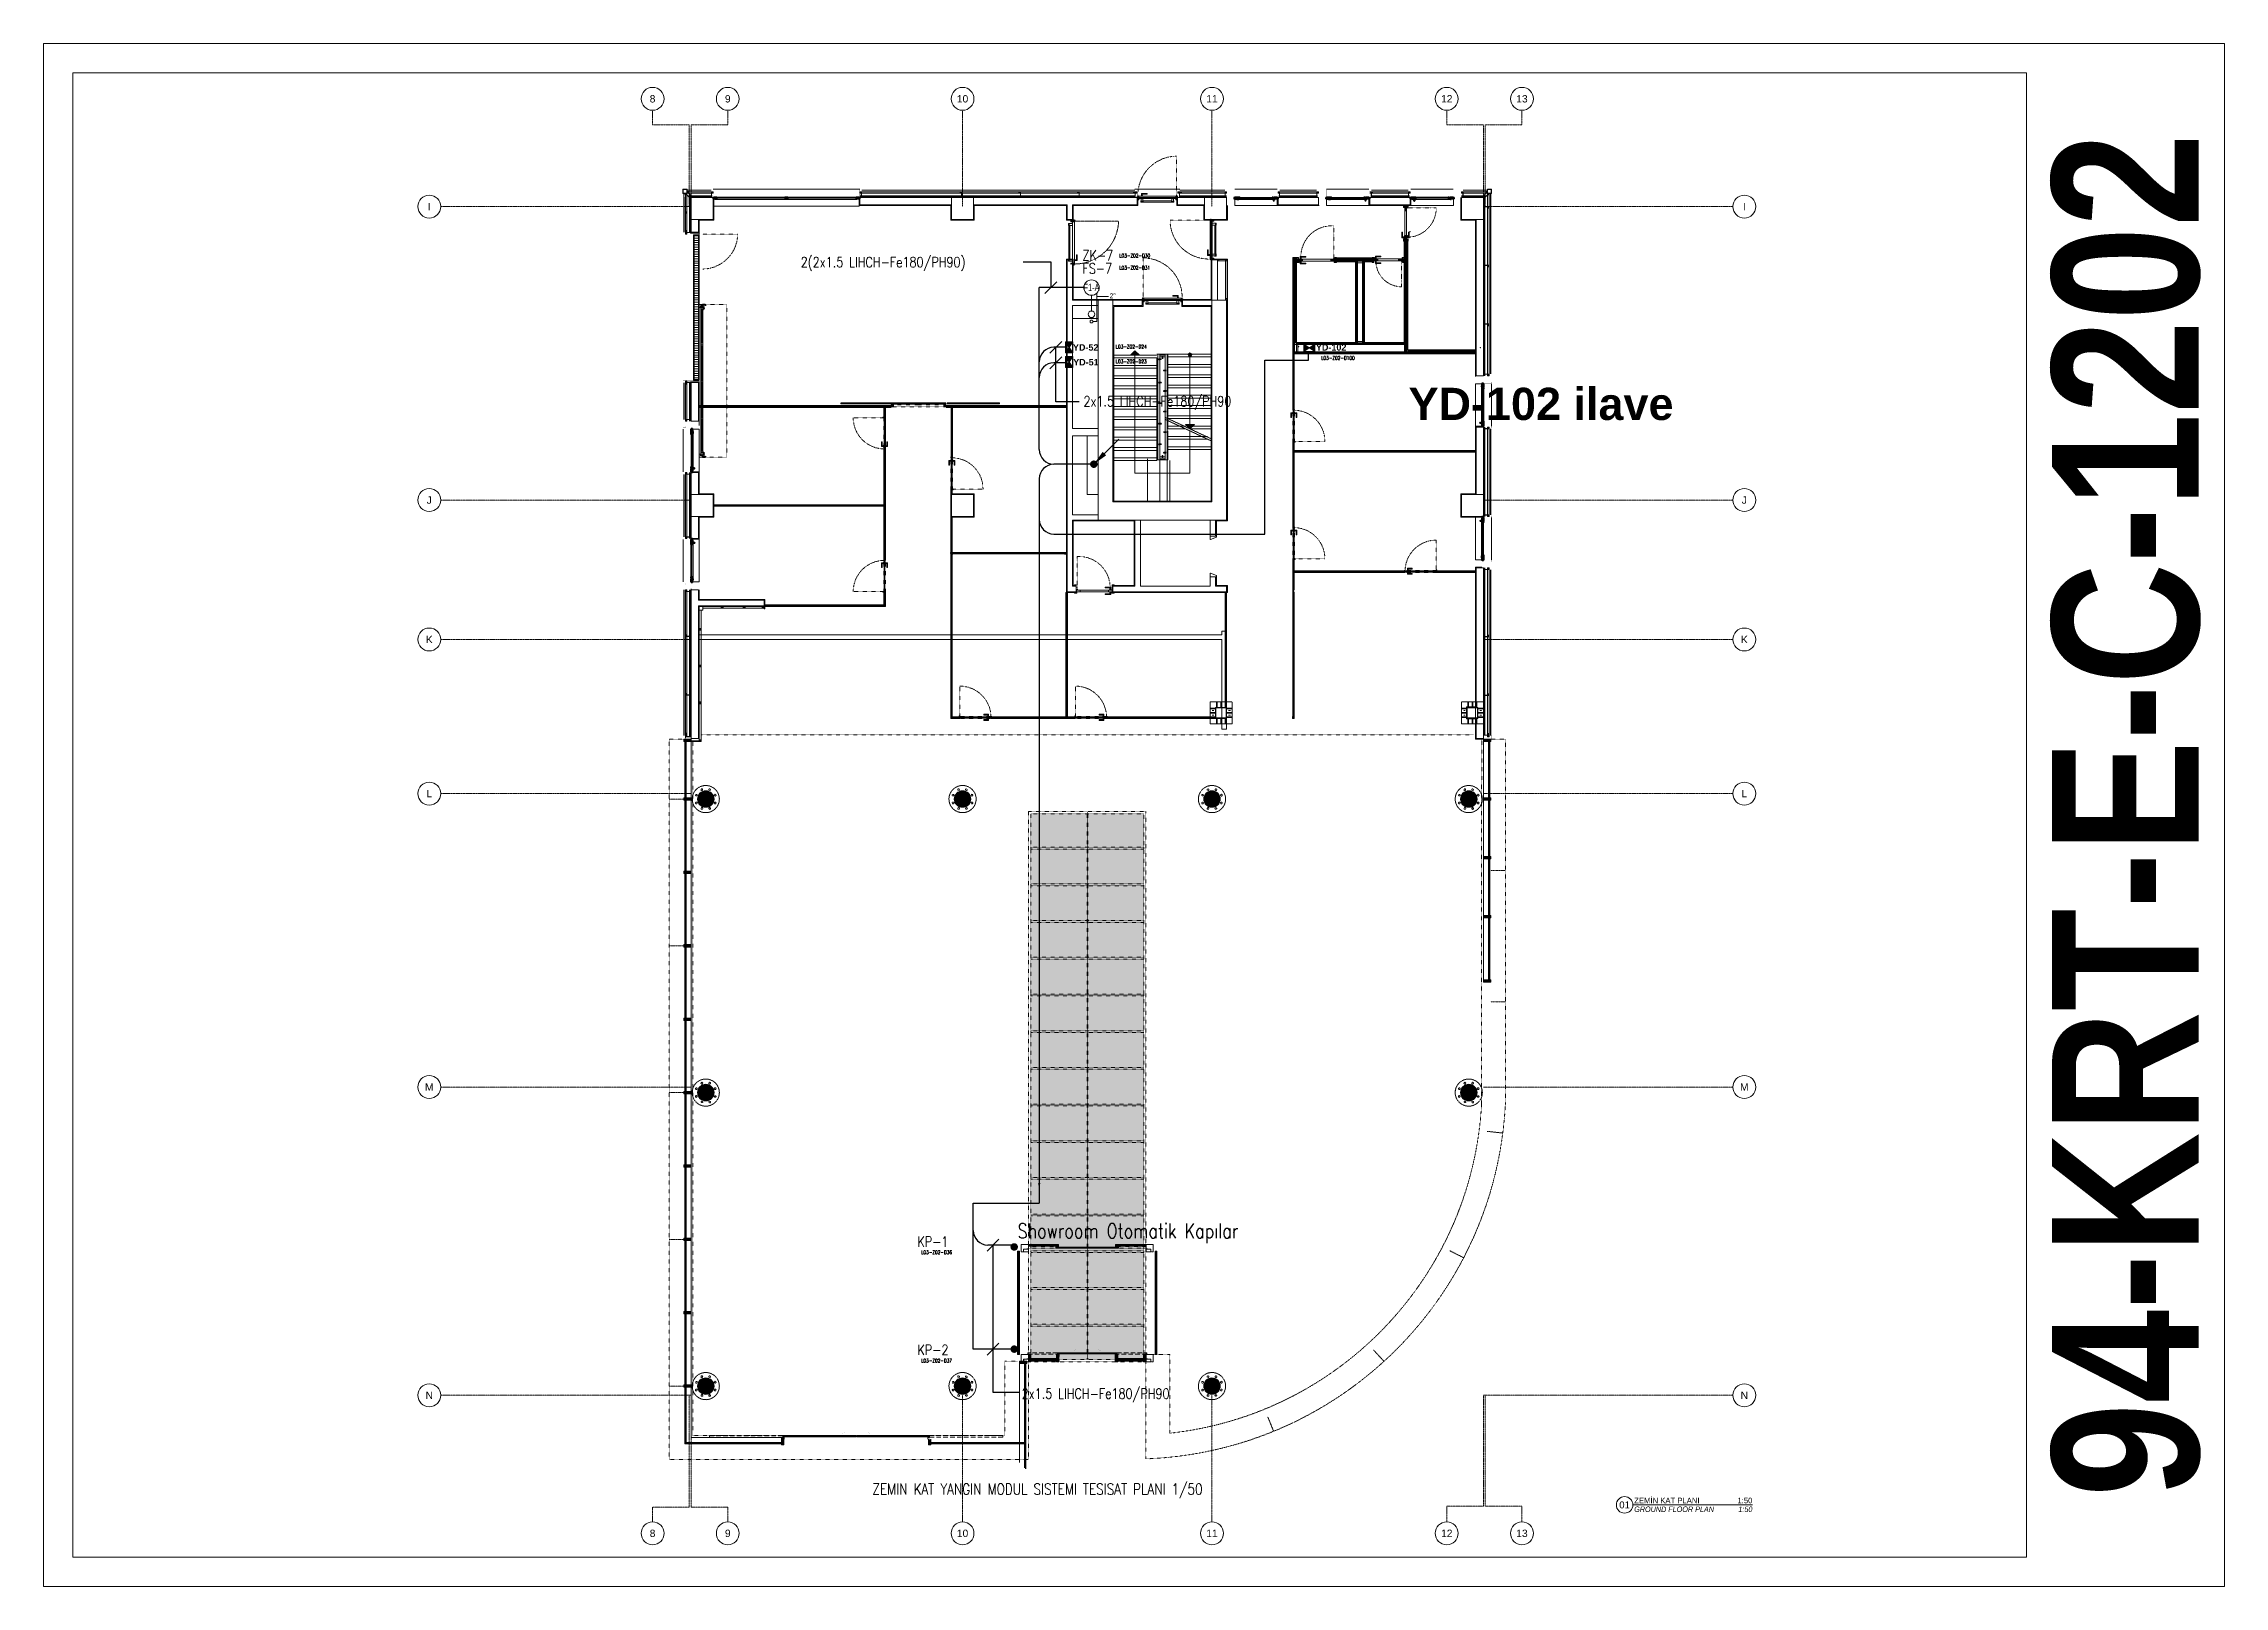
# Model space of a CAD drawing. Extents: x -2749 to 11890, y 0 to 8245.
# Drawn here: x 0 to 5945, y 0 to 4205 of the extents above; entities that cross this region are included whole.
import ezdxf
from ezdxf.enums import TextEntityAlignment as Align
from ezdxf.xclip import XClip

# ---------------------------------------------------------------- set-up
doc = ezdxf.new("R2010")
doc.units = 0
doc.header["$MEASUREMENT"] = 0
doc.header["$XCLIPFRAME"] = 0
for name, pattern in [('DASHDOT', [1, 0.5, -0.25, 0, -0.25]), ('DOT2', [0.125, 0, -0.125]), ('HIDDEN', [0.375, 0.25, -0.125])]:
    doc.linetypes.add(name, pattern=pattern)
doc.layers.get('0').update_dxf_attribs({"color": 9, "lineweight": 9})
for name, color, linetype, lineweight in [('00', 9, 'Continuous', 9), ('01', 9, 'Continuous', 9), ('03S', 255, 'Continuous', 9), ('06B', 9, 'Continuous', 9), ('06C', 9, 'Continuous', 9), ('06D', 9, 'Continuous', 9), ('07K', 8, 'Continuous', 9), ('09', 9, 'Continuous', 9), ('10', 9, 'Continuous', 9), ('11', 9, 'Continuous', 9), ('12', 9, 'Continuous', 9), ('14', 9, 'Continuous', 9), ('15', 9, 'Continuous', 9), ('19', 9, 'Continuous', 9), ('19D', 9, 'DOT2', 9), ('20', 9, 'DOT2', 9), ('21_mahal200', 9, 'Continuous', 9), ('24', 9, 'DASHDOT', 9), ('33', 9, 'BATTING', 9), ('40A', 9, 'Continuous', 9), ('E-DEDEKTÖR NUMARALARI', 20, 'Continuous', 30), ('E-MODÜL HATTI', 6, 'Continuous', 30), ('E-OK', 3, 'Continuous', 30), ('E-YAZI', 7, 'Continuous', 30), ('EQ LIST', 7, 'Continuous', 13), ('H-DAMPER', 1, 'Continuous', 13), ('Y-DRENAJ', 251, 'HIDDEN', 9), ('Y-SPRINKLER-BORU', 251, 'Continuous', 9), ('Y-VANA', 3, 'Continuous', 13), ('Y-YANGINDOLABI-TEXT', 251, 'Continuous', 13), ('ÖLÇÜ', 8, 'Continuous', 9)]:
    doc.layers.add(name, color=color, linetype=linetype, lineweight=lineweight)
doc.layers.get('ÖLÇÜ').off()
doc.styles.add('$1$Arial', font='arial.ttf', dxfattribs={"height": 2.5})
doc.styles.add('Arial', font='arial.ttf', dxfattribs={"height": 2.5})
doc.styles.add('E-YAZI', font='txttw.shx')
doc.styles.add('MuuM_TEXT-BOLD', font='ARIALNB.TTF')
doc.styles.add('MuuM_TEXT-ITALIC', font='ARIALNI.TTF')
doc.linetypes.add('BATTING', pattern='A,0.0001,-0.1,[134,ltypeshp.shx,S=0.1,R=0,X=-0.1,Y=0],-0.2,[134,ltypeshp.shx,S=0.1,R=180,X=0.1,Y=0],-0.1', length=0.4001)
pattern_1 = [(7e-15, (-99162.212, -3118.098), (10, 10), [3, -7]), (7e-15, (-99162.212, -3117.598), (10, 10), [3, -7]), (7e-15, (-99161.712, -3116.598), (10, 10), [2, -8]), (7e-15, (-99161.212, -3115.598), (10, 10), [1.5, -8.5]), (7e-15, (-99161.212, -3114.598), (10, 10), [1, -9]), (7e-15, (-99163.712, -3113.598), (10, 10), [0.5, -2.5, 0.5, -6.5]), (7e-15, (-99162.212, -3113.098), (10, 10), [0.5, -4, 1.5, -4]), (7e-15, (-99160.212, -3112.598), (10, 10), [0.5, -0.5, 0.5, -8.5]), (7e-15, (-99160.712, -3112.098), (10, 10), [0.5, -9.5]), (7e-15, (-99161.212, -3111.098), (10, 10), [1.5, -8.5]), (7e-15, (-99161.212, -3110.098), (10, 10), [2, -8]), (7e-15, (-99161.712, -3109.098), (10, 10), [2.5, -3, 0.5, -4]), (90, (-99165.712, -3115.098), (-10, 10), [0.5, -1, 2.5, -6]), (90, (-99165.212, -3114.098), (-10, 10), [0.5, -0.5, 1.5, -7.5]), (90, (-99164.712, -3110.098), (-10, 10), [1, -9]), (90, (-99164.212, -3114.098), (-10, 10), [2, -3, 0.5, -4.5]), (90, (-99163.712, -3108.598), (-10, 10), [0.5, -9.5]), (90, (-99163.212, -3113.598), (-10, 10), [1.5, -8.5]), (90, (-99162.212, -3113.098), (-10, 10), [1, -9]), (90, (-99161.212, -3113.098), (-10, 10), [0.5, -1.5, 1.5, -6.5]), (90, (-99160.712, -3112.598), (-10, 10), [0.5, -9.5]), (90, (-99160.212, -3114.598), (-10, 10), [1.4, -8.6]), (90, (-99159.712, -3116.598), (-10, 10), [1, -9]), (90, (-99158.712, -3112.598), (-10, 10), [0.5, -9.5]), (90, (-99157.712, -3113.098), (-10, 10), [1.5, -8.5]), (90, (-99156.712, -3113.098), (-10, 10), [1.5, -8.5]), (45, (-99158.212, -3117.0976), (1e-15, 10), [0.7071, -0.7071, 0.7071, -12.0208356]), (45, (-99160.212, -3114.5976), (1e-15, 10), [1.4142, -12.7279356]), (45, (-99164.212, -3109.5976), (1e-15, 10), [1.4142, -12.7279356]), (45, (-99162.212, -3112.0976), (1e-15, 10), [1.4142, -12.7279356]), (45, (-99161.712, -3114.0976), (1e-15, 10), [1.4142, -12.7279356]), (45, (-99158.712, -3116.0976), (1e-15, 10), [1.4142, -12.7279356]), (45, (-99159.712, -3115.5976), (1e-15, 10), [2.12132, -12.0208156]), (45, (-99162.712, -3111.0976), (1e-15, 10), [0.7071, -13.4350356]), (45, (-99163.212, -3110.0976), (1e-15, 10), [0.7071, -13.4350356]), (45, (-99159.212, -3110.0976), (1e-15, 10), [0.7071, -13.4350356]), (45, (-99163.212, -3115.0976), (1e-15, 10), [0.7071, -13.4350356]), (45, (-99157.712, -3111.5976), (1e-15, 10), [0.7071, -13.4350356]), (45, (-99161.212, -3112.5976), (1e-15, 10), [0.7071, -13.4350356]), (45, (-99160.212, -3111.5976), (1e-15, 10), [0.7071, -13.4350356]), (135, (-99160.712, -3113.5976), (-10, 1e-15), [0.7071, -0.7071, 2.12132, -10.6066156]), (135, (-99159.212, -3113.5976), (-10, 1e-15), [0.7071, -13.4350356]), (135, (-99159.212, -3117.0976), (-10, 1e-15), [0.7071, -13.4350356]), (135, (-99161.212, -3114.5976), (-10, 1e-15), [0.7071, -13.4350356]), (135, (-99159.712, -3112.5976), (-10, 1e-15), [0.7071, -13.4350356]), (135, (-99162.212, -3115.0976), (-10, 1e-15), [0.7071, -13.4350356]), (135, (-99158.212, -3115.0976), (-10, 1e-15), [0.7071, -13.4350356]), (135, (-99165.212, -3118.0976), (-10, 1e-15), [0.7071, -13.4350356]), (135, (-99164.712, -3117.5976), (-10, 1e-15), [1.4142, -12.7279356]), (135, (-99164.212, -3117.0976), (-10, 1e-15), [1.4142, -12.7279356]), (135, (-99163.212, -3117.0976), (-10, 1e-15), [1.4142, -12.7279356]), (135, (-99162.712, -3116.0976), (-10, 1e-15), [1.4142, -12.7279356]), (135, (-99158.712, -3112.0976), (-10, 1e-15), [1.4142, -12.7279356]), (135, (-99156.712, -3117.0976), (-10, 1e-15), [1.4142, -12.7279356]), (135, (-99156.212, -3109.0976), (-10, 1e-15), [1.4142, -12.7279356]), (135, (-99156.212, -3110.0976), (-10, 1e-15), [1.4142, -12.7279356]), (135, (-99157.212, -3110.5976), (-10, 1e-15), [1.4142, -12.7279356]), (135, (-99164.212, -3110.5976), (-10, 1e-15), [2.12132, -12.0208156]), (135, (-99157.712, -3111.5976), (-10, 1e-15), [2.12132, -12.0208156]), (26.565051, (-99163.212, -3108.5976), (10, 4e-09), [1.118, -21.2426798]), (26.565051, (-99163.212, -3113.5976), (10, 4e-09), [1.118, -21.2426798]), (26.565051, (-99162.212, -3110.5976), (10, 4e-09), [1.118, -21.2426798]), (26.565051, (-99159.212, -3117.5976), (10, 4e-09), [1.118, -21.2426798]), (26.565051, (-99159.712, -3116.5976), (10, 4e-09), [1.118, -21.2426798]), (26.565051, (-99162.712, -3114.5976), (10, 4e-09), [1.118, -21.2426798]), (26.565051, (-99162.712, -3109.5976), (10, 4e-09), [1.118, -21.2426798]), (26.565051, (-99159.712, -3112.5976), (10, 4e-09), [2.236, -20.1246798]), (63.434949, (-99159.712, -3111.0976), (5e-10, 10), [1.118, -21.2426798]), (63.434949, (-99158.212, -3114.0976), (5e-10, 10), [1.118, -21.2426798]), (63.434949, (-99163.212, -3112.0976), (5e-10, 10), [1.118, -21.2426798]), (63.434949, (-99165.212, -3111.5976), (5e-10, 10), [1.118, -21.2426798]), (63.434949, (-99159.212, -3113.5976), (5e-10, 10), [1.118, -21.2426798]), (63.434949, (-99160.212, -3113.5976), (5e-10, 10), [1.118, -21.2426798]), (63.434949, (-99164.212, -3112.0976), (5e-10, 10), [2.236, -20.1246798]), (63.434949, (-99156.712, -3115.5976), (5e-10, 10), [2.236, -20.1246798]), (63.434949, (-99157.712, -3115.0976), (5e-10, 10), [2.236, -20.1246798]), (116.565051, (-99165.712, -3116.5976), (-4e-09, 10), [1.118, -21.2426798]), (116.565051, (-99165.712, -3111.0976), (-4e-09, 10), [1.118, -21.2426798]), (116.565051, (-99163.712, -3118.0976), (-4e-09, 10), [1.118, -21.2426798]), (116.565051, (-99164.712, -3109.0976), (-4e-09, 10), [1.118, -21.2426798]), (116.565051, (-99163.712, -3115.0976), (-4e-09, 10), [1.118, -21.2426798]), (116.565051, (-99161.712, -3114.0976), (-4e-09, 10), [1.118, -21.2426798]), (116.565051, (-99160.712, -3112.0976), (-4e-09, 10), [1.118, -21.2426798]), (116.565051, (-99165.212, -3116.0976), (3.21e-06, 10.0000016), [1.118, -21.2426798]), (116.565051, (-99162.712, -3114.5976), (-4e-09, 10), [1.118, -21.2426798]), (116.565051, (-99159.712, -3115.5976), (-4e-09, 10), [1.118, -21.2426798]), (116.565051, (-99158.712, -3114.5976), (-4e-09, 10), [1.118, -21.2426798]), (116.565051, (-99156.712, -3111.5976), (-4e-09, 10), [1.118, -21.2426798]), (116.565051, (-99164.212, -3108.5976), (-4e-09, 10), [1.118, -21.2426798]), (116.565051, (-99165.712, -3109.0976), (-4e-09, 10), [2.236, -20.1246798]), (116.565051, (-99164.212, -3116.0976), (-4e-09, 10), [2.236, -20.1246798]), (153.434949, (-99165.712, -3117.5976), (-10, 5e-10), [1.118, -21.2426798]), (153.434949, (-99157.212, -3118.0976), (-10, 5e-10), [1.118, -21.2426798]), (153.434949, (-99157.712, -3113.0976), (-10, 5e-10), [1.118, -21.2426798]), (153.434949, (-99161.712, -3116.5976), (-10, 5e-10), [1.118, -21.2426798]), (153.434949, (-99162.212, -3117.5976), (-10, 5e-10), [1.118, -21.2426798]), (153.434949, (-99161.212, -3115.5976), (-10, 5e-10), [1.118, -21.2426798]), (153.434949, (-99158.212, -3109.5976), (-10, 5e-10), [1.118, -21.2426798]), (153.434949, (-99157.212, -3109.0976), (-10, 5e-10), [2.236, -20.1246798])]
pattern_2 = [(225, (-604.72494, -5169.36366), (-0.0883883476, 0.0883883476), []), (135, (-604.72494, -5169.36366), (0.0883883476, 0.0883883476), [])]
pattern_3 = [(225, (-604.72493, -4790.89289), (-0.0883883476, 0.0883883476), []), (135, (-604.72493, -4790.89289), (0.0883883476, 0.0883883476), [])]
pattern_4 = [(315, (11291.76135, -1147.90939), (-0.0883883476, -0.0883883476), []), (225, (11291.76135, -1147.90939), (-0.0883883476, 0.0883883476), [])]
pattern_5 = [(225, (-604.72494, -5174.41928), (-0.0883883476, 0.0883883476), []), (135, (-604.72494, -5174.41928), (0.0883883476, 0.0883883476), [])]
pattern_6 = [(225, (-1902.85442, -5516.82577), (-0.0883883476, 0.0883883476), []), (135, (-1902.85442, -5516.82577), (0.0883883476, 0.0883883476), [])]
pattern_7 = [(225, (-1991.39394, -5516.82577), (-0.0883883476, 0.0883883476), []), (135, (-1991.39394, -5516.82577), (0.0883883476, 0.0883883476), [])]
pattern_8 = [(225, (-788.83559, -4779.20824), (-0.0883883476, 0.0883883476), []), (135, (-788.83559, -4779.20824), (0.0883883476, 0.0883883476), [])]
pattern_9 = [(225, (-788.83559, -4756.47334), (-0.0883883476, 0.0883883476), []), (135, (-788.83559, -4756.47334), (0.0883883476, 0.0883883476), [])]
pattern_10 = [(45, (2431.60318, 5119.4504), (0.0883883476, -0.0883883476), []), (315, (2431.60318, 5119.4504), (-0.0883883476, -0.0883883476), [])]
pattern_11 = [(225, (-443.83561, -4894.7603), (-0.0883883476, 0.0883883476), []), (135, (-443.83561, -4894.7603), (0.0883883476, 0.0883883476), [])]
pattern_12 = [(225, (-788.83559, -5145.40103), (-0.0883883476, 0.0883883476), []), (135, (-788.83559, -5145.40103), (0.0883883476, 0.0883883476), [])]
pattern_13 = [(45, (2570.65514, 4846.53629), (0.0883883476, -0.0883883476), []), (315, (2570.65514, 4846.53629), (-0.0883883476, -0.0883883476), [])]
pattern_14 = [(225, (-443.83561, -5283.68798), (-0.0883883476, 0.0883883476), []), (135, (-443.83561, -5283.68798), (0.0883883476, 0.0883883476), [])]
pattern_15 = [(45, (3387.24087, 5075.93023), (0.0883883476, -0.0883883476), []), (315, (3387.24087, 5075.93023), (-0.0883883476, -0.0883883476), [])]
pattern_16 = [(225, (-622.74313, -4865.77492), (-0.0883883476, 0.0883883476), []), (135, (-622.74313, -4865.77492), (0.0883883476, 0.0883883476), [])]
pattern_17 = [(315, (62.20478, -248.68422), (-0.1122532015, -0.1122532015), [])]

msp = doc.modelspace()

# ---------------------------------------------------------------- texts
at = {"layer": '40A', "style": 'MuuM_TEXT-BOLD'}
msp.add_text('94-KRT-E-C-1202', height=400, rotation=90, dxfattribs=at).set_placement((5875.1, 2102.5), align=Align.CENTER)
at = {"layer": 'E-DEDEKTÖR NUMARALARI', "style": 'E-YAZI', "width": 0.7}
for s, p in [('L03-Z02-D30', (2932.2, 3622.2)), ('L03-Z02-D31', (2932.2, 3589.2)), ('L03-Z02-D24', (2922.7, 3374.2)), ('L03-Z02-D23', (2922.7, 3333.7)), ('L03-Z02-D100', (3482.7, 3343.2)), ('L03-Z02-D36', (2392.2, 905.7)), ('L03-Z02-D37', (2392.2, 610.2))]:
    msp.add_text(s, height=10, dxfattribs=at).set_placement(p)
at = {"layer": 'E-YAZI', "color": 3, "style": 'E-YAZI', "width": 0.8}
for s, height, p in [('2(2x1.5 LIHCH-Fe180/PH90)', 28, (2063.9, 3595.4)), ('ZK-7', 28, (2832.2, 3613.9)), ('FS-7', 28, (2832.2, 3578.2)), ('2x1.5 LIHCH-Fe180/PH90', 28, (2834.7, 3216.2)), ('KP-1', 28, (2382.2, 925.7)), ('Showroom Otomatik Kapılar', 40, (2655, 948.8)), ('KP-2', 28, (2382.2, 630.7)), ('2x1.5 LIHCH-Fe180/PH90', 28, (2666.3, 511.3))]:
    msp.add_text(s, height=height, dxfattribs=at).set_placement(p)
at = {"layer": 'E-YAZI', "color": 4, "style": 'E-YAZI', "width": 0.8}
msp.add_text('ZEMIN KAT YANGIN MODUL SISTEMI TESISAT PLANI 1/50', height=30, dxfattribs=at).set_placement((2259.4, 250.2))
at = {"layer": 'EQ LIST', "color": 6, "char_height": 17.55, "width": 288.049, "attachment_point": 5}
for s, insert in [('{\\fArial|b1|i0|c162|p34;YD-52}', (2840.8, 3376.8)), ('{\\fArial|b1|i0|c162|p34;YD-51}', (2841.5, 3336.5)), ('{\\fArial|b1|i0|c162|p34;YD-102}', (3510, 3377))]:
    msp.add_mtext(s, dxfattribs=dict(at, insert=insert))
at = {"layer": 'EQ LIST', "color": 2, "insert": (4082.1, 3222.4), "char_height": 87.75, "width": 1440.245, "attachment_point": 5}
msp.add_mtext('{\\fArial|b1|i0|c162|p34;YD-102 ilave}', dxfattribs=at)
at = {"layer": 'Y-YANGINDOLABI-TEXT', "style": 'Arial', "width": 0.8}
msp.add_text('2"', height=13, dxfattribs=at).set_placement((2906, 3511.1))

# ---------------------------------------------------------------- blocks, each defined once
blk = doc.blocks.new('0_drawinglabel')
blk.add_lwpolyline([(3, 0), (46.46, 0)])
blk.add_circle((0, 0), 3)
at = {"style": 'Arial'}
blk.add_attdef('CIZIMNO', text='', height=2.5, dxfattribs=at).set_placement((0, 0), align=Align.MIDDLE)
blk.add_attdef('CIZIMADI', text='', height=2, dxfattribs=at).set_placement((3.5, 0), align=Align.BOTTOM_LEFT)
blk.add_attdef('OLCEK', text='', height=2, dxfattribs=at).set_placement((46.46, 0), align=Align.BOTTOM_RIGHT)
at = {"style": 'MuuM_TEXT-ITALIC'}
blk.add_attdef('DRAWINGNAME', text='', height=2, dxfattribs=at).set_placement((3.5, -0.59), align=Align.TOP_LEFT)
blk.add_attdef('SCALE', text='', height=2, dxfattribs=at).set_placement((46.46, -0.59), align=Align.TOP_RIGHT)
blk = doc.blocks.new('HHIMA10-DERECHA$0$JUHI08')
blk.add_lwpolyline([(27, 10, -0.414214), (27, 10), (26, 10), (26, 8), (27, 8), (26, 6), (26, 0), (24, -2), (22, -2), (22, -3), (21, -2), (20, -2), (20, -3), (20, -2), (19, -2), (19, -3), (18, -2), (18, -2), (17, -3), (17, -2), (14, -2, -0.377964), (12, -2), (8, -2), (7, -3), (7, -2), (2, -2), (0, 0), (0, 6), (-1, 8), (0, 8), (0, 10), (-1, 10, -0.414214), (-1, 10), (-1, 10, -0.339454), (0, 11), (7, 14, -1), (7, 12), (7, 12, 0.330788), (5, 9), (5, 8), (7, 6, -1), (6, 5), (5, 6), (5, 4), (7, 2, -1), (6, 1), (5, 2), (5, -1), (12, -1, 0.377964), (14, -1), (21, -1), (21, 2), (20, 1, -1), (19, 2), (21, 4), (21, 6), (20, 5, -1), (19, 6), (21, 8), (21, 9, 0.330788), (19, 12), (19, 12, -1), (19, 14), (26, 11, -0.339454), (27, 10)], format="xyb", close=True)
for points in [[(4, 8), (4, 11), (1, 10), (1, 8)], [(2, 0), (4, 0), (4, 2), (1, 2), (1, 0)], [(4, 4), (4, 7), (1, 7), (1, 4)], [(22, 11), (22, 8), (24, 8), (24, 10)], [(22, 7), (22, 4), (24, 4), (24, 7)], [(24, 0), (24, 0), (22, 0), (22, 2), (24, 2)]]:
    blk.add_lwpolyline(points, close=True)
blk = doc.blocks.new('AST55M13', base_point=(-120.6, -64.2))
at = {"linetype": 'Continuous'}
for points in [[(-120.6, -63.9), (-120.6, -24.599998), (-120.6, 14.700005, -0.414209), (-120.3, 15), (-115.899996, 15, -0.41421), (-115.6, 14.7), (-115.6, 12.699992, -0.41421), (-116.3, 12, -0.414214), (-116.6, 12.3), (-116.6, 13.1, 0.414214), (-117.1, 13.6), (-118.5, 13.6, 0.414214), (-119, 13.1), (-119, 6.399992, 0.414209), (-118.5, 5.9), (-117.099986, 5.9, 0.414205), (-116.6, 6.4), (-116.6, 7.20001, -0.414204), (-116.3, 7.5, -0.414214), (-115.6, 6.8), (-115.6, 3.7, -0.414214), (-116.1, 3.2), (-116.3, 3.2, -0.414214), (-116.6, 3.5), (-116.6, 4.2, 0.414214), (-116.9, 4.5), (-119, 4.5), (-119, -8.961104, 0.425432), (-117.96186, -9.960376), (-105.788552, -9.511013, 0.403077), (-105.5, -9.211232), (-105.5, -8, -0.414214), (-104.3, -6.8), (-103.392821, -6.8, -0.372826), (-102.403076, -7.657148, -0.456845), (-102.7, -8), (-104, -8, 0.414214), (-104.3, -8.3), (-104.3, -9.700012, 0.414202), (-104, -10), (-100.946604, -10), (-98.338437, -9.302068, -0.70008), (-97.584089, -10.379782), (-97.709916, -10.559482), (-99.43897, -12.27067, -0.607471), (-100.039661, -12.112259, 0.283637), (-100.258255, -11.885421), (-102.095283, -11.393179, 1.229391), (-102.4, -11.895399), (-102.4, -16.105016, 0.585524), (-101.943697, -16.361081), (-100.001669, -15.175658, -0.713652), (-99.56466, -15.537556), (-100.36784, -17.668029, -0.16709), (-100.492251, -17.818266), (-102.4, -18.982765), (-102.4, -30.217235), (-100.492251, -31.381734, -0.16709), (-100.36784, -31.531971), (-99.564658, -33.662449, -0.713657), (-100.001677, -34.024337), (-101.943707, -32.838913, 0.585511), (-102.4, -33.094985), (-102.4, -37.304601, 1.229391), (-102.095283, -37.806821), (-100.258255, -37.314579, 0.283637), (-100.039661, -37.087741, -0.607471), (-99.43897, -36.92933), (-97.709916, -38.640518), (-97.584089, -38.820218, -0.700084), (-98.338445, -39.89793), (-100.946604, -39.2), (-104.000005, -39.2, 0.414209), (-104.3, -39.5), (-104.3, -40.900004, 0.41421), (-104, -41.2), (-102.699997, -41.2, -0.456841), (-102.403076, -41.542851, -0.372826), (-103.39282, -42.4), (-104.3, -42.4, -0.414214), (-105.5, -41.2), (-105.5, -39.988768, 0.403083), (-105.788558, -39.688986), (-117.96186, -39.239624, 0.425432), (-119, -40.238896), (-119, -53.7), (-116.9, -53.7, 0.414214), (-116.6, -53.4), (-116.6, -52.69999, -0.414204), (-116.3, -52.4), (-116.09999, -52.4, -0.414208), (-115.6, -52.9), (-115.6, -56.000007, -0.414213), (-116.300007, -56.7, -0.414207), (-116.6, -56.4), (-116.6, -55.599986, 0.414205), (-117.1, -55.1), (-118.500008, -55.1, 0.414209), (-119, -55.6), (-119, -62.3, 0.414214), (-118.5, -62.8), (-117.1, -62.8, 0.414214), (-116.6, -62.3), (-116.6, -61.499993, -0.414207), (-116.3, -61.2, -0.414214), (-115.6, -61.9), (-115.6, -63.900008, -0.414206), (-115.9, -64.2), (-120.300006, -64.2, -0.414208), (-120.6, -63.9)], [(-99.249717, -12.903653), (-90.785616, -12.903653, 0.131652), (-90.285616, -12.769679), (-88.422218, -11.693846, -0.131652), (-88.272218, -11.653653), (-88.017666, -11.653653, -0.414214), (-87.717666, -11.953653), (-87.717666, -15.553653, -0.414214), (-88.017666, -15.853653), (-88.272218, -15.853653, -0.131646), (-88.422211, -15.813465), (-90.285616, -14.737628, 0.131652), (-90.785616, -14.603653), (-99.249717, -14.603653, 0.131652), (-99.749717, -14.737628), (-101.613115, -15.813461, -0.131646), (-101.763107, -15.853653), (-102.017666, -15.853653, -0.414205), (-102.317666, -15.553662), (-102.317666, -11.953653, -0.414205), (-102.017675, -11.653653), (-101.763115, -11.653653, -0.131652), (-101.613115, -11.693846), (-99.749717, -12.769679, 0.131652), (-99.249717, -12.903653)], [(-99.249717, -36.296347), (-90.785616, -36.296347, -0.131652), (-90.285616, -36.430321), (-88.422218, -37.506154, 0.131643), (-88.272229, -37.546347), (-88.017666, -37.546347, 0.414214), (-87.717666, -37.246347), (-87.717666, -33.646347, 0.414214), (-88.017666, -33.346347), (-88.272218, -33.346347, 0.131652), (-88.422218, -33.386539), (-90.285616, -34.462372, -0.131652), (-90.785616, -34.596347), (-99.249717, -34.596347, -0.131652), (-99.749717, -34.462372), (-101.613115, -33.386539, 0.131652), (-101.763115, -33.346347), (-102.017666, -33.346347, 0.414205), (-102.317666, -33.646338), (-102.317666, -37.246347, 0.414205), (-102.017675, -37.546347), (-101.763115, -37.546347, 0.131649), (-101.613118, -37.506156), (-99.749717, -36.430321, -0.131652), (-99.249717, -36.296347)], [(-85.3, -10), (-81.1, -10), (-76.9, -10), (-76.6, -10.3), (-76.3, -10), (-67.9, -10, 0.414205), (-67.6, -9.700009), (-67.6, -8.491608, -0.365977), (-67.35, -8.195804, 0.365977), (-67.1, -7.9), (-67.1, -6.8, 0.414195), (-67.399981, -6.5), (-68.3, -6.5, 0.36597), (-68.595803, -6.749993, -0.366034), (-68.89166, -7), (-69.3, -7, -0.414202), (-69.6, -6.700012), (-69.6, -6.5, -0.414214), (-68.1, -5), (-65.9, -5, -0.414207), (-65.6, -5.299994), (-65.6, -43.9, -0.414201), (-65.899987, -44.2), (-68.1, -44.2, -0.414214), (-69.6, -42.7), (-69.6, -42.5, -0.414207), (-69.300007, -42.2), (-68.891668, -42.2, -0.366034), (-68.595804, -42.45, 0.365977), (-68.3, -42.7), (-67.4, -42.7, 0.414206), (-67.1, -42.400008), (-67.1, -41.3, 0.365977), (-67.35, -41.004196, -0.365977), (-67.6, -40.708392), (-67.6, -39.5, 0.4142), (-67.899986, -39.2), (-76.3, -39.2), (-76.6, -38.9), (-76.9, -39.2), (-85.3, -39.2, 0.4142), (-85.6, -39.499986), (-85.6, -40.708392, -0.365977), (-85.85, -41.004196, 0.365977), (-86.1, -41.3), (-86.1, -42.4, 0.414199), (-85.800015, -42.7), (-84.9, -42.7, 0.365977), (-84.604196, -42.45, -0.366034), (-84.308332, -42.2), (-83.9, -42.2, -0.414214), (-83.6, -42.5), (-83.6, -42.7, -0.414214), (-85.1, -44.2), (-86.8, -44.2, -0.414214), (-87.6, -43.4), (-87.6, -42.7, 0.414205), (-87.899991, -42.4), (-88.10718, -42.4, -0.372825), (-89.096923, -41.542857, -0.45685), (-88.8, -41.2), (-87.9, -41.2, 0.414198), (-87.6, -40.900016), (-87.6, -39.5, 0.414214), (-87.9, -39.2), (-89.053396, -39.2), (-91.661555, -39.89793, -0.700084), (-92.415911, -38.820218), (-92.290084, -38.640518), (-90.56103, -36.92933, -0.607471), (-89.960339, -37.087741, 0.283637), (-89.741745, -37.314579), (-87.904717, -37.806821, 1.229391), (-87.6, -37.304601), (-87.6, -33.094984, 0.585516), (-88.056297, -32.838916), (-89.998323, -34.024337, -0.713656), (-90.435343, -33.66245), (-89.63216, -31.531971, -0.241095), (-89.507749, -31.381734), (-87.6, -30.217235), (-87.6, -18.982765), (-89.507749, -17.818266, -0.167084), (-89.632158, -17.668036), (-90.43534, -15.537556, -0.713656), (-89.998329, -15.17566), (-88.056303, -16.361081, 0.585518), (-87.6, -16.105021), (-87.6, -11.895399, 1.229391), (-87.904717, -11.393179), (-89.741745, -11.885421, 0.283637), (-89.960339, -12.112259, -0.607471), (-90.56103, -12.27067), (-92.290084, -10.559482), (-92.415911, -10.379782, -0.700084), (-91.661555, -9.30207), (-89.053396, -10), (-87.9, -10, 0.414206), (-87.6, -9.700008), (-87.6, -8.3, 0.414206), (-87.899992, -8), (-88.8, -8, -0.456844), (-89.096924, -7.657149, -0.372825), (-88.107186, -6.8), (-87.9, -6.8, 0.414214), (-87.6, -6.5), (-87.6, -5.800024, -0.414222), (-86.8, -5), (-85.1, -5, -0.414214), (-83.6, -6.5), (-83.6, -6.7, -0.414201), (-83.899987, -7), (-84.308332, -7, -0.366034), (-84.604196, -6.75, 0.365977), (-84.9, -6.5), (-85.8, -6.5, 0.414199), (-86.1, -6.799985), (-86.1, -7.9, 0.365977), (-85.85, -8.195804, -0.365977), (-85.6, -8.491608), (-85.6, -9.7, 0.414214), (-85.3, -10)]]:
    blk.add_lwpolyline(points, format="xyb", close=True, dxfattribs=at)
for points in [[(-119, -24.6), (-119, -37.6), (-104.1, -37.6), (-104.1, -11.6), (-119, -11.6), (-119, -24.6)], [(-76.55, -11.6), (-85.9, -11.6), (-85.9, -37.6), (-67.2, -37.6), (-67.2, -11.6), (-76.55, -11.6)]]:
    blk.add_lwpolyline(points, close=True, dxfattribs=at)
blk = doc.blocks.new('AS25G13', base_point=(534.475891, 569.218076))
at = {"linetype": 'Continuous'}
blk.add_lwpolyline([(554.475892, 593.818076), (554.475892, 574.618076, -0.414213), (554.175891, 574.318077), (553.575892, 574.318076, -0.414213), (553.275891, 574.618077), (553.275892, 574.818076), (550.275892, 574.818076), (550.275892, 572.118076), (550.625892, 571.916004, -0.414213), (550.735699, 571.506195), (549.749855, 569.798664, -0.767327), (549.075893, 569.979252), (549.075892, 575.018076, -0.414213), (550.075891, 576.018077), (552.775892, 576.018076, 0.414213), (553.275892, 576.518077), (553.275892, 592.418076, 0.414213), (552.775892, 592.918077), (546.871944, 592.918076, 0.414213), (545.871944, 591.918078), (545.871944, 584.702506, -0.236642), (544.585327, 582.137556, 0.18958), (541.498237, 577.158525, -0.197358), (540.185462, 575.110574), (538.643454, 574.030849, 0.244575), (537.875891, 572.556375), (537.875892, 569.763782, -0.767327), (536.857591, 569.490929), (535.716084, 571.468076, -0.577351), (535.975892, 571.918076), (536.675892, 571.918076), (536.675892, 572.556375, -0.244575), (537.955162, 575.013831), (539.49717, 576.093557, 0.197358), (540.317654, 577.373526, -0.18958), (543.867808, 583.099413, 0.236642), (544.671943, 584.702506), (544.671944, 585.818076, 0.414213), (544.371944, 586.118076), (543.971944, 586.118076, -0.414213), (543.671943, 586.418077), (543.671944, 586.818076, -0.414213), (543.971944, 587.118076), (544.171944, 587.118076, 0.414213), (544.671944, 587.618077), (544.671944, 591.918076, 0.414213), (543.671945, 592.918077), (536.175892, 592.918076, 0.41421), (535.675892, 592.418082), (535.675892, 591.901674, 0.127549), (535.764127, 591.561462, -0.098841), (537.104101, 587.384163, 0.366972), (537.386354, 587.117731, -0.399303), (537.671943, 586.818828), (537.671944, 586.418076, -0.414213), (537.371943, 586.118077), (536.46398, 586.118076, -0.400156), (535.964546, 586.594267, 0.114883), (534.725891, 590.959305, -0.126996), (534.475891, 591.927552), (534.475892, 593.818076, -0.414213), (534.775892, 594.118076), (554.175892, 594.118076, -0.414213), (554.475892, 593.818076)], format="xyb", close=True, dxfattribs=at)
blk = doc.blocks.new('AS01_16_02', base_point=(27.384856, 2.668764))
at = {"color": 0, "linetype": 'Continuous'}
for points in [[(21.277248, -1.392543, -0.892559), (21.744295, -0.515583), (24.521509, -1.857477, 0.502534), (24.860099, -2.298316, 0.502534), (25.184856, -1.847189), (25.184856, 1.7, 0.155072), (24.261958, 3.275501), (20.430427, 5.552607, -0.865076), (21.019614, 6.583639), (28.412964, 3.675712, -0.696768), (28.399147, 3.019187), (27.721583, 2.785098, 0.319818), (27.384856, 2.312508), (27.384856, 0.05, 0.414214), (27.684856, -0.25), (28.08642, -0.25, 0.396012), (28.385833, 0.03125, -0.682513), (29.272546, 0.315748), (30.127622, -0.734156, -0.172553), (30.284856, -1.176202), (30.284856, -3.723798, -0.172553), (30.127622, -4.165844), (29.272546, -5.215748, -0.682513), (28.385833, -4.93125, 0.396012), (28.08642, -4.65), (27.684856, -4.65, 0.414214), (27.384856, -4.95), (27.384856, -10.2, -0.414214), (27.084856, -10.5), (25.297074, -10.5, -0.18412), (24.964264, -10.373145), (21.227908, -7.040675, -0.881574), (21.79023, -6.223317), (24.51762, -8.055238, 1.121155), (25.184856, -8.202566), (25.184856, -4.921445, 0.698065), (24.633969, -4.152563), (21.277248, -1.392543)], [(27.72879, -3.456066, 0.198912), (27.834856, -3.5), (28.734856, -3.5, 0.414214), (28.884856, -3.35), (28.884856, -1.55, 0.414214), (28.734856, -1.4), (27.834856, -1.4, 0.414214), (27.684856, -1.55), (27.684856, -3.35, 0.198912), (27.72879, -3.456066)]]:
    blk.add_lwpolyline(points, format="xyb", close=True, dxfattribs=at)
blk = doc.blocks.new('p-kayar kapı tek kanat')
at = {"linetype": 'Continuous'}
for p, q in [((-748.1, -11), (-748, -10.9)), ((-748, -11), (-748.1, -10.9)), ((-748.1, -11.1), (-748.1, -11.1)), ((-748, -11.2), (-748.1, -11.2)), ((-748, -11), (-747.8, -10.9)), ((-748, -11.2), (-747.9, -11.1)), ((-747.8, -11.2), (-748, -11.1)), ((-747.8, -11), (-747.9, -10.9)), ((-747.8, -10.7), (-747.7, -10.6)), ((-747.7, -10.7), (-747.8, -10.6)), ((-747.8, -11.2), (-747.4, -10.9)), ((-747.7, -11), (-747.6, -10.9)), ((-747.5, -11.1), (-747.7, -10.9)), ((-747.6, -11.2), (-747.7, -11.1)), ((-747.6, -10.7), (-747.5, -10.6)), ((-747.5, -10.7), (-747.6, -10.6)), ((-747.4, -11), (-747.5, -10.9)), ((-747.5, -11.2), (-747.4, -11.1)), ((-747.4, -11.2), (-747.5, -11.1)), ((-747.4, -10.7), (-747.3, -10.6)), ((-747.2, -10.8), (-747.4, -10.6)), ((-747.3, -10.8), (-747.2, -10.7)), ((-747.3, -11), (-747.2, -10.9)), ((-747.2, -10.9), (-747.3, -10.9)), ((-741.5, -8.4), (-741.6, -8.3)), ((-741.6, -8.4), (-741.6, -8.4)), ((-741.4, -8.8), (-741.6, -9)), ((-741.6, -9), (-741.6, -9.8)), ((-741.6, -9.8), (-741.4, -10)), ((-741.4, -8.3), (-741.5, -8.2)), ((-741.4, -8.3), (-741.1, -8)), ((-741.2, -8.3), (-741.4, -8.1)), ((-740.6, -8.8), (-741.4, -8.8)), ((-741.3, -9), (-741.4, -9.1)), ((-741.4, -9.1), (-741.4, -9.7)), ((-741.4, -9.7), (-741.3, -9.8)), ((-741.4, -10), (-740.6, -10)), ((-740.7, -9), (-741.3, -9)), ((-741.3, -9.8), (-740.7, -9.8)), ((-741.2, -8.3), (-740.8, -8)), ((-741, -8.2), (-741.2, -8)), ((-740.8, -8.2), (-741.1, -8)), ((-740.9, -8.2), (-740.7, -8)), ((-740.6, -8.2), (-740.9, -8)), ((-740.7, -8.2), (-740.5, -8)), ((-740.7, -8), (-740.7, -8)), ((-740.7, -8), (-740.7, -8)), ((-740.7, -9.8), (-740.7, -9)), ((-740.4, -8.3), (-740.6, -8)), ((-740.6, -8), (-740.4, -8)), ((-740.6, -10), (-740.6, -8.8)), ((-740.5, -8.2), (-740.2, -7.9)), ((-740.4, -7.9), (-740.2, -7.8)), ((-740.4, -8), (-740.4, -7.8)), ((-739.8, -8.4), (-740.4, -7.9)), ((-740.1, -8.3), (-740.4, -8)), ((-740.2, -7.8), (-740.3, -7.7)), ((-740.3, -7.7), (-740.3, -7.7)), ((-740.3, -8.3), (-740.1, -8.1)), ((-740.1, -8.3), (-740, -8.2)), ((-740, -8.3), (-739.9, -8.3)), ((-739.8, -8.4), (-739.8, -8.3)), ((-420.5, -10.4), (-420.5, -10.5)), ((-420.5, -10.4), (-419.9, -10.9)), ((-420.3, -10.5), (-420.4, -10.5)), ((-420.1, -10.5), (-420.3, -10.6)), ((-420, -10.5), (-420.2, -10.7)), ((-420.2, -10.5), (-419.8, -10.8)), ((-419.8, -10.6), (-420.1, -10.9)), ((-419.9, -10.9), (-420.1, -11)), ((-420.1, -11), (-420, -11.1)), ((-420, -11.1), (-420, -11.1)), ((-419.9, -10.5), (-419.6, -10.8)), ((-419.6, -10.8), (-419.9, -10.8)), ((-419.9, -10.8), (-419.9, -11)), ((-419.6, -10.6), (-419.8, -10.8)), ((-418.9, -8.8), (-419.7, -8.8)), ((-419.7, -8.8), (-419.7, -10)), ((-419.7, -10), (-418.9, -10)), ((-419.7, -10.6), (-419.4, -10.8)), ((-419, -9), (-419.6, -9)), ((-419.6, -9), (-419.6, -9.8)), ((-419.6, -9.8), (-419, -9.8)), ((-419.3, -10.6), (-419.6, -10.8)), ((-419.6, -10.8), (-419.6, -10.8)), ((-419.6, -10.8), (-419.6, -10.8)), ((-419.5, -10.6), (-419.2, -10.8)), ((-419.1, -10.5), (-419.4, -10.8)), ((-419.3, -10.6), (-419, -10.8)), ((-418.9, -10.5), (-419.2, -10.8)), ((-419.1, -10.5), (-418.9, -10.7)), ((-418.9, -9.1), (-419, -9)), ((-419, -9.8), (-418.9, -9.7)), ((-418.7, -9), (-418.9, -8.8)), ((-418.9, -9.7), (-418.9, -9.1)), ((-418.9, -10), (-418.7, -9.8)), ((-418.9, -10.5), (-418.8, -10.6)), ((-418.7, -9.8), (-418.7, -9)), ((-418.7, -10.4), (-418.7, -10.5)), ((-418.7, -10.4), (-418.7, -10.4)), ((-271.8, -10.4), (-271.9, -10.5)), ((-271.9, -10.4), (-271.9, -10.4)), ((-271.8, -9), (-271.7, -8.8)), ((-271.8, -9.8), (-271.8, -9)), ((-271.7, -10), (-271.8, -9.8)), ((-271.7, -10.5), (-271.8, -10.6)), ((-271.7, -8.8), (-270.8, -8.8)), ((-271.7, -9.1), (-271.6, -9)), ((-271.7, -9.7), (-271.7, -9.1)), ((-271.6, -9.8), (-271.7, -9.7)), ((-270.8, -10), (-271.7, -10)), ((-271.7, -10.5), (-271.4, -10.8)), ((-271.5, -10.5), (-271.7, -10.7)), ((-271.6, -9), (-271, -9)), ((-271, -9.8), (-271.6, -9.8)), ((-271.3, -10.6), (-271.5, -10.8)), ((-271.4, -10.5), (-271.1, -10.8)), ((-271.1, -10.6), (-271.4, -10.8)), ((-271.2, -10.6), (-271, -10.8)), ((-270.9, -10.6), (-271.2, -10.8)), ((-271, -9), (-271, -9.8)), ((-271, -10.6), (-270.7, -10.8)), ((-271, -10.8), (-271, -10.8)), ((-271, -10.8), (-271, -10.8)), ((-270.6, -10.5), (-270.9, -10.8)), ((-270.9, -10.8), (-270.7, -10.8)), ((-270.8, -8.8), (-270.8, -10)), ((-270.8, -10.6), (-270.4, -10.9)), ((-270.4, -10.5), (-270.7, -10.8)), ((-270.1, -10.4), (-270.6, -10.9)), ((-270.6, -10.5), (-270.4, -10.7)), ((-270.6, -10.8), (-270.6, -11)), ((-270.6, -10.9), (-270.5, -11)), ((-270.5, -11), (-270.6, -11.1)), ((-270.6, -11.1), (-270.6, -11.1)), ((-270.4, -10.5), (-270.3, -10.6)), ((-270.3, -10.5), (-270.2, -10.5)), ((-270.1, -10.4), (-270, -10.5)), ((244.8, -8.4), (245.4, -7.9)), ((244.8, -8.4), (244.8, -8.3)), ((245, -8.3), (244.9, -8.3)), ((245.1, -8.3), (245, -8.2)), ((245.1, -8.3), (245.4, -8)), ((245.3, -8.3), (245.1, -8.1)), ((245.2, -7.8), (245.3, -7.7)), ((245.4, -7.9), (245.2, -7.8)), ((245.5, -8.2), (245.2, -7.9)), ((245.3, -7.7), (245.3, -7.7)), ((245.4, -8), (245.4, -7.8)), ((245.4, -8.3), (245.6, -8)), ((245.6, -8), (245.4, -8)), ((245.7, -8.2), (245.5, -8)), ((245.6, -8.2), (245.9, -8)), ((245.6, -10), (245.6, -8.8)), ((245.6, -8.8), (246.4, -8.8)), ((246.4, -10), (245.6, -10)), ((245.9, -8.2), (245.7, -8)), ((245.7, -8), (245.7, -8)), ((245.7, -8), (245.7, -8)), ((245.7, -9.8), (245.7, -9)), ((245.7, -9), (246.3, -9)), ((246.3, -9.8), (245.7, -9.8)), ((246.2, -8.3), (245.8, -8)), ((245.8, -8.2), (246.1, -8)), ((246, -8.2), (246.2, -8)), ((246.4, -8.3), (246.1, -8)), ((246.2, -8.3), (246.4, -8.1)), ((246.3, -9), (246.4, -9.1)), ((246.4, -9.7), (246.3, -9.8)), ((246.4, -8.3), (246.5, -8.2)), ((246.4, -8.8), (246.6, -9)), ((246.4, -9.1), (246.4, -9.7)), ((246.6, -9.8), (246.4, -10)), ((246.5, -8.4), (246.6, -8.3)), ((246.6, -8.4), (246.6, -8.4)), ((246.6, -9), (246.6, -9.8)), ((252.2, -10.8), (252.4, -10.6)), ((252.3, -10.8), (252.2, -10.7)), ((252.3, -11), (252.2, -10.9)), ((252.2, -10.9), (252.3, -10.9)), ((252.4, -10.7), (252.3, -10.6)), ((252.8, -11.2), (252.4, -10.9)), ((252.4, -11), (252.5, -10.9)), ((252.5, -11.2), (252.4, -11.1)), ((252.4, -11.2), (252.5, -11.1)), ((252.6, -10.7), (252.5, -10.6)), ((252.5, -10.7), (252.6, -10.6)), ((252.5, -11.1), (252.7, -10.9)), ((252.7, -11), (252.6, -10.9)), ((252.6, -11.2), (252.7, -11.1)), ((252.8, -10.7), (252.7, -10.6)), ((252.7, -10.7), (252.8, -10.6)), ((253, -11), (252.8, -10.9)), ((252.8, -11), (252.9, -10.9)), ((252.8, -11.2), (253, -11.1)), ((253, -11.2), (252.9, -11.1)), ((253.1, -11), (253, -10.9)), ((253, -11), (253.1, -10.9)), ((253, -11.2), (253.1, -11.2)), ((253.1, -11.1), (253.1, -11.1))]:
    blk.add_line(p, q, dxfattribs=at)
for p, q in [((-415.8, -14.6), (-415.9, -15.3)), ((-415.9, -15.3), (-415.5, -15.3)), ((-415.5, -15.3), (-415.6, -14.6)), ((-275.1, -15.3), (-275, -14.6)), ((-274.7, -15.3), (-275.1, -15.3)), ((-274.8, -14.6), (-274.7, -15.3))]:
    blk.add_line(p, q)
for points in [[(-747.2, -6.6), (-748.5, -6.6), (-749.8, -6.6, 0.414213), (-750, -6.8), (-750, -10.3, 0.414213), (-749.8, -10.5), (-747.2, -10.5, 0.414213), (-747, -10.3), (-747, -6.8, 0.414213), (-747.2, -6.6)], [(-746.9, -10.3), (-746.9, -6.8, 0.414214), (-747.2, -6.5), (-748.7, -6.5), (-748.7, -6.3), (-747.2, -6.3, -0.414214), (-746.7, -6.8), (-746.7, -10.3, -0.414214), (-747.2, -10.8), (-748.7, -10.8), (-748.7, -10.6), (-747.2, -10.6, 0.414214), (-746.9, -10.3)], [(-747.4, -10.6), (-747.8, -10.6, 0.414214), (-747.8, -10.6, 0.349575), (-747.8, -10.7), (-747.4, -10.7, -1.237561), (-747.4, -10.9), (-747.8, -10.9), (-748.2, -10.9), (-748.1, -11), (-748, -11, -0.295285), (-748, -11.1), (-748, -11.1), (-748.1, -11.1), (-748.1, -11.2, 0.153771), (-747.4, -11.2), (-747.4, -11.1), (-747.6, -11.1), (-747.6, -11.1, -0.414213), (-747.5, -11), (-747.3, -11, 0.324726), (-747.2, -10.9), (-747.2, -10.8, 0.459445), (-747.4, -10.6)], [(-746.7, -9.4), (-746.7, -6), (-747.9, -6), (-747.9, -6.3, -0.414213), (-747.9, -6.3), (-748, -6.3, -0.414213), (-748.1, -6.3), (-748.1, -5.8, -0.414213), (-748, -5.8), (-745.1, -5.8, -0.414213), (-745.1, -5.8), (-745.1, -6, -0.414213), (-745.1, -6), (-746.5, -6), (-746.5, -9.4, -0.414213), (-746.5, -9.4), (-746.6, -9.4, -0.414213), (-746.7, -9.4)], [(-747.8, -11), (-747.7, -11, -0.41421), (-747.7, -11), (-747.7, -11.1, -0.396815), (-747.7, -11.1, -0.029546), (-747.8, -11.1, -0.396815), (-747.9, -11.1), (-747.9, -11, -0.414206), (-747.8, -11), (-747.8, -11)], [(251.7, -9.4), (251.7, -6), (252.9, -6), (252.9, -6.3, 0.414213), (252.9, -6.3), (253, -6.3, 0.414213), (253.1, -6.3), (253.1, -5.8, 0.414213), (253, -5.8), (250.1, -5.8, 0.414213), (250.1, -5.8), (250.1, -6, 0.414213), (250.1, -6), (251.5, -6), (251.5, -9.4, 0.414213), (251.5, -9.4), (251.6, -9.4, 0.414213), (251.7, -9.4)], [(251.9, -10.3), (251.9, -6.8, -0.414214), (252.2, -6.5), (253.7, -6.5), (253.7, -6.3), (252.2, -6.3, 0.414214), (251.7, -6.8), (251.7, -10.3, 0.414214), (252.2, -10.8), (253.7, -10.8), (253.7, -10.6), (252.2, -10.6, -0.414214), (251.9, -10.3)], [(252.2, -6.6), (253.5, -6.6), (254.8, -6.6, -0.414213), (255, -6.8), (255, -10.3, -0.414213), (254.8, -10.5), (252.2, -10.5, -0.414213), (252, -10.3), (252, -6.8, -0.414213), (252.2, -6.6)], [(252.4, -10.6), (252.8, -10.6, -0.414214), (252.8, -10.6, -0.349575), (252.8, -10.7), (252.4, -10.7, 1.237561), (252.4, -10.9), (252.8, -10.9), (253.2, -10.9), (253.1, -11), (253, -11, 0.295285), (253, -11.1), (253, -11.1), (253.1, -11.1), (253.1, -11.2, -0.153771), (252.4, -11.2), (252.4, -11.1), (252.6, -11.1), (252.6, -11.1, 0.414213), (252.5, -11), (252.3, -11, -0.324726), (252.2, -10.9), (252.2, -10.8, -0.459445), (252.4, -10.6)], [(252.8, -11), (252.7, -11, 0.41421), (252.7, -11), (252.7, -11.1, 0.396815), (252.7, -11.1, 0.029546), (252.8, -11.1, 0.396815), (252.9, -11.1), (252.9, -11, 0.414206), (252.8, -11), (252.8, -11)]]:
    blk.add_lwpolyline(points, format="xyb", close=True, dxfattribs=at)
for points in [[(-748.5, -6.8), (-747.2, -6.8), (-747.2, -10.3), (-749.8, -10.3), (-749.8, -6.8), (-748.5, -6.8)], [(253.5, -6.8), (252.2, -6.8), (252.2, -10.3), (254.8, -10.3), (254.8, -6.8), (253.5, -6.8)]]:
    blk.add_lwpolyline(points, close=True, dxfattribs=at)
at = {"ltscale": 1000}
for points in [[(-415.5, -18.2), (-415.5, -18.4), (-418.9, -18.4, -0.414214), (-419.5, -17.8), (-419.5, -16.9), (-419.4, -16.9), (-419.5, -16.8), (-419.5, -15.8), (-419.4, -15.8), (-419.5, -15.8), (-419.5, -14.9, -0.414214), (-418.9, -14.3), (-416.9, -14.3, -1), (-416.9, -14.4), (-418.9, -14.4, 0.085164), (-419, -14.5), (-419, -14.7, -1), (-419.1, -14.7), (-419.1, -14.6, 0.63755), (-419.1, -14.6, 0.221337), (-419.3, -14.9), (-419.3, -15.3, 1), (-419.1, -15.3), (-419.1, -15.2, -1), (-419, -15.2), (-419, -15.3, 0.414214), (-418.9, -15.4), (-417.7, -15.4, -1), (-417.7, -15.5), (-417.8, -15.5, 1), (-417.8, -15.6), (-417.5, -15.6), (-417.4, -15.6), (-417.4, -15.6), (-417.1, -15.6, 1), (-417.1, -15.5), (-417.2, -15.5, -1), (-417.2, -15.4), (-415.5, -15.4), (-415.5, -15.6, -0.414214), (-415.6, -15.7), (-415.7, -15.7), (-415.7, -15.6, 0.414214), (-415.7, -15.6), (-416.2, -15.6), (-416.2, -15.6, -0.414214), (-416.3, -15.7), (-416.4, -15.7), (-416.4, -15.6, 0.414214), (-416.4, -15.6), (-416.8, -15.6, 0.414214), (-416.9, -15.6), (-416.9, -18.2, 0.414214), (-416.8, -18.2), (-416.4, -18.2, 0.414214), (-416.4, -18.2), (-416.4, -18.1), (-416.3, -18.1, -0.414214), (-416.2, -18.2), (-416.2, -18.2), (-415.7, -18.2, 0.414214), (-415.7, -18.2), (-415.7, -18.1), (-415.6, -18.1, -0.414214)], [(-419.2, -18.1, -0.196262), (-419.3, -17.8), (-419.3, -15.6, -0.414214), (-419.2, -15.6), (-419.1, -15.6, -0.414214), (-419, -15.6), (-419, -15.9), (-418.9, -15.9), (-418.9, -15.6, -0.414214), (-418.8, -15.6), (-418.1, -15.6, -0.414214), (-418, -15.6), (-418, -15.7, 0.414214), (-418, -15.8), (-417.1, -15.8, -0.414214), (-417, -15.8), (-417, -18.1, -0.414214), (-417.1, -18.2), (-418.8, -18.2, -0.414214), (-418.9, -18.1), (-418.9, -17.9), (-419, -17.9), (-419, -18, -0.671875)], [(-347.9, -15.6), (-348.3, -15.6, 0.414214), (-348.4, -15.6), (-348.4, -15.7), (-348.5, -15.7, -0.414214), (-348.6, -15.6), (-348.6, -15.6), (-349, -15.6, 0.414214), (-349.1, -15.6), (-349.1, -15.7), (-349.2, -15.7, -0.414214), (-349.3, -15.6), (-349.3, -15.4), (-345.9, -15.4, -0.365977), (-345.3, -15.9), (-345.7, -15.9), (-345.7, -16.2, -0.414214), (-345.7, -16.2), (-345.8, -16.2, -0.414214), (-345.8, -16.2), (-345.8, -16.1), (-346.1, -16.1), (-346.1, -16.3, -0.414214), (-346.2, -16.4), (-346.2, -16.4, -0.414214), (-346.3, -16.3), (-346.3, -16.2), (-346.3, -16.2), (-346.3, -16.1), (-346.3, -16, -0.414214), (-346.2, -15.9), (-345.9, -15.9, 0.414214), (-345.8, -15.8, -0.414214), (-345.7, -15.8), (-345.7, -15.8, 0.760399), (-345.7, -15.7, 0.136106), (-345.9, -15.6), (-347.5, -15.6, 0.414214), (-347.6, -15.7), (-347.6, -18.1, 0.414214), (-347.5, -18.2), (-345.9, -18.2, 0.136106), (-345.7, -18.1, 0.760399), (-345.7, -18.1), (-345.7, -18.1, -0.414214), (-345.8, -18, 0.414214), (-345.9, -17.9), (-346.2, -17.9, -0.414214), (-346.3, -17.8), (-346.3, -17.5, -0.414214), (-346.2, -17.4), (-346.2, -17.4, -0.414214), (-346.1, -17.5), (-346.1, -17.8), (-345.8, -17.8), (-345.8, -17.6, -0.414214), (-345.8, -17.6), (-345.7, -17.6, -0.414214), (-345.7, -17.6), (-345.7, -17.9), (-345.3, -17.9, -0.365977), (-345.9, -18.4), (-349.3, -18.4), (-349.3, -18.2, -0.414214), (-349.2, -18.1), (-349.1, -18.1), (-349.1, -18.2, 0.414214), (-349, -18.2), (-348.6, -18.2), (-348.6, -18.2, -0.414214), (-348.5, -18.1), (-348.4, -18.1), (-348.4, -18.2, 0.414214), (-348.3, -18.2), (-347.9, -18.2, 0.414214), (-347.9, -18.2), (-347.9, -15.6, 0.414214)], [(-342.6, -18.2), (-342.2, -18.2, 0.414214), (-342.2, -18.2), (-342.2, -18.1), (-342.1, -18.1, -0.414214), (-342, -18.2), (-342, -18.2), (-341.5, -18.2, 0.414214), (-341.5, -18.2), (-341.5, -18.1), (-341.4, -18.1, -0.414214), (-341.3, -18.2), (-341.3, -18.4), (-344.7, -18.4, -0.365977), (-345.3, -17.9), (-344.9, -17.9), (-344.9, -17.6, -0.414214), (-344.8, -17.6), (-344.8, -17.6, -0.414214), (-344.7, -17.6), (-344.7, -17.8), (-344.4, -17.8), (-344.4, -17.5, -0.414214), (-344.4, -17.4), (-344.3, -17.4, -0.414214), (-344.3, -17.5), (-344.3, -17.6), (-344.3, -17.6), (-344.3, -17.7), (-344.3, -17.8, -0.414214), (-344.4, -17.9), (-344.7, -17.9, 0.414214), (-344.7, -18, -0.414214), (-344.8, -18.1), (-344.9, -18.1, 0.760399), (-344.9, -18.1, 0.136106), (-344.7, -18.2), (-343, -18.2, 0.414214), (-342.9, -18.1), (-342.9, -15.7, 0.414214), (-343, -15.6), (-344.7, -15.6, 0.136106), (-344.9, -15.7, 0.760399), (-344.9, -15.8), (-344.8, -15.8, -0.414214), (-344.7, -15.8, 0.414214), (-344.7, -15.9), (-344.4, -15.9, -0.414214), (-344.3, -16), (-344.3, -16.3, -0.414214), (-344.3, -16.4), (-344.4, -16.4, -0.414214), (-344.4, -16.3), (-344.4, -16.1), (-344.7, -16.1), (-344.7, -16.2, -0.414214), (-344.8, -16.2), (-344.8, -16.2, -0.414214), (-344.9, -16.2), (-344.9, -15.9), (-345.3, -15.9, -0.365977), (-344.7, -15.4), (-341.3, -15.4), (-341.3, -15.6, -0.414214), (-341.4, -15.7), (-341.5, -15.7), (-341.5, -15.6, 0.414214), (-341.5, -15.6), (-342, -15.6), (-342, -15.6, -0.414214), (-342.1, -15.7), (-342.2, -15.7), (-342.2, -15.6, 0.414214), (-342.2, -15.6), (-342.6, -15.6, 0.414214), (-342.7, -15.6), (-342.7, -18.2, 0.414214)], [(-275.1, -18.2), (-275.1, -18.4), (-271.7, -18.4, 0.414214), (-271.1, -17.8), (-271.1, -16.9), (-271.2, -16.9), (-271.1, -16.8), (-271.1, -15.8), (-271.2, -15.8), (-271.1, -15.8), (-271.1, -14.9, 0.414214), (-271.7, -14.3), (-273.6, -14.3, 1), (-273.6, -14.4), (-271.7, -14.4, -0.085164), (-271.6, -14.5), (-271.6, -14.7, 1), (-271.5, -14.7), (-271.5, -14.6, -0.63755), (-271.4, -14.6, -0.221337), (-271.3, -14.9), (-271.3, -15.3, -1), (-271.5, -15.3), (-271.5, -15.2, 1), (-271.6, -15.2), (-271.6, -15.3, -0.414214), (-271.7, -15.4), (-272.9, -15.4, 1), (-272.9, -15.5), (-272.8, -15.5, -1), (-272.8, -15.6), (-273.1, -15.6), (-273.1, -15.6), (-273.2, -15.6), (-273.5, -15.6, -1), (-273.5, -15.5), (-273.4, -15.5, 1), (-273.4, -15.4), (-275.1, -15.4), (-275.1, -15.6, 0.414214), (-275, -15.7), (-274.9, -15.7), (-274.9, -15.6, -0.414214), (-274.9, -15.6), (-274.4, -15.6), (-274.4, -15.6, 0.414214), (-274.3, -15.7), (-274.2, -15.7), (-274.2, -15.6, -0.414214), (-274.2, -15.6), (-273.8, -15.6, -0.414214), (-273.7, -15.6), (-273.7, -18.2, -0.414214), (-273.8, -18.2), (-274.2, -18.2, -0.414214), (-274.2, -18.2), (-274.2, -18.1), (-274.3, -18.1, 0.414214), (-274.4, -18.2), (-274.4, -18.2), (-274.9, -18.2, -0.414214), (-274.9, -18.2), (-274.9, -18.1), (-275, -18.1, 0.414214)], [(-271.4, -18.1, 0.196262), (-271.3, -17.8), (-271.3, -15.6, 0.414214), (-271.4, -15.6), (-271.5, -15.6, 0.414214), (-271.6, -15.6), (-271.6, -15.9), (-271.7, -15.9), (-271.7, -15.6, 0.414214), (-271.8, -15.6), (-272.5, -15.6, 0.414214), (-272.6, -15.6), (-272.6, -15.7, -0.414214), (-272.6, -15.8), (-273.5, -15.8, 0.414214), (-273.6, -15.8), (-273.6, -18.1, 0.414214), (-273.5, -18.2), (-271.8, -18.2, 0.414214), (-271.7, -18.1), (-271.7, -17.9), (-271.6, -17.9), (-271.6, -18, 0.671875)]]:
    blk.add_lwpolyline(points, format="xyb", close=True, dxfattribs=at)
at = {"linetype": 'Continuous', "flags": 128}
for points in [[(-415.5, -14.7), (-415.5, -14.8), (-414.1, -14.8, 0.414214), (-413.8, -14.5), (-413.8, -13.6), (-413.8, -13.6), (-413.8, -13.5), (-413.8, -10.7), (-413.8, -10.6), (-413.8, -10.6), (-413.8, -8.8), (-413.8, -8.5, 0.344151), (-413.9, -8.4), (-414, -8.4), (-414, -14.5, -0.414214), (-414.1, -14.6), (-415.1, -14.6), (-415.1, -14.4, 0.414214), (-415.2, -14.3), (-416.2, -14.3), (-416.2, -12.8), (-416.4, -12.8), (-416.4, -12.9), (-418.1, -12.9), (-418.1, -12.8), (-418.3, -12.8), (-418.3, -13.1), (-417.8, -13.1), (-417.8, -13.1), (-417.7, -13.1), (-416.4, -13.1), (-416.4, -14.7), (-417.3, -14.7), (-417.3, -14.8), (-415.9, -14.8), (-415.9, -14.7), (-416.2, -14.7), (-416.2, -14.5), (-415.3, -14.5), (-415.3, -14.7)], [(-275.1, -14.7), (-275.1, -14.8), (-276.5, -14.8, -0.414214), (-276.8, -14.5), (-276.8, -13.6), (-276.8, -13.6), (-276.8, -13.5), (-276.8, -10.7), (-276.8, -10.6), (-276.8, -10.6), (-276.8, -8.8), (-276.7, -8.5, -0.344151), (-276.6, -8.4), (-276.6, -8.4), (-276.6, -14.5, 0.414214), (-276.5, -14.6), (-275.5, -14.6), (-275.5, -14.4, -0.414214), (-275.4, -14.3), (-274.4, -14.3), (-274.4, -12.8), (-274.2, -12.8), (-274.2, -12.9), (-272.5, -12.9), (-272.5, -12.8), (-272.3, -12.8), (-272.3, -13.1), (-272.8, -13.1), (-272.8, -13.1), (-272.9, -13.1), (-274.2, -13.1), (-274.2, -14.7), (-273.3, -14.7), (-273.3, -14.8), (-274.7, -14.8), (-274.7, -14.7), (-274.4, -14.7), (-274.4, -14.5), (-275.3, -14.5), (-275.3, -14.7)]]:
    blk.add_lwpolyline(points, format="xyb", close=True, dxfattribs=at)
for points in [[(-416, -14.5), (-416, -14.6), (-415.4, -14.6), (-415.4, -14.5)], [(-345.1, -16.8), (-345.1, -16.8), (-345, -16.7), (-344.9, -16.7), (-344.9, -16.7), (-344.9, -16.6), (-345.4, -16.3), (-345.4, -15.9), (-345.7, -15.9), (-345.7, -16.3), (-345.9, -16.3), (-345.9, -16.1), (-345.9, -16.1), (-345.9, -16.1), (-346.1, -16.3), (-346.1, -17.5), (-345.9, -17.7), (-345.9, -17.7), (-345.9, -17.7), (-345.9, -17.5), (-345.7, -17.5), (-345.7, -17.8), (-345.4, -17.8), (-345.3, -17.6), (-345.3, -17.5), (-345.4, -17.4), (-345.6, -17.4), (-345.7, -17.3), (-345.7, -17.2), (-345.8, -17.2), (-345.8, -17.1), (-345.8, -17), (-345.8, -16.9), (-345.7, -16.9), (-345.4, -16.9), (-345.2, -16.8)], [(-345.4, -17), (-345.5, -17), (-345.6, -17), (-345.6, -17.1), (-345.7, -17.1), (-345.7, -17.2), (-345.2, -17.5), (-345.2, -17.9), (-344.9, -17.9), (-344.9, -17.5), (-344.7, -17.5), (-344.7, -17.7), (-344.7, -17.7), (-344.6, -17.7), (-344.5, -17.5), (-344.5, -16.2), (-344.6, -16.1), (-344.7, -16), (-344.7, -16.1), (-344.7, -16.2), (-344.9, -16.2), (-344.9, -15.9), (-345.2, -15.9), (-345.3, -16.2), (-345.3, -16.3), (-345.1, -16.3), (-345, -16.4), (-344.9, -16.4), (-344.8, -16.5), (-344.8, -16.6), (-344.8, -16.7), (-344.8, -16.8), (-344.8, -16.8), (-344.8, -16.9), (-345.1, -16.9), (-345.3, -16.9)], [(-274.5, -14.5), (-274.5, -14.6), (-275.2, -14.6), (-275.2, -14.5)]]:
    blk.add_lwpolyline(points, close=True)
at = {"linetype": 'Continuous', "extrusion": (0, 0, -1)}
for centre, major_axis, start_param, end_param in [((-740.8, -9), (1.11, 0), 3.811733, 4.445523), ((-741.6, -8.4), (-0.05, 0), -1.570571, 0.325162), ((-741.3, -8.6), (-0.391, 0), 0.785447, 1.446401), ((-741.6, -8.4), (-0.0382, 0), 3.770683, 4.441689), ((-740.8, -11.1), (3.2, 0), 4.537008, 4.882121), ((-740.9, -8.4), (-0.529, 0), 1.168071, 1.875789), ((-740.6, -7.9), (0.1, 0), 1.57081, 2.088079), ((-740.3, -7.8), (0.03, 0), 3.141594, 4.712388), ((-740.4, -8), (0.03, 0), 0.000001, 1.570795), ((-740.3, -7.8), (-0.1, 0), 1.570969, 2.940045), ((-740.7, -11), (-2.97, 0), 1.723745, 1.916715), ((-739.4, -7.7), (-0.8, 0), -1.226913, -0.20148), ((-739.7, -8.4), (0.03, 0), -1.226975, -0.000032), ((-739.7, -8.4), (-0.03, 0), 3.142043, 4.994373), ((-420.9, -11.1), (0.8, 0), -1.226913, -0.20148), ((-420.6, -10.4), (0.03, 0), 1.914618, 3.141561), ((-420.6, -10.4), (0.03, 0), 3.142043, 4.994373), ((-419.6, -7.8), (2.97, 0), 1.723745, 1.916715), ((-420, -11), (0.1, 0), 1.570969, 2.940045), ((-419.5, -7.7), (3.2, 0), 1.395415, 1.740528), ((-420, -11), (0.03, 0), 0.000001, 1.570795), ((-419.9, -10.8), (0.03, 0), 3.141594, 4.712388), ((-419.6, -10.9), (0.1, 0), -1.570782, -1.053513), ((-419.4, -10.4), (0.529, 0), 1.168071, 1.875789), ((-419.5, -9.8), (1.11, 0), 0.67014, 1.30393), ((-419, -10.2), (0.391, 0), 0.785447, 1.446401), ((-418.7, -10.4), (0.0382, 0), 3.770683, 4.441689), ((-418.7, -10.4), (0.05, 0), -1.570571, 0.325162)]:
    blk.add_ellipse(centre, major_axis=major_axis, ratio=0.909091, start_param=start_param, end_param=end_param, dxfattribs=at)
at = {"linetype": 'Continuous'}
for centre, major_axis, start_param, end_param in [((-271.6, -10.2), (-0.391, 0), 0.785447, 1.446401), ((-271.9, -10.4), (-0.0382, 0), 3.770683, 4.441689), ((-271.9, -10.4), (-0.05, 0), -1.570571, 0.325162), ((-271.1, -9.8), (-1.11, 0), 0.67014, 1.30393), ((-271.1, -7.7), (-3.2, 0), 1.395415, 1.740528), ((-271.2, -10.4), (-0.529, 0), 1.168071, 1.875789), ((-270.9, -10.9), (-0.1, 0), -1.570782, -1.053513), ((-270.7, -10.8), (-0.03, 0), 3.141594, 4.712388), ((-270.6, -11), (-0.03, 0), 0.000001, 1.570795), ((-270.6, -11), (-0.1, 0), 1.570969, 2.940045), ((-269.7, -11.1), (-0.8, 0), -1.226913, -0.20148), ((-271, -7.8), (-2.97, 0), 1.723745, 1.916715), ((-270, -10.4), (-0.03, 0), 1.914618, 3.141561), ((-270, -10.4), (-0.03, 0), 3.142043, 4.994373), ((244.4, -7.7), (0.8, 0), -1.226913, -0.20148), ((245.7, -11), (2.97, 0), 1.723745, 1.916715), ((244.7, -8.4), (-0.03, 0), -1.226975, -0.000032), ((244.7, -8.4), (0.03, 0), 3.142043, 4.994373), ((245.3, -7.8), (0.1, 0), 1.570969, 2.940045), ((245.3, -7.8), (-0.03, 0), 3.141594, 4.712388), ((245.8, -11.1), (-3.2, 0), 4.537008, 4.882121), ((245.4, -8), (-0.03, 0), 0.000001, 1.570795), ((245.6, -7.9), (-0.1, 0), 1.57081, 2.088079), ((245.9, -8.4), (0.529, 0), 1.168071, 1.875789), ((245.8, -9), (-1.11, 0), 3.811733, 4.445523), ((246.3, -8.6), (0.391, 0), 0.785447, 1.446401), ((246.6, -8.4), (0.05, 0), -1.570571, 0.325162), ((246.6, -8.4), (0.0382, 0), 3.770683, 4.441689)]:
    blk.add_ellipse(centre, major_axis=major_axis, ratio=0.909091, start_param=start_param, end_param=end_param, dxfattribs=at)
at = {"layer": '06D'}
for p, q in [((-409.2, -15.4), (-415.5, -15.4)), ((-409.3, -18.4), (-415.5, -18.4)), ((-349.3, -18.4), (-409.3, -18.4)), ((-349.3, -15.4), (-409.2, -15.4)), ((-341.3, -15.4), (-281.4, -15.4)), ((-341.3, -18.4), (-281.3, -18.4)), ((-281.4, -15.4), (-275.1, -15.4)), ((-281.3, -18.4), (-275.1, -18.4))]:
    blk.add_line(p, q, dxfattribs=at)
for points in [[(-740.4, -6), (-420.1, -6)], [(-420.1, -11.5), (-740.4, -11.5)], [(245.4, -6), (-270.4, -6)], [(-270.4, -11.5), (245.4, -11.5)]]:
    blk.add_lwpolyline(points, dxfattribs=at)
at = {"layer": '15'}
for p, q in [((-416.5, -16.4), (-416.5, -17.4)), ((-416.5, -16.4), (-408.9, -16.4)), ((-416.5, -17.4), (-408.6, -17.4)), ((-408.9, -16.4), (-348.2, -16.4)), ((-408.6, -17.4), (-348.2, -17.4)), ((-348.2, -16.4), (-348.2, -17.4)), ((-342.4, -16.4), (-342.4, -17.4)), ((-281.7, -16.4), (-342.4, -16.4)), ((-281.9, -17.4), (-342.4, -17.4)), ((-274, -17.4), (-281.9, -17.4)), ((-274, -16.4), (-281.7, -16.4)), ((-274, -16.4), (-274, -17.4))]:
    blk.add_line(p, q, dxfattribs=at)
for points in [[(-741.6, -8.8), (-418.7, -8.8), (-418.7, -8.2), (-741.6, -8.2)], [(-741.6, -10.8), (-741.6, -10), (-418.7, -10), (-418.7, -10.8)], [(246.6, -8.8), (-271.8, -8.8), (-271.8, -8.2), (246.6, -8.2)], [(246.6, -10.8), (246.6, -10), (-271.8, -10), (-271.8, -10.8)]]:
    blk.add_lwpolyline(points, close=True, dxfattribs=at)
for points in [[(-418.7, -8.5), (-741.6, -8.5)], [(-418.7, -10.4), (-741.6, -10.4)], [(-271.8, -8.5), (246.6, -8.5)], [(-271.8, -10.4), (246.6, -10.4)]]:
    blk.add_lwpolyline(points, dxfattribs=at)
at = {"layer": '20', "linetype": 'HIDDEN'}
for points in [[(-423.4, -15.4), (-423.4, -18.4), (-565.3, -18.4), (-565.3, -15.4)], [(-275, -15.4), (-275, -18.4), (-133.1, -18.4), (-133.1, -15.4)]]:
    blk.add_lwpolyline(points, close=True, dxfattribs=at)
at = {"layer": '20'}
for points in [[(-344, -7.3), (-414, -7.3)], [(-344, -13), (-414, -13)], [(-346.6, -7.3), (-276.6, -7.3)], [(-346.5, -13), (-276.6, -13)]]:
    blk.add_lwpolyline(points, dxfattribs=at)
at = {"color": 4, "linetype": 'Continuous', "yscale": 0.1, "zscale": 0.1}
for p, xscale, rotation in [((-748.3, -11.5), -0.1, 270), ((253.3, -11.5), 0.1, 90)]:
    blk.add_blockref('AST55M13', p, dxfattribs=dict(at, xscale=xscale, rotation=rotation))
at = {"linetype": 'Continuous', "yscale": 0.1, "zscale": 0.1}
for name, p, xscale, rotation in [('AS25G13', (-742.8, -8), -0.1, 270), ('AS01_16_02', (-740.4, -11), 0.1, 270), ('AS01_16_02', (-419.9, -7.8), 0.1, 90), ('AS25G13', (-417.4, -10.8), -0.1, 90), ('AS25G13', (-273.1, -10.8), 0.1, 270), ('AS01_16_02', (-270.6, -7.8), -0.1, 270), ('AS01_16_02', (245.4, -11), -0.1, 90), ('AS25G13', (247.8, -8), 0.1, 90)]:
    blk.add_blockref(name, p, dxfattribs=dict(at, xscale=xscale, rotation=rotation))
at = {"color": 4, "linetype": 'Continuous'}
ref = blk.add_blockref('AST55M13', (-412, -7.3), dxfattribs=dict(at, xscale=-0.1, yscale=0.1, zscale=0.1, rotation=90))
XClip(ref).set_block_clipping_path([(-624.6563391438, -44.2), (-7.4508095327, 314.4518114409)])
at = {"extrusion": (0, 0, -1), "yscale": 0.1, "zscale": -0.1}
for p, xscale, rotation in [((416.6, -18.2), 0.1, 90), ((274, -18.2), -0.1, 270)]:
    blk.add_blockref('HHIMA10-DERECHA$0$JUHI08', p, dxfattribs=dict(at, xscale=xscale, rotation=rotation))
at = {"ltscale": 1000, "extrusion": (0, 0, -1), "yscale": 0.1, "zscale": -0.1}
for p, xscale, rotation in [((348.2, -15.6), 0.1, 270), ((342.4, -15.6), -0.1, 90)]:
    blk.add_blockref('HHIMA10-DERECHA$0$JUHI08', p, dxfattribs=dict(at, xscale=xscale, rotation=rotation))
at = {"color": 4, "linetype": 'Continuous'}
ref = blk.add_blockref('AST55M13', (-278.6, -7.3), dxfattribs=dict(at, xscale=0.1, yscale=0.1, zscale=0.1, rotation=270))
XClip(ref).set_block_clipping_path([(-624.6563391438, -44.2), (-7.4508095327, 314.4518114409)])
blk = doc.blocks.new('HHIMA10-IZQUIERDA$0$JUHI08')
blk.add_lwpolyline([(27, 10, -0.414214), (27, 10), (26, 10), (26, 8), (27, 8), (26, 6), (26, 0), (24, -2), (22, -2), (22, -3), (21, -2), (20, -2), (20, -3), (20, -2), (19, -2), (19, -3), (18, -2), (18, -2), (17, -3), (17, -2), (14, -2, -0.377964), (12, -2), (8, -2), (7, -3), (7, -2), (2, -2), (0, 0), (0, 6), (-1, 8), (0, 8), (0, 10), (-1, 10, -0.414214), (-1, 10), (-1, 10, -0.339454), (0, 11), (7, 14, -1), (7, 12), (7, 12, 0.330788), (5, 9), (5, 8), (7, 6, -1), (6, 5), (5, 6), (5, 4), (7, 2, -1), (6, 1), (5, 2), (5, -1), (12, -1, 0.377964), (14, -1), (21, -1), (21, 2), (20, 1, -1), (19, 2), (21, 4), (21, 6), (20, 5, -1), (19, 6), (21, 8), (21, 9, 0.330788), (19, 12), (19, 12, -1), (19, 14), (26, 11, -0.339454), (27, 10)], format="xyb", close=True)
for points in [[(4, 8), (4, 11), (1, 10), (1, 8)], [(2, 0), (4, 0), (4, 2), (1, 2), (1, 0)], [(4, 4), (4, 7), (1, 7), (1, 4)], [(22, 11), (22, 8), (24, 8), (24, 10)], [(22, 7), (22, 4), (24, 4), (24, 7)], [(24, 0), (24, 0), (22, 0), (22, 2), (24, 2)]]:
    blk.add_lwpolyline(points, close=True)
blk = doc.blocks.new('prf-10x10')
h = blk.add_hatch(color=255)
h.dxf.hatch_style = 1
h.paths.add_polyline_path([(-5, -5), (5, -5), (5, 5), (-5, 5)])
at = {"layer": '10'}
blk.add_lwpolyline([(-5, -5), (5, -5), (5, 5), (-5, 5)], close=True, dxfattribs=at)
blk = doc.blocks.new('*U614')
at = {"layer": '06D'}
blk.add_lwpolyline([(5, 0), (82.5, 0), (82.5, 5), (5, 5)], close=True, dxfattribs=at)
at = {"layer": '15'}
blk.add_lwpolyline([(82.5, 2.5), (5, 2.5)], dxfattribs=at)
at = {"layer": '10', "xscale": 0.5, "yscale": 0.5, "rotation": 270}
for p in [(2.5, 2.5), (80, 2.5)]:
    blk.add_blockref('prf-10x10', p, dxfattribs=at)
blk = doc.blocks.new('*U615')
at = {"layer": '06D'}
blk.add_lwpolyline([(5, 0), (81.9, 0), (81.9, 5), (5, 5)], close=True, dxfattribs=at)
at = {"layer": '15'}
blk.add_lwpolyline([(81.9, 2.5), (5, 2.5)], dxfattribs=at)
at = {"layer": '10', "xscale": 0.5, "yscale": 0.5, "rotation": 270}
for p in [(2.5, 2.5), (79.4, 2.5)]:
    blk.add_blockref('prf-10x10', p, dxfattribs=at)
blk = doc.blocks.new('*U1234')
at = {"layer": '06D'}
blk.add_lwpolyline([(5, 0), (281.8, 0), (281.8, 5), (5, 5)], close=True, dxfattribs=at)
at = {"layer": '15'}
blk.add_lwpolyline([(281.8, 2.5), (5, 2.5)], dxfattribs=at)
at = {"layer": '10', "xscale": 0.5, "yscale": 0.5, "rotation": 270}
for p in [(2.5, 2.5), (279.3, 2.5)]:
    blk.add_blockref('prf-10x10', p, dxfattribs=at)
blk = doc.blocks.new('p-köşe eleman')
for points in [[(5, -11.5), (0, -11.5), (0, 8.5), (20, 8.5), (20, -4), (15.7, -4), (15.7, -3.8), (19.8, -3.8), (19.8, 8.3), (0.2, 8.3), (0.2, -11.3), (5, -11.3)], [(20, -4.2), (6.5, -4.2), (6.5, -11.5), (20, -11.5)], [(19.8, -4.3), (6.7, -4.3), (6.7, -11.3), (19.8, -11.3)]]:
    blk.add_lwpolyline(points, close=True)
blk = doc.blocks.new('p-kapı-kayar')
for p, q in [((4.2, 2.1), (4.1, 1.4)), ((4.5, 1.4), (4.4, 2.1)), ((163.3, 1.4), (163.4, 2.1)), ((163.6, 2.1), (163.7, 1.4))]:
    blk.add_line(p, q)
at = {"ltscale": 1000}
for points in [[(2.4, -1.5), (2.4, -1.7), (-1, -1.7, -0.414214), (-1.6, -1.1), (-1.6, -0.2), (-1.6, -0.2), (-1.6, -0.1), (-1.6, 0.9), (-1.6, 0.9), (-1.6, 1), (-1.6, 1.8, -0.414214), (-1, 2.4), (0.9, 2.4, -1), (0.9, 2.3), (-1, 2.3, 0.085164), (-1.2, 2.2), (-1.2, 2, -1), (-1.3, 2), (-1.3, 2.1, 0.63755), (-1.3, 2.1, 0.221337), (-1.5, 1.8), (-1.5, 1.4, 1), (-1.3, 1.4), (-1.3, 1.5, -1), (-1.2, 1.5), (-1.2, 1.4, 0.414214), (-1.1, 1.3), (0.1, 1.3, -1), (0.1, 1.2), (0, 1.2, 1), (0, 1.1), (0.4, 1.1), (0.4, 1.1), (0.4, 1.1), (0.8, 1.1, 1), (0.8, 1.2), (0.7, 1.2, -1), (0.7, 1.3), (2.4, 1.3), (2.4, 1.1, -0.414214), (2.3, 1), (2.2, 1), (2.2, 1.1, 0.414214), (2.1, 1.2), (1.7, 1.2), (1.7, 1.1, -0.414214), (1.6, 1), (1.5, 1), (1.5, 1.1, 0.414214), (1.4, 1.2), (1, 1.2, 0.414214), (1, 1.1), (1, -1.5, 0.414214), (1, -1.5), (1.4, -1.5, 0.414214), (1.5, -1.5), (1.5, -1.4), (1.6, -1.4, -0.414214), (1.7, -1.5), (1.7, -1.5), (2.1, -1.5, 0.414214), (2.2, -1.5), (2.2, -1.4), (2.3, -1.4, -0.414214)], [(-1.4, -1.4, -0.196262), (-1.5, -1.1), (-1.5, 1.1, -0.414214), (-1.4, 1.2), (-1.3, 1.2, -0.414214), (-1.2, 1.1), (-1.2, 0.8), (-1, 0.8), (-1, 1.1, -0.414214), (-0.9, 1.2), (-0.2, 1.2, -0.414214), (-0.2, 1.1), (-0.2, 1, 0.414214), (-0.1, 1), (0.7, 1, -0.414214), (0.8, 0.9), (0.8, -1.4, -0.414214), (0.7, -1.5), (-0.9, -1.5, -0.414214), (-1, -1.4), (-1, -1.2), (-1.2, -1.2), (-1.2, -1.3, -0.671875)], [(78.7, -1.5), (78.3, -1.5, -0.414214), (78.2, -1.5), (78.2, -1.4), (78.1, -1.4, 0.414214), (78, -1.5), (78, -1.5), (77.6, -1.5, -0.414214), (77.5, -1.5), (77.5, -1.4), (77.4, -1.4, 0.414214), (77.3, -1.5), (77.3, -1.7), (80.7, -1.7, 0.365977), (81.3, -1.2), (80.9, -1.2), (80.9, -0.9, 0.414214), (80.9, -0.9), (80.8, -0.9, 0.414214), (80.8, -0.9), (80.8, -1), (80.5, -1), (80.5, -0.7, 0.414214), (80.4, -0.7), (80.4, -0.7, 0.414214), (80.3, -0.7), (80.3, -0.9), (80.4, -0.9), (80.3, -0.9), (80.3, -1.1, 0.414214), (80.4, -1.2), (80.7, -1.2, -0.414214), (80.8, -1.2, 0.414214), (80.9, -1.3), (80.9, -1.3, -0.760399), (80.9, -1.4, -0.136106), (80.7, -1.5), (79.1, -1.5, -0.414214), (79, -1.4), (79, 1, -0.414214), (79.1, 1.1), (80.7, 1.1, -0.136106), (80.9, 1, -0.760399), (80.9, 1), (80.9, 1, 0.414214), (80.8, 0.9, -0.414214), (80.7, 0.8), (80.4, 0.8, 0.414214), (80.3, 0.7), (80.3, 0.4, 0.414214), (80.4, 0.3), (80.4, 0.3, 0.414214), (80.5, 0.4), (80.5, 0.7), (80.8, 0.7), (80.8, 0.5, 0.414214), (80.8, 0.5), (80.9, 0.5, 0.414214), (80.9, 0.5), (80.9, 0.8), (81.3, 0.8, 0.365977), (80.7, 1.3), (77.3, 1.3), (77.3, 1.1, 0.414214), (77.4, 1), (77.5, 1), (77.5, 1.1, -0.414214), (77.6, 1.2), (78, 1.2), (78, 1.1, 0.414214), (78.1, 1), (78.2, 1), (78.2, 1.1, -0.414214), (78.3, 1.2), (78.7, 1.2, -0.414214), (78.7, 1.1), (78.7, -1.5, -0.414214)], [(89.7, -1.5), (90.1, -1.5, 0.414214), (90.2, -1.5), (90.2, -1.4), (90.3, -1.4, -0.414214), (90.4, -1.5), (90.4, -1.5), (90.8, -1.5, 0.414214), (90.9, -1.5), (90.9, -1.4), (91, -1.4, -0.414214), (91.1, -1.5), (91.1, -1.7), (87.7, -1.7, -0.365977), (87.1, -1.2), (87.5, -1.2), (87.5, -0.9, -0.414214), (87.5, -0.9), (87.6, -0.9, -0.414214), (87.6, -0.9), (87.6, -1), (87.9, -1), (87.9, -0.7, -0.414214), (88, -0.7), (88, -0.7, -0.414214), (88.1, -0.7), (88.1, -0.9), (88.1, -0.9), (88.1, -0.9), (88.1, -1.1, -0.414214), (88, -1.2), (87.7, -1.2, 0.414214), (87.6, -1.2, -0.414214), (87.5, -1.3), (87.5, -1.3, 0.760399), (87.5, -1.4, 0.136106), (87.7, -1.5), (89.3, -1.5, 0.414214), (89.4, -1.4), (89.4, 1, 0.414214), (89.3, 1.1), (87.7, 1.1, 0.136106), (87.5, 1, 0.760399), (87.5, 1), (87.5, 1, -0.414214), (87.6, 0.9, 0.414214), (87.7, 0.8), (88, 0.8, -0.414214), (88.1, 0.7), (88.1, 0.4, -0.414214), (88, 0.3), (88, 0.3, -0.414214), (87.9, 0.4), (87.9, 0.7), (87.6, 0.7), (87.6, 0.5, -0.414214), (87.6, 0.5), (87.5, 0.5, -0.414214), (87.5, 0.5), (87.5, 0.8), (87.1, 0.8, -0.365977), (87.7, 1.3), (91.1, 1.3), (91.1, 1.1, -0.414214), (91, 1), (90.9, 1), (90.9, 1.1, 0.414214), (90.8, 1.2), (90.4, 1.2), (90.4, 1.1, -0.414214), (90.3, 1), (90.2, 1), (90.2, 1.1, 0.414214), (90.1, 1.2), (89.7, 1.2, 0.414214), (89.7, 1.1), (89.7, -1.5, 0.414214)], [(165.4, -1.5), (165.4, -1.7), (168.8, -1.7, 0.414214), (169.4, -1.1), (169.4, -0.2), (169.4, -0.2), (169.4, -0.1), (169.4, 0.9), (169.4, 0.9), (169.4, 1), (169.4, 1.8, 0.414214), (168.8, 2.4), (166.9, 2.4, 1), (166.9, 2.3), (168.8, 2.3, -0.085164), (169, 2.2), (169, 2, 1), (169.1, 2), (169.1, 2.1, -0.63755), (169.1, 2.1, -0.221337), (169.3, 1.8), (169.3, 1.4, -1), (169.1, 1.4), (169.1, 1.5, 1), (169, 1.5), (169, 1.4, -0.414214), (168.9, 1.3), (167.7, 1.3, 1), (167.7, 1.2), (167.8, 1.2, -1), (167.8, 1.1), (167.4, 1.1), (167.4, 1.1), (167.4, 1.1), (167, 1.1, -1), (167, 1.2), (167.1, 1.2, 1), (167.1, 1.3), (165.4, 1.3), (165.4, 1.1, 0.414214), (165.5, 1), (165.6, 1), (165.6, 1.1, -0.414214), (165.7, 1.2), (166.1, 1.2), (166.1, 1.1, 0.414214), (166.2, 1), (166.3, 1), (166.3, 1.1, -0.414214), (166.4, 1.2), (166.8, 1.2, -0.414214), (166.8, 1.1), (166.8, -1.5, -0.414214), (166.8, -1.5), (166.4, -1.5, -0.414214), (166.3, -1.5), (166.3, -1.4), (166.2, -1.4, 0.414214), (166.1, -1.5), (166.1, -1.5), (165.7, -1.5, -0.414214), (165.6, -1.5), (165.6, -1.4), (165.5, -1.4, 0.414214)], [(169.2, -1.4, 0.196262), (169.3, -1.1), (169.3, 1.1, 0.414214), (169.2, 1.2), (169.1, 1.2, 0.414214), (169, 1.1), (169, 0.8), (168.8, 0.8), (168.8, 1.1, 0.414214), (168.7, 1.2), (168, 1.2, 0.414214), (168, 1.1), (168, 1, -0.414214), (167.9, 1), (167.1, 1, 0.414214), (167, 0.9), (167, -1.4, 0.414214), (167.1, -1.5), (168.7, -1.5, 0.414214), (168.8, -1.4), (168.8, -1.2), (169, -1.2), (169, -1.3, 0.671875)]]:
    blk.add_lwpolyline(points, format="xyb", close=True, dxfattribs=at)
for points in [[(1.5, 2.4), (3.4, 2.4, -1), (3.4, 2.2), (1.5, 2.2), (1.3, 2.2), (1.3, 2, -1), (1.2, 2), (1.2, 2.1, 0.63755), (1.2, 2.1), (1, 1.8), (1, 1.4, 1), (1.2, 1.4), (1.2, 1.4, -1), (1.3, 1.4), (1.3, 1.4, 0.414214), (1.4, 1.3), (2.6, 1.3, -1), (2.6, 1.2), (2.5, 1.2, 1), (2.5, 1.1), (2.9, 1.1), (2.9, 1.1), (2.9, 1.1), (3.3, 1.1, 1), (3.3, 1.2), (3.2, 1.2, -1), (3.2, 1.3), (83.2, 1.3, -0.365977), (83.8, 0.8), (83.7, 0.8), (83.7, 0.4), (84.2, 0), (84.2, 0), (84.2, 0), (84.1, -0.1, -0.068877), (83.7, -0.2, -0.025103), (83.4, -0.2, 0.44249), (83.3, -0.4), (83.3, -0.5), (83.4, -0.7), (83.7, -0.8), (83.8, -0.8), (83.8, -1), (83.7, -1.2), (83.7, -1.2), (83.8, -1.2, -0.365977), (83.2, -1.7), (1.5, -1.7, -0.414214), (0.9, -1.1), (0.9, -0.3), (0.9, -0.2), (0.9, -0.2), (0.9, 0.8), (0.9, 0.9), (0.9, 0.9), (0.9, 1.8, -0.414214), (1.5, 2.4)], [(85.2, 1.3, 0.365977), (84.6, 0.8), (84.7, 0.8), (84.6, 0.5), (84.6, 0.4), (84.9, 0.3), (85, 0.3), (85.1, 0.1, -0.207783), (85.1, -0.1, -0.31764), (85, -0.2), (84.7, -0.2), (84.4, -0.3), (84.3, -0.3), (84.2, -0.4), (84.2, -0.4), (84.2, -0.5), (84.7, -0.8), (84.7, -1.2), (84.6, -1.2, 0.365977), (85.2, -1.7), (166.3, -1.7, 0.414214), (166.9, -1.1), (166.9, -0.3), (166.9, -0.2), (166.9, -0.2), (166.9, 0.8), (166.9, 0.9), (166.9, 0.9), (166.9, 1.8, 0.414214), (166.3, 2.4), (164.4, 2.4, 1), (164.4, 2.2), (166.3, 2.2), (166.5, 2.2), (166.5, 2, 1), (166.6, 2), (166.6, 2.1, -0.63755), (166.6, 2.1, -0.465478), (166.6, 2.1, -0.221337), (166.8, 1.8), (166.8, 1.4, -1), (166.6, 1.4), (166.6, 1.4, 1), (166.5, 1.4), (166.5, 1.4, -0.414214), (166.4, 1.3), (85.2, 1.3)]]:
    blk.add_lwpolyline(points, format="xyb", close=True)
at = {"linetype": 'Continuous', "flags": 128}
for points in [[(4.5, 2.1), (4.5, 1.9), (6, 1.9, 0.414214), (6.3, 2.2), (6.3, 3.1), (6.2, 3.2), (6.3, 3.2), (6.3, 6.1), (6.2, 6.1), (6.3, 6.2), (6.3, 7.9), (6.2, 8.2, 0.344151), (6.1, 8.3), (6.1, 8.3), (6.1, 2.2, -0.414214), (6, 2.1), (5, 2.1), (5, 2.3, 0.414214), (4.9, 2.4), (3.9, 2.4), (3.9, 3.4), (3.7, 3.4), (3.7, 3.3), (2, 3.3), (2, 3.4), (1.8, 3.4), (1.8, 3.1), (2.2, 3.1), (2.3, 3.2), (2.3, 3.1), (3.7, 3.1), (3.7, 2.1), (2.8, 2.1), (2.8, 1.9), (4.1, 1.9), (4.1, 2.1), (3.9, 2.1), (3.9, 2.2), (4.8, 2.2), (4.8, 2.1)], [(163.3, 2.1), (163.3, 1.9), (161.8, 1.9, -0.414214), (161.5, 2.2), (161.5, 3.1), (161.6, 3.2), (161.5, 3.2), (161.5, 6.1), (161.6, 6.1), (161.5, 6.2), (161.5, 7.9), (161.6, 8.2, -0.344151), (161.7, 8.3), (161.7, 8.3), (161.7, 2.2, 0.414214), (161.8, 2.1), (162.8, 2.1), (162.8, 2.3, -0.414214), (162.9, 2.4), (163.9, 2.4), (163.9, 3.4), (164.1, 3.4), (164.1, 3.3), (165.8, 3.3), (165.8, 3.4), (166, 3.4), (166, 3.1), (165.6, 3.1), (165.5, 3.2), (165.5, 3.1), (164.1, 3.1), (164.1, 2.1), (165, 2.1), (165, 1.9), (163.7, 1.9), (163.7, 2.1), (163.9, 2.1), (163.9, 2.2), (163, 2.2), (163, 2.1)]]:
    blk.add_lwpolyline(points, format="xyb", close=True, dxfattribs=at)
for points in [[(4, 2.2), (4, 2.1), (4.7, 2.1), (4.7, 2.2)], [(81.5, -0.1), (81.5, -0.1), (81.6, -0.1), (81.7, 0), (81.7, 0), (81.7, 0.1), (81.2, 0.4), (81.2, 0.8), (80.9, 0.8), (80.9, 0.4), (80.7, 0.4), (80.7, 0.6), (80.7, 0.6), (80.7, 0.6), (80.5, 0.4), (80.5, -0.8), (80.7, -1), (80.7, -1), (80.7, -1), (80.7, -0.9), (80.9, -0.9), (80.9, -1.2), (81.2, -1.2), (81.3, -0.9), (81.3, -0.8), (81.2, -0.8), (81, -0.7), (80.9, -0.7), (80.9, -0.6), (80.8, -0.5), (80.8, -0.4), (80.8, -0.3), (80.8, -0.3), (80.9, -0.2), (81.2, -0.2), (81.4, -0.2)], [(86.9, -0.1), (86.9, -0.1), (86.8, -0.1), (86.7, 0), (86.7, 0), (86.7, 0.1), (87.2, 0.4), (87.2, 0.8), (87.5, 0.8), (87.5, 0.4), (87.7, 0.4), (87.7, 0.6), (87.7, 0.6), (87.7, 0.6), (87.9, 0.4), (87.9, -0.8), (87.7, -1), (87.7, -1), (87.7, -1), (87.7, -0.9), (87.5, -0.9), (87.5, -1.2), (87.2, -1.2), (87.1, -0.9), (87.1, -0.8), (87.3, -0.8), (87.4, -0.7), (87.5, -0.7), (87.6, -0.6), (87.6, -0.5), (87.6, -0.4), (87.6, -0.3), (87.6, -0.3), (87.5, -0.2), (87.2, -0.2), (87, -0.2)], [(163.8, 2.2), (163.8, 2.1), (163.1, 2.1), (163.1, 2.2)]]:
    blk.add_lwpolyline(points, close=True)
at = {"layer": '06D'}
for p, q in [((77.3, 1.3), (1.5, 1.3)), ((91.1, 1.3), (166.3, 1.3)), ((77.3, -1.7), (2.4, -1.7)), ((91.1, -1.7), (165.4, -1.7))]:
    blk.add_line(p, q, dxfattribs=at)
at = {"layer": '15'}
for p, q in [((1.3, 0.3), (1.3, -0.7)), ((1.3, 0.3), (78.4, 0.3)), ((78.4, 0.3), (78.4, -0.7)), ((90, 0.3), (90, -0.7)), ((166.5, 0.3), (90, 0.3)), ((166.5, 0.3), (166.5, -0.7)), ((1.3, -0.7), (78.4, -0.7)), ((166.5, -0.7), (90, -0.7))]:
    blk.add_line(p, q, dxfattribs=at)
at = {"layer": '20'}
for points in [[(-1, -1.7), (-75.8, -1.7), (-75.8, 2.4), (-1, 2.4)], [(168.8, -1.7), (244.2, -1.7), (244.2, 2.4), (168.8, 2.4)]]:
    blk.add_lwpolyline(points, dxfattribs=at)
at = {"xscale": -1}
for name, p, rotation in [('*U615', (-75.8, 8.4), 180), ('*U1234', (-100.8, -9.8), 90), ('*U1234', (274.2, -9.8), 90)]:
    blk.add_blockref(name, p, dxfattribs=dict(at, rotation=rotation))
at = {"yscale": 0.1, "zscale": 0.1}
for p, xscale, rotation in [((1.3, 1.1), 0.1, 270), ((78.4, -1.5), 0.1, 90), ((90, -1.5), -0.1, 270), ((166.5, 1.1), -0.1, 90)]:
    blk.add_blockref('HHIMA10-IZQUIERDA$0$JUHI08', p, dxfattribs=dict(at, xscale=xscale, rotation=rotation))
at = {"rotation": 180}
blk.add_blockref('*U614', (244.2, 8.4), dxfattribs=at)
at = {"layer": '10'}
blk.add_blockref('p-köşe eleman', (-95.8, -0.1), dxfattribs=at)
blk = doc.blocks.new('p-prs-kolon-02')
h = blk.add_hatch(color=255)
h.dxf.hatch_style = 1
edge = h.paths.add_edge_path()
edge.add_arc((0, 0), 22.5, 0, 360)
for radius in [22.5, 21.5]:
    blk.add_circle((0, 0), radius)
at = {"layer": '20', "linetype": 'HIDDEN'}
for points in [[(-28.2, 10.6), (-26.9, 12.9), (-24.3, 12.9), (-23, 10.6), (-24.3, 8.4), (-26.9, 8.4), (-28.2, 10.6)], [(-12.5, 27.5), (-9.9, 28.1), (-8.1, 26.3), (-8.8, 23.8), (-11.3, 23.1), (-13.1, 25), (-12.5, 27.5)], [(10.6, 28.2), (12.9, 26.9), (12.9, 24.3), (10.6, 23), (8.4, 24.3), (8.4, 26.9), (10.6, 28.2)], [(27.5, 12.5), (28.1, 9.9), (26.3, 8.1), (23.8, 8.8), (23.1, 11.3), (25, 13.1), (27.5, 12.5)], [(-27.5, -12.5), (-28.1, -9.9), (-26.3, -8.1), (-23.8, -8.8), (-23.1, -11.3), (-25, -13.1), (-27.5, -12.5)], [(-10.6, -28.2), (-12.9, -26.9), (-12.9, -24.3), (-10.6, -23), (-8.4, -24.3), (-8.4, -26.9), (-10.6, -28.2)], [(12.5, -27.5), (9.9, -28.1), (8.1, -26.3), (8.8, -23.8), (11.3, -23.1), (13.1, -25), (12.5, -27.5)], [(28.2, -10.6), (26.9, -12.9), (24.3, -12.9), (23, -10.6), (24.3, -8.4), (26.9, -8.4), (28.2, -10.6)]]:
    blk.add_lwpolyline(points, dxfattribs=at)
blk.add_circle((0, 0), 37, dxfattribs=at)
blk = doc.blocks.new('p-kapı kolu')
for points in [[(2.2, 0), (2.2, -1.25), (-2.2, -1.25), (-2.2, 0), (2.2, 0)], [(1.225, -1.25), (1.225, -7.5), (-13.775, -7.5), (-13.775, -5.625), (-1.025, -5.625), (-1.025, -5.625), (-1.025, -1.25), (1.225, -1.25)]]:
    blk.add_lwpolyline(points)
blk = doc.blocks.new('P-AH-01-102')
at = {"layer": '09'}
h = blk.add_hatch(dxfattribs=at)
h.set_pattern_fill('LOGEND', color=256, scale=10, style=0)
h.set_pattern_definition(pattern_1)
h.paths.add_polyline_path([(3.3, -4.8), (-1.7, -4.8), (-1.7, -14.8), (3.3, -14.8)])
h = blk.add_hatch(dxfattribs=at)
h.set_pattern_fill('LOGEND', color=256, scale=10, style=0)
h.set_pattern_definition([(7e-15, (-99152.212, -3195.098), (10, 10), [3, -7]), (7e-15, (-99152.212, -3194.598), (10, 10), [3, -7]), (7e-15, (-99151.712, -3193.598), (10, 10), [2, -8]), (7e-15, (-99151.212, -3192.598), (10, 10), [1.5, -8.5]), (7e-15, (-99151.212, -3191.598), (10, 10), [1, -9]), (7e-15, (-99153.712, -3190.598), (10, 10), [0.5, -2.5, 0.5, -6.5]), (7e-15, (-99152.212, -3190.098), (10, 10), [0.5, -4, 1.5, -4]), (7e-15, (-99150.212, -3189.598), (10, 10), [0.5, -0.5, 0.5, -8.5]), (7e-15, (-99150.712, -3189.098), (10, 10), [0.5, -9.5]), (7e-15, (-99151.212, -3188.098), (10, 10), [1.5, -8.5]), (7e-15, (-99151.212, -3187.098), (10, 10), [2, -8]), (7e-15, (-99151.712, -3186.098), (10, 10), [2.5, -3, 0.5, -4]), (90, (-99155.712, -3192.098), (-10, 10), [0.5, -1, 2.5, -6]), (90, (-99155.212, -3191.098), (-10, 10), [0.5, -0.5, 1.5, -7.5]), (90, (-99154.712, -3187.098), (-10, 10), [1, -9]), (90, (-99154.212, -3191.098), (-10, 10), [2, -3, 0.5, -4.5]), (90, (-99153.712, -3185.598), (-10, 10), [0.5, -9.5]), (90, (-99153.212, -3190.598), (-10, 10), [1.5, -8.5]), (90, (-99152.212, -3190.098), (-10, 10), [1, -9]), (90, (-99151.212, -3190.098), (-10, 10), [0.5, -1.5, 1.5, -6.5]), (90, (-99150.712, -3189.598), (-10, 10), [0.5, -9.5]), (90, (-99150.212, -3191.598), (-10, 10), [1.4, -8.6]), (90, (-99149.712, -3193.598), (-10, 10), [1, -9]), (90, (-99148.712, -3189.598), (-10, 10), [0.5, -9.5]), (90, (-99147.712, -3190.098), (-10, 10), [1.5, -8.5]), (90, (-99146.712, -3190.098), (-10, 10), [1.5, -8.5]), (45, (-99148.212, -3194.0976), (1e-15, 10), [0.7071, -0.7071, 0.7071, -12.0208356]), (45, (-99150.212, -3191.5976), (1e-15, 10), [1.4142, -12.7279356]), (45, (-99154.212, -3186.5976), (1e-15, 10), [1.4142, -12.7279356]), (45, (-99152.212, -3189.0976), (1e-15, 10), [1.4142, -12.7279356]), (45, (-99151.712, -3191.0976), (1e-15, 10), [1.4142, -12.7279356]), (45, (-99148.712, -3193.0976), (1e-15, 10), [1.4142, -12.7279356]), (45, (-99149.712, -3192.5976), (1e-15, 10), [2.12132, -12.0208156]), (45, (-99152.712, -3188.0976), (1e-15, 10), [0.7071, -13.4350356]), (45, (-99153.212, -3187.0976), (1e-15, 10), [0.7071, -13.4350356]), (45, (-99149.212, -3187.0976), (1e-15, 10), [0.7071, -13.4350356]), (45, (-99153.212, -3192.0976), (1e-15, 10), [0.7071, -13.4350356]), (45, (-99147.712, -3188.5976), (1e-15, 10), [0.7071, -13.4350356]), (45, (-99151.212, -3189.5976), (1e-15, 10), [0.7071, -13.4350356]), (45, (-99150.212, -3188.5976), (1e-15, 10), [0.7071, -13.4350356]), (135, (-99150.712, -3190.5976), (-10, 1e-15), [0.7071, -0.7071, 2.12132, -10.6066156]), (135, (-99149.212, -3190.5976), (-10, 1e-15), [0.7071, -13.4350356]), (135, (-99149.212, -3194.0976), (-10, 1e-15), [0.7071, -13.4350356]), (135, (-99151.212, -3191.5976), (-10, 1e-15), [0.7071, -13.4350356]), (135, (-99149.712, -3189.5976), (-10, 1e-15), [0.7071, -13.4350356]), (135, (-99152.212, -3192.0976), (-10, 1e-15), [0.7071, -13.4350356]), (135, (-99148.212, -3192.0976), (-10, 1e-15), [0.7071, -13.4350356]), (135, (-99155.212, -3195.0976), (-10, 1e-15), [0.7071, -13.4350356]), (135, (-99154.712, -3194.5976), (-10, 1e-15), [1.4142, -12.7279356]), (135, (-99154.212, -3194.0976), (-10, 1e-15), [1.4142, -12.7279356]), (135, (-99153.212, -3194.0976), (-10, 1e-15), [1.4142, -12.7279356]), (135, (-99152.712, -3193.0976), (-10, 1e-15), [1.4142, -12.7279356]), (135, (-99148.712, -3189.0976), (-10, 1e-15), [1.4142, -12.7279356]), (135, (-99146.712, -3194.0976), (-10, 1e-15), [1.4142, -12.7279356]), (135, (-99146.212, -3186.0976), (-10, 1e-15), [1.4142, -12.7279356]), (135, (-99146.212, -3187.0976), (-10, 1e-15), [1.4142, -12.7279356]), (135, (-99147.212, -3187.5976), (-10, 1e-15), [1.4142, -12.7279356]), (135, (-99154.212, -3187.5976), (-10, 1e-15), [2.12132, -12.0208156]), (135, (-99147.712, -3188.5976), (-10, 1e-15), [2.12132, -12.0208156]), (26.565051, (-99153.212, -3185.5976), (10, 4e-09), [1.118, -21.2426798]), (26.565051, (-99153.212, -3190.5976), (10, 4e-09), [1.118, -21.2426798]), (26.565051, (-99152.212, -3187.5976), (10, 4e-09), [1.118, -21.2426798]), (26.565051, (-99149.212, -3194.5976), (10, 4e-09), [1.118, -21.2426798]), (26.565051, (-99149.712, -3193.5976), (10, 4e-09), [1.118, -21.2426798]), (26.565051, (-99152.712, -3191.5976), (10, 4e-09), [1.118, -21.2426798]), (26.565051, (-99152.712, -3186.5976), (10, 4e-09), [1.118, -21.2426798]), (26.565051, (-99149.712, -3189.5976), (10, 4e-09), [2.236, -20.1246798]), (63.434949, (-99149.712, -3188.0976), (5e-10, 10), [1.118, -21.2426798]), (63.434949, (-99148.212, -3191.0976), (5e-10, 10), [1.118, -21.2426798]), (63.434949, (-99153.212, -3189.0976), (5e-10, 10), [1.118, -21.2426798]), (63.434949, (-99155.212, -3188.5976), (5e-10, 10), [1.118, -21.2426798]), (63.434949, (-99149.212, -3190.5976), (5e-10, 10), [1.118, -21.2426798]), (63.434949, (-99150.212, -3190.5976), (5e-10, 10), [1.118, -21.2426798]), (63.434949, (-99154.212, -3189.0976), (5e-10, 10), [2.236, -20.1246798]), (63.434949, (-99146.712, -3192.5976), (5e-10, 10), [2.236, -20.1246798]), (63.434949, (-99147.712, -3192.0976), (5e-10, 10), [2.236, -20.1246798]), (116.565051, (-99155.712, -3193.5976), (-4e-09, 10), [1.118, -21.2426798]), (116.565051, (-99155.712, -3188.0976), (-4e-09, 10), [1.118, -21.2426798]), (116.565051, (-99153.712, -3195.0976), (-4e-09, 10), [1.118, -21.2426798]), (116.565051, (-99154.712, -3186.0976), (-4e-09, 10), [1.118, -21.2426798]), (116.565051, (-99153.712, -3192.0976), (-4e-09, 10), [1.118, -21.2426798]), (116.565051, (-99151.712, -3191.0976), (-4e-09, 10), [1.118, -21.2426798]), (116.565051, (-99150.712, -3189.0976), (-4e-09, 10), [1.118, -21.2426798]), (116.565051, (-99155.212, -3193.0976), (3.21e-06, 10.0000016), [1.118, -21.2426798]), (116.565051, (-99152.712, -3191.5976), (-4e-09, 10), [1.118, -21.2426798]), (116.565051, (-99149.712, -3192.5976), (-4e-09, 10), [1.118, -21.2426798]), (116.565051, (-99148.712, -3191.5976), (-4e-09, 10), [1.118, -21.2426798]), (116.565051, (-99146.712, -3188.5976), (-4e-09, 10), [1.118, -21.2426798]), (116.565051, (-99154.212, -3185.5976), (-4e-09, 10), [1.118, -21.2426798]), (116.565051, (-99155.712, -3186.0976), (-4e-09, 10), [2.236, -20.1246798]), (116.565051, (-99154.212, -3193.0976), (-4e-09, 10), [2.236, -20.1246798]), (153.434949, (-99155.712, -3194.5976), (-10, 5e-10), [1.118, -21.2426798]), (153.434949, (-99147.212, -3195.0976), (-10, 5e-10), [1.118, -21.2426798]), (153.434949, (-99147.712, -3190.0976), (-10, 5e-10), [1.118, -21.2426798]), (153.434949, (-99151.712, -3193.5976), (-10, 5e-10), [1.118, -21.2426798]), (153.434949, (-99152.212, -3194.5976), (-10, 5e-10), [1.118, -21.2426798]), (153.434949, (-99151.212, -3192.5976), (-10, 5e-10), [1.118, -21.2426798]), (153.434949, (-99148.212, -3186.5976), (-10, 5e-10), [1.118, -21.2426798]), (153.434949, (-99147.212, -3186.0976), (-10, 5e-10), [2.236, -20.1246798])])
h.paths.add_polyline_path([(3.3, -71.8), (-1.7, -71.8), (-1.7, -81.8), (3.3, -81.8)])
at = {"layer": '10'}
for points in [[(5.2, -1), (5.2, 0.6), (6.9, 0.6), (6.9, -5.4), (3.9, -5.4), (3.9, -5), (5.2, -5), (5.2, -4), (-6.3, -4), (-6.3, 1), (-4.8, 1), (-4.8, -0.3)], [(1.2, -4.5), (-1.8, -4.5), (-2.5, -6)], [(5.3, -85.9), (5.3, -87.2), (6.9, -87.2), (6.9, -80.9), (3.9, -80.9), (3.9, -81.3), (5.2, -81.3), (5.2, -82.3), (-6.3, -82.3), (-6.3, -87.2), (-4.7, -87.2), (-4.7, -85.9)]]:
    blk.add_lwpolyline(points, dxfattribs=at)
blk.add_circle((-2.8, -6.6), 0.75, dxfattribs=at)
at = {"layer": '12'}
for points in [[(3.3, -4.8), (3.3, -14.8), (-1.7, -14.8), (-1.7, -4.8)], [(3.3, -71.8), (-1.7, -71.8), (-1.7, -14.8), (3.3, -14.8)], [(3.3, -71.8), (3.3, -81.8), (-1.7, -81.8), (-1.7, -71.8)]]:
    blk.add_lwpolyline(points, close=True, dxfattribs=at)
at = {"layer": '20', "ltscale": 20}
for points in [[(-2.8, -6.6), (-72.8, -6.6)], [(-72.8, -6.6), (-3.6, -6.6)]]:
    blk.add_lwpolyline(points, dxfattribs=at)
at = {"layer": '20'}
blk.add_lwpolyline([(-72.8, -6.6), (-3.6, -6.6)], dxfattribs=at)
blk.add_arc((-2.8, -6.6), 70, 180.00025, 269.99975, dxfattribs=at)
at = {"layer": '06C', "extrusion": (0, 0, -1), "xscale": -1, "zscale": -1, "rotation": 90}
blk.add_blockref('p-kapı kolu', (1.7, -76.8), dxfattribs=at)
at = {"layer": '06C', "xscale": -1, "rotation": 90}
blk.add_blockref('p-kapı kolu', (3.3, -76.8), dxfattribs=at)
blk = doc.blocks.new('P-AH-01-101')
at = {"layer": '09'}
h = blk.add_hatch(dxfattribs=at)
h.set_pattern_fill('LOGEND', color=256, scale=10, style=0)
h.set_pattern_definition(pattern_1)
h.paths.add_polyline_path([(3.3, -4.8), (-1.7, -4.8), (-1.7, -14.8), (3.3, -14.8)])
h = blk.add_hatch(dxfattribs=at)
h.set_pattern_fill('LOGEND', color=256, scale=10, style=0)
h.set_pattern_definition([(7e-15, (-99162.212, -3195.098), (10, 10), [3, -7]), (7e-15, (-99162.212, -3194.598), (10, 10), [3, -7]), (7e-15, (-99161.712, -3193.598), (10, 10), [2, -8]), (7e-15, (-99161.212, -3192.598), (10, 10), [1.5, -8.5]), (7e-15, (-99161.212, -3191.598), (10, 10), [1, -9]), (7e-15, (-99163.712, -3190.598), (10, 10), [0.5, -2.5, 0.5, -6.5]), (7e-15, (-99162.212, -3190.098), (10, 10), [0.5, -4, 1.5, -4]), (7e-15, (-99160.212, -3189.598), (10, 10), [0.5, -0.5, 0.5, -8.5]), (7e-15, (-99160.712, -3189.098), (10, 10), [0.5, -9.5]), (7e-15, (-99161.212, -3188.098), (10, 10), [1.5, -8.5]), (7e-15, (-99161.212, -3187.098), (10, 10), [2, -8]), (7e-15, (-99161.712, -3186.098), (10, 10), [2.5, -3, 0.5, -4]), (90, (-99165.712, -3192.098), (-10, 10), [0.5, -1, 2.5, -6]), (90, (-99165.212, -3191.098), (-10, 10), [0.5, -0.5, 1.5, -7.5]), (90, (-99164.712, -3187.098), (-10, 10), [1, -9]), (90, (-99164.212, -3191.098), (-10, 10), [2, -3, 0.5, -4.5]), (90, (-99163.712, -3185.598), (-10, 10), [0.5, -9.5]), (90, (-99163.212, -3190.598), (-10, 10), [1.5, -8.5]), (90, (-99162.212, -3190.098), (-10, 10), [1, -9]), (90, (-99161.212, -3190.098), (-10, 10), [0.5, -1.5, 1.5, -6.5]), (90, (-99160.712, -3189.598), (-10, 10), [0.5, -9.5]), (90, (-99160.212, -3191.598), (-10, 10), [1.4, -8.6]), (90, (-99159.712, -3193.598), (-10, 10), [1, -9]), (90, (-99158.712, -3189.598), (-10, 10), [0.5, -9.5]), (90, (-99157.712, -3190.098), (-10, 10), [1.5, -8.5]), (90, (-99156.712, -3190.098), (-10, 10), [1.5, -8.5]), (45, (-99158.212, -3194.0976), (1e-15, 10), [0.7071, -0.7071, 0.7071, -12.0208356]), (45, (-99160.212, -3191.5976), (1e-15, 10), [1.4142, -12.7279356]), (45, (-99164.212, -3186.5976), (1e-15, 10), [1.4142, -12.7279356]), (45, (-99162.212, -3189.0976), (1e-15, 10), [1.4142, -12.7279356]), (45, (-99161.712, -3191.0976), (1e-15, 10), [1.4142, -12.7279356]), (45, (-99158.712, -3193.0976), (1e-15, 10), [1.4142, -12.7279356]), (45, (-99159.712, -3192.5976), (1e-15, 10), [2.12132, -12.0208156]), (45, (-99162.712, -3188.0976), (1e-15, 10), [0.7071, -13.4350356]), (45, (-99163.212, -3187.0976), (1e-15, 10), [0.7071, -13.4350356]), (45, (-99159.212, -3187.0976), (1e-15, 10), [0.7071, -13.4350356]), (45, (-99163.212, -3192.0976), (1e-15, 10), [0.7071, -13.4350356]), (45, (-99157.712, -3188.5976), (1e-15, 10), [0.7071, -13.4350356]), (45, (-99161.212, -3189.5976), (1e-15, 10), [0.7071, -13.4350356]), (45, (-99160.212, -3188.5976), (1e-15, 10), [0.7071, -13.4350356]), (135, (-99160.712, -3190.5976), (-10, 1e-15), [0.7071, -0.7071, 2.12132, -10.6066156]), (135, (-99159.212, -3190.5976), (-10, 1e-15), [0.7071, -13.4350356]), (135, (-99159.212, -3194.0976), (-10, 1e-15), [0.7071, -13.4350356]), (135, (-99161.212, -3191.5976), (-10, 1e-15), [0.7071, -13.4350356]), (135, (-99159.712, -3189.5976), (-10, 1e-15), [0.7071, -13.4350356]), (135, (-99162.212, -3192.0976), (-10, 1e-15), [0.7071, -13.4350356]), (135, (-99158.212, -3192.0976), (-10, 1e-15), [0.7071, -13.4350356]), (135, (-99165.212, -3195.0976), (-10, 1e-15), [0.7071, -13.4350356]), (135, (-99164.712, -3194.5976), (-10, 1e-15), [1.4142, -12.7279356]), (135, (-99164.212, -3194.0976), (-10, 1e-15), [1.4142, -12.7279356]), (135, (-99163.212, -3194.0976), (-10, 1e-15), [1.4142, -12.7279356]), (135, (-99162.712, -3193.0976), (-10, 1e-15), [1.4142, -12.7279356]), (135, (-99158.712, -3189.0976), (-10, 1e-15), [1.4142, -12.7279356]), (135, (-99156.712, -3194.0976), (-10, 1e-15), [1.4142, -12.7279356]), (135, (-99156.212, -3186.0976), (-10, 1e-15), [1.4142, -12.7279356]), (135, (-99156.212, -3187.0976), (-10, 1e-15), [1.4142, -12.7279356]), (135, (-99157.212, -3187.5976), (-10, 1e-15), [1.4142, -12.7279356]), (135, (-99164.212, -3187.5976), (-10, 1e-15), [2.12132, -12.0208156]), (135, (-99157.712, -3188.5976), (-10, 1e-15), [2.12132, -12.0208156]), (26.565051, (-99163.212, -3185.5976), (10, 4e-09), [1.118, -21.2426798]), (26.565051, (-99163.212, -3190.5976), (10, 4e-09), [1.118, -21.2426798]), (26.565051, (-99162.212, -3187.5976), (10, 4e-09), [1.118, -21.2426798]), (26.565051, (-99159.212, -3194.5976), (10, 4e-09), [1.118, -21.2426798]), (26.565051, (-99159.712, -3193.5976), (10, 4e-09), [1.118, -21.2426798]), (26.565051, (-99162.712, -3191.5976), (10, 4e-09), [1.118, -21.2426798]), (26.565051, (-99162.712, -3186.5976), (10, 4e-09), [1.118, -21.2426798]), (26.565051, (-99159.712, -3189.5976), (10, 4e-09), [2.236, -20.1246798]), (63.434949, (-99159.712, -3188.0976), (5e-10, 10), [1.118, -21.2426798]), (63.434949, (-99158.212, -3191.0976), (5e-10, 10), [1.118, -21.2426798]), (63.434949, (-99163.212, -3189.0976), (5e-10, 10), [1.118, -21.2426798]), (63.434949, (-99165.212, -3188.5976), (5e-10, 10), [1.118, -21.2426798]), (63.434949, (-99159.212, -3190.5976), (5e-10, 10), [1.118, -21.2426798]), (63.434949, (-99160.212, -3190.5976), (5e-10, 10), [1.118, -21.2426798]), (63.434949, (-99164.212, -3189.0976), (5e-10, 10), [2.236, -20.1246798]), (63.434949, (-99156.712, -3192.5976), (5e-10, 10), [2.236, -20.1246798]), (63.434949, (-99157.712, -3192.0976), (5e-10, 10), [2.236, -20.1246798]), (116.565051, (-99165.712, -3193.5976), (-4e-09, 10), [1.118, -21.2426798]), (116.565051, (-99165.712, -3188.0976), (-4e-09, 10), [1.118, -21.2426798]), (116.565051, (-99163.712, -3195.0976), (-4e-09, 10), [1.118, -21.2426798]), (116.565051, (-99164.712, -3186.0976), (-4e-09, 10), [1.118, -21.2426798]), (116.565051, (-99163.712, -3192.0976), (-4e-09, 10), [1.118, -21.2426798]), (116.565051, (-99161.712, -3191.0976), (-4e-09, 10), [1.118, -21.2426798]), (116.565051, (-99160.712, -3189.0976), (-4e-09, 10), [1.118, -21.2426798]), (116.565051, (-99165.212, -3193.0976), (3.21e-06, 10.0000016), [1.118, -21.2426798]), (116.565051, (-99162.712, -3191.5976), (-4e-09, 10), [1.118, -21.2426798]), (116.565051, (-99159.712, -3192.5976), (-4e-09, 10), [1.118, -21.2426798]), (116.565051, (-99158.712, -3191.5976), (-4e-09, 10), [1.118, -21.2426798]), (116.565051, (-99156.712, -3188.5976), (-4e-09, 10), [1.118, -21.2426798]), (116.565051, (-99164.212, -3185.5976), (-4e-09, 10), [1.118, -21.2426798]), (116.565051, (-99165.712, -3186.0976), (-4e-09, 10), [2.236, -20.1246798]), (116.565051, (-99164.212, -3193.0976), (-4e-09, 10), [2.236, -20.1246798]), (153.434949, (-99165.712, -3194.5976), (-10, 5e-10), [1.118, -21.2426798]), (153.434949, (-99157.212, -3195.0976), (-10, 5e-10), [1.118, -21.2426798]), (153.434949, (-99157.712, -3190.0976), (-10, 5e-10), [1.118, -21.2426798]), (153.434949, (-99161.712, -3193.5976), (-10, 5e-10), [1.118, -21.2426798]), (153.434949, (-99162.212, -3194.5976), (-10, 5e-10), [1.118, -21.2426798]), (153.434949, (-99161.212, -3192.5976), (-10, 5e-10), [1.118, -21.2426798]), (153.434949, (-99158.212, -3186.5976), (-10, 5e-10), [1.118, -21.2426798]), (153.434949, (-99157.212, -3186.0976), (-10, 5e-10), [2.236, -20.1246798])])
h.paths.add_polyline_path([(3.3, -81.8), (-1.7, -81.8), (-1.7, -91.8), (3.3, -91.8)])
at = {"layer": '10'}
for points in [[(5.2, -1), (5.2, 0.6), (6.9, 0.6), (6.9, -5.4), (3.9, -5.4), (3.9, -5), (5.2, -5), (5.2, -4), (-6.3, -4), (-6.3, 1), (-4.8, 1), (-4.8, -0.3)], [(1.2, -4.5), (-1.8, -4.5), (-2.5, -6)], [(5.3, -95.9), (5.3, -97.2), (6.9, -97.2), (6.9, -90.9), (3.9, -90.9), (3.9, -91.3), (5.2, -91.3), (5.2, -92.3), (-6.3, -92.3), (-6.3, -97.2), (-4.7, -97.2), (-4.7, -95.9)]]:
    blk.add_lwpolyline(points, dxfattribs=at)
blk.add_circle((-2.8, -6.6), 0.75, dxfattribs=at)
at = {"layer": '12'}
for points in [[(3.3, -4.8), (3.3, -14.8), (-1.7, -14.8), (-1.7, -4.8)], [(3.3, -81.8), (-1.7, -81.8), (-1.7, -14.8), (3.3, -14.8)], [(3.3, -81.8), (3.3, -91.8), (-1.7, -91.8), (-1.7, -81.8)]]:
    blk.add_lwpolyline(points, close=True, dxfattribs=at)
at = {"layer": '20'}
blk.add_lwpolyline([(-82.8, -6.6), (-3.6, -6.6)], dxfattribs=at)
at = {"layer": '20', "ltscale": 20}
for points in [[(-2.8, -6.6), (-72.8, -6.6)], [(-72.8, -6.6), (-3.6, -6.6)]]:
    blk.add_lwpolyline(points, dxfattribs=at)
at = {"layer": '20'}
blk.add_arc((-2.8, -6.6), 80, 180.00025, 269.99975, dxfattribs=at)
at = {"layer": '06C', "extrusion": (0, 0, -1), "xscale": -1, "zscale": -1, "rotation": 90}
blk.add_blockref('p-kapı kolu', (1.7, -86.8), dxfattribs=at)
at = {"layer": '06C', "xscale": -1, "rotation": 90}
blk.add_blockref('p-kapı kolu', (3.3, -86.8), dxfattribs=at)
blk = doc.blocks.new('p-dog-profil_kapali')
at = {"layer": '03S'}
h = blk.add_hatch(color=256, dxfattribs=at)
h.dxf.hatch_style = 1
h.paths.add_polyline_path([(-3.2, 0), (3.2, 0), (3.2, -13.5), (2.2, -13.5), (2.2, -10.5), (1.5, -10.5), (0.5, -11.5), (0.5, -13.5), (1, -13.5), (1, -14.5), (3, -14.5), (3, -16.5), (1, -16.5), (1, -18.5), (1.8, -18.5), (1.8, -17.5), (3.2, -17.5), (3.2, -20), (-3.2, -20), (-3.2, -17.5), (-1.8, -17.5), (-1.8, -18.5), (-1, -18.5), (-1, -16.5), (-3, -16.5), (-3, -14.5), (-1, -14.5), (-1, -13.5), (-0.5, -13.5), (-0.5, -11.5), (-1.5, -10.5), (-2.3, -10.5), (-2.3, -13.5), (-3.2, -13.5)])
for p in [(3, -15.2), (3, -15.8)]:
    blk.add_point(p)
at = {"layer": '10'}
for points in [[(3.2, -10.5), (-3.2, -10.5), (-3.2, 0), (3.2, 0)], [(3.2, -20), (-3.2, -20), (-3.2, -18.5), (3.2, -18.5)], [(-1, -13.5), (1, -13.5), (1, -18.5), (-1, -18.5)]]:
    blk.add_lwpolyline(points, close=True, dxfattribs=at)
for points in [[(-3.3, -10.5), (-2.3, -10.5), (-2.3, -13.5), (-3.2, -13.5)], [(-3.2, -8), (-3.2, -8), (-1.8, -8), (-1.8, -10.5)], [(-3.2, -10.5), (-3.2, -10.5), (3.2, -10.5)], [(-3.2, -13.5), (-3.2, -10.5)], [(-3.2, -18.5), (-3.2, -17.5), (-1.8, -17.5), (-1.8, -18.5)], [(-1, -14.5), (-1, -14.5), (-3, -14.5), (-3, -16.5), (-1, -16.5)], [(1.8, -10), (-1.8, -10)], [(-0.5, -17.5), (-0.5, -17.5), (-0.5, -11.5), (-1.5, -10.5), (-1.5, -10.5)], [(1, -18.5), (1, -17.5), (-1, -17.5), (-1, -18.5)], [(1.5, -10.5), (1.5, -10.5), (0.5, -11.5), (0.5, -17.5)], [(1, -14.5), (1, -14.5), (3, -14.5), (3, -16.5), (1, -16.5)], [(3.2, -8), (3.2, -8), (1.8, -8), (1.8, -10.5)], [(1.8, -18.5), (1.8, -17.5), (3.2, -17.5), (3.2, -18.5)], [(3.2, -10.5), (2.2, -10.5), (2.2, -13.5), (3.2, -13.5), (3.2, -10.5)]]:
    blk.add_lwpolyline(points, dxfattribs=at)
blk = doc.blocks.new('p-cph_cam_dyn1806')
at = {"layer": '06C'}
blk.add_lwpolyline([(-119.75, 0), (1777, 0)], dxfattribs=at)
at = {"layer": '15'}
for points in [[(-122, -14), (1791.5, -14)], [(-122, -17), (1794, -17)], [(-120, -14.5), (1791.5, -14.5)], [(-120, -16.5), (1793.5, -16.5)], [(-119.75, -13.5), (1791.5, -13.5)], [(-119.75, -17.5), (1794.5, -17.5)]]:
    blk.add_lwpolyline(points, dxfattribs=at)
at = {"layer": '20', "linetype": 'HIDDEN', "ltscale": 2}
for points in [[(37, -60), (37, -20)], [(437, -60), (437, -20)], [(837, -60), (837, -20)], [(1237, -60), (1237, -20)], [(1637, -60), (1637, -20)]]:
    blk.add_lwpolyline(points, dxfattribs=at)
for p in [(-123, 0), (37, 0), (237, 0), (837, 0), (1037, 0), (1237, 0), (1437, 0), (437, 0), (637, 0), (1637, 0)]:
    blk.add_blockref('p-dog-profil_kapali', p)
blk = doc.blocks.new('p-cph_cam_dyn1804')
at = {"layer": '06C'}
blk.add_lwpolyline([(11.7, 0), (256.5, 0)], dxfattribs=at)
at = {"layer": '15'}
for points in [[(9.5, -13.5), (271.9, -13.5)], [(9.5, -14), (271, -14)], [(9.5, -14.5), (271, -14.5)], [(9.5, -16.5), (274.9, -16.5)], [(9.5, -17), (275.4, -17)], [(9.5, -17.5), (275.9, -17.5)]]:
    blk.add_lwpolyline(points, dxfattribs=at)
blk.add_blockref('p-dog-profil_kapali', (8.5, 0))
blk = doc.blocks.new('p-cph_cam_dyn1805')
at = {"layer": '06C'}
blk.add_lwpolyline([(11.7, 0), (258.5, 0)], dxfattribs=at)
at = {"layer": '15'}
for points in [[(9.5, -13.5), (271, -13.5)], [(9.5, -14), (271, -14)], [(9.5, -14.5), (271, -14.5)], [(9.5, -16.5), (268.9, -16.5)], [(9.5, -17), (275.4, -17)], [(9.5, -17.5), (275.9, -17.5)]]:
    blk.add_lwpolyline(points, dxfattribs=at)
blk.add_blockref('p-dog-profil_kapali', (8.5, 0))
blk = doc.blocks.new('p-cephe-kose-birlesim')
at = {"layer": '10'}
for points in [[(1, 3), (1, 5), (3, 5), (3, 3)], [(1, 4.3), (1.7, 4.3), (1.7, 3)], [(5, 1), (5, 3), (1, 3), (1, 1), (5, 1)], [(2.3, 3), (2.3, 4.3), (3, 4.3)], [(4, 3), (4, 4), (5, 4), (5, 3)], [(5, 1), (7, 1), (7, 3), (5, 3)], [(6.2, 3), (6.2, 2.3), (5, 2.3)], [(6.2, 1), (6.2, 1.7), (5, 1.7)]]:
    blk.add_lwpolyline(points, dxfattribs=at)
blk = doc.blocks.new('*U689')
blk.add_blockref('p-cephe-kose-birlesim', (-1, -5))
blk = doc.blocks.new('p-cph_cam_dyn1601')
at = {"layer": '06C'}
blk.add_lwpolyline([(3.2, 0), (652.5, 0)], dxfattribs=at)
at = {"layer": '15'}
for points in [[(1, -13.5), (654.7, -13.5)], [(1, -14), (654.7, -14)], [(1, -14.5), (654.7, -14.5)], [(1, -16.5), (654.7, -16.5)], [(1, -17), (654.7, -17)], [(1, -17.5), (654.7, -17.5)]]:
    blk.add_lwpolyline(points, dxfattribs=at)
for p in [(0, 0), (175.7, 0), (335.7, 0), (495.7, 0), (655.7, 0)]:
    blk.add_blockref('p-dog-profil_kapali', p)
blk = doc.blocks.new('p-s-profil')
at = {"layer": '10'}
blk.add_lwpolyline([(9, 15.3), (4.6, 15.3), (4.6, 0.4), (0, 0.4), (0, 0), (5, 0), (5, 14.9), (9, 14.9), (9, 15.3)], dxfattribs=at)
blk.add_lwpolyline([(9, 15.3), (4.6, 15.3), (4.6, 0.4), (0, 0.4), (0, 0), (5, 0), (5, 14.9), (9, 14.9), (9, 15.3)], dxfattribs=at)
blk = doc.blocks.new('p-kutu_profil_40x40')
h = blk.add_hatch(color=256)
h.dxf.hatch_style = 1
h.paths.add_polyline_path([(0, 0), (4, 0), (4, 4), (0, 4)])
h = blk.add_hatch(color=255)
h.dxf.hatch_style = 1
h.paths.add_polyline_path([(0, 0), (4, 0), (4, 4), (0, 4)])
blk.add_lwpolyline([(0, 0), (4, 0), (4, 4), (0, 4)], close=True)
at = {"layer": '10'}
for points in [[(0, 4), (4, 4), (4, 0), (0, 0)], [(0, 4), (4, 4), (4, 0), (0, 0)], [(0, 0), (4, 0), (4, 4), (0, 4)], [(0.3, 3.7), (3.7, 3.7), (3.7, 0.3), (0.3, 0.3)], [(0.3, 3.7), (3.7, 3.7), (3.7, 0.3), (0.3, 0.3)]]:
    blk.add_lwpolyline(points, close=True, dxfattribs=at)
blk = doc.blocks.new('p-profil-birim')
h = blk.add_hatch(color=255)
h.dxf.hatch_style = 1
h.paths.add_polyline_path([(0, 0), (10, 0), (10, 10), (0, 10)])
blk.add_lwpolyline([(0, 0), (10, 0), (10, 10), (0, 10)], close=True)
at = {"layer": '10'}
for points in [[(0, 10), (10, 10), (10, 0), (0, 0)], [(0, 10), (10, 10), (10, 0), (0, 0)], [(0, 0), (10, 0), (10, 10), (0, 10)], [(0.5, 9.5), (9.5, 9.5), (9.5, 0.5), (0.5, 0.5)]]:
    blk.add_lwpolyline(points, close=True, dxfattribs=at)
blk = doc.blocks.new('*U685')
at = {"layer": '06D'}
for points in [[(0, 4), (28, 4)], [(0, 0), (28, 0)]]:
    blk.add_lwpolyline(points, dxfattribs=at)
at = {"layer": '11'}
blk.add_lwpolyline([(0, 5.25), (28, 5.25)], dxfattribs=at)
at = {"layer": '10', "xscale": 0.4, "yscale": 0.4, "rotation": 270}
for p in [(2, 2), (26, 2)]:
    blk.add_blockref('prf-10x10', p, dxfattribs=at)
blk = doc.blocks.new('p-kose-trapez')
at = {"layer": '06D'}
for points in [[(-22, -6.5), (-14.3, -6.5)], [(-22, -10.5), (-14.3, -10.5)], [(-17.8, -22), (-17.8, -17.8), (-22, -17.8)], [(-10.5, -22), (-10.5, -14.3)], [(-6.5, -22), (-6.5, -14.3)]]:
    blk.add_lwpolyline(points, dxfattribs=at)
at = {"layer": '10'}
for points in [[(-29.8, -21.5), (-25.9, -21.5), (-14.8, -10.4), (-14.8, -6), (-10.8, -6), (-10.8, 0.2), (0.2, 0.2), (0.2, -10.8), (-6, -10.8), (-6, -14.6), (-10.4, -14.6), (-21.5, -25.9), (-21.5, -29.8)], [(-23, -1.8), (-10.8, -1.8)], [(-23, -2.5), (-10.8, -2.5)], [(-10.3, -6.5), (-10.3, -6.5), (-10.3, -0.3), (-0.3, -0.3), (-0.3, -10.3), (-6.5, -10.3), (-6.5, -10.3)], [(-2.5, -22), (-2.5, -10.8)], [(-1.8, -22), (-1.8, -10.8)]]:
    blk.add_lwpolyline(points, dxfattribs=at)
at = {"layer": '10', "xscale": 0.4, "yscale": 0.4, "rotation": 90}
for p in [(-12.3, -8.5), (-8.3, -12.3)]:
    blk.add_blockref('prf-10x10', p, dxfattribs=at)
blk = doc.blocks.new('*U686')
at = {"layer": '03S'}
h = blk.add_hatch(color=256, dxfattribs=at)
h.dxf.hatch_style = 1
h.paths.add_polyline_path([(-81, 5.1), (-78.5, 5.1), (-78.5, 2.1), (-81, 2.1)])
h = blk.add_hatch(color=256, dxfattribs=at)
h.dxf.hatch_style = 1
h.paths.add_polyline_path([(-80.5, 2.1), (-81, 2.1), (-81, 1.6), (-80.5, 1.6)])
h = blk.add_hatch(color=256, dxfattribs=at)
h.dxf.hatch_style = 1
h.paths.add_polyline_path([(-78.5, 1.6), (-81, 1.6), (-81, 1.1), (-78.5, 1.1)])
h = blk.add_hatch(color=256, dxfattribs=at)
h.dxf.hatch_style = 1
h.paths.add_polyline_path([(-78.2, 1), (-79.3, 1), (-79.3, 0.6), (-78.2, 0.6)])
h = blk.add_hatch(color=256, dxfattribs=at)
h.dxf.hatch_style = 1
h.paths.add_polyline_path([(-78.5, 4.4), (-77, 4.4), (-77, 5.1), (-78.5, 5.1)])
h = blk.add_hatch(color=256, dxfattribs=at)
h.dxf.hatch_style = 1
h.paths.add_polyline_path([(-78.5, 2.1), (-77, 2.1), (-77, 2.8), (-78.5, 2.8)])
h = blk.add_hatch(color=256, dxfattribs=at)
h.dxf.hatch_style = 1
h.paths.add_polyline_path([(-4.5, 5.1), (-4.5, 4.4), (-3, 4.4), (-3, 5.1)])
h = blk.add_hatch(color=256, dxfattribs=at)
h.dxf.hatch_style = 1
h.paths.add_polyline_path([(-3, 2.8), (-4.5, 2.8), (-4.5, 2.1), (-3, 2.1)])
h = blk.add_hatch(color=256, dxfattribs=at)
h.dxf.hatch_style = 1
h.paths.add_polyline_path([(-0.5, 5.1), (-3, 5.1), (-3, 4.4), (-3, 2.1), (-0.5, 2.1)])
h = blk.add_hatch(color=256, dxfattribs=at)
h.dxf.hatch_style = 1
h.paths.add_polyline_path([(0.5, 5.1), (3, 5.1), (3, 4.4), (3, 2.1), (0.5, 2.1)])
h = blk.add_hatch(color=256, dxfattribs=at)
h.dxf.hatch_style = 1
h.paths.add_polyline_path([(3, 5.1), (3, 4.4), (4.5, 4.4), (4.5, 5.1)])
h = blk.add_hatch(color=256, dxfattribs=at)
h.dxf.hatch_style = 1
h.paths.add_polyline_path([(3, 2.1), (4.5, 2.1), (4.5, 2.8), (3, 2.8)])
h = blk.add_hatch(color=256, dxfattribs=at)
h.dxf.hatch_style = 1
h.paths.add_polyline_path([(78.5, 4.4), (77, 4.4), (77, 5.1), (78.5, 5.1)])
h = blk.add_hatch(color=256, dxfattribs=at)
h.dxf.hatch_style = 1
h.paths.add_polyline_path([(78.5, 2.1), (77, 2.1), (77, 2.8), (78.5, 2.8)])
h = blk.add_hatch(color=256, dxfattribs=at)
h.dxf.hatch_style = 1
h.paths.add_polyline_path([(78.2, 1), (79.3, 1), (79.3, 0.6), (78.2, 0.6)])
h = blk.add_hatch(color=256, dxfattribs=at)
h.dxf.hatch_style = 1
h.paths.add_polyline_path([(81, 5.1), (78.5, 5.1), (78.5, 2.1), (81, 2.1)])
h = blk.add_hatch(color=256, dxfattribs=at)
h.dxf.hatch_style = 1
h.paths.add_polyline_path([(81, 1.1), (81, 1.6), (78.5, 1.6), (78.5, 1.1)])
h = blk.add_hatch(color=256, dxfattribs=at)
h.dxf.hatch_style = 1
h.paths.add_polyline_path([(80.5, 2.1), (80.5, 1.6), (81, 1.6), (81, 2.1)])
for points in [[(-80.5, 2.1), (-80.5, 1.6)], [(80.5, 2.1), (80.5, 1.6)]]:
    blk.add_lwpolyline(points)
at = {"layer": '06D'}
for p, q in [((-4.5, 5.1), (-77, 5.1)), ((-4.5, 2.1), (-77, 2.1)), ((4.5, 5.1), (77, 5.1)), ((4.5, 2.1), (77, 2.1))]:
    blk.add_line(p, q, dxfattribs=at)
at = {"layer": '06D', "const_width": 0.2}
for points in [[(-7.5, 10.1), (-37.5, 10.1), (-30.5, 15.1)], [(7.5, 10.1), (37.5, 10.1), (30.5, 15.1)]]:
    blk.add_lwpolyline(points, dxfattribs=at)
at = {"layer": '10'}
for points in [[(-81.3, -0.8), (-79.3, -0.8), (-79.3, 1)], [(-77, 5.1), (-81, 5.1), (-81, 1.1), (-78.5, 1.1), (-78.5, 1.6), (-81, 1.6)], [(-80.4, 1), (-77, 1), (-77, -5)], [(-79.3, 0.6), (-78.2, 0.6), (-78.2, 1)], [(-78.5, 2.1), (-77, 2.1), (-77, 2.8), (-78.5, 2.8), (-78.5, 2.1)], [(-3, 5.1), (-4.5, 5.1), (-4.5, 4.4), (-3, 4.4), (-3, 5.1)], [(-3, 2.8), (-4.5, 2.8), (-4.5, 2.1), (-3, 2.1), (-3, 2.8)], [(3, 5.1), (4.5, 5.1), (4.5, 4.4), (3, 4.4), (3, 5.1)], [(3, 2.8), (4.5, 2.8), (4.5, 2.1), (3, 2.1), (3, 2.8)], [(79.9, 1), (76.5, 1), (76.5, -5)], [(77, 5.1), (81, 5.1), (81, 1.1), (78.5, 1.1), (78.5, 1.6), (81, 1.6)], [(78.5, 2.1), (77, 2.1), (77, 2.8), (78.5, 2.8), (78.5, 2.1)], [(79.3, 0.6), (78.2, 0.6), (78.2, 1)], [(81.3, -0.8), (79.3, -0.8), (79.3, 1)]]:
    blk.add_lwpolyline(points, dxfattribs=at)
for points in [[(-81, 5.1), (-78.5, 5.1), (-78.5, 2.1), (-81, 2.1)], [(-0.5, 2.1), (-3, 2.1), (-3, 5.1), (-0.5, 5.1)], [(0.5, 2.1), (3, 2.1), (3, 5.1), (0.5, 5.1)], [(81, 5.1), (78.5, 5.1), (78.5, 2.1), (81, 2.1)]]:
    blk.add_lwpolyline(points, close=True, dxfattribs=at)
at = {"layer": '11'}
for points in [[(-3.4, 3), (-3.4, 4.2), (-78, 4.2), (-78, 3), (-3.4, 3)], [(3.4, 3), (3.4, 4.2), (78, 4.2), (78, 3), (3.4, 3)]]:
    blk.add_lwpolyline(points, dxfattribs=at)
at = {"layer": '20', "linetype": 'HIDDEN', "ltscale": 50}
for points in [[(-81, 5.1), (-162, 5.1), (-162, 1.1), (-81, 1.1)], [(81, 5.1), (162, 5.1), (162, 1.1), (81, 1.1)]]:
    blk.add_lwpolyline(points, dxfattribs=at)
blk = doc.blocks.new('P-DOG-PORSCHE')
at = {"layer": '06D', "lineweight": 25, "ltscale": 0.5}
h = blk.add_hatch(dxfattribs=at)
h.set_pattern_fill('ANSI31', color=256, scale=0.05, angle=450, style=0)
h.set_pattern_definition([(225, (-191.06147, 133.83068), (-0.1122532, 0.1122532), [])])
edge = h.paths.add_edge_path(flags=16)
edge.add_arc((-9.8, 2.5), 0.025, 270, 360)
edge.add_line((-9.8, 2.5), (-9.8, 2.6))
edge.add_arc((-9.8, 2.6), 0.025, 0, 90)
edge.add_line((-9.8, 2.6), (-10, 2.6))
edge.add_arc((-10, 2.6), 0.025, 90, 180)
edge.add_line((-10, 2.6), (-10, 2.5))
edge.add_arc((-10, 2.5), 0.025, 180, 270)
edge.add_line((-10, 2.5), (-9.8, 2.5))
edge = h.paths.add_edge_path()
edge.add_arc((-9.6, 2.5), 0.035, 180, 270, ccw=False)
edge.add_line((-9.6, 2.5), (-9.6, 2.6))
edge.add_arc((-9.6, 2.6), 0.015, 137.83076, 180, ccw=False)
edge.add_line((-9.6, 2.6), (-9.6, 2.6))
edge.add_arc((-9.6, 2.7), 0.04, 316.38691, 422.9563)
edge.add_line((-9.6, 2.7), (-9.7, 2.7))
edge.add_arc((-9.8, 2.6), 0.175, 62.9563, 90)
edge.add_line((-9.8, 2.8), (-10, 2.8))
edge.add_arc((-10, 2.6), 0.175, 90, 117.0437)
edge.add_line((-10.1, 2.7), (-10.2, 2.7))
edge.add_arc((-10.1, 2.7), 0.04, 117.0437, 223.61309)
edge.add_line((-10.2, 2.6), (-10.1, 2.6))
edge.add_arc((-10.1, 2.6), 0.015, 0, 42.16924, ccw=False)
edge.add_line((-10.1, 2.6), (-10.1, 2.5))
edge.add_arc((-10.2, 2.5), 0.035, 270, 360, ccw=False)
edge.add_line((-10.2, 2.5), (-10.4, 2.5))
edge.add_arc((-10.4, 2.4), 0.04, 90, 180)
edge.add_line((-10.5, 2.4), (-10.5, 2.3))
edge.add_arc((-10.4, 2.3), 0.05, 180, 220.03479)
edge.add_line((-10.5, 2.2), (-10.1, 1.7))
edge.add_arc((-10.1, 1.7), 0.04, 220.03479, 393.00426)
edge.add_line((-10, 1.8), (-10.3, 2.3))
edge.add_arc((-10.3, 2.3), 0.06, 33.85445, 213.00426, ccw=False)
edge.add_line((-10.2, 2.3), (-9.4, 2.3))
edge.add_arc((-9.4, 2.4), 0.04, 270, 360)
edge.add_line((-9.4, 2.4), (-9.4, 2.4))
edge.add_arc((-9.4, 2.4), 0.04, 360, 450)
edge.add_line((-9.4, 2.5), (-9.6, 2.5))
h = blk.add_hatch(dxfattribs=at)
h.set_pattern_fill('ANSI31', color=256, scale=0.05, style=0)
h.set_pattern_definition([(225, (-8.60164, -248.68329), (0.1122532, -0.1122532), [])])
h.paths.add_polyline_path([(-9.7, 0.3), (-9.9, 0.5, -0.203536), (-9.9, 0.6), (-9.9, 0.6, -0.380587), (-9.9, 0.7, 0.061836), (-8.6, 1, 0.189764), (-8.5, 1.1), (-8.4, 1.5, -0.285747), (-8.3, 1.6), (-8, 1.6, -0.414214), (-8, 1.6), (-8, 1.5, -0.414214), (-8, 1.4), (-8.2, 1.4, 0.414214), (-8.2, 1.4), (-8.2, 1.2, 0.414214), (-8.2, 1.2), (-8.1, 1.2, 0.414214), (-8.1, 1.2), (-8.1, 1.3, -0.414214), (-8.1, 1.3), (-8, 1.3, -0.296563), (-8, 1.3), (-7.9, 1.1, -0.104779), (-7.9, 1.1), (-7.9, 1, 0.081633), (-7.9, 0), (-7.9, -0.1, -0.104779), (-7.9, -0.1), (-8, -0.3, -0.296563), (-8, -0.3), (-8.1, -0.3, -0.414214), (-8.1, -0.3), (-8.1, -0.2, 0.414214), (-8.1, -0.2), (-8.2, -0.2, 0.414214), (-8.2, -0.2), (-8.2, -0.3, -0.414214), (-8.2, -0.3), (-8.3, -0.3, -0.328426), (-8.4, -0.3), (-8.6, 0.4, 0.309555), (-8.6, 0.4), (-9.4, 0.5, -0.394287), (-9.5, 0.5, 0.364538), (-9.5, 0.6, 0.068684), (-9.8, 0.6, 0.950368), (-9.8, 0.5, -0.000002), (-9.8, 0.5), (-9.6, 0.4, -0.999219)])
h.paths.add_polyline_path([(-8.3, 0.6), (-8.3, 1, -0.414214), (-8.3, 1), (-8.1, 1, -0.414214), (-8.1, 1), (-8.1, 0.6, -0.414214), (-8.1, 0.6), (-8.3, 0.6, -0.414214)], flags=16)
h.paths.add_polyline_path([(-8.3, 0.4), (-8.1, 0.4, -0.414214), (-8.1, 0.4), (-8.1, 0, -0.414214), (-8.1, 0), (-8.3, 0, -0.414214), (-8.3, 0), (-8.3, 0.4, -0.414214)], flags=16)
for p, q in [((-12.8, -3.5), (-12.8, -5.1)), ((-12.8, -5.2), (-10.3, -5.2)), ((-12.5, -6.5), (-12.8, -5.3)), ((-12.8, -6.9), (-10.3, -6.9)), ((-12.8, -6.9, 0), (-10.3, -6.9, 0)), ((-10.3, -7), (-12.8, -7)), ((-10.3, -7, 0), (-12.8, -7, 0)), ((-10.5, -6.5), (-12.5, -6.5)), ((-12.5, -6.6), (-12.5, -6.9)), ((-10.5, -6.6), (-12.5, -6.6)), ((-12.5, -6.6, 0), (-12.5, -6.9, 0)), ((-10.5, -6.6, 0), (-12.5, -6.6, 0)), ((-12.5, -7), (-12.5, -7.2)), ((-12.5, -7, 0), (-12.5, -7.2, 0)), ((-10.9, -8.1, 0), (-12.1, -8.1, 0)), ((-10.5, -6.5), (-10.3, -5.3)), ((-10.5, -6.6), (-10.5, -6.9)), ((-10.5, -6.6, 0), (-10.5, -6.9, 0)), ((-10.5, -7), (-10.5, -7.2)), ((-10.5, -7, 0), (-10.5, -7.2, 0)), ((-10.3, -5.1), (-10.3, -3.5))]:
    blk.add_line(p, q, dxfattribs=at)
at = {"layer": '06D'}
for points in [[(-117.8, 24), (-2.2, 24)], [(-118, -20), (-2, -20)], [(-13.2, -3.5), (-111.9, -3.5)]]:
    blk.add_lwpolyline(points, dxfattribs=at)
at = {"layer": '06D', "lineweight": 25, "ltscale": 0.5}
for points in [[(-16, 2.5, -0.220745), (-16.3, 1.9, 0.651907), (-16.2, 1.8, 0.176952), (-15.9, 2.1, -0.281357), (-15.8, 2.2), (-15.7, 2.2), (-15.7, 2.2), (-15.7, 2.2), (-15.7, 2.2), (-15.7, 2.2), (-15.7, 2.2), (-15.7, 2.2), (-15.7, 2.2), (-15.7, 2.2), (-15.7, 2.2), (-15.7, 2.2), (-15.7, 2.1), (-15.7, 2.1), (-15.7, 2.1), (-15.7, 2.1), (-15.6, 2.1), (-15.6, 2.1), (-15.6, 2.1), (-15.6, 2.1), (-15.6, 2.1), (-15.6, 2.1), (-15.6, 2.1), (-15.5, 2.1), (-15.5, 2.1), (-15.5, 2.1), (-15.5, 2.1), (-15.5, 2.1), (-15.5, 2.1), (-15.5, 2.1), (-15.5, 2.1), (-15.5, 2.1), (-15.5, 2.2), (-15.5, 2.2), (-15.5, 2.2), (-15.5, 2.2), (-15.5, 2.2), (-15.5, 2.2), (-15.5, 2.2), (-15.5, 2.2), (-15.5, 2.2), (-15.5, 2.2), (-15.5, 2.2), (-15.5, 2.2), (-15.5, 2.2), (-15.5, 2.2), (-15.4, 2.2), (-15.4, 2.2), (-15.4, 2.2), (-15.4, 2.2), (-15.4, 2.2), (-15.4, 2.1), (-15.4, 2.1), (-15.4, 2.1), (-15.4, 2.1), (-15.4, 2.1), (-15.4, 2.1), (-15.4, 2.1), (-15.4, 2.1), (-15.4, 2.1), (-15.4, 2.1), (-15.3, 2.1), (-15.3, 2.1), (-15.3, 2.1), (-15.3, 2.1), (-15.3, 2.1), (-15.3, 2.1), (-15.3, 2.1), (-15.3, 2.1), (-15.3, 2.1), (-15.3, 2.1), (-15.3, 2.2), (-15.3, 2.2), (-15.3, 2.2), (-15.3, 2.2), (-15.3, 2.2), (-15.3, 2.2), (-15.3, 2.2), (-15.3, 2.2), (-15.3, 2.2), (-15.3, 2.2), (-15.3, 2.2), (-15.2, 2.2), (-15.2, 2.2), (-15.2, 2.2), (-15.2, 2.2), (-15.2, 2.2), (-15.2, 2.2), (-15.2, 2.2), (-15.2, 2.2), (-15.2, 2.1), (-15.2, 2.1), (-15.2, 2.1), (-15.2, 2.1), (-15.2, 2.1), (-15.2, 2.1), (-15.2, 2.1), (-15.2, 2.1), (-15.2, 2.1), (-15.2, 2.1), (-15.1, 2.1), (-15.1, 2.1), (-15.1, 2.1), (-15.1, 2.1), (-15.1, 2.1), (-15.1, 2.1), (-15.1, 2.1), (-15.1, 2.1), (-15.1, 2.1), (-15.1, 2.1), (-15.1, 2.2), (-15.1, 2.2), (-15.1, 2.2), (-15.1, 2.2), (-15.1, 2.2), (-15.1, 2.2), (-15.1, 2.2), (-15.1, 2.2), (-15.1, 2.2), (-15, 2.2), (-15, 2.2), (-15, 2.2), (-15, 2.2), (-15, 2.2), (-15, 2.2), (-15, 2.2), (-15, 2.2), (-15, 2.2), (-15, 2.2), (-15, 2.1), (-15, 2.1), (-15, 2.1), (-15, 2.1), (-15, 2.1), (-15, 2.1), (-15, 2.1), (-15, 2.1), (-15, 2.1), (-15, 2.1), (-14.9, 2.1), (-14.9, 2.1), (-14.9, 2.1), (-14.9, 2.1), (-14.9, 2.1), (-14.9, 2.1), (-14.9, 2.1), (-14.9, 2.1), (-14.9, 2.1), (-14.9, 2.1), (-14.9, 2.4, 0.414214), (-14.9, 2.5), (-15.1, 2.5, -0.414214), (-15.2, 2.5), (-15.2, 2.6, -0.291535), (-15.2, 2.6), (-15.1, 2.6, 0.613042), (-15.1, 2.7), (-15.2, 2.7, 0.127095), (-15.3, 2.7), (-15.5, 2.7, 0.127095), (-15.5, 2.7), (-15.7, 2.7, 0.585233), (-15.7, 2.6), (-15.6, 2.6, -0.167811), (-15.6, 2.6), (-15.6, 2.5, -0.414214), (-15.6, 2.5), (-15.9, 2.5), (-15.9, 2.5, 0.394677), (-16, 2.5)], [(-7.9, 0, -0.081633), (-7.9, 1), (-7.9, 1.1, 0.104779), (-7.9, 1.1), (-8, 1.3, 0.296563), (-8, 1.3), (-8.1, 1.3, 0.414214), (-8.1, 1.3), (-8.1, 1.2, -0.414214), (-8.1, 1.2), (-8.2, 1.2, -0.414214), (-8.2, 1.2), (-8.2, 1.4, -0.414214), (-8.2, 1.4), (-8, 1.4, 0.414214), (-8, 1.5), (-8, 1.6, 0.414214), (-8, 1.6), (-8.3, 1.6, 0.285747), (-8.4, 1.5), (-8.5, 1.1, -0.189764), (-8.6, 1, -0.061836), (-9.9, 0.7, 0.380587), (-9.9, 0.6), (-9.9, 0.6, 0.203536), (-9.9, 0.5), (-9.7, 0.3, 0.999219), (-9.6, 0.4), (-9.8, 0.5, -0.950364), (-9.8, 0.6, -0.068684), (-9.5, 0.6, -0.364538), (-9.5, 0.5, 0.394287), (-9.4, 0.5), (-8.6, 0.4, -0.309555), (-8.6, 0.4), (-8.4, -0.3, 0.328426), (-8.3, -0.3), (-8.2, -0.3, 0.414214), (-8.2, -0.3), (-8.2, -0.2, -0.414214), (-8.2, -0.2), (-8.1, -0.2, -0.414214), (-8.1, -0.2), (-8.1, -0.3, 0.414214), (-8.1, -0.3), (-8, -0.3, 0.296563), (-8, -0.3), (-7.9, -0.1, 0.104779), (-7.9, -0.1), (-7.9, 0)]]:
    blk.add_lwpolyline(points, format="xyb", dxfattribs=at)
for points in [[(-13.1, 0.9), (-13.2, 1.1, -0.131652), (-13.2, 1.1), (-13.2, 1.1, -0.414214), (-13.2, 1.1), (-12.8, 1.1, -0.414214), (-12.8, 1.1), (-12.8, 1.1, -0.131652), (-12.8, 1.1), (-12.9, 0.9, 0.131652), (-12.9, 0.8), (-12.9, 0, 0.131652), (-12.9, -0.1), (-12.8, -0.3, -0.131652), (-12.8, -0.3), (-12.8, -0.3, -0.414214), (-12.8, -0.3), (-13.2, -0.3, -0.414214), (-13.2, -0.3), (-13.2, -0.3, -0.131652), (-13.2, -0.3), (-13.1, -0.1, 0.131652), (-13.1, 0), (-13.1, 0.8, 0.131652)], [(-10.6, 0.3, 0.403142), (-10.6, 0.2), (-10.6, 0, 0.131652), (-10.6, -0.1), (-10.5, -0.3, -0.131652), (-10.5, -0.3), (-10.5, -0.3, -0.414214), (-10.6, -0.3), (-10.9, -0.3, -0.414214), (-10.9, -0.3), (-10.9, -0.3, -0.131652), (-10.9, -0.3), (-10.8, -0.1, 0.131652), (-10.8, 0), (-10.8, 0.8, 0.131652), (-10.8, 0.9), (-10.9, 1.1, -0.131652), (-10.9, 1.1), (-10.9, 1.1, -0.414214), (-10.9, 1.1), (-10.6, 1.1, -0.414214), (-10.5, 1.1), (-10.5, 1.1, -0.131652), (-10.5, 1.1), (-10.6, 0.9, 0.131652), (-10.6, 0.8), (-10.6, 0.6, 0.403142), (-10.6, 0.5), (-9.7, 0.5, -0.962756), (-9.7, 0.4)], [(-9.6, 2.5, -0.414214), (-9.6, 2.5), (-9.6, 2.6, -0.186103), (-9.6, 2.6), (-9.6, 2.6, 0.501687), (-9.6, 2.7), (-9.7, 2.7, 0.118551), (-9.8, 2.8), (-10, 2.8, 0.118551), (-10.1, 2.7), (-10.2, 2.7, 0.501687), (-10.2, 2.6), (-10.1, 2.6, -0.186103), (-10.1, 2.6), (-10.1, 2.5, -0.414214), (-10.2, 2.5), (-10.4, 2.5, 0.414214), (-10.5, 2.4), (-10.5, 2.3, 0.176484), (-10.5, 2.2), (-10.1, 1.7, 0.940455), (-10, 1.8), (-10.3, 2.3, -0.992608), (-10.2, 2.3), (-9.4, 2.3, 0.414214), (-9.4, 2.4), (-9.4, 2.4, 0.414214), (-9.4, 2.5)], [(-9.8, 2.5, 0.414214), (-9.8, 2.5), (-9.8, 2.6, 0.414214), (-9.8, 2.6), (-10, 2.6, 0.414214), (-10, 2.6), (-10, 2.5, 0.414214), (-10, 2.5)], [(-8.3, 0.6, 0.414214), (-8.3, 0.6), (-8.1, 0.6, 0.414214), (-8.1, 0.6), (-8.1, 1, 0.414214), (-8.1, 1), (-8.3, 1, 0.414214), (-8.3, 1)], [(-7.4, 0, 0.131652), (-7.4, -0.1), (-7.3, -0.3, -0.131652), (-7.3, -0.3), (-7.3, -0.3, -0.414214), (-7.3, -0.3), (-7.7, -0.3, -0.414214), (-7.7, -0.3), (-7.7, -0.3, -0.131652), (-7.7, -0.3), (-7.6, -0.1, 0.131652), (-7.6, 0), (-7.6, 0.8, 0.131652), (-7.6, 0.9), (-7.7, 1.1, -0.131652), (-7.7, 1.1), (-7.7, 1.1, -0.414214), (-7.7, 1.1), (-7.3, 1.1, -0.414214), (-7.3, 1.1), (-7.3, 1.1, -0.131652), (-7.3, 1.1), (-7.4, 0.9, 0.131652), (-7.4, 0.8)], [(-5.4, 0, -0.131652), (-5.4, -0.1), (-5.5, -0.3, 0.131652), (-5.5, -0.3), (-5.5, -0.3, 0.414214), (-5.5, -0.3), (-5.1, -0.3, 0.414214), (-5.1, -0.3), (-5.1, -0.3, 0.131652), (-5.1, -0.3), (-5.2, -0.1, -0.131652), (-5.2, 0), (-5.2, 0.8, -0.131652), (-5.2, 0.9), (-5.1, 1.1, 0.131652), (-5.1, 1.1), (-5.1, 1.1, 0.414214), (-5.1, 1.1), (-5.5, 1.1, 0.414214), (-5.5, 1.1), (-5.5, 1.1, 0.131652), (-5.5, 1.1), (-5.4, 0.9, -0.131652), (-5.4, 0.8)], [(-15.9, -0.5), (-15.9, -0.8, -0.414214), (-15.9, -0.8), (-16, -0.8, -0.356389), (-16.1, -0.7, 0.262181), (-16.6, -0.1, -0.316752), (-16.6, -0.1, -0.499585), (-16.6, -0.1, 0.048291), (-16, -0.2, 0.086497), (-14.9, -0.2, 0.16681), (-14.7, -0.1, -0.169383), (-14.7, -0.1), (-14.7, -0.1, -0.513067), (-14.6, -0.1, -0.159858), (-15.2, -0.5, -0.178819), (-15.6, -0.5), (-15.6, -0.5, 0.13005), (-15.6, -0.5), (-15.9, -0.5, 0.414214)]]:
    blk.add_lwpolyline(points, format="xyb", close=True, dxfattribs=at)
at = {"layer": '06D', "lineweight": 25, "ltscale": 0.5, "elevation": 0}
blk.add_lwpolyline([(-10.3, -6.9), (-12.8, -6.9), (-12.8, -7), (-10.3, -7)], close=True, dxfattribs=at)
at = {"layer": '06D', "lineweight": 25, "ltscale": 0.5}
for centre, radius, start, end in [((-11.9, -5.1), 0.9, 180, 190.88553), ((-11.1, -7.3, 0), 1.4, 176.09739, 206.73977), ((-12.1, -7.8, 0), 0.3, 206.73977, 270), ((-10.9, -7.8, 0), 0.3, 270, 333.26023), ((-11.9, -7.3, 0), 1.4, 333.26023, 3.90261), ((-11.2, -5.1), 0.9, 349.11447, 0)]:
    blk.add_arc(centre, radius, start, end, dxfattribs=at)
at = {"layer": '10', "lineweight": 25, "ltscale": 0.5}
for p, q in [((-112.2, 2.7), (-112.2, 3)), ((-103.2, 1.4), (-106, 1.4)), ((-103.2, 0.2), (-106, 0.2)), ((-104.8, 1.4), (-104.8, 0.2)), ((-15.4, 1.4), (-15.4, 0.2)), ((-14.4, 1.4), (-14.4, 0.2)), ((-103.2, -0.2), (-105.9, -0.2)), ((-103.2, -0.2), (-105.5, -0.2)), ((-4.8, -0.8), (-4.8, -1)), ((-4.8, -1), (-4.8, -1.9)), ((-4.8, -1.9), (-4.3, -2.2))]:
    blk.add_line(p, q, dxfattribs=at)
at = {"layer": '10', "const_width": 0.1}
for points in [[(-124.8, 17.3), (-122.8, 17.3), (-122.8, 24), (-117.8, 24), (-117.8, 2), (-115.4, 2)], [(4.8, 17.3), (2.8, 17.3), (2.8, 24), (-2.2, 24), (-2.2, 2), (-4.6, 2)]]:
    blk.add_lwpolyline(points, dxfattribs=at)
at = {"layer": '10', "lineweight": 25, "ltscale": 0.5}
for points in [[(-120, -1.8, 0.414214), (-119.8, -2), (-116.2, -2, 0.414214), (-116, -1.8), (-116, 1.8, 0.414214), (-116.2, 2), (-119.8, 2, 0.414214), (-120, 1.8)], [(-110.9, 2.8), (-110.9, 2.8), (-111.1, 2.8), (-111.1, 2.8), (-111.3, 2.8), (-111.3, 2.8), (-111.6, 2.8), (-111.6, 2.8), (-111.8, 2.8), (-111.8, 2.8), (-112.1, 2.8, 0.425337), (-112.2, 2.7), (-112.2, 1.5, 0.403083), (-112.1, 1.5), (-112, 1.5, -0.414214), (-111.9, 1.3), (-111.9, 1.3, -0.414214), (-112, 1.2), (-112, 1.2, -0.414214), (-112, 1.2), (-112, 1.3, 0.414214), (-112, 1.3), (-112.2, 1.3, 0.414214), (-112.2, 1.3), (-112.2, 1), (-112.1, 0.7, -0.700084), (-112.2, 0.7), (-112.3, 0.7), (-112.4, 0.9, -0.607471), (-112.4, 0.9, 0.283637), (-112.4, 0.9), (-112.3, 1.1, 1.229391), (-112.4, 1.2), (-112.9, 1.2), (-112.7, 0.9, -0.859449), (-112.7, 0.9), (-113, 1), (-113.1, 1.2), (-114.3, 1.2), (-114.4, 1), (-114.7, 0.9, -0.859449), (-114.7, 0.9), (-114.5, 1.2), (-115, 1.2, 1.229391), (-115.1, 1.1), (-115, 0.9, 0.283637), (-115, 0.9, -0.607471), (-115, 0.9), (-115.1, 0.7), (-115.2, 0.7, -0.700084), (-115.3, 0.7), (-115.2, 1), (-115.2, 1.3, 0.414214), (-115.2, 1.3), (-115.4, 1.3, 0.414214), (-115.4, 1.3), (-115.4, 1.2, -0.414214), (-115.4, 1.2), (-115.4, 1.2, -0.414214), (-115.5, 1.3), (-115.5, 1.3, -0.414214), (-115.4, 1.5), (-115.3, 1.5, 0.403083), (-115.2, 1.5), (-115.2, 2.7, 0.425337), (-115.3, 2.8), (-115.6, 2.8), (-115.6, 2.8), (-115.8, 2.8), (-115.8, 2.8), (-116.1, 2.8), (-116.1, 2.8), (-116.3, 2.8), (-116.3, 2.8), (-116.5, 2.8), (-116.5, 2.8), (-116.6, 2.8), (-116.6, 2.6, 0.414214), (-116.6, 2.6), (-116.5, 2.6), (-116.5, 2.5, -0.414214), (-116.6, 2.5), (-116.9, 2.5, -0.414214), (-116.9, 2.5), (-116.9, 2.6, -0.414214), (-116.9, 2.6), (-116.8, 2.6, 0.414214), (-116.8, 2.6), (-116.8, 2.7, 0.414214), (-116.8, 2.8), (-117.5, 2.8, 0.414214), (-117.6, 2.7), (-117.6, 2.6, 0.414214), (-117.5, 2.6), (-117.4, 2.6, -0.414214), (-117.4, 2.6), (-117.4, 2.5, -0.414214), (-117.5, 2.5), (-117.7, 2.5, -0.414214), (-117.7, 2.5), (-117.7, 3, -0.414214), (-117.7, 3), (-109.7, 3, -0.414214), (-109.7, 3), (-109.7, 2.5, -0.414214), (-109.7, 2.5), (-109.9, 2.5, -0.414214), (-110, 2.5), (-110, 2.6, -0.414214), (-110, 2.6), (-109.9, 2.6, 0.414214), (-109.8, 2.6), (-109.8, 2.7, 0.414214), (-109.9, 2.8), (-110.6, 2.8, 0.414214), (-110.6, 2.7), (-110.6, 2.6, 0.414214), (-110.6, 2.6), (-110.5, 2.6, -0.414214), (-110.4, 2.6), (-110.4, 2.5, -0.414214), (-110.5, 2.5), (-110.8, 2.5, -0.414214), (-110.9, 2.5), (-110.9, 2.6), (-110.8, 2.6, 0.414214), (-110.7, 2.6), (-110.7, 2.8)], [(-117.3, 2.6, 0.359904), (-117.3, 2.6), (-117.3, 2.4, 0.414214), (-117.3, 2.4), (-117.1, 2.4, 0.414214), (-117, 2.4), (-117, 2.6, 0.359904), (-117.1, 2.6, 0.094739)], [(-114.7, 0, 0.131652), (-114.7, -0.1), (-114.6, -0.2, -0.131652), (-114.6, -0.3), (-114.6, -0.3, -0.414214), (-114.6, -0.3), (-115, -0.3, -0.414214), (-115, -0.3), (-115, -0.3, -0.131652), (-115, -0.2), (-114.9, -0.1, 0.131652), (-114.9, 0), (-114.9, 0.8, 0.131652), (-114.9, 0.9), (-115, 1.1, -0.131652), (-115, 1.1), (-115, 1.1, -0.414214), (-115, 1.1), (-114.6, 1.1, -0.414214), (-114.6, 1.1), (-114.6, 1.1, -0.131652), (-114.6, 1.1), (-114.7, 0.9, 0.131652), (-114.7, 0.8)], [(-112.7, 0, -0.131652), (-112.7, -0.1), (-112.8, -0.2, 0.131652), (-112.8, -0.3), (-112.8, -0.3, 0.414214), (-112.8, -0.3), (-112.4, -0.3, 0.414214), (-112.4, -0.3), (-112.4, -0.3, 0.131652), (-112.4, -0.2), (-112.5, -0.1, -0.131652), (-112.5, 0), (-112.5, 0.8, -0.131652), (-112.5, 0.9), (-112.4, 1.1, 0.131652), (-112.4, 1.1), (-112.4, 1.1, 0.414214), (-112.4, 1.1), (-112.8, 1.1, 0.414214), (-112.8, 1.1), (-112.8, 1.1, 0.131652), (-112.8, 1.1), (-112.7, 0.9, -0.131652), (-112.7, 0.8)], [(-106.7, -0.5, 0.365977), (-106.6, -0.5, -0.365977), (-106.6, -0.5), (-106.5, -0.5, -0.414214), (-106.5, -0.5), (-106.5, -0.6, -0.365977), (-106.5, -0.6, 0.366034), (-106.5, -0.7), (-106.5, -0.7, 0.414214), (-106.5, -0.7), (-106.5, -0.7, 0.414214), (-106.3, -0.6), (-106.3, -0.4, 0.414214), (-106.4, -0.3), (-106.8, -0.3, -0.493043), (-106.8, -0.3), (-106.7, 0.1, 0.700084), (-106.9, 0.1), (-106.9, 0.1), (-107, 0, 0.607471), (-107, -0.1, -0.283637), (-107, -0.1), (-107, -0.3, -1.229391), (-107, -0.3), (-107.4, -0.3, -0.585524), (-107.5, -0.3), (-107.3, -0.1, 0.713664), (-107.3, 0), (-107.6, -0.1), (-107.7, -0.3, -0.261412), (-107.7, -0.3), (-108.9, -0.3, -0.261412), (-109, -0.3), (-109.1, -0.1), (-109.3, 0, 0.713664), (-109.4, -0.1), (-109.2, -0.3, -0.585524), (-109.3, -0.3), (-109.7, -0.3, -1.229391), (-109.7, -0.3), (-109.7, -0.1, -0.283637), (-109.6, -0.1, 0.607471), (-109.6, 0), (-109.8, 0.1), (-109.8, 0.1, 0.700084), (-109.9, 0.1), (-109.9, -0.2), (-109.9, -0.3, -0.414214), (-109.9, -0.3), (-110.5, -0.3, 0.414214), (-110.6, -0.4), (-110.6, -0.7, 0.414222), (-110.5, -0.8), (-110.4, -0.8, 0.414214), (-110.4, -0.8), (-110.4, -0.7, 0.366034), (-110.4, -0.6, -0.365977), (-110.5, -0.6), (-110.5, -0.5, -0.414214), (-110.4, -0.5), (-110.3, -0.5, -0.365977), (-110.3, -0.5, 0.365977), (-110.3, -0.5), (-110.1, -0.5, -0.414214), (-110.1, -0.6), (-110.1, -1.5), (-110.1, -1.5), (-110.1, -1.6), (-110.1, -2.5, -0.414214), (-110.1, -2.5), (-110.3, -2.5, 0.365977), (-110.3, -2.6, -0.365977), (-110.3, -2.6), (-110.4, -2.6, -0.414214), (-110.5, -2.6), (-110.5, -2.5, -0.365977), (-110.4, -2.4, 0.366034), (-110.4, -2.4), (-110.4, -2.3, 0.414214), (-110.4, -2.3), (-110.5, -2.3, 0.414214), (-110.6, -2.4), (-110.6, -2.6, 0.414214), (-110.4, -2.7), (-110.1, -2.7, -0.414214), (-110.1, -2.8), (-110.1, -3.3, -0.414214), (-110.1, -3.4), (-111.5, -3.4, -0.414214), (-111.6, -3.3), (-111.6, -3.2, -0.414214), (-111.5, -3.1), (-111.5, -3.1), (-111.5, -3.1, 0.414214), (-111.5, -3), (-111.8, -3, 0.414214), (-111.8, -3.1), (-111.8, -3.1, 0.414214), (-111.8, -3.1), (-111.8, -3.1, -0.414214), (-111.7, -3.2), (-111.7, -3.3, -0.414214), (-111.8, -3.4), (-112.1, -3.4, -0.414214), (-112.2, -3.3), (-112.2, -3.2, -0.414214), (-112.1, -3.1), (-112.1, -3.1, 0.414214), (-112, -3.1), (-112, -3.1, 0.414214), (-112.1, -3), (-112.3, -3, 0.414214), (-112.3, -3.1), (-112.3, -3.5, 0.414214), (-112.3, -3.5), (-107, -3.5, 0.363975), (-106.8, -3.4), (-106.7, -2.8, -0.36397), (-106.4, -2.5), (-106.3, -2.5, 0.414214), (-106.3, -2.5), (-106.3, -2.3, 0.414214), (-106.5, -2.1), (-106.5, -2.1, 0.414214), (-106.5, -2.1), (-106.5, -2.2, 0.366034), (-106.5, -2.2, -0.365977), (-106.5, -2.3), (-106.5, -2.4, -0.414214), (-106.5, -2.4), (-106.6, -2.4, -0.365977), (-106.6, -2.4, 0.365977), (-106.7, -2.3), (-106.8, -2.3, -0.414214), (-106.8, -2.3), (-106.8, -1.5), (-106.8, -1.4), (-106.8, -1.4), (-106.8, -0.6, -0.414214), (-106.8, -0.5)], [(-111.8, 0.7, -0.414214), (-111.8, 0.6), (-112, 0.6, -0.414214), (-112, 0.7), (-112, 1, -0.414214), (-112, 1), (-111.8, 1, -0.414214), (-111.8, 1)], [(-111.8, 0, -0.414214), (-111.8, 0), (-112, 0, -0.414214), (-112, 0), (-112, 0.4, -0.414214), (-112, 0.4), (-111.8, 0.4, -0.414214), (-111.8, 0.4)], [(-110.5, 2.5, 0.414214), (-110.5, 2.5), (-110.5, 2.6, 0.186103), (-110.5, 2.6), (-110.5, 2.6, -0.501687), (-110.5, 2.7), (-110.4, 2.7, -0.118551), (-110.3, 2.8), (-110.1, 2.8, -0.118551), (-110, 2.7), (-109.9, 2.7, -0.501687), (-109.9, 2.6), (-110, 2.6, 0.186103), (-110, 2.6), (-110, 2.5, 0.414214), (-109.9, 2.5), (-109.7, 2.5, -0.414214), (-109.6, 2.4), (-109.6, 2.3, -0.176484), (-109.6, 2.3), (-110, 1.7, -0.940455), (-110.1, 1.8), (-109.8, 2.3, 0.992608), (-109.9, 2.3), (-110.7, 2.3, -0.414214), (-110.7, 2.4), (-110.7, 2.4, -0.414214), (-110.7, 2.5)], [(-109.7, 0.3, -0.403142), (-109.6, 0.2), (-109.6, 0, -0.131652), (-109.6, -0.1), (-109.7, -0.3, 0.131652), (-109.7, -0.3), (-109.7, -0.3, 0.414214), (-109.7, -0.3), (-109.3, -0.3, 0.414214), (-109.3, -0.3), (-109.3, -0.3, 0.131652), (-109.3, -0.3), (-109.4, -0.1, -0.131652), (-109.4, 0), (-109.4, 0.8, -0.131652), (-109.4, 0.9), (-109.3, 1.1, 0.131652), (-109.3, 1.1), (-109.3, 1.1, 0.414214), (-109.3, 1.1), (-109.7, 1.1, 0.414214), (-109.7, 1.1), (-109.7, 1.1, 0.131652), (-109.7, 1.1), (-109.6, 0.9, -0.131652), (-109.6, 0.8), (-109.6, 0.6, -0.403142), (-109.7, 0.5), (-110.5, 0.5, 0.962756), (-110.5, 0.4)], [(-110.3, 2.5, -0.414214), (-110.3, 2.5), (-110.3, 2.6, -0.414214), (-110.3, 2.6), (-110.1, 2.6, -0.414214), (-110.1, 2.6), (-110.1, 2.5, -0.414214), (-110.1, 2.5)], [(-109, 2), (-109.8, 2, 0.414214), (-109.9, 1.9), (-109.9, 1.4, 0.414214), (-109.8, 1.3), (-107.2, 1.3, 0.414214), (-107.2, 1.4), (-107.2, 2.8), (-108.9, 2.8, 0.414214), (-109, 2.7), (-109, 2, -0.414214)], [(-107.1, 0.9), (-107, 1.1, 0.131652), (-107, 1.1), (-107, 1.1, 0.414214), (-107, 1.1), (-107.4, 1.1, 0.414214), (-107.4, 1.1), (-107.4, 1.1, 0.131652), (-107.4, 1.1), (-107.3, 0.9, -0.131652), (-107.3, 0.8), (-107.3, 0, -0.131652), (-107.3, -0.1), (-107.4, -0.3, 0.131652), (-107.4, -0.3), (-107.4, -0.3, 0.414214), (-107.4, -0.3), (-107, -0.3, 0.414214), (-107, -0.3), (-107, -0.3, 0.131652), (-107, -0.3), (-107.1, -0.1, -0.131652), (-107.1, 0), (-107.1, 0.8, -0.131652)], [(-107.3, 0, -0.131652), (-107.3, -0.1), (-107.4, -0.2, 0.131652), (-107.4, -0.3), (-107.4, -0.3, 0.414214), (-107.4, -0.3), (-107, -0.3, 0.414214), (-107, -0.3), (-107, -0.3, 0.131652), (-107, -0.2), (-107.1, -0.1, -0.131652), (-107.1, 0), (-107.1, 0.8, -0.131652), (-107.1, 0.9), (-107, 1.1, 0.131652), (-107, 1.1), (-107, 1.1, 0.414214), (-107, 1.1), (-107.4, 1.1, 0.414214), (-107.4, 1.1), (-107.4, 1.1, 0.131652), (-107.4, 1.1), (-107.3, 0.9, -0.131652), (-107.3, 0.8)], [(-105.7, 1.3, -0.414214), (-105.7, 1.3), (-104.9, 1.3, -0.414214), (-104.9, 1.3), (-104.9, 0.4, -0.414214), (-104.9, 0.3), (-105.7, 0.3, -0.414214), (-105.7, 0.4)], [(-104.7, 2.6, -0.359904), (-104.7, 2.6), (-104.7, 2.4, -0.414214), (-104.7, 2.4), (-104.9, 2.4, -0.414214), (-105, 2.4), (-105, 2.6, -0.359904), (-104.9, 2.6, -0.094739)], [(-15.5, 2.6, 0.359904), (-15.5, 2.6), (-15.5, 2.4, 0.414214), (-15.5, 2.4), (-15.3, 2.4, 0.414214), (-15.3, 2.4), (-15.3, 2.6, 0.359904), (-15.3, 2.6, 0.094739)], [(-14.5, 1.3, 0.414214), (-14.6, 1.3), (-15.3, 1.3, 0.414214), (-15.3, 1.3), (-15.3, 0.4, 0.414214), (-15.3, 0.3), (-14.6, 0.3, 0.414214), (-14.5, 0.4)], [(-13.5, -0.5, -0.365977), (-13.6, -0.5, 0.365977), (-13.6, -0.5), (-13.7, -0.5, 0.414214), (-13.7, -0.5), (-13.7, -0.6, 0.365977), (-13.7, -0.6, -0.366034), (-13.7, -0.7), (-13.7, -0.7, -0.414214), (-13.7, -0.7), (-13.7, -0.7, -0.414214), (-13.9, -0.6), (-13.9, -0.4, -0.414214), (-13.8, -0.3), (-13.4, -0.3, 0.493043), (-13.4, -0.3), (-13.5, 0.1, -0.700084), (-13.4, 0.1), (-13.3, 0.1), (-13.2, 0, -0.607471), (-13.2, -0.1, 0.283637), (-13.2, -0.1), (-13.3, -0.3, 1.229391), (-13.2, -0.3), (-12.8, -0.3, 0.585524), (-12.8, -0.3), (-12.9, -0.1, -0.713664), (-12.9, 0), (-12.6, -0.1), (-12.5, -0.3, 0.261412), (-12.5, -0.3), (-11.3, -0.3, 0.261412), (-11.2, -0.3), (-11.1, -0.1), (-10.9, 0, -0.713664), (-10.9, -0.1), (-11, -0.3, 0.585524), (-11, -0.3), (-10.5, -0.3, 1.229391), (-10.5, -0.3), (-10.5, -0.1, 0.283637), (-10.6, -0.1, -0.607471), (-10.6, 0), (-10.4, 0.1), (-10.4, 0.1, -0.700084), (-10.3, 0.1), (-10.4, -0.2), (-10.4, -0.3, 0.414214), (-10.3, -0.3), (-9.7, -0.3, -0.414214), (-9.6, -0.4), (-9.6, -0.7, -0.414222), (-9.7, -0.8), (-9.8, -0.8, -0.414214), (-9.8, -0.8), (-9.8, -0.7, -0.366034), (-9.8, -0.6, 0.365977), (-9.7, -0.6), (-9.7, -0.5, 0.414214), (-9.8, -0.5), (-9.9, -0.5, 0.365977), (-9.9, -0.5, -0.365977), (-9.9, -0.5), (-10.1, -0.5, 0.414214), (-10.1, -0.6), (-10.1, -1.5), (-10.1, -1.5), (-10.1, -1.6), (-10.1, -2.5, 0.414214), (-10.1, -2.5), (-9.9, -2.5, -0.365977), (-9.9, -2.6, 0.365977), (-9.9, -2.6), (-9.8, -2.6, 0.414214), (-9.7, -2.6), (-9.7, -2.5, 0.365977), (-9.8, -2.4, -0.366034), (-9.8, -2.4), (-9.8, -2.3, -0.414214), (-9.8, -2.3), (-9.7, -2.3, -0.414214), (-9.6, -2.4), (-9.6, -2.6, -0.414214), (-9.8, -2.7), (-10.1, -2.7, 0.414214), (-10.1, -2.8), (-10.1, -3.3, 0.414214), (-10.1, -3.4), (-8.7, -3.4, 0.414214), (-8.6, -3.3), (-8.6, -3.2, 0.414214), (-8.7, -3.1), (-8.7, -3.1), (-8.7, -3.1, -0.414214), (-8.7, -3), (-8.4, -3, -0.414214), (-8.4, -3.1), (-8.4, -3.1, -0.414214), (-8.4, -3.1), (-8.5, -3.1, 0.414214), (-8.5, -3.2), (-8.5, -3.3, 0.414214), (-8.5, -3.4), (-8.1, -3.4, 0.414214), (-8, -3.3), (-8, -3.2, 0.414214), (-8.1, -3.1), (-8.2, -3.1, -0.414214), (-8.2, -3.1), (-8.2, -3.1, -0.414214), (-8.1, -3), (-7.9, -3, -0.414214), (-7.9, -3.1), (-7.9, -3.5, -0.414214), (-7.9, -3.5), (-13.2, -3.5, -0.363975), (-13.4, -3.4), (-13.5, -2.8, 0.36397), (-13.8, -2.5), (-13.9, -2.5, -0.414214), (-13.9, -2.5), (-13.9, -2.3, -0.414214), (-13.7, -2.1), (-13.7, -2.1, -0.414214), (-13.7, -2.1), (-13.7, -2.2, -0.366034), (-13.7, -2.2, 0.365977), (-13.7, -2.3), (-13.7, -2.4, 0.414214), (-13.7, -2.4), (-13.6, -2.4, 0.365977), (-13.6, -2.4, -0.365977), (-13.5, -2.3), (-13.4, -2.3, 0.414214), (-13.4, -2.3), (-13.4, -1.5), (-13.4, -1.4), (-13.4, -1.4), (-13.4, -0.6, 0.414214), (-13.4, -0.5)], [(-11.2, 2), (-10.4, 2, -0.414214), (-10.4, 1.9), (-10.4, 1.4, -0.414214), (-10.4, 1.3), (-13, 1.3, -0.414214), (-13, 1.4), (-13, 2.8), (-11.3, 2.8, -0.414214), (-11.3, 2.7), (-11.3, 2, 0.414214)], [(-9.2, 2.8), (-9.2, 2.8), (-9, 2.8), (-9, 2.8), (-8.8, 2.8), (-8.8, 2.8), (-8.5, 2.8), (-8.5, 2.8), (-8.3, 2.8), (-8.3, 2.8), (-8, 2.8, -0.425337), (-7.9, 2.7), (-7.9, 1.5, -0.403083), (-8, 1.5), (-8.1, 1.5, 0.414214), (-8.2, 1.3), (-8.2, 1.2, 0.414214), (-8.1, 1.1), (-8.1, 1.1, 0.414214), (-8.1, 1.2), (-8.1, 1.3, -0.414214), (-8.1, 1.3), (-7.9, 1.3, -0.414214), (-7.9, 1.3), (-7.9, 1), (-8, 0.7, 0.700084), (-7.9, 0.7), (-7.8, 0.7), (-7.7, 0.8, 0.607471), (-7.7, 0.9, -0.283637), (-7.7, 0.9), (-7.8, 1.1, -1.229391), (-7.7, 1.1), (-7.2, 1.1), (-7.4, 0.9, 0.859449), (-7.4, 0.9), (-7.1, 0.9), (-7, 1.1), (-5.8, 1.1), (-5.7, 0.9), (-5.4, 0.9, 0.859449), (-5.4, 0.9), (-5.6, 1.1), (-5.1, 1.1, -1.229391), (-5, 1.1), (-5.1, 0.9, -0.283637), (-5.1, 0.9, 0.607471), (-5.1, 0.8), (-5, 0.7), (-4.9, 0.7, 0.700084), (-4.8, 0.7), (-4.9, 1), (-4.9, 1.3, -0.414214), (-4.9, 1.3), (-4.7, 1.3, -0.414214), (-4.7, 1.3), (-4.7, 1.2, 0.414214), (-4.7, 1.1), (-4.7, 1.1, 0.414214), (-4.6, 1.2), (-4.6, 1.3, 0.414214), (-4.7, 1.5), (-4.8, 1.5, -0.403083), (-4.8, 1.5), (-4.9, 2.7, -0.425337), (-4.8, 2.8), (-4.5, 2.8), (-4.5, 2.8), (-4.3, 2.8), (-4.3, 2.8), (-4, 2.8), (-4, 2.8), (-3.8, 2.8), (-3.8, 2.8), (-3.6, 2.8), (-3.6, 2.8), (-3.4, 2.8), (-3.4, 2.6, -0.414214), (-3.5, 2.6), (-3.6, 2.6), (-3.6, 2.5, 0.414214), (-3.5, 2.5), (-3.2, 2.5, 0.414214), (-3.1, 2.5), (-3.1, 2.6, 0.414214), (-3.2, 2.6), (-3.3, 2.6, -0.414214), (-3.3, 2.6), (-3.3, 2.7, -0.414214), (-3.3, 2.8), (-2.6, 2.8, -0.414214), (-2.5, 2.7), (-2.5, 2.6, -0.414214), (-2.6, 2.6), (-2.7, 2.6, 0.414214), (-2.7, 2.6), (-2.7, 2.5, 0.414214), (-2.6, 2.5), (-2.4, 2.5, 0.414214), (-2.4, 2.5), (-2.4, 3, 0.414214), (-2.4, 3), (-10.4, 3, 0.414214), (-10.4, 3), (-10.4, 2.5, 0.414214), (-10.4, 2.5), (-10.2, 2.5, 0.414214), (-10.1, 2.5), (-10.1, 2.6, 0.414214), (-10.1, 2.6), (-10.2, 2.6, -0.414214), (-10.3, 2.6), (-10.3, 2.7, -0.414214), (-10.2, 2.8), (-9.5, 2.8, -0.414214), (-9.5, 2.7), (-9.5, 2.6, -0.414214), (-9.5, 2.6), (-9.6, 2.6, 0.414214), (-9.6, 2.6), (-9.6, 2.5, 0.414214), (-9.6, 2.5), (-9.3, 2.5, 0.414214), (-9.2, 2.5), (-9.2, 2.6), (-9.3, 2.6, -0.414214), (-9.3, 2.6), (-9.3, 2.8)], [(-8.3, 0, 0.414214), (-8.3, 0), (-8.1, 0, 0.414214), (-8.1, 0), (-8.1, 0.4, 0.414214), (-8.1, 0.4), (-8.3, 0.4, 0.414214), (-8.3, 0.4)], [(-4.5, 0.6, -0.414214), (-4.5, 0.6), (-4.7, 0.6, -0.414214), (-4.7, 0.6), (-4.7, 1, -0.414214), (-4.7, 1), (-4.5, 1, -0.414214), (-4.5, 1)], [(-4.5, 0, -0.414214), (-4.5, 0), (-4.7, 0, -0.414214), (-4.7, 0), (-4.7, 0.4, -0.414214), (-4.7, 0.4), (-4.5, 0.4, -0.414214), (-4.5, 0.4)], [(0, -1.8, -0.414214), (-0.2, -2), (-3.8, -2, -0.414214), (-4, -1.8), (-4, 1.8, -0.414214), (-3.8, 2), (-0.2, 2, -0.414214), (0, 1.8)], [(-112.1, -3.2), (-112, -3.2), (-112, -3.1, 0.236068), (-112.1, -3), (-112.3, -3, -0.414214), (-112.3, -3), (-112.3, -2.8, -0.557109), (-111.6, -2.4, -0.284432), (-111.6, -2.4, -0.557109), (-111.7, -2.5, 0.59685), (-112.2, -2.9, 2.161979), (-112.1, -2.9), (-112, -2.9, 1), (-111.9, -2.9), (-111.6, -2.9, -0.414214), (-111.6, -2.9), (-111.6, -3, -0.414214), (-111.6, -3), (-111.8, -3, 0.236068), (-111.9, -3.1), (-111.9, -3.2), (-111.8, -3.2), (-111.8, -3.2, -0.323522), (-111.8, -3.2), (-111.9, -3.3, -0.019238), (-111.9, -3.3), (-112, -3.3, -0.019238), (-112, -3.3), (-112.1, -3.2, -0.323522), (-112.1, -3.2)], [(-107, -3.4, 0.207097), (-107, -3.3), (-107, -3.2), (-107, -3.2), (-106.9, -2.8, -0.106114), (-106.8, -2.6, 0.602221), (-106.8, -2.5), (-106.9, -2.5, -0.162278), (-106.9, -2.5), (-107, -2.5, -0.414214), (-107, -2.5), (-107, -0.6, 0.414214), (-107, -0.5), (-109.9, -0.5, 0.414214), (-109.9, -0.6), (-109.9, -3.4)], [(-105.1, -1.3), (-105.1, -1.3, -0.414214), (-105.1, -1.2), (-105.1, -1.2, -0.414214), (-105, -1.3), (-105, -1.3, 0.414214), (-105, -1.3), (-104.6, -1.3, 0.414214), (-104.5, -1.2), (-104.5, -0.7, 0.414214), (-104.5, -0.6), (-104.6, -0.6, 0.127567), (-104.6, -0.7, -0.09888), (-105, -0.8, 0.367727), (-105, -0.8, -0.399482), (-105.1, -0.8), (-105.1, -0.8, -0.414214), (-105.1, -0.8), (-105.1, -0.7, -0.400329), (-105.1, -0.7, 0.114933), (-104.7, -0.6, -0.127017), (-104.6, -0.5), (-104.4, -0.5, -0.414214), (-104.3, -0.6), (-104.3, -2.5, -0.414214), (-104.4, -2.5), (-106.3, -2.5, -0.414214), (-106.3, -2.5), (-106.3, -2.4, -0.414214), (-106.3, -2.4), (-106.3, -2.4), (-106.3, -2.1), (-106.5, -2.1), (-106.6, -2.1, -0.414214), (-106.6, -2.2), (-106.8, -2.1, -0.767327), (-106.8, -2), (-106.2, -2, -0.414214), (-106.1, -2.1), (-106.1, -2.4, 0.414214), (-106.1, -2.4), (-104.5, -2.4, 0.414214), (-104.5, -2.4), (-104.5, -1.6, 0.414214), (-104.6, -1.5), (-105.5, -1.5, -0.172094), (-105.7, -1.4, 0.126051), (-106, -1.2, -0.197455), (-106.2, -1.1), (-106.3, -0.9, 0.244698), (-106.5, -0.9), (-106.8, -0.9, -0.767327), (-106.8, -0.8), (-106.6, -0.6, -0.57735), (-106.6, -0.7), (-106.6, -0.7), (-106.5, -0.7, -0.244698), (-106.2, -0.9), (-106.1, -1, 0.197455), (-106, -1.1, -0.126051), (-105.6, -1.3, 0.178336), (-105.5, -1.3), (-105.2, -1.3, 0.414214)], [(-104.3, -0.5), (-104.3, -0.8, 0.414214), (-104.3, -0.8), (-104.3, -0.8, 0.356389), (-104.2, -0.7, -0.262181), (-103.6, -0.1, 0.316752), (-103.6, -0.1, 0.499585), (-103.7, -0.1, -0.048291), (-104.2, -0.2, -0.086497), (-105.3, -0.2, -0.16681), (-105.5, -0.1, 0.169383), (-105.6, -0.1), (-105.6, -0.1, 0.513067), (-105.6, -0.1, 0.159858), (-105.1, -0.5, 0.178819), (-104.7, -0.5), (-104.7, -0.5, -0.13005), (-104.6, -0.5), (-104.4, -0.5, -0.414214)], [(-15.1, -1.3), (-15.1, -1.3, 0.414214), (-15.1, -1.2), (-15.2, -1.2, 0.414214), (-15.2, -1.3), (-15.2, -1.3, -0.414214), (-15.3, -1.3), (-15.7, -1.3, -0.414214), (-15.8, -1.2), (-15.8, -0.7, -0.414214), (-15.7, -0.6), (-15.7, -0.6, -0.127567), (-15.6, -0.7, 0.09888), (-15.2, -0.8, -0.367727), (-15.2, -0.8, 0.399482), (-15.2, -0.8), (-15.1, -0.8, 0.414214), (-15.1, -0.8), (-15.1, -0.7, 0.400329), (-15.2, -0.7, -0.114933), (-15.6, -0.6, 0.127017), (-15.7, -0.5), (-15.9, -0.5, 0.414214), (-15.9, -0.6), (-15.9, -2.5, 0.414214), (-15.9, -2.5), (-14, -2.5, 0.414214), (-13.9, -2.5), (-13.9, -2.4, 0.414214), (-14, -2.4), (-14, -2.4), (-14, -2.1), (-13.7, -2.1), (-13.7, -2.1, 0.414214), (-13.6, -2.2), (-13.5, -2.1, 0.767327), (-13.5, -2), (-14, -2, 0.414214), (-14.1, -2.1), (-14.1, -2.4, -0.414214), (-14.1, -2.4), (-15.7, -2.4, -0.414214), (-15.8, -2.4), (-15.8, -1.6, -0.414214), (-15.7, -1.5), (-14.8, -1.5, 0.172094), (-14.6, -1.4, -0.126051), (-14.2, -1.2, 0.197455), (-14, -1.1), (-13.9, -0.9, -0.244698), (-13.7, -0.9), (-13.5, -0.9, 0.767327), (-13.4, -0.8), (-13.6, -0.6, 0.57735), (-13.7, -0.7), (-13.7, -0.7), (-13.7, -0.7, 0.244698), (-14, -0.9), (-14.1, -1, -0.197455), (-14.2, -1.1, 0.126051), (-14.6, -1.3, -0.178336), (-14.8, -1.3), (-15.1, -1.3, -0.414214)], [(-13.2, -3.4, -0.207097), (-13.2, -3.3), (-13.2, -3.2), (-13.3, -3.2), (-13.3, -2.8, 0.106114), (-13.4, -2.6, -0.602221), (-13.4, -2.5), (-13.3, -2.5, 0.162278), (-13.3, -2.5), (-13.2, -2.5, 0.414214), (-13.2, -2.5), (-13.2, -0.6, -0.414214), (-13.2, -0.5), (-10.3, -0.5, -0.414214), (-10.3, -0.6), (-10.3, -3.4)], [(-8.1, -3.2), (-8.2, -3.2), (-8.2, -3.1, -0.236068), (-8.1, -3), (-7.9, -3, 0.414214), (-7.9, -3), (-7.9, -2.8, 0.557109), (-8.6, -2.4, 0.284432), (-8.6, -2.4, 0.557109), (-8.5, -2.5, -0.59685), (-8, -2.9, -2.161979), (-8.1, -2.9), (-8.2, -2.9, -1), (-8.3, -2.9), (-8.6, -2.9, 0.414214), (-8.6, -2.9), (-8.6, -3, 0.414214), (-8.6, -3), (-8.4, -3, -0.236068), (-8.4, -3.1), (-8.4, -3.2), (-8.4, -3.2), (-8.4, -3.2, 0.323522), (-8.4, -3.2), (-8.3, -3.3, 0.019238), (-8.3, -3.3), (-8.2, -3.3, 0.019238), (-8.2, -3.3), (-8.1, -3.2, 0.323522), (-8.1, -3.2)]]:
    blk.add_lwpolyline(points, format="xyb", close=True, dxfattribs=at)
for points in [[(-119.8, -1.8), (-119.8, 1.8), (-116.2, 1.8), (-116.2, -1.8)], [(-112.4, 1.3), (-112.4, 1.8), (-112.4, 1.8), (-112.4, 2.3), (-112.4, 2.3), (-112.4, 2.8), (-115, 2.8), (-115, 2.3), (-115, 2.3), (-115, 1.8), (-115, 1.8), (-115, 1.3), (-113.8, 1.3), (-113.8, 1.4), (-113.6, 1.4), (-113.6, 1.3)], [(-7.7, 1.3), (-7.7, 1.8), (-7.7, 1.8), (-7.7, 2.3), (-7.7, 2.3), (-7.7, 2.8), (-5.1, 2.8), (-5.1, 2.3), (-5.1, 2.3), (-5.1, 1.8), (-5.1, 1.8), (-5.1, 1.3), (-6.3, 1.3), (-6.3, 1.4), (-6.5, 1.4), (-6.5, 1.3)], [(-0.2, -1.8), (-0.2, 1.8), (-3.8, 1.8), (-3.8, -1.8)], [(-112.4, -0.5), (-112.4, -2.3), (-115, -2.3), (-115, -0.5)], [(-7.7, -0.5), (-7.7, -2.3), (-5.1, -2.3), (-5.1, -0.5)]]:
    blk.add_lwpolyline(points, close=True, dxfattribs=at)
for points in [[(-117.8, 2.5, -0.220745), (-118.1, 1.9, 0.651907), (-118, 1.8, 0.176952), (-117.8, 2.1, -0.281357), (-117.6, 2.2), (-117.5, 2.2), (-117.5, 2.2), (-117.5, 2.2), (-117.5, 2.2), (-117.5, 2.2), (-117.5, 2.2), (-117.5, 2.2), (-117.5, 2.2), (-117.5, 2.2), (-117.5, 2.2), (-117.5, 2.2), (-117.5, 2.1), (-117.5, 2.1), (-117.5, 2.1), (-117.5, 2.1), (-117.5, 2.1), (-117.5, 2.1), (-117.5, 2.1), (-117.5, 2.1), (-117.4, 2.1), (-117.4, 2.1), (-117.4, 2.1), (-117.4, 2.1), (-117.4, 2.1), (-117.4, 2.1), (-117.4, 2.1), (-117.3, 2.1), (-117.3, 2.1), (-117.3, 2.1), (-117.3, 2.1), (-117.3, 2.1), (-117.3, 2.2), (-117.3, 2.2), (-117.3, 2.2), (-117.3, 2.2), (-117.3, 2.2), (-117.3, 2.2), (-117.3, 2.2), (-117.3, 2.2), (-117.3, 2.2), (-117.3, 2.2), (-117.3, 2.2), (-117.3, 2.2), (-117.3, 2.2), (-117.3, 2.2), (-117.3, 2.2), (-117.3, 2.2), (-117.2, 2.2), (-117.2, 2.2), (-117.2, 2.2), (-117.2, 2.1), (-117.2, 2.1), (-117.2, 2.1), (-117.2, 2.1), (-117.2, 2.1), (-117.2, 2.1), (-117.2, 2.1), (-117.2, 2.1), (-117.2, 2.1), (-117.2, 2.1), (-117.1, 2.1), (-117.1, 2.1), (-117.1, 2.1), (-117.1, 2.1), (-117.1, 2.1), (-117.1, 2.1), (-117.1, 2.1), (-117.1, 2.1), (-117.1, 2.1), (-117.1, 2.1), (-117.1, 2.2), (-117.1, 2.2), (-117.1, 2.2), (-117.1, 2.2), (-117.1, 2.2), (-117.1, 2.2), (-117.1, 2.2), (-117.1, 2.2), (-117.1, 2.2), (-117.1, 2.2), (-117.1, 2.2), (-117.1, 2.2), (-117.1, 2.2), (-117, 2.2), (-117, 2.2), (-117, 2.2), (-117, 2.2), (-117, 2.2), (-117, 2.2), (-117, 2.1), (-117, 2.1), (-117, 2.1), (-117, 2.1), (-117, 2.1), (-117, 2.1), (-117, 2.1), (-117, 2.1), (-117, 2.1), (-117, 2.1), (-116.9, 2.1), (-116.9, 2.1), (-116.9, 2.1), (-116.9, 2.1), (-116.9, 2.1), (-116.9, 2.1), (-116.9, 2.1), (-116.9, 2.1), (-116.9, 2.1), (-116.9, 2.1), (-116.9, 2.2), (-116.9, 2.2), (-116.9, 2.2), (-116.9, 2.2), (-116.9, 2.2), (-116.9, 2.2), (-116.9, 2.2), (-116.9, 2.2), (-116.9, 2.2), (-116.9, 2.2), (-116.8, 2.2), (-116.8, 2.2), (-116.8, 2.2), (-116.8, 2.2), (-116.8, 2.2), (-116.8, 2.2), (-116.8, 2.2), (-116.8, 2.2), (-116.8, 2.2), (-116.8, 2.1), (-116.8, 2.1), (-116.8, 2.1), (-116.8, 2.1), (-116.8, 2.1), (-116.8, 2.1), (-116.8, 2.1), (-116.8, 2.1), (-116.8, 2.1), (-116.8, 2.1), (-116.7, 2.1), (-116.7, 2.1), (-116.7, 2.1), (-116.7, 2.1), (-116.7, 2.1), (-116.7, 2.1), (-116.7, 2.1), (-116.7, 2.1), (-116.7, 2.1), (-116.7, 2.1), (-116.7, 2.4, 0.414214), (-116.7, 2.5), (-116.9, 2.5, -0.414214), (-117, 2.5), (-117, 2.6, -0.291535), (-117, 2.6), (-116.9, 2.6, 0.613042), (-116.9, 2.7), (-117, 2.7, 0.127095), (-117.1, 2.7), (-117.3, 2.7, 0.127095), (-117.4, 2.7), (-117.5, 2.7, 0.585233), (-117.5, 2.6), (-117.4, 2.6, -0.167811), (-117.4, 2.6), (-117.4, 2.5, -0.414214), (-117.4, 2.5), (-117.7, 2.5), (-117.7, 2.5, 0.394677), (-117.8, 2.5)], [(-115.6, -0.3, 0.414222), (-115.7, -0.4), (-115.7, -0.6, 0.414214), (-115.5, -0.7), (-115.5, -0.7, 0.414214), (-115.5, -0.7), (-115.5, -0.7, 0.366034), (-115.5, -0.6, -0.365977), (-115.5, -0.6), (-115.5, -0.5, -0.414214), (-115.5, -0.5), (-115.4, -0.5, -0.365977), (-115.4, -0.5, 0.365977), (-115.4, -0.5), (-115.2, -0.5, -0.414214), (-115.2, -0.6), (-115.2, -1.4), (-115.2, -1.4), (-115.2, -1.5), (-115.2, -2.3, -0.414214), (-115.2, -2.3), (-115.4, -2.3, 0.365977), (-115.4, -2.3, -0.365977), (-115.4, -2.4), (-115.5, -2.4, -0.414214), (-115.5, -2.3), (-115.5, -2.3, -0.365977), (-115.5, -2.2, 0.366034), (-115.5, -2.2), (-115.5, -2.1, 0.414214), (-115.5, -2.1), (-115.5, -2.1, 0.414214), (-115.7, -2.3), (-115.7, -2.5, 0.414214), (-115.7, -2.5), (-111.7, -2.5, 0.414214), (-111.7, -2.5), (-111.7, -2.3, 0.414214), (-111.9, -2.1), (-111.9, -2.1, 0.414214), (-111.9, -2.1), (-111.9, -2.2, 0.366034), (-111.9, -2.2, -0.365977), (-111.9, -2.3), (-111.9, -2.3, -0.414214), (-111.9, -2.4), (-112, -2.4, -0.365977), (-112, -2.3, 0.365977), (-112, -2.3), (-112.2, -2.3, -0.414214), (-112.2, -2.3), (-112.2, -1.5), (-112.2, -1.4), (-112.2, -1.4), (-112.2, -0.6, -0.414214), (-112.2, -0.5), (-112, -0.5, 0.365977), (-112, -0.5, -0.365977), (-112, -0.5), (-111.9, -0.5, -0.414214), (-111.9, -0.5), (-111.9, -0.6, -0.365977), (-111.9, -0.6, 0.366034), (-111.9, -0.7), (-111.9, -0.7, 0.414214), (-111.9, -0.7), (-111.9, -0.7, 0.414214), (-111.7, -0.6), (-111.7, -0.4, 0.414214), (-111.8, -0.3), (-111.9, -0.3, -0.414214), (-111.9, -0.3), (-111.9, -0.3, 0.414214), (-112, -0.2), (-112, -0.2, 0.414214), (-112, -0.2), (-112, -0.3, -0.414214), (-112, -0.3), (-112.2, -0.3, -0.414214), (-112.2, -0.3), (-112.2, -0.2), (-112.1, 0.1, 0.700084), (-112.2, 0.2), (-112.3, 0.1), (-112.4, 0, 0.607471), (-112.4, -0.1, -0.283637), (-112.4, -0.1), (-112.3, -0.3, -1.229391), (-112.4, -0.3), (-112.9, -0.3), (-112.7, -0.1, 0.713664), (-112.7, 0), (-113, -0.1), (-113.1, -0.3), (-114.3, -0.3), (-114.4, -0.1), (-114.7, 0, 0.713664), (-114.7, -0.1), (-114.5, -0.3), (-115, -0.3, -1.229391), (-115.1, -0.3), (-115, -0.1, -0.283637), (-115, -0.1, 0.607471), (-115, 0), (-115.1, 0.1), (-115.2, 0.2, 0.700084), (-115.3, 0.1), (-115.2, -0.2), (-115.2, -0.3, -0.414214), (-115.2, -0.3), (-115.4, -0.3, -0.414214), (-115.4, -0.3), (-115.4, -0.2, 0.414214), (-115.4, -0.2), (-115.4, -0.2, 0.414214), (-115.5, -0.3), (-115.5, -0.3, -0.414214), (-115.5, -0.3), (-115.6, -0.3)], [(-112.2, 0, 0.081633), (-112.2, 1), (-112.2, 1.1, -0.104779), (-112.2, 1.2), (-112.1, 1.3, -0.296563), (-112.1, 1.3), (-112, 1.3, -0.414214), (-112, 1.3), (-112, 1.2, 0.414214), (-112, 1.2), (-111.9, 1.2, 0.414214), (-111.9, 1.2), (-111.9, 1.4, 0.414214), (-111.9, 1.5), (-112.1, 1.5, -0.414214), (-112.1, 1.5), (-112.1, 1.6, -0.414214), (-112.1, 1.6), (-111.8, 1.6, -0.285747), (-111.7, 1.5), (-111.6, 1.1, 0.189764), (-111.5, 1.1, 0.061836), (-110.2, 0.7, -0.380587), (-110.2, 0.6), (-110.2, 0.6, -0.203536), (-110.2, 0.5), (-110.4, 0.3, -0.999219), (-110.5, 0.4), (-110.3, 0.5, 0.950364), (-110.3, 0.6, 0.068684), (-110.6, 0.6, 0.364538), (-110.6, 0.5, -0.394287), (-110.7, 0.5), (-111.5, 0.5, 0.309555), (-111.5, 0.4), (-111.7, -0.3, -0.328426), (-111.8, -0.3), (-111.8, -0.3, -0.414214), (-111.9, -0.3), (-111.9, -0.2, 0.414214), (-111.9, -0.2), (-112, -0.2, 0.414214), (-112, -0.2), (-112, -0.3, -0.414214), (-112, -0.3), (-112.1, -0.3, -0.296563), (-112.1, -0.3), (-112.2, -0.1, -0.104779), (-112.2, -0.1), (-112.2, 0)], [(-106.9, 1.3, -0.459137), (-107, 1.4), (-107, 2.5), (-107, 2.7, -0.414214), (-107, 2.8), (-105.4, 2.8, -0.414214), (-105.4, 2.8), (-105.4, 2.6, -0.414214), (-105.4, 2.6), (-105.5, 2.6), (-105.5, 2.5, 0.414214), (-105.4, 2.5), (-105.1, 2.5, 0.414214), (-105.1, 2.5), (-105.1, 2.6, 0.414214), (-105.1, 2.6), (-105.2, 2.6, -0.414214), (-105.2, 2.6), (-105.2, 2.8, -0.414214), (-105.2, 2.8), (-104.5, 2.8, -0.414214), (-104.5, 2.8), (-104.5, 2.6, -0.414214), (-104.5, 2.6), (-104.6, 2.6, 0.414214), (-104.6, 2.6), (-104.6, 2.5, 0.414214), (-104.5, 2.5), (-104.3, 2.5, 0.414214), (-104.3, 2.5), (-104.3, 3, 0.414214), (-104.3, 3), (-109.2, 3, 0.535184), (-109.2, 2.9), (-109.2, 2.9), (-109.2, 2.9, -0.414214), (-109.1, 2.9), (-109.1, 2.1, -0.414214), (-109.2, 2.1), (-110.1, 2.1, 0.535184), (-110.1, 2.1), (-110.1, 2.1, 0.302776), (-110.1, 2), (-110.1, 2, -0.414214), (-110, 2), (-110, 1.2, 0.414214), (-110, 1.1), (-109.9, 1.1, -0.414214), (-109.9, 1.1), (-109.9, 1), (-109.9, 0.7, 0.700084), (-109.8, 0.7), (-109.8, 0.7), (-109.6, 0.8, 0.607471), (-109.6, 0.9, -0.283637), (-109.7, 0.9), (-109.7, 1.1, -1.229391), (-109.7, 1.1), (-109.2, 1.1), (-109.4, 0.9, 0.859449), (-109.3, 0.9), (-109.1, 0.9), (-109, 1.1), (-107.7, 1.1), (-107.6, 0.9), (-107.4, 0.9, 0.859449), (-107.3, 0.9), (-107.5, 1.1), (-107, 1.1, -1.229391), (-107, 1.1), (-107, 0.9, -0.283637), (-107, 0.9, 0.607471), (-107, 0.8), (-106.9, 0.7), (-106.9, 0.7, 0.700084), (-106.7, 0.7), (-106.8, 1), (-106.8, 1.2, 0.474196), (-106.9, 1.3)], [(-104.2, 2.5, 0.220745), (-103.9, 1.9, -0.651907), (-104, 1.8, -0.176952), (-104.3, 2.1, 0.281357), (-104.4, 2.2), (-104.5, 2.2), (-104.5, 2.2), (-104.5, 2.2), (-104.5, 2.2), (-104.5, 2.2), (-104.5, 2.2), (-104.5, 2.2), (-104.6, 2.2), (-104.6, 2.2), (-104.6, 2.2), (-104.6, 2.2), (-104.6, 2.1), (-104.6, 2.1), (-104.6, 2.1), (-104.6, 2.1), (-104.6, 2.1), (-104.6, 2.1), (-104.6, 2.1), (-104.6, 2.1), (-104.6, 2.1), (-104.6, 2.1), (-104.7, 2.1), (-104.7, 2.1), (-104.7, 2.1), (-104.7, 2.1), (-104.7, 2.1), (-104.7, 2.1), (-104.7, 2.1), (-104.7, 2.1), (-104.7, 2.1), (-104.7, 2.1), (-104.7, 2.2), (-104.7, 2.2), (-104.7, 2.2), (-104.7, 2.2), (-104.7, 2.2), (-104.7, 2.2), (-104.7, 2.2), (-104.7, 2.2), (-104.7, 2.2), (-104.7, 2.2), (-104.7, 2.2), (-104.7, 2.2), (-104.8, 2.2), (-104.8, 2.2), (-104.8, 2.2), (-104.8, 2.2), (-104.8, 2.2), (-104.8, 2.2), (-104.8, 2.2), (-104.8, 2.1), (-104.8, 2.1), (-104.8, 2.1), (-104.8, 2.1), (-104.8, 2.1), (-104.8, 2.1), (-104.8, 2.1), (-104.8, 2.1), (-104.8, 2.1), (-104.8, 2.1), (-104.9, 2.1), (-104.9, 2.1), (-104.9, 2.1), (-104.9, 2.1), (-104.9, 2.1), (-104.9, 2.1), (-104.9, 2.1), (-104.9, 2.1), (-104.9, 2.1), (-104.9, 2.1), (-104.9, 2.2), (-104.9, 2.2), (-104.9, 2.2), (-104.9, 2.2), (-104.9, 2.2), (-104.9, 2.2), (-104.9, 2.2), (-104.9, 2.2), (-104.9, 2.2), (-105, 2.2), (-105, 2.2), (-105, 2.2), (-105, 2.2), (-105, 2.2), (-105, 2.2), (-105, 2.2), (-105, 2.2), (-105, 2.2), (-105, 2.2), (-105, 2.1), (-105, 2.1), (-105, 2.1), (-105, 2.1), (-105, 2.1), (-105, 2.1), (-105, 2.1), (-105, 2.1), (-105, 2.1), (-105, 2.1), (-105.1, 2.1), (-105.1, 2.1), (-105.1, 2.1), (-105.1, 2.1), (-105.1, 2.1), (-105.1, 2.1), (-105.1, 2.1), (-105.1, 2.1), (-105.1, 2.1), (-105.1, 2.1), (-105.1, 2.2), (-105.1, 2.2), (-105.1, 2.2), (-105.1, 2.2), (-105.1, 2.2), (-105.1, 2.2), (-105.1, 2.2), (-105.2, 2.2), (-105.2, 2.2), (-105.2, 2.2), (-105.2, 2.2), (-105.2, 2.2), (-105.2, 2.2), (-105.2, 2.2), (-105.2, 2.2), (-105.2, 2.2), (-105.2, 2.2), (-105.2, 2.2), (-105.2, 2.2), (-105.2, 2.1), (-105.2, 2.1), (-105.2, 2.1), (-105.2, 2.1), (-105.2, 2.1), (-105.2, 2.1), (-105.2, 2.1), (-105.2, 2.1), (-105.2, 2.1), (-105.2, 2.1), (-105.3, 2.1), (-105.3, 2.1), (-105.3, 2.1), (-105.3, 2.1), (-105.3, 2.1), (-105.3, 2.1), (-105.3, 2.1), (-105.3, 2.1), (-105.3, 2.1), (-105.3, 2.1), (-105.3, 2.4, -0.414214), (-105.3, 2.5), (-105.1, 2.5, 0.414214), (-105.1, 2.5), (-105.1, 2.6, 0.291535), (-105.1, 2.6), (-105.1, 2.6, -0.613042), (-105.1, 2.7), (-105, 2.7, -0.127095), (-104.9, 2.7), (-104.7, 2.7, -0.127095), (-104.7, 2.7), (-104.6, 2.7, -0.585233), (-104.6, 2.6), (-104.6, 2.6, 0.167811), (-104.6, 2.6), (-104.6, 2.5, 0.414214), (-104.6, 2.5), (-104.3, 2.5), (-104.3, 2.5, -0.394677), (-104.2, 2.5)], [(-13.3, 1.3, 0.459137), (-13.2, 1.4), (-13.2, 2.5), (-13.2, 2.7, 0.414214), (-13.2, 2.8), (-14.8, 2.8, 0.414214), (-14.8, 2.8), (-14.8, 2.6, 0.414214), (-14.8, 2.6), (-14.7, 2.6), (-14.7, 2.5, -0.414214), (-14.8, 2.5), (-15.1, 2.5, -0.414214), (-15.1, 2.5), (-15.1, 2.6, -0.414214), (-15.1, 2.6), (-15, 2.6, 0.414214), (-15, 2.6), (-15, 2.8, 0.414214), (-15, 2.8), (-15.7, 2.8, 0.414214), (-15.8, 2.8), (-15.8, 2.6, 0.414214), (-15.7, 2.6), (-15.6, 2.6, -0.414214), (-15.6, 2.6), (-15.6, 2.5, -0.414214), (-15.7, 2.5), (-15.9, 2.5, -0.414214), (-15.9, 2.5), (-15.9, 3, -0.414214), (-15.9, 3), (-11, 3, -0.535184), (-11, 2.9), (-11, 2.9), (-11, 2.9, 0.414214), (-11.1, 2.9), (-11.1, 2.1, 0.414214), (-11, 2.1), (-10.1, 2.1, -0.535184), (-10.1, 2.1), (-10.1, 2.1, -0.302776), (-10.1, 2), (-10.1, 2, 0.414214), (-10.2, 2), (-10.2, 1.2, -0.414214), (-10.2, 1.1), (-10.3, 1.1, 0.414214), (-10.4, 1.1), (-10.4, 1), (-10.3, 0.7, -0.700084), (-10.4, 0.7), (-10.4, 0.7), (-10.6, 0.8, -0.607471), (-10.6, 0.9, 0.283637), (-10.5, 0.9), (-10.5, 1.1, 1.229391), (-10.5, 1.1), (-11, 1.1), (-10.9, 0.9, -0.859449), (-10.9, 0.9), (-11.1, 0.9), (-11.3, 1.1), (-12.5, 1.1), (-12.6, 0.9), (-12.9, 0.9, -0.859449), (-12.9, 0.9), (-12.7, 1.1), (-13.2, 1.1, 1.229391), (-13.3, 1.1), (-13.2, 0.9, 0.283637), (-13.2, 0.9, -0.607471), (-13.2, 0.8), (-13.3, 0.7), (-13.4, 0.7, -0.700084), (-13.5, 0.7), (-13.4, 1), (-13.4, 1.2, -0.474196), (-13.3, 1.3)], [(-4.5, -0.3, -0.414222), (-4.4, -0.4), (-4.4, -0.6, -0.414214), (-4.5, -0.7), (-4.6, -0.7, -0.414214), (-4.6, -0.7), (-4.6, -0.7, -0.366034), (-4.6, -0.6, 0.365977), (-4.5, -0.6), (-4.5, -0.5, 0.414214), (-4.6, -0.5), (-4.7, -0.5, 0.365977), (-4.7, -0.5, -0.365977), (-4.7, -0.5), (-4.9, -0.5, 0.414214), (-4.9, -0.6), (-4.9, -1.4), (-4.9, -1.4), (-4.9, -1.5), (-4.9, -2.3, 0.414214), (-4.9, -2.3), (-4.7, -2.3, -0.365977), (-4.7, -2.4, 0.365977), (-4.7, -2.4), (-4.6, -2.4, 0.414214), (-4.5, -2.4), (-4.5, -2.3, 0.365977), (-4.6, -2.2, -0.366034), (-4.6, -2.2), (-4.6, -2.1, -0.414214), (-4.6, -2.1), (-4.5, -2.1, -0.414214), (-4.4, -2.3), (-4.4, -2.5, -0.414214), (-4.4, -2.5), (-8.4, -2.5, -0.414214), (-8.4, -2.5), (-8.4, -2.3, -0.414214), (-8.2, -2.1), (-8.2, -2.1, -0.414214), (-8.2, -2.1), (-8.2, -2.2, -0.366034), (-8.2, -2.2, 0.365977), (-8.2, -2.3), (-8.2, -2.4, 0.414214), (-8.2, -2.4), (-8.1, -2.4, 0.365977), (-8.1, -2.4, -0.365977), (-8, -2.3), (-7.9, -2.3, 0.414214), (-7.9, -2.3), (-7.9, -1.5), (-7.9, -1.4), (-7.9, -1.4), (-7.9, -0.6, 0.414214), (-7.9, -0.5), (-8, -0.5, -0.365977), (-8.1, -0.5, 0.365977), (-8.1, -0.5), (-8.2, -0.5, 0.414214), (-8.2, -0.5), (-8.2, -0.6, 0.365977), (-8.2, -0.6, -0.366034), (-8.2, -0.7), (-8.2, -0.7, -0.414214), (-8.2, -0.7), (-8.2, -0.7, -0.414214), (-8.4, -0.6), (-8.4, -0.4, -0.414214), (-8.3, -0.3), (-8.2, -0.3, 0.414214), (-8.2, -0.3), (-8.2, -0.3, -0.414214), (-8.1, -0.2), (-8.1, -0.2, -0.414214), (-8.1, -0.2), (-8.1, -0.3, 0.414214), (-8.1, -0.3), (-7.9, -0.3, 0.414214), (-7.9, -0.3), (-7.9, -0.2), (-8, 0.1, -0.700084), (-7.9, 0.1), (-7.8, 0.1), (-7.7, 0, -0.607471), (-7.7, -0.1, 0.283637), (-7.7, -0.1), (-7.8, -0.3, 1.229391), (-7.7, -0.3), (-7.2, -0.3), (-7.4, -0.1, -0.713664), (-7.4, 0), (-7.1, -0.1), (-7, -0.3), (-5.8, -0.3), (-5.7, -0.1), (-5.4, 0, -0.713664), (-5.4, -0.1), (-5.6, -0.3), (-5.1, -0.3, 1.229391), (-5, -0.3), (-5.1, -0.1, 0.283637), (-5.1, -0.1, -0.607471), (-5.1, 0), (-5, 0.1), (-4.9, 0.1, -0.700084), (-4.8, 0.1), (-4.9, -0.2), (-4.9, -0.3, 0.414214), (-4.9, -0.3), (-4.7, -0.3, 0.414214), (-4.7, -0.3), (-4.7, -0.2, -0.414214), (-4.7, -0.2), (-4.7, -0.2, -0.414214), (-4.6, -0.3), (-4.6, -0.3, 0.414214), (-4.5, -0.3), (-4.5, -0.3)]]:
    blk.add_lwpolyline(points, format="xyb", dxfattribs=at)
blk.add_arc((-110.4, -2.5), 0.03, 99.59407, 180, dxfattribs=at)
at = {"layer": '14'}
for points in [[(-118, -20), (-118, -2)], [(-2, -20), (-2, -2)]]:
    blk.add_lwpolyline(points, dxfattribs=at)
at = {"layer": '15', "lineweight": 25, "ltscale": 0.5}
for p, q in [((-106, 2), (-105.9, 2.1)), ((-106, 2), (-106, 1.4)), ((-106, 1.8), (-16.8, 1.8)), ((-106, 1.7), (-16.8, 1.7)), ((-106, 1.4), (-16.8, 1.4)), ((-106, 0.2), (-106, -0.1)), ((-106, 0.2), (-16.8, 0.2)), ((-105.9, 2.1), (-16.8, 2.1)), ((-105.8, 1.4), (-105.8, 0.2)), ((-17, 2.1), (-14.3, 2.1)), ((-17, 1.8), (-14.2, 1.8)), ((-17, 1.7), (-14.2, 1.7)), ((-17, 1.4), (-14.2, 1.4)), ((-17, 0.2), (-14.2, 0.2)), ((-14.2, 2), (-14.3, 2.1)), ((-14.2, 2), (-14.2, 1.4)), ((-14.2, 0.2), (-14.2, -0.1)), ((-106, -0.1), (-105.9, -0.2)), ((-106, -0.2), (-16.8, -0.2)), ((-17, -0.2), (-14.8, -0.2)), ((-17, -0.2), (-14.3, -0.2)), ((-14.2, -0.1), (-14.3, -0.2))]:
    blk.add_line(p, q, dxfattribs=at)
for centre, start, end in [((-107.7, 0.8), 341.07536, 18.92464), ((-12.5, 0.8), 161.07536, 198.92464)]:
    blk.add_arc(centre, 1.85, start, end, dxfattribs=at)
blk = doc.blocks.new('*U687')
at = {"layer": '03S'}
h = blk.add_hatch(color=256, dxfattribs=at)
h.dxf.hatch_style = 1
h.paths.add_polyline_path([(-200, 5.1), (-197.5, 5.1), (-197.5, 2.1), (-200, 2.1)])
h = blk.add_hatch(color=256, dxfattribs=at)
h.dxf.hatch_style = 1
h.paths.add_polyline_path([(-199.5, 2.1), (-200, 2.1), (-200, 1.6), (-199.5, 1.6)])
h = blk.add_hatch(color=256, dxfattribs=at)
h.dxf.hatch_style = 1
h.paths.add_polyline_path([(-197.5, 1.6), (-200, 1.6), (-200, 1.1), (-197.5, 1.1)])
h = blk.add_hatch(color=256, dxfattribs=at)
h.dxf.hatch_style = 1
h.paths.add_polyline_path([(-197.2, 1), (-198.3, 1), (-198.3, 0.6), (-197.2, 0.6)])
h = blk.add_hatch(color=256, dxfattribs=at)
h.dxf.hatch_style = 1
h.paths.add_polyline_path([(-197.5, 4.4), (-196, 4.4), (-196, 5.1), (-197.5, 5.1)])
h = blk.add_hatch(color=256, dxfattribs=at)
h.dxf.hatch_style = 1
h.paths.add_polyline_path([(-197.5, 2.1), (-196, 2.1), (-196, 2.8), (-197.5, 2.8)])
h = blk.add_hatch(color=256, dxfattribs=at)
h.dxf.hatch_style = 1
h.paths.add_polyline_path([(-4.5, 5.1), (-4.5, 4.4), (-3, 4.4), (-3, 5.1)])
h = blk.add_hatch(color=256, dxfattribs=at)
h.dxf.hatch_style = 1
h.paths.add_polyline_path([(-3, 2.8), (-4.5, 2.8), (-4.5, 2.1), (-3, 2.1)])
h = blk.add_hatch(color=256, dxfattribs=at)
h.dxf.hatch_style = 1
h.paths.add_polyline_path([(-0.5, 5.1), (-3, 5.1), (-3, 4.4), (-3, 2.1), (-0.5, 2.1)])
h = blk.add_hatch(color=256, dxfattribs=at)
h.dxf.hatch_style = 1
h.paths.add_polyline_path([(0.5, 5.1), (3, 5.1), (3, 4.4), (3, 2.1), (0.5, 2.1)])
h = blk.add_hatch(color=256, dxfattribs=at)
h.dxf.hatch_style = 1
h.paths.add_polyline_path([(3, 5.1), (3, 4.4), (4.5, 4.4), (4.5, 5.1)])
h = blk.add_hatch(color=256, dxfattribs=at)
h.dxf.hatch_style = 1
h.paths.add_polyline_path([(3, 2.1), (4.5, 2.1), (4.5, 2.8), (3, 2.8)])
h = blk.add_hatch(color=256, dxfattribs=at)
h.dxf.hatch_style = 1
h.paths.add_polyline_path([(197.5, 4.4), (196, 4.4), (196, 5.1), (197.5, 5.1)])
h = blk.add_hatch(color=256, dxfattribs=at)
h.dxf.hatch_style = 1
h.paths.add_polyline_path([(197.5, 2.1), (196, 2.1), (196, 2.8), (197.5, 2.8)])
h = blk.add_hatch(color=256, dxfattribs=at)
h.dxf.hatch_style = 1
h.paths.add_polyline_path([(197.2, 1), (198.3, 1), (198.3, 0.6), (197.2, 0.6)])
h = blk.add_hatch(color=256, dxfattribs=at)
h.dxf.hatch_style = 1
h.paths.add_polyline_path([(200, 5.1), (197.5, 5.1), (197.5, 2.1), (200, 2.1)])
h = blk.add_hatch(color=256, dxfattribs=at)
h.dxf.hatch_style = 1
h.paths.add_polyline_path([(200, 1.1), (200, 1.6), (197.5, 1.6), (197.5, 1.1)])
h = blk.add_hatch(color=256, dxfattribs=at)
h.dxf.hatch_style = 1
h.paths.add_polyline_path([(199.5, 2.1), (199.5, 1.6), (200, 1.6), (200, 2.1)])
for points in [[(-199.5, 2.1), (-199.5, 1.6)], [(199.5, 2.1), (199.5, 1.6)]]:
    blk.add_lwpolyline(points)
at = {"layer": '06D'}
for p, q in [((-4.5, 5.1), (-196, 5.1)), ((-4.5, 2.1), (-196, 2.1)), ((4.5, 5.1), (196, 5.1)), ((4.5, 2.1), (196, 2.1))]:
    blk.add_line(p, q, dxfattribs=at)
at = {"layer": '06D', "const_width": 0.2}
for points in [[(-7.5, 10.1), (-37.5, 10.1), (-30.5, 15.1)], [(7.5, 10.1), (37.5, 10.1), (30.5, 15.1)]]:
    blk.add_lwpolyline(points, dxfattribs=at)
at = {"layer": '10'}
for points in [[(-200.3, -0.8), (-198.3, -0.8), (-198.3, 1)], [(-196, 5.1), (-200, 5.1), (-200, 1.1), (-197.5, 1.1), (-197.5, 1.6), (-200, 1.6)], [(-199.4, 1), (-196, 1), (-196, -5)], [(-198.3, 0.6), (-197.2, 0.6), (-197.2, 1)], [(-197.5, 2.1), (-196, 2.1), (-196, 2.8), (-197.5, 2.8), (-197.5, 2.1)], [(-3, 5.1), (-4.5, 5.1), (-4.5, 4.4), (-3, 4.4), (-3, 5.1)], [(-3, 2.8), (-4.5, 2.8), (-4.5, 2.1), (-3, 2.1), (-3, 2.8)], [(3, 5.1), (4.5, 5.1), (4.5, 4.4), (3, 4.4), (3, 5.1)], [(3, 2.8), (4.5, 2.8), (4.5, 2.1), (3, 2.1), (3, 2.8)], [(198.9, 1), (195.5, 1), (195.5, -5)], [(196, 5.1), (200, 5.1), (200, 1.1), (197.5, 1.1), (197.5, 1.6), (200, 1.6)], [(197.5, 2.1), (196, 2.1), (196, 2.8), (197.5, 2.8), (197.5, 2.1)], [(198.3, 0.6), (197.2, 0.6), (197.2, 1)], [(200.3, -0.8), (198.3, -0.8), (198.3, 1)]]:
    blk.add_lwpolyline(points, dxfattribs=at)
for points in [[(-200, 5.1), (-197.5, 5.1), (-197.5, 2.1), (-200, 2.1)], [(-0.5, 2.1), (-3, 2.1), (-3, 5.1), (-0.5, 5.1)], [(0.5, 2.1), (3, 2.1), (3, 5.1), (0.5, 5.1)], [(200, 5.1), (197.5, 5.1), (197.5, 2.1), (200, 2.1)]]:
    blk.add_lwpolyline(points, close=True, dxfattribs=at)
at = {"layer": '11'}
for points in [[(-3.4, 3), (-3.4, 4.2), (-197, 4.2), (-197, 3), (-3.4, 3)], [(3.4, 3), (3.4, 4.2), (197, 4.2), (197, 3), (3.4, 3)]]:
    blk.add_lwpolyline(points, dxfattribs=at)
at = {"layer": '20', "linetype": 'HIDDEN', "ltscale": 50}
for points in [[(-200, 5.1), (-400, 5.1), (-400, 1.1), (-200, 1.1)], [(200, 5.1), (400, 5.1), (400, 1.1), (200, 1.1)]]:
    blk.add_lwpolyline(points, dxfattribs=at)
blk = doc.blocks.new('p-yn_sackasa')
at = {"layer": '10'}
for points in [[(0.6, 3), (0.6, -0.4), (1.1, -0.4), (1.1, -1.4), (-2.6, -1.4), (-2.6, 0.5), (-2, 0.5)], [(0.6, 3), (1, 3), (1, 4.5), (2.3, 4.5), (2.3, 3.7), (2.7, 3.7), (2.7, 7.6), (0, 7.6), (0, 6.5), (0.6, 6.5)], [(0, 0), (0.6, 0), (0.6, 2.6), (0, 2.6), (0, 0)], [(0.3, 2.6), (0.3, 0)]]:
    blk.add_lwpolyline(points, dxfattribs=at)
blk = doc.blocks.new('K-YN-011')
at = {"layer": '06D'}
for points in [[(8.4, 9.2), (7.8, 9.2), (7.8, 13.7)], [(7.8, 13.7), (14, 13.7)], [(14, 13.7), (14, 9.2), (13.4, 9.2)], [(105, 13.6), (105, 9.2), (105.6, 9.2)], [(111.2, 13.6), (105, 13.6)], [(110.6, 9.2), (111.2, 9.2), (111.2, 13.6)], [(8.7, -2.8), (8.7, -4), (13.1, -4), (13.1, -2.8), (8.7, -2.8)], [(9.8, -4), (9.8, -10.4), (25.1, -10.4), (25.1, -8.5), (12.1, -8.5), (12.1, -8.5), (12.1, -4), (9.8, -4)]]:
    blk.add_lwpolyline(points, dxfattribs=at)
for points in [[(8.4, 11.7), (13.4, 11.7), (13.4, 3.2), (8.4, 3.2)], [(105, 13), (14, 13), (14, 9.9), (105, 9.9)], [(110.6, 11.7), (105.6, 11.7), (105.6, 3.2), (110.6, 3.2)]]:
    blk.add_lwpolyline(points, close=True, dxfattribs=at)
at = {"layer": '10', "ltscale": 10}
for p, q in [((1.1, 0.6), (2.1, 1.3)), ((1.1, 0.6), (2.1, 1.3)), ((2.1, 0.2), (1.1, 0.2)), ((2.1, 0.2), (1.1, 0.2)), ((2.1, 0), (1.1, 0)), ((2.1, 0), (1.1, 0)), ((2.1, 1.7), (2.1, 1.3)), ((2.4, 1.7), (2.1, 1.7)), ((2.1, 1.7), (2.1, 1.3)), ((2.4, 1.7), (2.1, 1.7)), ((2.1, 1.3), (2.1, -0.2)), ((2.1, 1.3), (2.1, -0.2)), ((115.6, 3.2), (2.4, 3.2)), ((2.4, -2.3), (2.4, 3.2)), ((2.4, -0.2), (2.4, 1.7)), ((115.6, -2.3), (115.6, 3.2)), ((115.6, 1.7), (115.6, 0.2)), ((115.9, 1.7), (115.6, 1.7)), ((115.6, 0.2), (115.6, -0.2)), ((115.9, 0.2), (115.9, 1.7)), ((115.9, 1.4), (116.9, 1.4)), ((115.9, 1.2), (116.9, 1.2)), ((116.9, 0.8), (115.9, 0.2)), ((115.9, -0.2), (115.9, 0.2)), ((0.4, -2.3), (2.4, -2.3)), ((117.6, -2.8), (0.4, -2.8)), ((2.1, -0.2), (2.4, -0.2)), ((2.1, -0.2), (2.4, -0.2)), ((115.6, -0.2), (115.9, -0.2)), ((117.6, -2.3), (115.6, -2.3))]:
    blk.add_line(p, q, dxfattribs=at)
at = {"layer": '10'}
for points in [[(0.4, -2.8), (0.4, -2.3)], [(117.6, -2.3), (117.6, -2.8)]]:
    blk.add_lwpolyline(points, dxfattribs=at)
at = {"layer": '10', "ltscale": 10}
blk.add_circle((118.9, -3.3), 0.843, dxfattribs=at)
blk.add_circle((118.9, -3.3), 0.843, dxfattribs=at)
at = {"layer": '20', "ltscale": 0.2}
blk.add_lwpolyline([(117.6, -2.8), (117.6, -122.8, -0.406805), (0.4, -2.8, 1)], format="xyb", dxfattribs=at)
blk.add_blockref('p-yn_sackasa', (0, 0))
at = {"xscale": -1}
blk.add_blockref('p-yn_sackasa', (118, 0), dxfattribs=at)
blk = doc.blocks.new('K-YN-012')
at = {"layer": '06D'}
for points in [[(22.5, 9.6), (21.9, 9.6), (21.9, 13.6, -0.414214), (22.2, 13.9), (27.7, 13.9, -0.414214), (28.1, 13.6), (28.1, 9.6), (27.5, 9.6)], [(111.5, 9.6), (112.1, 9.6), (112.1, 13.6, 0.414214), (111.7, 13.9), (106.2, 13.9, 0.414214), (105.9, 13.6), (105.9, 9.6), (106.5, 9.6)]]:
    blk.add_lwpolyline(points, format="xyb", dxfattribs=at)
for points in [[(22.5, 10.9), (27.5, 10.9), (27.5, 3.4), (22.5, 3.4)], [(105.9, 13.3), (28.1, 13.3), (28.1, 10.2), (105.9, 10.2)], [(111.5, 12.1), (106.5, 12.1), (106.5, 3.4), (111.5, 3.4)]]:
    blk.add_lwpolyline(points, close=True, dxfattribs=at)
for points in [[(22.8, -2.6), (22.8, -3.8), (27.2, -3.8), (27.2, -2.6), (22.8, -2.6)], [(23.9, -3.8), (23.9, -10.1), (38.9, -10.1), (38.9, -8.2), (26.1, -8.2), (26.1, -8.2), (26.1, -3.8), (23.9, -3.8)]]:
    blk.add_lwpolyline(points, dxfattribs=at)
at = {"layer": '10', "ltscale": 10}
for p, q in [((15, 0.7), (16, 1.3)), ((15, 0.7), (16, 1.3)), ((16, 0.3), (15, 0.3)), ((16, 0.3), (15, 0.3)), ((16, 0.1), (15, 0.1)), ((16, 0.1), (15, 0.1)), ((16, 1.8), (16, 1.3)), ((16.3, 1.8), (16, 1.8)), ((16, 1.8), (16, 1.3)), ((16.3, 1.8), (16, 1.8)), ((16, 1.3), (16, -0.2)), ((16, 1.3), (16, -0.2)), ((16.3, -2.2), (16.3, 3.3)), ((16.3, 1.3), (16.3, 1.8)), ((16.3, 1.3), (16.3, 1.8)), ((16.3, -0.2), (16.3, 1.3)), ((16.3, -0.2), (16.3, 1.3)), ((117.6, 3.4), (16.4, 3.4)), ((117.5, 3.3), (16.4, 3.3)), ((16.4, -2.3), (16.4, 3.3)), ((117.5, -2.3), (117.5, 3.2)), ((117.7, -2.2), (117.7, 3.3)), ((117.7, 1.8), (117.7, 0.3)), ((118, 1.8), (117.7, 1.8)), ((117.7, 0.3), (117.7, -0.2)), ((118, 0.3), (118, 1.8)), ((118, 1.5), (119, 1.5)), ((118, 1.3), (119, 1.3)), ((119, 0.9), (118, 0.3)), ((118, -0.2), (118, 0.3)), ((14.3, -2.5), (14.3, -2.3)), ((14.4, -2.2), (16.2, -2.2)), ((14.4, -2.4), (14.4, -2.4)), ((119.6, -2.6), (14.4, -2.6)), ((119.5, -2.4), (14.5, -2.4)), ((14.5, -2.4), (16.3, -2.4)), ((16, -0.2), (16.3, -0.2)), ((16, -0.2), (16.3, -0.2)), ((119.5, -2.4), (117.6, -2.4)), ((117.7, -0.2), (118, -0.2)), ((119.6, -2.2), (117.7, -2.2)), ((119.5, -2.4), (119.5, -2.4)), ((119.7, -2.5), (119.7, -2.3)), ((120.8, -2), (120.8, -2.4)), ((120.8, -2), (120.8, -2.4)), ((121.1, -2), (121.1, -2.4)), ((121.1, -2), (121.1, -2.4)), ((121.2, -2.2), (121.1, -2.2)), ((121.2, -2.2), (121.1, -2.2)), ((121.2, -2.2), (121.2, -2.3)), ((121.2, -2.2), (121.2, -2.3)), ((121.6, -2.7), (121.7, -2.6)), ((121.6, -2.7), (121.7, -2.6))]:
    blk.add_line(p, q, dxfattribs=at)
blk.add_circle((120.9, -3.3), 0.843, dxfattribs=at)
blk.add_circle((120.9, -3.3), 0.843, dxfattribs=at)
for centre, radius, start, end in [((16.4, 3.3), 0.141, 104.92708, 165.07292), ((117.5, 3.2), 0.05, 0, 90), ((117.6, 3.3), 0.1, 0, 90), ((14.4, -2.3), 0.1, 90, 180), ((14.4, -2.5), 0.1, 180, 270), ((14.5, -2.4), 0.005, 180, 270), ((14.5, -2.4), 0.005, 90, 180), ((16.2, -2.2), 0.05, 270, 0), ((16.3, -2.3), 0.1, 270, 0), ((117.6, -2.3), 0.1, 180, 270), ((117.7, -2.2), 0.05, 180, 270), ((119.5, -2.4), 0.005, 270, 360), ((119.5, -2.4), 0.005, 0, 90), ((119.6, -2.3), 0.1, 0, 90), ((119.6, -2.5), 0.1, 270, 0), ((120.4, -2.3), 0.302, 285.55242, 60.03149), ((120.4, -2.3), 0.302, 285.55242, 60.03149), ((120.4, -2.3), 0.428, 336.35197, 37.62095), ((120.4, -2.3), 0.428, 336.35197, 37.62095), ((120.9, -3.3), 1.01, 39.4092, 74.28614), ((120.9, -3.3), 1.01, 39.4092, 74.28614)]:
    blk.add_arc(centre, radius, start, end, dxfattribs=at)
at = {"layer": '20'}
blk.add_lwpolyline([(119.7, -2.3), (119.7, -111.8, -0.421209), (13.9, -2.3, 1)], format="xyb", dxfattribs=at)
at = {"layer": '33', "ltscale": 0.25}
blk.add_lwpolyline([(117.5, 0.5), (16.4, 0.5)], dxfattribs=at)
blk.add_blockref('p-yn_sackasa', (14, 0))
at = {"xscale": -1}
blk.add_blockref('p-yn_sackasa', (120, 0), dxfattribs=at)
blk = doc.blocks.new('K-YN-014')
at = {"layer": '06D'}
for points in [[(12.5, 9.6), (11.9, 9.6), (11.9, 13.6, -0.414214), (12.2, 13.9), (17.7, 13.9, -0.414214), (18.1, 13.6), (18.1, 9.6), (17.5, 9.6)], [(101.5, 9.6), (102.1, 9.6), (102.1, 13.6, 0.414214), (101.7, 13.9), (96.2, 13.9, 0.414214), (95.9, 13.6), (95.9, 9.6), (96.5, 9.6)]]:
    blk.add_lwpolyline(points, format="xyb", dxfattribs=at)
for points in [[(12.5, 10.9), (17.5, 10.9), (17.5, 3.4), (12.5, 3.4)], [(95.9, 13.3), (18.1, 13.3), (18.1, 10.2), (95.9, 10.2)], [(101.5, 12.1), (96.5, 12.1), (96.5, 3.4), (101.5, 3.4)]]:
    blk.add_lwpolyline(points, close=True, dxfattribs=at)
for points in [[(12.8, -2.6), (12.8, -3.8), (17.2, -3.8), (17.2, -2.6), (12.8, -2.6)], [(13.9, -3.8), (13.9, -10.1), (28.9, -10.1), (28.9, -8.2), (16.1, -8.2), (16.1, -8.2), (16.1, -3.8), (13.9, -3.8)]]:
    blk.add_lwpolyline(points, dxfattribs=at)
at = {"layer": '10', "ltscale": 10}
for p, q in [((5, 0.7), (6, 1.3)), ((5, 0.7), (6, 1.3)), ((6, 0.3), (5, 0.3)), ((6, 0.3), (5, 0.3)), ((6, 0.1), (5, 0.1)), ((6, 0.1), (5, 0.1)), ((6, 1.8), (6, 1.3)), ((6.3, 1.8), (6, 1.8)), ((6, 1.8), (6, 1.3)), ((6.3, 1.8), (6, 1.8)), ((6, 1.3), (6, -0.2)), ((6, 1.3), (6, -0.2)), ((6.3, -2.2), (6.3, 3.3)), ((6.3, 1.3), (6.3, 1.8)), ((6.3, 1.3), (6.3, 1.8)), ((6.3, -0.2), (6.3, 1.3)), ((6.3, -0.2), (6.3, 1.3)), ((107.6, 3.4), (6.4, 3.4)), ((6.4, -2.3), (6.4, 3.2)), ((107.5, 3.3), (6.5, 3.3)), ((107.5, -2.3), (107.5, 3.2)), ((107.7, -2.2), (107.7, 3.3)), ((107.7, 1.8), (107.7, 0.3)), ((108, 1.8), (107.7, 1.8)), ((107.7, 0.3), (107.7, -0.2)), ((108, 0.3), (108, 1.8)), ((108, 1.5), (109, 1.5)), ((108, 1.3), (109, 1.3)), ((109, 0.9), (108, 0.3)), ((108, -0.2), (108, 0.3)), ((4.3, -2.5), (4.3, -2.3)), ((4.4, -2.2), (6.2, -2.2)), ((4.4, -2.4), (4.4, -2.4)), ((109.6, -2.6), (4.4, -2.6)), ((109.5, -2.4), (4.5, -2.4)), ((4.5, -2.4), (6.3, -2.4)), ((6, -0.2), (6.3, -0.2)), ((6, -0.2), (6.3, -0.2)), ((109.5, -2.4), (107.6, -2.4)), ((107.7, -0.2), (108, -0.2)), ((109.6, -2.2), (107.7, -2.2)), ((109.5, -2.4), (109.5, -2.4)), ((109.7, -2.5), (109.7, -2.3)), ((110.8, -2), (110.8, -2.4)), ((110.8, -2), (110.8, -2.4)), ((111.1, -2), (111.1, -2.4)), ((111.1, -2), (111.1, -2.4)), ((111.2, -2.2), (111.1, -2.2)), ((111.2, -2.2), (111.1, -2.2)), ((111.2, -2.2), (111.2, -2.3)), ((111.2, -2.2), (111.2, -2.3)), ((111.6, -2.7), (111.7, -2.6)), ((111.6, -2.7), (111.7, -2.6))]:
    blk.add_line(p, q, dxfattribs=at)
blk.add_circle((110.9, -3.3), 0.843, dxfattribs=at)
blk.add_circle((110.9, -3.3), 0.843, dxfattribs=at)
for centre, radius, start, end in [((6.4, 3.3), 0.141, 104.92708, 165.07292), ((107.5, 3.2), 0.05, 0, 90), ((107.6, 3.3), 0.1, 0, 90), ((4.4, -2.3), 0.1, 90, 180), ((4.4, -2.5), 0.1, 180, 270), ((4.5, -2.4), 0.005, 180, 270), ((4.5, -2.4), 0.005, 90, 180), ((6.2, -2.2), 0.05, 270, 0), ((6.3, -2.3), 0.1, 270, 0), ((107.6, -2.3), 0.1, 180, 270), ((107.7, -2.2), 0.05, 180, 270), ((109.5, -2.4), 0.005, 270, 360), ((109.5, -2.4), 0.005, 0, 90), ((109.6, -2.3), 0.1, 0, 90), ((109.6, -2.5), 0.1, 270, 0), ((110.4, -2.3), 0.302, 285.55242, 60.03149), ((110.4, -2.3), 0.302, 285.55242, 60.03149), ((110.4, -2.3), 0.428, 336.35197, 37.62095), ((110.4, -2.3), 0.428, 336.35197, 37.62095), ((110.9, -3.3), 1.01, 39.4092, 74.28614), ((110.9, -3.3), 1.01, 39.4092, 74.28614)]:
    blk.add_arc(centre, radius, start, end, dxfattribs=at)
at = {"layer": '20'}
blk.add_lwpolyline([(109.7, -2.4), (109.7, -112.4, -0.421209), (3.4, -2.4, 1)], format="xyb", dxfattribs=at)
at = {"layer": '33', "ltscale": 0.25}
blk.add_lwpolyline([(107.5, 0.5), (6.4, 0.5)], dxfattribs=at)
blk.add_blockref('p-yn_sackasa', (4, 0))
at = {"xscale": -1}
blk.add_blockref('p-yn_sackasa', (110, 0), dxfattribs=at)
blk = doc.blocks.new('K-YN-013')
at = {"layer": '06D'}
for points in [[(22.5, 9.6), (21.9, 9.6), (21.9, 13.6, -0.414214), (22.2, 13.9), (27.7, 13.9, -0.414214), (28.1, 13.6), (28.1, 9.6), (27.5, 9.6)], [(111.5, 9.6), (112.1, 9.6), (112.1, 13.6, 0.414214), (111.7, 13.9), (106.2, 13.9, 0.414214), (105.9, 13.6), (105.9, 9.6), (106.5, 9.6)]]:
    blk.add_lwpolyline(points, format="xyb", dxfattribs=at)
for points in [[(22.5, 10.9), (27.5, 10.9), (27.5, 3.4), (22.5, 3.4)], [(105.9, 13.3), (28.1, 13.3), (28.1, 10.2), (105.9, 10.2)], [(111.5, 12.1), (106.5, 12.1), (106.5, 3.4), (111.5, 3.4)]]:
    blk.add_lwpolyline(points, close=True, dxfattribs=at)
for points in [[(22.8, -2.6), (22.8, -3.8), (27.2, -3.8), (27.2, -2.6), (22.8, -2.6)], [(23.9, -3.8), (23.9, -10.1), (38.9, -10.1), (38.9, -8.2), (26.1, -8.2), (26.1, -8.2), (26.1, -3.8), (23.9, -3.8)]]:
    blk.add_lwpolyline(points, dxfattribs=at)
at = {"layer": '10', "ltscale": 10}
for p, q in [((15, 0.7), (16, 1.3)), ((15, 0.7), (16, 1.3)), ((16, 0.3), (15, 0.3)), ((16, 0.3), (15, 0.3)), ((16, 0.1), (15, 0.1)), ((16, 0.1), (15, 0.1)), ((16, 1.8), (16, 1.3)), ((16.3, 1.8), (16, 1.8)), ((16, 1.8), (16, 1.3)), ((16.3, 1.8), (16, 1.8)), ((16, 1.3), (16, -0.2)), ((16, 1.3), (16, -0.2)), ((16.3, -2.2), (16.3, 3.3)), ((16.3, 1.3), (16.3, 1.8)), ((16.3, 1.3), (16.3, 1.8)), ((16.3, -0.2), (16.3, 1.3)), ((16.3, -0.2), (16.3, 1.3)), ((117.6, 3.4), (16.4, 3.4)), ((117.5, 3.3), (16.4, 3.3)), ((16.4, -2.3), (16.4, 3.3)), ((117.5, -2.3), (117.5, 3.2)), ((117.7, -2.2), (117.7, 3.3)), ((117.7, 1.8), (117.7, 0.3)), ((118, 1.8), (117.7, 1.8)), ((117.7, 0.3), (117.7, -0.2)), ((118, 0.3), (118, 1.8)), ((118, 1.5), (119, 1.5)), ((118, 1.3), (119, 1.3)), ((119, 0.9), (118, 0.3)), ((118, -0.2), (118, 0.3)), ((14.3, -2.5), (14.3, -2.3)), ((14.4, -2.2), (16.2, -2.2)), ((14.4, -2.4), (14.4, -2.4)), ((119.6, -2.6), (14.4, -2.6)), ((119.5, -2.4), (14.5, -2.4)), ((14.5, -2.4), (16.3, -2.4)), ((16, -0.2), (16.3, -0.2)), ((16, -0.2), (16.3, -0.2)), ((119.5, -2.4), (117.6, -2.4)), ((117.7, -0.2), (118, -0.2)), ((119.6, -2.2), (117.7, -2.2)), ((119.5, -2.4), (119.5, -2.4)), ((119.7, -2.5), (119.7, -2.3)), ((120.8, -2), (120.8, -2.4)), ((120.8, -2), (120.8, -2.4)), ((121.1, -2), (121.1, -2.4)), ((121.1, -2), (121.1, -2.4)), ((121.2, -2.2), (121.1, -2.2)), ((121.2, -2.2), (121.1, -2.2)), ((121.2, -2.2), (121.2, -2.3)), ((121.2, -2.2), (121.2, -2.3)), ((121.6, -2.7), (121.7, -2.6)), ((121.6, -2.7), (121.7, -2.6))]:
    blk.add_line(p, q, dxfattribs=at)
blk.add_circle((120.9, -3.3), 0.843, dxfattribs=at)
blk.add_circle((120.9, -3.3), 0.843, dxfattribs=at)
for centre, radius, start, end in [((16.4, 3.3), 0.141, 104.92708, 165.07292), ((117.5, 3.2), 0.05, 0, 90), ((117.6, 3.3), 0.1, 0, 90), ((14.4, -2.3), 0.1, 90, 180), ((14.4, -2.5), 0.1, 180, 270), ((14.5, -2.4), 0.005, 180, 270), ((14.5, -2.4), 0.005, 90, 180), ((16.2, -2.2), 0.05, 270, 0), ((16.3, -2.3), 0.1, 270, 0), ((117.6, -2.3), 0.1, 180, 270), ((117.7, -2.2), 0.05, 180, 270), ((119.5, -2.4), 0.005, 270, 360), ((119.5, -2.4), 0.005, 0, 90), ((119.6, -2.3), 0.1, 0, 90), ((119.6, -2.5), 0.1, 270, 0), ((120.4, -2.3), 0.302, 285.55242, 60.03149), ((120.4, -2.3), 0.302, 285.55242, 60.03149), ((120.4, -2.3), 0.428, 336.35197, 37.62095), ((120.4, -2.3), 0.428, 336.35197, 37.62095), ((120.9, -3.3), 1.01, 39.4092, 74.28614), ((120.9, -3.3), 1.01, 39.4092, 74.28614)]:
    blk.add_arc(centre, radius, start, end, dxfattribs=at)
at = {"layer": '20'}
blk.add_lwpolyline([(119.7, -2.3), (119.7, -111.8, -0.421209), (13.9, -2.3, 1)], format="xyb", dxfattribs=at)
at = {"layer": '33', "ltscale": 0.25}
blk.add_lwpolyline([(117.5, 0.5), (16.4, 0.5)], dxfattribs=at)
blk.add_blockref('p-yn_sackasa', (14, 0))
at = {"xscale": -1}
blk.add_blockref('p-yn_sackasa', (120, 0), dxfattribs=at)
blk = doc.blocks.new('p-seksiyonel kapı profil')
for p, q in [((-13.3, 6.3), (-13.5, 6.3)), ((-13.5, 3.3), (-13.5, 6.3)), ((-13.5, 6.3), (-13.5, 5.7)), ((-13.5, 6.3), (-13.5, 6.3)), ((-13.5, 5.7), (-13.5, 5.5)), ((-13.5, 5.7), (-13.5, 5.7)), ((-13.5, 5.5), (-13.5, 5.5)), ((-13.3, 3.3), (-13.5, 3.3)), ((-13.3, 3.3), (-13.3, 6.3)), ((-13, 6.6), (-13, 6.8)), ((-13, 6.8), (4.1, 6.8)), ((-13, 6.8), (-13, 6.8)), ((-13, 6.6), (4.1, 6.6)), ((-11.8, 6.8), (-11.8, 7.1)), ((-11.3, 7.1), (-11.8, 7.1)), ((-11.8, 6.8), (-11.3, 6.8)), ((-11.3, 7.8), (-11, 7.8)), ((-11.3, 7.5), (-11.3, 7.8)), ((-11.3, 7.8), (-11.3, 7.1)), ((-11.3, 7.8), (-11.3, 7.8)), ((-11.3, 7.5), (-11, 7.5)), ((-11.3, 6.8), (-11.3, 7.5)), ((-11.3, 6.6), (-11.3, 3.5)), ((-11, 3.5), (-11.3, 3.5)), ((-11, 7.5), (-11, 7.8)), ((-11, 7.5), (-11, 6.8)), ((-10.7, 7.1), (-11, 7.1)), ((-10.7, 6.8), (-11, 6.8)), ((-11, 6.6), (-11, 3.5)), ((-10.7, 6.8), (-10.7, 7.1)), ((-10.7, 7.1), (-10.5, 7.1)), ((-10.7, 6.8), (-10.5, 6.8)), ((-10.5, 7.1), (-10.5, 6.8)), ((-9.6, 0.1), (-9.6, 0.6)), ((-9.6, 0.6), (-5.3, 0.6)), ((-9.6, 0.1), (-5.8, 0.1)), ((-9.4, 6.8), (-9.4, 7.1)), ((-8.9, 7.1), (-9.4, 7.1)), ((-9.4, 6.8), (-8.9, 6.8)), ((-8.9, 7.8), (-8.6, 7.8)), ((-8.9, 7.5), (-8.9, 7.8)), ((-8.9, 7.8), (-8.9, 7.1)), ((-8.9, 7.8), (-8.9, 7.8)), ((-8.9, 7.5), (-8.6, 7.5)), ((-8.9, 6.8), (-8.9, 7.5)), ((-8.9, 6.6), (-8.9, 3.5)), ((-8.7, 3.5), (-8.9, 3.5)), ((-8.7, 6.6), (-8.7, 3.5)), ((-8.6, 7.5), (-8.6, 7.8)), ((-8.6, 7.5), (-8.6, 6.8)), ((-8.4, 7.1), (-8.6, 7.1)), ((-8.4, 6.8), (-8.6, 6.8)), ((-8.4, 6.8), (-8.4, 7.1)), ((-8.4, 7.1), (-8.1, 7.1)), ((-8.4, 6.8), (-8.1, 6.8)), ((-8.1, 7.1), (-8.1, 6.8)), ((-7.1, 6.8), (-7.1, 7.1)), ((-6.5, 7.1), (-7.1, 7.1)), ((-7.1, 6.8), (-6.6, 6.8)), ((-6.6, 7.8), (-6.6, 7.1)), ((-6.6, 7.8), (-6.5, 7.8)), ((-6.5, 7.8), (-6.3, 7.8)), ((-6.5, 7.5), (-6.5, 7.8)), ((-6.5, 7.5), (-6.3, 7.5)), ((-6.5, 6.8), (-6.5, 7.5)), ((-6.5, 6.6), (-6.5, 3.5)), ((-6.3, 3.5), (-6.5, 3.5)), ((-6.3, 7.5), (-6.3, 7.8)), ((-6.3, 7.5), (-6.3, 6.8)), ((-6, 7.1), (-6.3, 7.1)), ((-6, 6.8), (-6.3, 6.8)), ((-6.3, 6.6), (-6.3, 3.5)), ((-6.1, 6), (-6.1, 3.4)), ((-6.1, 6), (-4.3, 6)), ((-6.1, 3.4), (-4.3, 3.4)), ((-6, 6.8), (-6, 7.1)), ((-6, 7.1), (-5.8, 7.1)), ((-6, 6.8), (-5.8, 6.8)), ((-6, 3.4), (-6, 0.6)), ((-6, 0.6), (-5.8, 0.6)), ((-5.8, 7.1), (-5.8, 6.8)), ((-5.8, 0.6), (-5.8, 0.6)), ((-5.8, 0.6), (-4.8, 0.6)), ((-5.8, 0.1), (-5.8, 0.2)), ((-5.8, 0.2), (-5.8, -0.4)), ((-5.8, -0.4), (-5.8, 0.1)), ((-5.8, 0.1), (-5.3, 0.1)), ((-5.8, -0.1), (-5.8, 0.1)), ((-5.7, 6), (-5.7, 6)), ((-5.7, 6), (-5.5, 6)), ((-5.5, 6), (-4.7, 6)), ((-5.1, 0), (-5.4, 0)), ((-5.3, 0.1), (-5.3, 0.6)), ((-4.8, 0.6), (-5.3, 0.6)), ((-5.3, 0.1), (-5.3, 0)), ((-5.3, 0.1), (-0.2, 0.1)), ((-4.9, 0), (-5.1, 0)), ((-4.8, 0), (-4.9, 0)), ((-4.8, 2.1), (-4.8, 0.6)), ((-4.8, 2.1), (-2.5, 2.1)), ((-4.8, 0.6), (-3.2, 0.6)), ((-4.8, 0.6), (-4.8, 0.5)), ((-4.8, 0.5), (-3.2, 0.5)), ((-4.8, 0.4), (-4.8, 0.5)), ((-4.8, 0.3), (-4.8, 0.4)), ((-4.8, 0.2), (-4.8, 0.3)), ((-4.8, 0.3), (-4.8, 0.3)), ((-4.8, 0.1), (-4.8, 0.2)), ((-4.8, 0.2), (-4.8, 0.2)), ((-4.8, 0.1), (-4.8, 0.1)), ((-4.8, 0.1), (-4.8, 0.1)), ((-4.5, 0), (-4.8, 0)), ((-4.8, 0), (-4.8, 0)), ((-4.7, 6.8), (-4.7, 7.1)), ((-4.2, 7.1), (-4.7, 7.1)), ((-4.7, 6.8), (-4.2, 6.8)), ((-4.7, 6), (-4.7, 6)), ((-4.5, 0), (-4.5, 0)), ((-4.5, 0), (-4.5, 0)), ((-3.4, 0), (-4.5, 0)), ((-4.4, 2.1), (-4.4, 3.4)), ((-4.3, 3.4), (-4.3, 6)), ((-4.2, 7.8), (-3.9, 7.8)), ((-4.2, 7.5), (-4.2, 7.8)), ((-4.2, 7.8), (-4.2, 7.1)), ((-4.2, 7.8), (-4.2, 7.8)), ((-4.2, 7.5), (-3.9, 7.5)), ((-4.2, 6.8), (-4.2, 7.5)), ((-4.2, 6.6), (-4.2, 3.5)), ((-3.9, 3.5), (-4.2, 3.5)), ((-4, 1.6), (-4.1, 1.5)), ((-4.1, 1.5), (-4.1, 1.4)), ((-4.1, 1.4), (-4.1, 1.2)), ((-4, 1.4), (-4.1, 1.2)), ((-4.1, 1.2), (-4.1, 1.1)), ((-4.1, 1.2), (-4, 1.1)), ((-4.1, 1.1), (-4.1, 1)), ((-4.1, 1), (-4, 0.9)), ((-3.9, 1.7), (-4, 1.6)), ((-3.9, 1.6), (-4, 1.5)), ((-4, 1.5), (-4, 1.4)), ((-4, 1.1), (-4, 1)), ((-4, 1), (-3.9, 0.9)), ((-4, 0.9), (-3.9, 0.8)), ((-3.9, 7.5), (-3.9, 7.8)), ((-3.9, 7.5), (-3.9, 6.8)), ((-3.6, 7.1), (-3.9, 7.1)), ((-3.6, 6.8), (-3.9, 6.8)), ((-3.9, 6.6), (-3.9, 3.5)), ((-3.7, 1.7), (-3.9, 1.7)), ((-3.8, 1.7), (-3.9, 1.6)), ((-3.9, 0.9), (-3.8, 0.8)), ((-3.9, 0.8), (-3.7, 0.8)), ((-3.6, 1.7), (-3.8, 1.7)), ((-3.8, 1.6), (-3.6, 1.4)), ((-3.6, 1), (-3.8, 0.8)), ((-3.8, 0.8), (-3.6, 0.8)), ((-3.6, 1.7), (-3.7, 1.7)), ((-3.7, 0.8), (-3.6, 0.8)), ((-3.6, 6.8), (-3.6, 7.1)), ((-3.6, 7.1), (-3.4, 7.1)), ((-3.6, 6.8), (-3.4, 6.8)), ((-3.4, 1.6), (-3.6, 1.7)), ((-3.3, 1.4), (-3.6, 1.4)), ((-3.3, 1), (-3.6, 1)), ((-3.6, 0.8), (-3.4, 0.8)), ((-3.2, 1.2), (-3.5, 1.2)), ((-3.4, 7.1), (-3.4, 6.8)), ((-3.3, 1.6), (-3.4, 1.6)), ((-3.4, 0.8), (-3.3, 0.9)), ((-3.2, 0), (-3.4, 0)), ((-3.3, 1.4), (-3.3, 1.6)), ((-3.2, 1.3), (-3.3, 1.4)), ((-3.3, 1), (-3.2, 1.2)), ((-3.3, 0.9), (-3.3, 1)), ((-3.2, 1.2), (-3.2, 1.3)), ((-3.2, 0.6), (-2.5, 0.6)), ((-3.2, 0.6), (-3.2, 0.5)), ((-3.2, 0.5), (-3.2, 0.4)), ((-3.2, 0.4), (-3.1, 0.4)), ((-3.1, 0), (-3.2, 0)), ((-3.1, 0.4), (-2.9, 0.3)), ((-2.7, 0), (-3.1, 0)), ((-2.9, 0.3), (-2.7, 0.3)), ((-2.7, 0.3), (-2.5, 0.2)), ((-2.3, 0), (-2.7, 0)), ((-2.5, 2.1), (-2.5, 0.6)), ((-2.5, 2.1), (-2.4, 2.1)), ((-2.5, 0.6), (-2.5, 0.6)), ((-2.4, 0.6), (-2.5, 0.6)), ((-2.5, 0.6), (-2.5, 0.2)), ((-2.5, 0.2), (-2.5, 0.2)), ((-2.5, 0.2), (-2.5, 0.1)), ((-2.5, 0.1), (-2.5, 0.1)), ((-2.5, 0.1), (-2.4, 0.1)), ((-2.4, 2.1), (-2.4, 0.6)), ((1.6, 1.8), (-2.4, 1.8)), ((1.6, 1.8), (-2.4, 1.8)), ((1.3, 1.4), (-2.4, 1.4)), ((1.2, 1.2), (-2.4, 1.2)), ((1.3, 1), (-2.4, 1)), ((1.6, 0.7), (-2.4, 0.7)), ((1.6, 0.6), (-2.4, 0.6)), ((-2.4, 0.6), (-2.4, 0.1)), ((-2, 0.6), (-2.4, 0.6)), ((-2.2, 0), (-2.3, 0)), ((-2.1, 0), (-2.2, 0)), ((-1.6, 0), (-2.1, 0)), ((-2, 0.6), (-2, 0.1)), ((-2, 0.6), (0, 0.6)), ((-1.7, 0.6), (-1.7, 0.6)), ((-1.5, 0), (-1.6, 0)), ((-0.9, 0), (-1.5, 0)), ((-0.6, 0), (-0.9, 0)), ((-0.9, 0), (-0.9, 0)), ((-0.9, 0), (-0.9, 0)), ((-0.6, 0.6), (-0.7, 0.6)), ((-0.5, 0), (-0.6, 0)), ((-0.6, 0), (-0.6, 0)), ((-0.4, 0), (-0.5, 0)), ((0, 0), (-0.4, 0)), ((-0.2, 0.1), (-0.2, 0)), ((-0.2, 0.1), (0, 0.1)), ((0, 0.1), (0, 0.6)), ((0, 0), (0, 0)), ((1.3, 1.4), (1.6, 1.8)), ((1.6, 0.7), (1.3, 1)), ((4.1, 6.6), (4.1, 6.8)), ((4.4, 6.3), (4.6, 6.3)), ((4.4, 6.3), (4.4, -1)), ((4.6, 6.3), (4.6, -1)), ((-8.3, -4.6), (-9.7, -4.6)), ((-9.7, -5.7), (-9.7, -4.6)), ((-9.7, -5.7), (-8.3, -5.7)), ((-9.2, -1.2), (-9.2, -1.1)), ((-9.2, -1.1), (-9.2, -1.1)), ((-9.2, -1.1), (-8.7, -1.1)), ((-9.2, -1.1), (-9.2, -1.2)), ((-9.2, -1.1), (-9.2, -1.1)), ((-9.2, -1.1), (-9.2, -1.1)), ((-9.2, -1.2), (-9.2, -1.1)), ((-9.2, -1.2), (-9.2, -1.4)), ((-9.2, -1.2), (-8.7, -1.2)), ((-9.2, -1.4), (-9.2, -1.2)), ((-9.2, -1.6), (-9.2, -1.2)), ((-9.2, -1.2), (-9.2, -1.2)), ((-9.2, -1.4), (-9.2, -1.7)), ((-9.2, -1.4), (-9.2, -1.4)), ((-9.2, -1.6), (-9.2, -1.4)), ((-9.2, -1.7), (-9.2, -1.6)), ((-9.2, -1.7), (-8.7, -1.7)), ((-9.2, -1.7), (-9.2, -1.9)), ((-9.2, -1.9), (-9.2, -1.7)), ((-9.2, -2), (-9.2, -1.7)), ((-9.2, -2.1), (-9.2, -1.9)), ((-9.2, -1.9), (-9.2, -1.9)), ((-9.2, -2), (-9.2, -1.9)), ((-9.2, -2.1), (-9.2, -2)), ((-9.2, -2.1), (-8.7, -2.1)), ((-9.2, -2.1), (-9.2, -2.1)), ((-9.2, -3.9), (-9.2, -4)), ((-9.2, -3.9), (-8.7, -3.9)), ((-9.2, -4), (-9.2, -3.9)), ((-9.2, -4.1), (-9.2, -3.9)), ((-9.2, -4.1), (-9.2, -4)), ((-9.2, -4), (-9.2, -4.1)), ((-9.2, -4), (-9.2, -4)), ((-9.2, -4.1), (-9.2, -4.4)), ((-9.2, -4.1), (-8.7, -4.1)), ((-9.2, -4.4), (-9.2, -4.1)), ((-9.2, -4.6), (-9.2, -4.1)), ((-9.2, -4.1), (-9.2, -4.1)), ((-9.2, -4.4), (-9.2, -4.6)), ((-9.2, -4.4), (-9.2, -4.4)), ((-9.2, -4.6), (-9.2, -4.4)), ((-8.7, -0.1), (-8.3, -0.1)), ((-8.7, -2.2), (-8.7, -0.1)), ((-8.7, -4.6), (-8.7, -2.2)), ((-8.7, -2.2), (-8.4, -2.2)), ((-8.7, -5.9), (-8.7, -5.7)), ((-8.7, -5.9), (-8.3, -5.9)), ((-8.4, -3.9), (-8.4, -0.4)), ((-8.4, -0.4), (-5.8, -0.4)), ((-8.4, -0.4), (-5.8, -0.4)), ((-8.4, -0.4), (-8.4, -0.4)), ((-8.4, -3.9), (-5.8, -3.9)), ((-8.3, -0.4), (-8.3, -0.1)), ((-8.2, -1.7), (-8.3, -1.9)), ((-8.2, -1.9), (-8.3, -2.1)), ((-8.3, -1.9), (-8.3, -2.1)), ((-8.3, -2.1), (-8.3, -2.4)), ((-8.3, -2.1), (-8.3, -2.2)), ((-8.3, -2.4), (-8.3, -2.6)), ((-8.3, -2.6), (-8.3, -2.7)), ((-8.2, -2.9), (-8.3, -2.7)), ((-8.3, -2.7), (-8.3, -2.7)), ((-8.3, -3.9), (-8.3, -6.1)), ((-7.6, -6.1), (-8.3, -6.1)), ((-8.3, -6.1), (-8.3, -6.6)), ((-7.6, -6.6), (-8.3, -6.6)), ((-8.1, -1.5), (-8.2, -1.7)), ((-8.1, -1.8), (-8.2, -1.9)), ((-8.2, -2.2), (-8.1, -2)), ((-8.2, -2.3), (-8.1, -2.1)), ((-8.2, -2.5), (-8.2, -2.2)), ((-8.2, -2.5), (-8.2, -2.3)), ((-8.1, -2.4), (-8.2, -2.6)), ((-8.2, -2.7), (-8.1, -2.4)), ((-8.2, -2.5), (-8.2, -2.5)), ((-8.2, -2.7), (-8.2, -2.6)), ((-8.2, -2.8), (-8.2, -2.7)), ((-8.1, -2.9), (-8.2, -2.8)), ((-7.9, -3.1), (-8.2, -2.8)), ((-8, -3.3), (-8.2, -2.9)), ((-8, -1.3), (-8.1, -1.5)), ((-8, -1.6), (-8.1, -1.8)), ((-8.1, -2), (-8, -1.8)), ((-8.1, -2.1), (-8, -1.9)), ((-8, -2.1), (-8.1, -2.4)), ((-8.1, -2.4), (-8, -2.1)), ((-8.1, -2.4), (-8, -2.3)), ((-8.1, -2.5), (-8.1, -2.4)), ((-8.1, -2.7), (-8.1, -2.5)), ((-8.1, -2.8), (-8.1, -2.7)), ((-8, -2.9), (-8.1, -2.8)), ((-8, -3.1), (-8.1, -2.9)), ((-7.8, -1.2), (-8, -1.3)), ((-7.8, -1.5), (-8, -1.6)), ((-8, -1.9), (-7.9, -1.7)), ((-8, -1.8), (-7.9, -1.7)), ((-7.9, -1.8), (-8, -2.1)), ((-8, -2.1), (-7.9, -1.9)), ((-8, -2.1), (-7.9, -2)), ((-8, -2.1), (-8, -2.1)), ((-8, -2.1), (-8, -2.1)), ((-8, -2.3), (-8, -2.1)), ((-8, -3), (-8, -2.9)), ((-7.9, -3.1), (-8, -3)), ((-7.9, -3.3), (-8, -3.1)), ((-7.7, -3.5), (-8, -3.3)), ((-7.8, -1.5), (-7.9, -1.8)), ((-7.9, -1.7), (-7.8, -1.6)), ((-7.9, -1.7), (-7.8, -1.6)), ((-7.9, -1.9), (-7.8, -1.6)), ((-7.9, -1.9), (-7.8, -1.8)), ((-7.9, -2), (-7.9, -1.9)), ((-7.8, -3.2), (-7.9, -3.1)), ((-7.8, -3.3), (-7.9, -3.1)), ((-7.8, -3.4), (-7.9, -3.3)), ((-7.6, -1.1), (-7.8, -1.2)), ((-7.6, -1.3), (-7.8, -1.5)), ((-7.5, -1.5), (-7.8, -1.5)), ((-7.8, -1.6), (-7.8, -1.5)), ((-7.8, -1.6), (-7.5, -1.6)), ((-7.8, -1.8), (-7.7, -1.8)), ((-7.7, -3.3), (-7.8, -3.2)), ((-7.6, -3.6), (-7.8, -3.3)), ((-7.7, -1.5), (-7.5, -1.4)), ((-7.7, -1.5), (-7.5, -1.5)), ((-7.7, -1.5), (-7.7, -1.5)), ((-7.7, -1.8), (-7.6, -1.7)), ((-7.7, -2.4), (-7.6, -2.3)), ((-7.7, -2.6), (-7.7, -2.4)), ((-7.7, -2.6), (-7.7, -2.5)), ((-7.7, -2.5), (-7.7, -2.5)), ((-7.6, -2.7), (-7.7, -2.5)), ((-7.7, -2.6), (-7.7, -2.5)), ((-7.6, -2.8), (-7.7, -2.6)), ((-7.7, -2.7), (-7.7, -2.6)), ((-7.6, -2.8), (-7.7, -2.6)), ((-7.6, -2.9), (-7.7, -2.7)), ((-7.6, -3.4), (-7.7, -3.3)), ((-7.6, -3.5), (-7.7, -3.5)), ((-7.6, -0.1), (-7.6, -0.4)), ((-7.4, -1), (-7.6, -1.1)), ((-7.4, -1.3), (-7.6, -1.3)), ((-7.6, -1.7), (-7.4, -1.6)), ((-7.6, -2.3), (-7.5, -2.1)), ((-7.6, -2.3), (-7.6, -2.5)), ((-7.5, -2.3), (-7.6, -2.5)), ((-7.6, -2.5), (-7.6, -2.7)), ((-7.6, -2.5), (-7.6, -2.6)), ((-7.6, -2.6), (-7.5, -2.8)), ((-7.6, -2.7), (-7.6, -2.7)), ((-7.5, -2.8), (-7.6, -2.7)), ((-7.6, -2.8), (-7.5, -2.8)), ((-7.5, -2.9), (-7.6, -2.8)), ((-7.5, -2.9), (-7.6, -2.8)), ((-7.5, -3), (-7.6, -2.9)), ((-7.5, -3.5), (-7.6, -3.4)), ((-7.3, -3.6), (-7.6, -3.6)), ((-7.6, -3.9), (-7.6, -6.1)), ((-5.8, -4), (-7.6, -4)), ((-7.6, -6.1), (-7.6, -6.6)), ((-7.6, -6.3), (-5.8, -6.3)), ((-7.5, -1.5), (-7.3, -1.4)), ((-7.5, -1.4), (-7.3, -1.4)), ((-7.2, -1.5), (-7.5, -1.5)), ((-7.5, -1.6), (-7.2, -1.6)), ((-7.5, -2.1), (-7.4, -2)), ((-7.3, -2.1), (-7.5, -2.2)), ((-7.5, -2.2), (-7.5, -2.3)), ((-7.5, -2.8), (-7.5, -2.8)), ((-7.5, -2.8), (-7.5, -2.9)), ((-7.4, -2.9), (-7.5, -2.8)), ((-7.5, -2.9), (-7.3, -3)), ((-7.4, -3), (-7.5, -2.9)), ((-7.4, -3), (-7.5, -2.9)), ((-7.4, -3.1), (-7.5, -3)), ((-7.4, -3.5), (-7.5, -3.5)), ((-7.2, -0.9), (-7.4, -1)), ((-7.2, -1.2), (-7.4, -1.3)), ((-7.4, -1.6), (-7.3, -1.6)), ((-7.4, -2), (-7.2, -2)), ((-7.3, -3), (-7.4, -3)), ((-7.2, -3.1), (-7.4, -3)), ((-7.2, -3.1), (-7.4, -3.1)), ((-7.3, -3.6), (-7.4, -3.5)), ((-7.3, -3.6), (-7.4, -3.6)), ((-7.3, -1.4), (-7.1, -1.3)), ((-7.3, -1.4), (-7.1, -1.4)), ((-7.3, -1.6), (-7.2, -1.6)), ((-7.2, -2), (-7.3, -2.1)), ((-7.3, -3), (-7.2, -3)), ((-7.1, -3.1), (-7.3, -3)), ((-6.9, -3.6), (-7.3, -3.6)), ((-7.1, -3.6), (-7.3, -3.6)), ((-7, -3.6), (-7.3, -3.6)), ((-7.1, -0.9), (-7.2, -0.9)), ((-7, -1.2), (-7.2, -1.2)), ((-7.2, -1.5), (-7.2, -1.5)), ((-6.9, -1.5), (-7.2, -1.5)), ((-7.2, -1.6), (-7.1, -1.6)), ((-7.2, -1.6), (-7.1, -1.6)), ((-7.1, -2), (-7.2, -2)), ((-7.2, -2), (-7.1, -2)), ((-7.2, -3), (-7.1, -3)), ((-7, -3.2), (-7.2, -3.1)), ((-7, -3.1), (-7.2, -3.1)), ((-7.1, -3.6), (-7.2, -3.6)), ((-7.1, -1), (-7.1, -0.9)), ((-7.1, -1.3), (-6.9, -1.4)), ((-7.1, -1.4), (-6.9, -1.4)), ((-7.1, -1.6), (-6.9, -1.5)), ((-7.1, -1.6), (-6.9, -1.6)), ((-6.9, -2.1), (-7.1, -2)), ((-7.1, -2), (-6.9, -2)), ((-7.1, -3), (-6.9, -3)), ((-6.9, -3.1), (-7.1, -3.1)), ((-6.9, -3.6), (-7.1, -3.6)), ((-7, -3.6), (-7.1, -3.6)), ((-6.8, -1.3), (-7, -1.2)), ((-6.9, -3), (-7, -3.1)), ((-6.9, -3.1), (-7, -3.2)), ((-6.9, -3.5), (-7, -3.6)), ((-6.7, -3.5), (-7, -3.6)), ((-7, -3.6), (-7, -3.6)), ((-6.9, -1.4), (-6.7, -1.4)), ((-6.9, -1.4), (-6.7, -1.4)), ((-6.6, -1.4), (-6.9, -1.5)), ((-6.9, -1.5), (-6.6, -1.5)), ((-6.9, -1.6), (-6.8, -1.6)), ((-6.9, -2), (-6.8, -2.1)), ((-6.8, -2.1), (-6.9, -2.1)), ((-6.9, -3), (-6.8, -2.9)), ((-6.8, -3), (-6.9, -3.1)), ((-6.7, -3), (-6.9, -3.1)), ((-6.7, -3), (-6.9, -3)), ((-6.5, -3.5), (-6.9, -3.6)), ((-6.7, -3.5), (-6.9, -3.6)), ((-6.7, -3.5), (-6.9, -3.5)), ((-6.6, -1.3), (-6.8, -1.3)), ((-6.8, -1.6), (-6.7, -1.7)), ((-6.7, -2.3), (-6.8, -2.1)), ((-6.8, -2.1), (-6.6, -2.2)), ((-6.8, -2.9), (-6.7, -2.8)), ((-6.7, -2.9), (-6.8, -3)), ((-6.7, -1.4), (-6.6, -1.4)), ((-6.7, -1.7), (-6.6, -1.7)), ((-6.6, -2.4), (-6.7, -2.3)), ((-6.7, -2.8), (-6.6, -2.7)), ((-6.6, -2.7), (-6.7, -2.8)), ((-6.7, -2.8), (-6.6, -2.8)), ((-6.6, -2.8), (-6.7, -2.9)), ((-6.7, -2.8), (-6.7, -2.9)), ((-6.6, -2.9), (-6.7, -3)), ((-6.6, -2.9), (-6.7, -3)), ((-6.6, -3.4), (-6.7, -3.5)), ((-6.4, -3.5), (-6.7, -3.5)), ((-6.6, -0.4), (-6.6, -0.1)), ((-6.4, -1.4), (-6.6, -1.3)), ((-6.6, -1.5), (-6.6, -1.4)), ((-6.5, -1.6), (-6.6, -1.4)), ((-6.6, -1.5), (-6.5, -1.6)), ((-6.6, -1.5), (-6.5, -1.5)), ((-6.6, -1.5), (-6.5, -1.6)), ((-6.6, -1.7), (-6.4, -1.8)), ((-6.6, -2.2), (-6.5, -2.3)), ((-6.6, -2.5), (-6.6, -2.3)), ((-6.6, -2.5), (-6.6, -2.4)), ((-6.6, -2.7), (-6.6, -2.5)), ((-6.6, -2.7), (-6.6, -2.5)), ((-6.5, -2.5), (-6.6, -2.7)), ((-6.5, -2.6), (-6.6, -2.8)), ((-6.6, -2.7), (-6.6, -2.7)), ((-6.5, -2.7), (-6.6, -2.9)), ((-6.5, -2.8), (-6.6, -2.9)), ((-6.5, -3.4), (-6.6, -3.4)), ((-6.5, -1.5), (-6.3, -1.7)), ((-6.5, -1.6), (-6.3, -1.7)), ((-6.5, -1.6), (-6.3, -2)), ((-6.3, -1.9), (-6.5, -1.6)), ((-6.5, -2.3), (-6.5, -2.5)), ((-6.5, -2.5), (-6.5, -2.6)), ((-6.5, -2.5), (-6.5, -2.5)), ((-6.5, -2.5), (-6.5, -2.6)), ((-6.5, -2.5), (-6.5, -2.6)), ((-6.5, -2.6), (-6.5, -2.8)), ((-6.5, -2.6), (-6.5, -2.7)), ((-6.4, -3.3), (-6.5, -3.4)), ((-6.2, -1.6), (-6.4, -1.4)), ((-6.4, -1.8), (-6.4, -1.9)), ((-6.4, -1.9), (-6.3, -2)), ((-6.3, -3.2), (-6.4, -3.3)), ((-6.2, -3.3), (-6.4, -3.4)), ((-6.3, -3.3), (-6.4, -3.5)), ((-6.3, -1.7), (-6.2, -1.9)), ((-6.3, -1.7), (-6.2, -1.8)), ((-6.2, -2), (-6.3, -1.9)), ((-6.3, -2), (-6.2, -2.1)), ((-6.3, -2), (-6.2, -2.1)), ((-6.2, -3), (-6.3, -3.3)), ((-6.2, -3.1), (-6.3, -3.3)), ((-6.2, -3.1), (-6.3, -3.2)), ((-6.1, -1.7), (-6.2, -1.6)), ((-6.2, -1.8), (-6.1, -2)), ((-6.2, -1.9), (-6.1, -2.1)), ((-5.9, -2.4), (-6.2, -2)), ((-6.2, -2.1), (-5.9, -2.4)), ((-6.2, -2.1), (-6.1, -2.2)), ((-6.1, -2.7), (-6.2, -3)), ((-6.1, -2.9), (-6.2, -3.1)), ((-6.1, -2.9), (-6.2, -3)), ((-6.2, -3), (-6.2, -3.1)), ((-6.2, -3), (-6.2, -3)), ((-6.2, -3.2), (-6.1, -3.1)), ((-6, -1.9), (-6.1, -1.7)), ((-6.1, -2), (-6, -2.2)), ((-6.1, -2.1), (-6, -2.3)), ((-6.1, -2.2), (-6.1, -2.3)), ((-6.1, -2.3), (-6.1, -2.5)), ((-5.9, -2.4), (-6.1, -2.7)), ((-6.1, -2.5), (-6.1, -2.6)), ((-6.1, -2.6), (-6.1, -2.7)), ((-6, -2.7), (-6.1, -2.9)), ((-6.1, -2.7), (-6.1, -2.9)), ((-6.1, -3.1), (-6, -2.9)), ((-5.9, -2.1), (-6, -1.9)), ((-6, -2.2), (-6, -2.3)), ((-6, -2.3), (-6, -2.3)), ((-6, -2.5), (-6, -2.7)), ((-6, -2.9), (-5.9, -2.7)), ((-5.8, -0.1), (-5.9, -0.1)), ((-5.9, -0.4), (-5.9, -0.1)), ((-5.9, -0.1), (-5.9, -0.4)), ((-5.9, -2.3), (-5.9, -2.1)), ((-5.9, -2.4), (-5.9, -2.3)), ((-5.9, -2.5), (-5.9, -2.4)), ((-5.9, -2.4), (-5.9, -2.4)), ((-5.9, -2.7), (-5.9, -2.5)), ((-5.8, -6.8), (-5.9, -6.8)), ((-5.9, -7.8), (-5.9, -6.8)), ((-5.9, -6.8), (-5.9, -7.8)), ((-5.9, -7.8), (-5.8, -7.8)), ((-5.8, -0.3), (-5.8, -0.1)), ((-5.8, -0.1), (-5.4, -0.1)), ((-5.8, -0.1), (-5.8, -0.2)), ((-5.8, -0.3), (-5.4, -0.3)), ((-5.8, -0.3), (-5.8, -0.4)), ((-5.8, -3.9), (-5.8, -0.4)), ((-5.8, -0.4), (-5.8, -0.4)), ((-5.7, -0.4), (-5.8, -0.4)), ((-5.8, -0.4), (-5.4, -0.4)), ((-5.8, -3.9), (-5.7, -3.9)), ((-5.8, -3.9), (-5.8, -4)), ((-5.8, -8.9), (-5.8, -4)), ((-5.8, -4), (-5.4, -4)), ((-5.8, -8), (-5.8, -6.6)), ((-5.8, -6.6), (-5.8, -8.1)), ((-5.8, -8.9), (-5.4, -8.9)), ((-5.6, -0.4), (-5.7, -0.4)), ((-5.7, -3.9), (-5.6, -3.9)), ((-5.5, -0.4), (-5.6, -0.4)), ((-5.6, -3.9), (-5.5, -3.9)), ((-5.4, -0.4), (-5.5, -0.4)), ((-5.5, -0.4), (-5.5, -0.4)), ((-5.5, -3.9), (-5.5, -3.9)), ((-5.5, -3.9), (-5.4, -3.9)), ((1.6, -1.5), (1.6, -1.3)), ((4.1, -1.3), (1.6, -1.3)), ((4.1, -1.5), (1.6, -1.5)), ((4.1, -1.3), (4.1, -1.5)), ((4.4, -1), (4.6, -1))]:
    blk.add_line(p, q)
for centre, radius, start, end in [((-13, 6.3), 0.473, 90, 180), ((-13, 6.3), 0.473, 90, 180), ((-13, 6.3), 0.236, 90, 180), ((-11.3, 6.8), 0.0295, 11.53696, 90), ((-11, 6.8), 0.0295, 90, 168.46304), ((-8.9, 6.8), 0.0295, 11.53696, 90), ((-8.6, 6.8), 0.0295, 90, 168.46304), ((-7.1, -0.1), 0.502, 153.64891, 180), ((-6.6, 6.8), 0.0295, 11.53696, 90), ((-7.1, -0.1), 0.502, 0, 26.35109), ((-6.3, 6.8), 0.0295, 90, 168.46304), ((-5.3, 0.1), 0.472, 90, 180), ((-5.8, 0.1), 0.0295, 90, 180), ((-4.2, 6.8), 0.0295, 11.53696, 90), ((-3.9, 6.8), 0.0295, 90, 168.46304), ((-3.8, 1.2), 0.295, 0.8144, 45), ((-3.8, 1.2), 0.295, 315.62357, 359.62894), ((1.5, 1.2), 0.295, 135, 179.1856), ((1.5, 1.2), 0.295, 180.37106, 224.37643), ((4.1, 6.3), 0.473, 0, 90), ((4.1, 6.3), 0.236, 0, 90), ((-5.9, -0.1), 0.0177, 90, 180), ((-5.9, -6.8), 0.0177, 90, 180), ((-5.9, -7.8), 0.0177, 180, 270), ((-5.8, -6.6), 0.0295, 90, 180), ((-5.8, -8), 0.0295, 180, 270), ((4.1, -1), 0.473, 270, 0), ((4.1, -1), 0.236, 270, 0)]:
    blk.add_arc(centre, radius, start, end)
blk = doc.blocks.new('p-seksiyonel-5851')
at = {"layer": '06D'}
for points in [[(-13.5, 2.7), (-297.7, 2.7)], [(86.6, 2.7), (-3.4, 2.7)], [(-13.4, -2.7), (-297.7, -2.7)], [(86.6, -2.7), (-3.4, -2.7)]]:
    blk.add_lwpolyline(points, dxfattribs=at)
at = {"layer": '10'}
for points in [[(-309.9, -2.7), (-309.9, 2.7), (-302.9, 2.7), (-302.9, -2.7), (-309.9, -2.7)], [(-297.7, 0), (-297.7, -2.7), (-302.9, -2.7), (-302.9, 2.7), (-297.7, 2.7), (-297.7, 0.5)], [(-298, 0), (-298, -2.4), (-302.6, -2.4), (-302.6, 2.4), (-298, 2.4), (-298, 0.5)], [(-213.4, 0), (-213.4, -2.7), (-208.4, -2.7), (-208.4, 2.7), (-213.4, 2.7), (-213.4, 0.5)], [(-213.1, 0), (-213.1, -2.4), (-208.7, -2.4), (-208.7, 2.4), (-213.1, 2.4), (-213.1, 0.5)], [(-203.4, 0), (-203.4, -2.7), (-208.4, -2.7), (-208.4, 2.7), (-203.4, 2.7), (-203.4, 0.5)], [(-203.7, 0), (-203.7, -2.4), (-208.1, -2.4), (-208.1, 2.4), (-203.7, 2.4), (-203.7, 0.5)], [(-113.4, 0), (-113.4, -2.7), (-108.4, -2.7), (-108.4, 2.7), (-113.4, 2.7), (-113.4, 0.5)], [(-113.1, 0), (-113.1, -2.4), (-108.7, -2.4), (-108.7, 2.4), (-113.1, 2.4), (-113.1, 0.5)], [(-103.4, 0), (-103.4, -2.7), (-108.4, -2.7), (-108.4, 2.7), (-103.4, 2.7), (-103.4, 0.5)], [(-103.7, 0), (-103.7, -2.4), (-108.1, -2.4), (-108.1, 2.4), (-103.7, 2.4), (-103.7, 0.5)], [(-13.4, 0), (-13.4, -2.7), (-8.4, -2.7), (-8.4, 2.7), (-13.4, 2.7), (-13.4, 0.5)], [(-13.1, 0), (-13.1, -2.4), (-8.7, -2.4), (-8.7, 2.4), (-13.1, 2.4), (-13.1, 0.5)], [(-3.4, 0), (-3.4, -2.7), (-8.4, -2.7), (-8.4, 2.7), (-3.4, 2.7), (-3.4, 0.5)], [(-3.7, 0), (-3.7, -2.4), (-8.1, -2.4), (-8.1, 2.4), (-3.7, 2.4), (-3.7, 0.5)], [(81, 0), (81, -2.7), (86.2, -2.7), (86.2, 2.7), (81, 2.7), (81, 0.5)], [(81.3, 0), (81.3, -2.4), (85.9, -2.4), (85.9, 2.4), (81.3, 2.4), (81.3, 0.5)], [(93.2, -2.7), (93.2, 2.7), (86.2, 2.7), (86.2, -2.7), (93.2, -2.7)], [(86.6, 0), (86.6, -2.7), (91.6, -2.7), (91.6, 2.7), (86.6, 2.7), (86.6, 0.5)], [(86.9, 0), (86.9, -2.4), (91.3, -2.4), (91.3, 2.4), (86.9, 2.4), (86.9, 0.5)], [(91.6, 2.7), (96.6, 2.7), (96.6, 0.5)], [(96.6, 0), (96.6, -2.7), (91.6, -2.7), (91.6, 2.7)], [(96.6, 0), (96.6, -2.7), (91.6, -2.7), (91.6, 2.7), (96.6, 2.7), (96.6, 0.5)], [(96.3, 0), (96.3, -2.4), (91.9, -2.4), (91.9, 2.4), (96.3, 2.4), (96.3, 0.5)]]:
    blk.add_lwpolyline(points, dxfattribs=at)
for points in [[(-309.6, -2.4), (-309.6, 2.4), (-303.2, 2.4), (-303.2, -2.4)], [(92.9, -2.4), (92.9, 2.4), (86.5, 2.4), (86.5, -2.4)]]:
    blk.add_lwpolyline(points, close=True, dxfattribs=at)
at = {"layer": '15'}
for points in [[(-210.7, 0.5), (-299.6, 0.5), (-299.6, 0), (-210.7, 0), (-210.7, 0.5)], [(-206.1, 0.5), (-206.1, 0), (-110.7, 0), (-110.7, 0.5)], [(-110.7, 0.5), (-206.1, 0.5)], [(-106.1, 0), (-11.9, 0), (-11.9, 0.5), (-106.1, 0.5), (-106.1, 0)]]:
    blk.add_lwpolyline(points, dxfattribs=at)
blk.add_lwpolyline([(88, 0.5), (-4.9, 0.5), (-4.9, 0), (88, 0)], close=True, dxfattribs=at)
at = {"layer": '20'}
blk.add_lwpolyline([(-316.7, -1.2), (-316.7, -67.7), (100, -67.7), (100, -1.2)], dxfattribs=at)
at = {"layer": '10', "rotation": 90}
blk.add_blockref('p-seksiyonel kapı profil', (-309.9, 2.7), dxfattribs=at)
at = {"layer": '10', "xscale": -1, "rotation": 270}
blk.add_blockref('p-seksiyonel kapı profil', (93.2, 2.7), dxfattribs=at)
blk = doc.blocks.new('P-AH-01-1001')
at = {"layer": '09'}
h = blk.add_hatch(dxfattribs=at)
h.set_pattern_fill('LOGEND', color=256, scale=10, style=0)
h.set_pattern_definition([(2e-15, (-99162.212, -3118.098), (10, 10), [3, -7]), (2e-15, (-99162.212, -3117.598), (10, 10), [3, -7]), (2e-15, (-99161.712, -3116.598), (10, 10), [2, -8]), (2e-15, (-99161.212, -3115.598), (10, 10), [1.5, -8.5]), (2e-15, (-99161.212, -3114.598), (10, 10), [1, -9]), (2e-15, (-99163.712, -3113.598), (10, 10), [0.5, -2.5, 0.5, -6.5]), (2e-15, (-99162.212, -3113.098), (10, 10), [0.5, -4, 1.5, -4]), (2e-15, (-99160.212, -3112.598), (10, 10), [0.5, -0.5, 0.5, -8.5]), (2e-15, (-99160.712, -3112.098), (10, 10), [0.5, -9.5]), (2e-15, (-99161.212, -3111.098), (10, 10), [1.5, -8.5]), (2e-15, (-99161.212, -3110.098), (10, 10), [2, -8]), (2e-15, (-99161.712, -3109.098), (10, 10), [2.5, -3, 0.5, -4]), (90, (-99165.712, -3115.098), (-10, 10), [0.5, -1, 2.5, -6]), (90, (-99165.212, -3114.098), (-10, 10), [0.5, -0.5, 1.5, -7.5]), (90, (-99164.712, -3110.098), (-10, 10), [1, -9]), (90, (-99164.212, -3114.098), (-10, 10), [2, -3, 0.5, -4.5]), (90, (-99163.712, -3108.598), (-10, 10), [0.5, -9.5]), (90, (-99163.212, -3113.598), (-10, 10), [1.5, -8.5]), (90, (-99162.212, -3113.098), (-10, 10), [1, -9]), (90, (-99161.212, -3113.098), (-10, 10), [0.5, -1.5, 1.5, -6.5]), (90, (-99160.712, -3112.598), (-10, 10), [0.5, -9.5]), (90, (-99160.212, -3114.598), (-10, 10), [1.4, -8.6]), (90, (-99159.712, -3116.598), (-10, 10), [1, -9]), (90, (-99158.712, -3112.598), (-10, 10), [0.5, -9.5]), (90, (-99157.712, -3113.098), (-10, 10), [1.5, -8.5]), (90, (-99156.712, -3113.098), (-10, 10), [1.5, -8.5]), (45, (-99158.212, -3117.0976), (1e-15, 10), [0.7071, -0.7071, 0.7071, -12.0208356]), (45, (-99160.212, -3114.5976), (1e-15, 10), [1.4142, -12.7279356]), (45, (-99164.212, -3109.5976), (1e-15, 10), [1.4142, -12.7279356]), (45, (-99162.212, -3112.0976), (1e-15, 10), [1.4142, -12.7279356]), (45, (-99161.712, -3114.0976), (1e-15, 10), [1.4142, -12.7279356]), (45, (-99158.712, -3116.0976), (1e-15, 10), [1.4142, -12.7279356]), (45, (-99159.712, -3115.5976), (1e-15, 10), [2.12132, -12.0208156]), (45, (-99162.712, -3111.0976), (1e-15, 10), [0.7071, -13.4350356]), (45, (-99163.212, -3110.0976), (1e-15, 10), [0.7071, -13.4350356]), (45, (-99159.212, -3110.0976), (1e-15, 10), [0.7071, -13.4350356]), (45, (-99163.212, -3115.0976), (1e-15, 10), [0.7071, -13.4350356]), (45, (-99157.712, -3111.5976), (1e-15, 10), [0.7071, -13.4350356]), (45, (-99161.212, -3112.5976), (1e-15, 10), [0.7071, -13.4350356]), (45, (-99160.212, -3111.5976), (1e-15, 10), [0.7071, -13.4350356]), (135, (-99160.712, -3113.5976), (-10, 1e-15), [0.7071, -0.7071, 2.12132, -10.6066156]), (135, (-99159.212, -3113.5976), (-10, 1e-15), [0.7071, -13.4350356]), (135, (-99159.212, -3117.0976), (-10, 1e-15), [0.7071, -13.4350356]), (135, (-99161.212, -3114.5976), (-10, 1e-15), [0.7071, -13.4350356]), (135, (-99159.712, -3112.5976), (-10, 1e-15), [0.7071, -13.4350356]), (135, (-99162.212, -3115.0976), (-10, 1e-15), [0.7071, -13.4350356]), (135, (-99158.212, -3115.0976), (-10, 1e-15), [0.7071, -13.4350356]), (135, (-99165.212, -3118.0976), (-10, 1e-15), [0.7071, -13.4350356]), (135, (-99164.712, -3117.5976), (-10, 1e-15), [1.4142, -12.7279356]), (135, (-99164.212, -3117.0976), (-10, 1e-15), [1.4142, -12.7279356]), (135, (-99163.212, -3117.0976), (-10, 1e-15), [1.4142, -12.7279356]), (135, (-99162.712, -3116.0976), (-10, 1e-15), [1.4142, -12.7279356]), (135, (-99158.712, -3112.0976), (-10, 1e-15), [1.4142, -12.7279356]), (135, (-99156.712, -3117.0976), (-10, 1e-15), [1.4142, -12.7279356]), (135, (-99156.212, -3109.0976), (-10, 1e-15), [1.4142, -12.7279356]), (135, (-99156.212, -3110.0976), (-10, 1e-15), [1.4142, -12.7279356]), (135, (-99157.212, -3110.5976), (-10, 1e-15), [1.4142, -12.7279356]), (135, (-99164.212, -3110.5976), (-10, 1e-15), [2.12132, -12.0208156]), (135, (-99157.712, -3111.5976), (-10, 1e-15), [2.12132, -12.0208156]), (26.565051, (-99163.212, -3108.5976), (10, 4e-09), [1.118, -21.2426798]), (26.565051, (-99163.212, -3113.5976), (10, 4e-09), [1.118, -21.2426798]), (26.565051, (-99162.212, -3110.5976), (10, 4e-09), [1.118, -21.2426798]), (26.565051, (-99159.212, -3117.5976), (10, 4e-09), [1.118, -21.2426798]), (26.565051, (-99159.712, -3116.5976), (10, 4e-09), [1.118, -21.2426798]), (26.565051, (-99162.712, -3114.5976), (10, 4e-09), [1.118, -21.2426798]), (26.565051, (-99162.712, -3109.5976), (10, 4e-09), [1.118, -21.2426798]), (26.565051, (-99159.712, -3112.5976), (10, 4e-09), [2.236, -20.1246798]), (63.434949, (-99159.712, -3111.0976), (5e-10, 10), [1.118, -21.2426798]), (63.434949, (-99158.212, -3114.0976), (5e-10, 10), [1.118, -21.2426798]), (63.434949, (-99163.212, -3112.0976), (5e-10, 10), [1.118, -21.2426798]), (63.434949, (-99165.212, -3111.5976), (5e-10, 10), [1.118, -21.2426798]), (63.434949, (-99159.212, -3113.5976), (5e-10, 10), [1.118, -21.2426798]), (63.434949, (-99160.212, -3113.5976), (5e-10, 10), [1.118, -21.2426798]), (63.434949, (-99164.212, -3112.0976), (5e-10, 10), [2.236, -20.1246798]), (63.434949, (-99156.712, -3115.5976), (5e-10, 10), [2.236, -20.1246798]), (63.434949, (-99157.712, -3115.0976), (5e-10, 10), [2.236, -20.1246798]), (116.565051, (-99165.712, -3116.5976), (-4e-09, 10), [1.118, -21.2426798]), (116.565051, (-99165.712, -3111.0976), (-4e-09, 10), [1.118, -21.2426798]), (116.565051, (-99163.712, -3118.0976), (-4e-09, 10), [1.118, -21.2426798]), (116.565051, (-99164.712, -3109.0976), (-4e-09, 10), [1.118, -21.2426798]), (116.565051, (-99163.712, -3115.0976), (-4e-09, 10), [1.118, -21.2426798]), (116.565051, (-99161.712, -3114.0976), (-4e-09, 10), [1.118, -21.2426798]), (116.565051, (-99160.712, -3112.0976), (-4e-09, 10), [1.118, -21.2426798]), (116.565051, (-99165.212, -3116.0976), (3.21e-06, 10.0000016), [1.118, -21.2426798]), (116.565051, (-99162.712, -3114.5976), (-4e-09, 10), [1.118, -21.2426798]), (116.565051, (-99159.712, -3115.5976), (-4e-09, 10), [1.118, -21.2426798]), (116.565051, (-99158.712, -3114.5976), (-4e-09, 10), [1.118, -21.2426798]), (116.565051, (-99156.712, -3111.5976), (-4e-09, 10), [1.118, -21.2426798]), (116.565051, (-99164.212, -3108.5976), (-4e-09, 10), [1.118, -21.2426798]), (116.565051, (-99165.712, -3109.0976), (-4e-09, 10), [2.236, -20.1246798]), (116.565051, (-99164.212, -3116.0976), (-4e-09, 10), [2.236, -20.1246798]), (153.434949, (-99165.712, -3117.5976), (-10, 5e-10), [1.118, -21.2426798]), (153.434949, (-99157.212, -3118.0976), (-10, 5e-10), [1.118, -21.2426798]), (153.434949, (-99157.712, -3113.0976), (-10, 5e-10), [1.118, -21.2426798]), (153.434949, (-99161.712, -3116.5976), (-10, 5e-10), [1.118, -21.2426798]), (153.434949, (-99162.212, -3117.5976), (-10, 5e-10), [1.118, -21.2426798]), (153.434949, (-99161.212, -3115.5976), (-10, 5e-10), [1.118, -21.2426798]), (153.434949, (-99158.212, -3109.5976), (-10, 5e-10), [1.118, -21.2426798]), (153.434949, (-99157.212, -3109.0976), (-10, 5e-10), [2.236, -20.1246798])])
h.paths.add_polyline_path([(3.3, -4.8), (-1.7, -4.8), (-1.7, -14.8), (3.3, -14.8)])
h = blk.add_hatch(dxfattribs=at)
h.set_pattern_fill('LOGEND', color=256, scale=10, style=0)
h.set_pattern_definition([(2e-15, (-99162.212, -3205.098), (10, 10), [3, -7]), (2e-15, (-99162.212, -3204.598), (10, 10), [3, -7]), (2e-15, (-99161.712, -3203.598), (10, 10), [2, -8]), (2e-15, (-99161.212, -3202.598), (10, 10), [1.5, -8.5]), (2e-15, (-99161.212, -3201.598), (10, 10), [1, -9]), (2e-15, (-99163.712, -3200.598), (10, 10), [0.5, -2.5, 0.5, -6.5]), (2e-15, (-99162.212, -3200.098), (10, 10), [0.5, -4, 1.5, -4]), (2e-15, (-99160.212, -3199.598), (10, 10), [0.5, -0.5, 0.5, -8.5]), (2e-15, (-99160.712, -3199.098), (10, 10), [0.5, -9.5]), (2e-15, (-99161.212, -3198.098), (10, 10), [1.5, -8.5]), (2e-15, (-99161.212, -3197.098), (10, 10), [2, -8]), (2e-15, (-99161.712, -3196.098), (10, 10), [2.5, -3, 0.5, -4]), (90, (-99165.712, -3202.098), (-10, 10), [0.5, -1, 2.5, -6]), (90, (-99165.212, -3201.098), (-10, 10), [0.5, -0.5, 1.5, -7.5]), (90, (-99164.712, -3197.098), (-10, 10), [1, -9]), (90, (-99164.212, -3201.098), (-10, 10), [2, -3, 0.5, -4.5]), (90, (-99163.712, -3195.598), (-10, 10), [0.5, -9.5]), (90, (-99163.212, -3200.598), (-10, 10), [1.5, -8.5]), (90, (-99162.212, -3200.098), (-10, 10), [1, -9]), (90, (-99161.212, -3200.098), (-10, 10), [0.5, -1.5, 1.5, -6.5]), (90, (-99160.712, -3199.598), (-10, 10), [0.5, -9.5]), (90, (-99160.212, -3201.598), (-10, 10), [1.4, -8.6]), (90, (-99159.712, -3203.598), (-10, 10), [1, -9]), (90, (-99158.712, -3199.598), (-10, 10), [0.5, -9.5]), (90, (-99157.712, -3200.098), (-10, 10), [1.5, -8.5]), (90, (-99156.712, -3200.098), (-10, 10), [1.5, -8.5]), (45, (-99158.212, -3204.0976), (1e-15, 10), [0.7071, -0.7071, 0.7071, -12.0208356]), (45, (-99160.212, -3201.5976), (1e-15, 10), [1.4142, -12.7279356]), (45, (-99164.212, -3196.5976), (1e-15, 10), [1.4142, -12.7279356]), (45, (-99162.212, -3199.0976), (1e-15, 10), [1.4142, -12.7279356]), (45, (-99161.712, -3201.0976), (1e-15, 10), [1.4142, -12.7279356]), (45, (-99158.712, -3203.0976), (1e-15, 10), [1.4142, -12.7279356]), (45, (-99159.712, -3202.5976), (1e-15, 10), [2.12132, -12.0208156]), (45, (-99162.712, -3198.0976), (1e-15, 10), [0.7071, -13.4350356]), (45, (-99163.212, -3197.0976), (1e-15, 10), [0.7071, -13.4350356]), (45, (-99159.212, -3197.0976), (1e-15, 10), [0.7071, -13.4350356]), (45, (-99163.212, -3202.0976), (1e-15, 10), [0.7071, -13.4350356]), (45, (-99157.712, -3198.5976), (1e-15, 10), [0.7071, -13.4350356]), (45, (-99161.212, -3199.5976), (1e-15, 10), [0.7071, -13.4350356]), (45, (-99160.212, -3198.5976), (1e-15, 10), [0.7071, -13.4350356]), (135, (-99160.712, -3200.5976), (-10, 1e-15), [0.7071, -0.7071, 2.12132, -10.6066156]), (135, (-99159.212, -3200.5976), (-10, 1e-15), [0.7071, -13.4350356]), (135, (-99159.212, -3204.0976), (-10, 1e-15), [0.7071, -13.4350356]), (135, (-99161.212, -3201.5976), (-10, 1e-15), [0.7071, -13.4350356]), (135, (-99159.712, -3199.5976), (-10, 1e-15), [0.7071, -13.4350356]), (135, (-99162.212, -3202.0976), (-10, 1e-15), [0.7071, -13.4350356]), (135, (-99158.212, -3202.0976), (-10, 1e-15), [0.7071, -13.4350356]), (135, (-99165.212, -3205.0976), (-10, 1e-15), [0.7071, -13.4350356]), (135, (-99164.712, -3204.5976), (-10, 1e-15), [1.4142, -12.7279356]), (135, (-99164.212, -3204.0976), (-10, 1e-15), [1.4142, -12.7279356]), (135, (-99163.212, -3204.0976), (-10, 1e-15), [1.4142, -12.7279356]), (135, (-99162.712, -3203.0976), (-10, 1e-15), [1.4142, -12.7279356]), (135, (-99158.712, -3199.0976), (-10, 1e-15), [1.4142, -12.7279356]), (135, (-99156.712, -3204.0976), (-10, 1e-15), [1.4142, -12.7279356]), (135, (-99156.212, -3196.0976), (-10, 1e-15), [1.4142, -12.7279356]), (135, (-99156.212, -3197.0976), (-10, 1e-15), [1.4142, -12.7279356]), (135, (-99157.212, -3197.5976), (-10, 1e-15), [1.4142, -12.7279356]), (135, (-99164.212, -3197.5976), (-10, 1e-15), [2.12132, -12.0208156]), (135, (-99157.712, -3198.5976), (-10, 1e-15), [2.12132, -12.0208156]), (26.565051, (-99163.212, -3195.5976), (10, 4e-09), [1.118, -21.2426798]), (26.565051, (-99163.212, -3200.5976), (10, 4e-09), [1.118, -21.2426798]), (26.565051, (-99162.212, -3197.5976), (10, 4e-09), [1.118, -21.2426798]), (26.565051, (-99159.212, -3204.5976), (10, 4e-09), [1.118, -21.2426798]), (26.565051, (-99159.712, -3203.5976), (10, 4e-09), [1.118, -21.2426798]), (26.565051, (-99162.712, -3201.5976), (10, 4e-09), [1.118, -21.2426798]), (26.565051, (-99162.712, -3196.5976), (10, 4e-09), [1.118, -21.2426798]), (26.565051, (-99159.712, -3199.5976), (10, 4e-09), [2.236, -20.1246798]), (63.434949, (-99159.712, -3198.0976), (5e-10, 10), [1.118, -21.2426798]), (63.434949, (-99158.212, -3201.0976), (5e-10, 10), [1.118, -21.2426798]), (63.434949, (-99163.212, -3199.0976), (5e-10, 10), [1.118, -21.2426798]), (63.434949, (-99165.212, -3198.5976), (5e-10, 10), [1.118, -21.2426798]), (63.434949, (-99159.212, -3200.5976), (5e-10, 10), [1.118, -21.2426798]), (63.434949, (-99160.212, -3200.5976), (5e-10, 10), [1.118, -21.2426798]), (63.434949, (-99164.212, -3199.0976), (5e-10, 10), [2.236, -20.1246798]), (63.434949, (-99156.712, -3202.5976), (5e-10, 10), [2.236, -20.1246798]), (63.434949, (-99157.712, -3202.0976), (5e-10, 10), [2.236, -20.1246798]), (116.565051, (-99165.712, -3203.5976), (-4e-09, 10), [1.118, -21.2426798]), (116.565051, (-99165.712, -3198.0976), (-4e-09, 10), [1.118, -21.2426798]), (116.565051, (-99163.712, -3205.0976), (-4e-09, 10), [1.118, -21.2426798]), (116.565051, (-99164.712, -3196.0976), (-4e-09, 10), [1.118, -21.2426798]), (116.565051, (-99163.712, -3202.0976), (-4e-09, 10), [1.118, -21.2426798]), (116.565051, (-99161.712, -3201.0976), (-4e-09, 10), [1.118, -21.2426798]), (116.565051, (-99160.712, -3199.0976), (-4e-09, 10), [1.118, -21.2426798]), (116.565051, (-99165.212, -3203.0976), (3.21e-06, 10.0000016), [1.118, -21.2426798]), (116.565051, (-99162.712, -3201.5976), (-4e-09, 10), [1.118, -21.2426798]), (116.565051, (-99159.712, -3202.5976), (-4e-09, 10), [1.118, -21.2426798]), (116.565051, (-99158.712, -3201.5976), (-4e-09, 10), [1.118, -21.2426798]), (116.565051, (-99156.712, -3198.5976), (-4e-09, 10), [1.118, -21.2426798]), (116.565051, (-99164.212, -3195.5976), (-4e-09, 10), [1.118, -21.2426798]), (116.565051, (-99165.712, -3196.0976), (-4e-09, 10), [2.236, -20.1246798]), (116.565051, (-99164.212, -3203.0976), (-4e-09, 10), [2.236, -20.1246798]), (153.434949, (-99165.712, -3204.5976), (-10, 5e-10), [1.118, -21.2426798]), (153.434949, (-99157.212, -3205.0976), (-10, 5e-10), [1.118, -21.2426798]), (153.434949, (-99157.712, -3200.0976), (-10, 5e-10), [1.118, -21.2426798]), (153.434949, (-99161.712, -3203.5976), (-10, 5e-10), [1.118, -21.2426798]), (153.434949, (-99162.212, -3204.5976), (-10, 5e-10), [1.118, -21.2426798]), (153.434949, (-99161.212, -3202.5976), (-10, 5e-10), [1.118, -21.2426798]), (153.434949, (-99158.212, -3196.5976), (-10, 5e-10), [1.118, -21.2426798]), (153.434949, (-99157.212, -3196.0976), (-10, 5e-10), [2.236, -20.1246798])])
h.paths.add_polyline_path([(3.3, -91.8), (-1.7, -91.8), (-1.7, -101.8), (3.3, -101.8)])
at = {"layer": '10'}
for points in [[(5.2, -1), (5.2, 0.6), (6.9, 0.6), (6.9, -5.4), (3.9, -5.4), (3.9, -5), (5.2, -5), (5.2, -4), (-6.3, -4), (-6.3, 1), (-4.8, 1), (-4.8, -0.3)], [(1.2, -4.5), (-1.8, -4.5), (-2.5, -6)], [(5.3, -105.9), (5.3, -107.2), (6.9, -107.2), (6.9, -100.9), (3.9, -100.9), (3.9, -101.3), (5.2, -101.3), (5.2, -102.3), (-6.3, -102.3), (-6.3, -107.2), (-4.7, -107.2), (-4.7, -105.9)]]:
    blk.add_lwpolyline(points, dxfattribs=at)
blk.add_circle((-2.8, -6.6), 0.75, dxfattribs=at)
at = {"layer": '12'}
for points in [[(3.3, -4.8), (3.3, -14.8), (-1.7, -14.8), (-1.7, -4.8)], [(3.3, -91.8), (-1.7, -91.8), (-1.7, -14.8), (3.3, -14.8)], [(3.3, -91.8), (3.3, -101.8), (-1.7, -101.8), (-1.7, -91.8)]]:
    blk.add_lwpolyline(points, close=True, dxfattribs=at)
at = {"layer": '20', "ltscale": 20}
blk.add_lwpolyline([(-2.8, -6.6), (-92.8, -6.6)], dxfattribs=at)
at = {"layer": '20'}
blk.add_lwpolyline([(-92.8, -6.6), (-3.6, -6.6)], dxfattribs=at)
blk.add_arc((-8.5, -11.7), 84.5, 176.55428, 274.60535, dxfattribs=at)
at = {"layer": '06C', "extrusion": (0, 0, -1), "xscale": -1, "zscale": -1, "rotation": 90}
blk.add_blockref('p-kapı kolu', (1.7, -96.8), dxfattribs=at)
at = {"layer": '06C', "xscale": -1, "rotation": 90}
blk.add_blockref('p-kapı kolu', (3.3, -96.8), dxfattribs=at)
blk = doc.blocks.new('p-lama profili')
at = {"layer": '20', "linetype": 'HIDDEN', "ltscale": 0.5}
blk.add_lwpolyline([(0.75, -0.45), (-0.75, -0.45), (-0.75, -6.5), (-1.25, -6.5), (-1.25, -0.45), (-1.25, -0.45), (-1.25, 0), (1.25, 0), (1.25, -0.45), (1.25, -0.45), (1.25, -6.5), (0.75, -6.5), (0.75, -0.45)], dxfattribs=at)
blk.add_lwpolyline([(-0.75, -2.5), (0.75, -2.5), (0.75, -7.5), (-0.75, -7.5)], close=True, dxfattribs=at)
blk = doc.blocks.new('g-kapı kolu-p')
for points in [[(-5, 0.5), (5, 0.5), (5, 1.5), (-5, 1.5)], [(-2.7, 1.5), (2.7, 1.5), (2.7, 2.4), (-2.7, 2.4)], [(-5, -1.5), (5, -1.5), (5, -0.5), (-5, -0.5)], [(-2.7, -1.5), (2.7, -1.5), (2.7, -2.4), (-2.7, -2.4)]]:
    blk.add_lwpolyline(points, close=True)
for points in [[(11.8, 8.2), (-1, 8.2), (-1, 2.4), (0.9, 2.4), (0.9, 6.3), (11.8, 6.3), (11.8, 8.2)], [(11.8, -8.2), (-1, -8.2), (-1, -2.4), (0.9, -2.4), (0.9, -6.3), (11.8, -6.3), (11.8, -8.2)]]:
    blk.add_lwpolyline(points)
blk = doc.blocks.new('k-cambölme-kapı-p')
at = {"layer": '10'}
h = blk.add_hatch(dxfattribs=at)
h.set_pattern_fill('NET', color=256, angle=135, style=0)
h.set_pattern_definition([(135, (3753.7029, 560.85184), (-0.0883883476, -0.0883883476), []), (225, (3753.7029, 560.85184), (0.0883883476, -0.0883883476), [])])
h.paths.add_polyline_path([(2.1, -0.1), (2.1, 0), (2.1, 0), (2, 0.1), (2, 0.1), (2, 0.1), (2, 0.1), (2, -0.3), (1.9, -0.3), (1.9, -0.4), (1.9, -0.5), (1.7, -0.5), (1.8, -0.3), (1.7, -0.3), (1.5, -0.5), (1.4, -0.5), (1.6, -0.3), (1.6, -0.3), (1.5, -0.3), (1.3, -0.4), (1.3, -0.4), (1.3, -0.5), (1.3, -0.5), (1.3, -0.6), (1.3, -0.3), (1.3, -0.3), (1.2, -0.3), (1.2, -0.5), (1.2, -0.6), (1.2, -0.6), (1.3, -0.6), (3.5, -0.6), (3.5, -0.6), (3.4, -0.4), (3.4, -0.3), (3.4, -0.2), (3.4, -0.2), (3.4, -0.2), (2.7, -0.2), (2.7, -0.2), (2.9, -0.2, -1), (2.9, -0.2)])
h.paths.add_polyline_path([(2, -0.2), (2.1, -0.2), (2.1, -0.2), (2.1, -0.2), (2.1, -0.3), (2.9, -0.3), (2.9, -0.3), (2.6, -0.3), (2.5, -0.3), (2.5, -0.3), (2.5, -0.3), (2.5, -0.3), (2.5, -0.3), (2.4, -0.3), (2.4, -0.3), (2.1, -0.3), (2, -0.1), (2, -0.1), (2, -0.1)], flags=16)
h.paths.add_polyline_path([(2.4, -0.3), (2.5, -0.5), (2.1, -0.5), (2.1, -0.3)], flags=16)
h.paths.add_polyline_path([(2.6, -0.3), (2.9, -0.3), (2.9, -0.3), (3.3, -0.3, 0.166992), (3.3, -0.5), (2.7, -0.5), (2.6, -0.4)], flags=16)
h.paths.add_polyline_path([(3, -0.2), (3, -0.2), (3.3, -0.2, 0.10606), (3.3, -0.3), (3, -0.3)], flags=16)
h = blk.add_hatch(dxfattribs=at)
h.set_pattern_fill('NET', color=256, angle=135, style=0)
h.set_pattern_definition([(45, (474.94443, 2280.71206), (0.0883883476, -0.0883883476), []), (315, (474.94443, 2280.71206), (-0.0883883476, -0.0883883476), [])])
h.paths.add_polyline_path([(87.3, -0.2), (87.3, -0.2), (87.1, -0.2, 1), (87.1, -0.2), (87.9, -0.2), (87.9, 0), (87.9, 0), (88, 0.1), (88, 0.1), (88, 0.1), (88, -0.3), (88.1, -0.3), (88.1, -0.4), (88.1, -0.5), (88.3, -0.5), (88.2, -0.3), (88.3, -0.3), (88.5, -0.5), (88.6, -0.5), (88.4, -0.3), (88.4, -0.3), (88.5, -0.3), (88.7, -0.4), (88.7, -0.4), (88.7, -0.5), (88.7, -0.5), (88.7, -0.6), (88.7, -0.3), (88.7, -0.3), (88.8, -0.3), (88.8, -0.5), (88.8, -0.6), (88.8, -0.6), (88.7, -0.6), (86.5, -0.6), (86.5, -0.6), (86.6, -0.4), (86.6, -0.3), (86.6, -0.2), (86.6, -0.2), (86.6, -0.2)])
h.paths.add_polyline_path([(87.3, -0.5), (87.4, -0.4), (87.4, -0.3), (87.1, -0.3), (87.1, -0.3), (87, -0.3), (87, -0.3), (87, -0.2), (87, -0.2), (86.7, -0.2, -0.292264), (86.7, -0.5)], flags=16)
h.paths.add_polyline_path([(87.5, -0.5), (87.6, -0.5), (87.5, -0.4)], flags=16)
h.paths.add_polyline_path([(87.6, -0.4), (87.7, -0.5), (87.9, -0.5), (87.9, -0.3), (87.6, -0.3)], flags=16)
h.paths.add_polyline_path([(87.6, -0.5), (87.7, -0.6), (87.7, -0.5)], flags=16)
for points in [[(2, -0.3), (2, 2.1), (2.1, 2.1), (2.1, 2.3, 0.414214), (1.9, 2.4), (0.1, 2.4, 0.414214), (0, 2.4), (0, -2.4, 0.414214), (0.1, -2.4), (2.1, -2.4), (2.1, -2.3), (2.1, -2.2), (2.1, -2.2), (2.1, -2.2), (2.1, -2.2), (2.1, -2.2), (2.1, -0.9)], [(88, -0.3), (88, 2.1), (87.9, 2.1), (87.9, 2.3, -0.414214), (88.1, 2.4), (89.9, 2.4, -0.414214), (90, 2.4), (90, -2.4, -0.414214), (89.9, -2.4), (87.9, -2.4), (87.9, -2.3), (87.9, -2.2), (87.9, -2.2), (87.9, -2.2), (87.9, -2.2), (87.9, -2.2), (87.9, -0.9)], [(1.5, -0.3), (1.3, -0.4), (1.3, -0.4), (1.3, -0.5), (1.3, -0.5), (1.3, -0.6), (1.3, -0.3), (1.3, -0.3), (1.2, -0.3), (1.2, -0.5), (1.2, -0.6), (1.2, -0.6), (1.3, -0.6), (3.5, -0.6), (3.5, -0.6), (3.4, -0.4), (3.4, -0.3), (3.4, -0.2), (3.4, -0.2), (3.4, -0.2), (2.7, -0.2), (2.7, -0.2), (2.9, -0.2, -1), (2.9, -0.2, -1)], [(88.5, -0.3), (88.7, -0.4), (88.7, -0.4), (88.7, -0.5), (88.7, -0.5), (88.7, -0.6), (88.7, -0.3), (88.7, -0.3), (88.8, -0.3), (88.8, -0.5), (88.8, -0.6), (88.8, -0.6), (88.7, -0.6), (86.5, -0.6), (86.5, -0.6), (86.6, -0.4), (86.6, -0.3), (86.6, -0.2), (86.6, -0.2), (86.6, -0.2), (87.3, -0.2), (87.3, -0.2), (87.1, -0.2, 1), (87.1, -0.2, 1)], [(86.7, -0.5), (87.3, -0.5), (87.4, -0.4), (87.4, -0.3), (87.1, -0.3), (87.1, -0.3), (87, -0.3), (87, -0.3), (87, -0.2), (87, -0.2), (86.7, -0.2, 1)]]:
    blk.add_lwpolyline(points, format="xyb", dxfattribs=at)
at = {"layer": '10', "linetype": 'DASHDOT', "ltscale": 0.05}
for points in [[(3.2, 3.6), (0.2, 3.6)], [(1.7, 2.1), (1.7, 4.9)], [(6.1, 1.4), (6.1, -0.5)]]:
    blk.add_lwpolyline(points, dxfattribs=at)
at = {"layer": '10'}
for points in [[(1.8, 2.3), (0.2, 2.3), (0.2, 2), (0.4, 2), (0.4, 1.9), (0.2, 1.9), (0.2, 1.2), (0.4, 1.2), (0.4, -0.4), (0.2, -0.4), (0.2, -1.2), (0.4, -1.2), (0.4, -1.4), (0.2, -1.4), (0.2, -2.2), (1.8, -2.2), (1.8, -1.7), (1.6, -1.7), (1.6, -1.6), (1.8, -1.6), (1.8, -1.4), (1.6, -1.4), (1.6, -1.2), (1.7, -1.2), (1.7, -0.8), (1.1, -0.8), (1.1, -0.1), (1.5, -0.1), (1.5, 1.9), (1.6, 2), (1.8, 2), (1.8, 2.3)], [(0.7, 3.6), (0.7, 2.4)], [(0.7, 2.3), (0.7, -0.2), (1.1, -0.2)], [(1.1, 2.4), (1.1, 2.9)], [(1.1, -0.1), (1.1, 2.3)], [(1.5, 1.9), (1.1, 1.9)], [(1.2, 1.9), (1.2, -0.1)], [(2.9, -0.2), (2.1, -0.1), (2.1, 0), (2.1, 0), (2, 0.1), (2, 0.1), (2, 0.1), (2, 0.1)], [(3.8, 0.9), (2.6, 3.2)], [(4.1, 1.3), (2.7, 4)], [(8.1, 0.9), (8.1, 1.3), (4.1, 1.3)], [(5.3, 0.9), (5.3, -0.2)], [(5.5, 1.3), (5.8, 1), (5.8, 0.9)], [(5.6, 0.9), (5.6, -0.2)], [(6.8, 1.3), (6.5, 1), (6.5, 0.9)], [(6.7, 0.9), (6.7, -0.2)], [(7, 0.9), (7, -0.2)], [(87.1, -0.2), (87.9, -0.2), (87.9, 0), (87.9, 0), (88, 0.1), (88, 0.1), (88, 0.1)], [(88.2, 2.3), (89.8, 2.3), (89.8, 2), (89.6, 2), (89.6, 1.9), (89.8, 1.9), (89.8, 1.2), (89.6, 1.2), (89.6, -0.4), (89.8, -0.4), (89.8, -1.2), (89.6, -1.2), (89.6, -1.4), (89.8, -1.4), (89.8, -2.2), (88.2, -2.2), (88.2, -1.7), (88.4, -1.7), (88.4, -1.6), (88.2, -1.6), (88.2, -1.4), (88.4, -1.4), (88.4, -1.2), (88.3, -1.2), (88.3, -0.8), (88.9, -0.8), (88.9, -0.1), (88.5, -0.1), (88.5, 1.9), (88.4, 2), (88.2, 2), (88.2, 2.3)], [(2.1, -0.9), (3.6, -0.9), (3.6, -0.6), (1.2, -0.6), (1.2, -0.3), (2, -0.3)], [(1.6, -0.3), (1.6, -0.3), (1.4, -0.5), (1.5, -0.5), (1.7, -0.3)], [(1.8, -0.3), (1.7, -0.5), (1.9, -0.5), (1.9, -0.4), (1.9, -0.3)], [(3.3, -0.5), (2.7, -0.5), (2.6, -0.4), (2.6, -0.3), (2.9, -0.3), (2.9, -0.3)], [(3.3, -0.3), (3.3, -0.3), (2.9, -0.3)], [(3, -0.3), (3, -0.2), (3, -0.2), (3.3, -0.2)], [(3, -0.3), (3.3, -0.3), (3.3, -0.3)], [(4.1, -0.2), (4.1, -0.5), (8.1, -0.5)], [(8.1, -0.5), (8.1, -0.2)], [(87.9, -0.9), (86.4, -0.9), (86.4, -0.6), (88.8, -0.6), (88.8, -0.3), (88, -0.3)], [(87.6, -0.5), (87.5, -0.4), (87.5, -0.5), (87.6, -0.5)], [(88.2, -0.3), (88.3, -0.5), (88.1, -0.5), (88.1, -0.4), (88.1, -0.3)], [(88.4, -0.3), (88.4, -0.3), (88.6, -0.5), (88.5, -0.5), (88.3, -0.3)]]:
    blk.add_lwpolyline(points, dxfattribs=at)
for points in [[(2, -0.1), (2, -0.1), (2, -0.2), (2.1, -0.2), (2.1, -0.2), (2.1, -0.2), (2.1, -0.3), (2.9, -0.3), (2.9, -0.3), (2.6, -0.3), (2.5, -0.3), (2.5, -0.3), (2.5, -0.3), (2.5, -0.3), (2.5, -0.3), (2.4, -0.3), (2.4, -0.3), (2.1, -0.3), (2, -0.1)], [(2.1, -0.5), (2.1, -0.3), (2.4, -0.3), (2.5, -0.5), (2.5, -0.5)], [(87.9, -0.5), (87.9, -0.3), (87.6, -0.3), (87.6, -0.4), (87.7, -0.5)], [(87.6, -0.5), (87.7, -0.5), (87.7, -0.6)]]:
    blk.add_lwpolyline(points, close=True, dxfattribs=at)
blk.add_circle((1.7, 3.7), 1.02, dxfattribs=at)
for centre, start, end in [((3.6, -0.4), 148.89788, 173.11441), ((3.6, -0.4), 176.14303, 214.06492), ((86.4, -0.4), 325.93508, 31.10212)]:
    blk.add_arc(centre, 0.322, start, end, dxfattribs=at)
at = {"layer": '15', "linetype": 'DOT2'}
blk.add_lwpolyline([(2.5, 0.4), (2.5, 85.4)], dxfattribs=at)
at = {"layer": '15'}
blk.add_lwpolyline([(2.6, 0.9), (87.4, 0.9), (87.5, 0.8), (87.5, -0.1), (87.4, -0.2), (2.6, -0.2), (2.6, -0.2), (2.5, -0.1), (2.5, 0.8), (2.6, 0.9)], dxfattribs=at)
at = {"layer": '15', "linetype": 'DOT2'}
blk.add_arc((2.5, 0.4), 85, 0, 90, dxfattribs=at)
at = {"layer": '20'}
for p, q in [((87.9, 2.4), (2.1, 2.4)), ((87.9, 2.1), (2.1, 2.1)), ((87.9, -2.2), (2.1, -2.2)), ((87.9, -2.4), (2.1, -2.4))]:
    blk.add_line(p, q, dxfattribs=at)
at = {"layer": '06C', "xscale": -1}
blk.add_blockref('g-kapı kolu-p', (79.6, 0.4), dxfattribs=at)
blk = doc.blocks.new('p-cph_cam_dyn1807')
at = {"layer": '06C'}
blk.add_lwpolyline([(3.25, 0), (273, 0)], dxfattribs=at)
at = {"layer": '15'}
for points in [[(1, -13.5), (287.5, -13.5)], [(1, -14), (287.5, -14)], [(1, -14.5), (287.5, -14.5)], [(1, -16.5), (289.5, -16.5)], [(1, -17), (290, -17)], [(1, -17.5), (290.5, -17.5)]]:
    blk.add_lwpolyline(points, dxfattribs=at)
blk.add_blockref('p-dog-profil_kapali', (0, 0))
blk = doc.blocks.new('p-cph_cam_dyn1803')
at = {"layer": '06C'}
blk.add_lwpolyline([(3.25, -11), (73.75, -11)], dxfattribs=at)
at = {"layer": '15'}
for points in [[(1, -13.5), (76, -13.5)], [(1, -14), (76, -14)], [(1, -14.5), (76, -14.5)], [(1, -16.5), (76, -16.5)], [(1, -17), (76, -17)], [(1, -17.5), (76, -17.5)]]:
    blk.add_lwpolyline(points, dxfattribs=at)
for p in [(0, 0), (77, 0)]:
    blk.add_blockref('p-dog-profil_kapali', p)
blk = doc.blocks.new('p-cph_cam_dyn1801')
at = {"layer": '06C'}
blk.add_lwpolyline([(3.25, -11), (73.25, -11)], dxfattribs=at)
at = {"layer": '15'}
for points in [[(1, -13.5), (75.5, -13.5)], [(1, -14), (75.5, -14)], [(1, -14.5), (75.5, -14.5)], [(1, -16.5), (75.5, -16.5)], [(1, -17), (75.5, -17)], [(1, -17.5), (75.5, -17.5)]]:
    blk.add_lwpolyline(points, dxfattribs=at)
for p in [(0, 0), (76.5, 0)]:
    blk.add_blockref('p-dog-profil_kapali', p)
blk = doc.blocks.new('A$C572243AD')
at = {"layer": '10', "linetype": 'Continuous'}
blk.add_lwpolyline([(15, 45), (15, 15), (45, 15), (45, 45), (15, 45)], dxfattribs=at)
blk.add_lwpolyline([(16, 44), (16, 16), (44, 16), (44, 44)], close=True, dxfattribs=at)
at = {"layer": '20', "linetype": 'HIDDEN'}
for p, q in [((17.5, 45), (17.5, 60)), ((19, 45), (19, 60)), ((29.2, 45), (29.2, 60)), ((30.7, 45), (30.7, 60)), ((41, 45), (41, 60)), ((42.5, 45), (42.5, 60)), ((15, 42.5), (0, 42.5)), ((15, 41), (0, 41)), ((15, 30.7), (0, 30.7)), ((15, 29.2), (0, 29.2)), ((15, 19), (0, 19)), ((15, 17.5), (0, 17.5)), ((17.5, 15), (17.5, 0)), ((19, 15), (19, 0)), ((24, 54.5), (24, 49.5)), ((24, 9.5), (24, 4.5)), ((29.2, 15), (29.2, 0)), ((30.7, 15), (30.7, 0)), ((36, 54.5), (36, 49.5)), ((36, 9.5), (36, 4.5)), ((41, 15), (41, 0)), ((42.5, 15), (42.5, 0)), ((45, 42.5), (60, 42.5)), ((45, 41), (60, 41)), ((45, 30.7), (60, 30.7)), ((45, 29.2), (60, 29.2)), ((45, 19), (60, 19)), ((45, 17.5), (60, 17.5))]:
    blk.add_line(p, q, dxfattribs=at)
blk.add_lwpolyline([(0, 60), (0, 0), (60, 0), (60, 60), (0, 60)], dxfattribs=at)
blk = doc.blocks.new('profil')
at = {"layer": '10'}
h = blk.add_hatch(dxfattribs=at)
h.set_pattern_fill('NET', color=256, angle=495, style=0)
h.set_pattern_definition(pattern_15)
h.paths.add_polyline_path([(2783.1, 2903.2), (2783, 2903.2), (2783, 2903.3), (2783, 2903.4), (2783, 2903.4), (2783, 2903.5), (2782.7, 2903.5), (2782.7, 2903.4), (2782.8, 2903.4), (2782.7, 2903.2), (2782.6, 2903.2), (2782.5, 2902.9), (2782.6, 2902.9), (2782.6, 2902.9), (2782.7, 2903.1, 0.2599), (2782.8, 2902.9), (2783, 2902.9, 0.382682)])
h.paths.add_polyline_path([(2782.8, 2903.1), (2783, 2903.1, -2.16717)], flags=16)
h = blk.add_hatch(dxfattribs=at)
h.set_pattern_fill('NET', color=256, angle=495, style=0)
h.set_pattern_definition(pattern_15)
h.paths.add_polyline_path([(2783.1, 2901.5), (2783, 2901.5), (2783, 2901.4), (2783, 2901.3), (2783, 2901.3), (2783, 2901.2), (2782.7, 2901.2), (2782.7, 2901.3), (2782.8, 2901.3), (2782.7, 2901.5), (2782.6, 2901.4), (2782.5, 2901.8), (2782.6, 2901.8), (2782.6, 2901.8), (2782.7, 2901.6, -0.2599), (2782.8, 2901.8), (2783, 2901.8, -0.382682)])
h.paths.add_polyline_path([(2782.8, 2901.6), (2783, 2901.6, 2.16717)], flags=16)
h = blk.add_hatch(dxfattribs=at)
h.set_pattern_fill('NET', color=256, angle=495, style=0)
h.set_pattern_definition([(45, (3390.96807, 5084.14935), (0.0883883476, -0.0883883476), []), (315, (3390.96807, 5084.14935), (-0.0883883476, -0.0883883476), [])])
h.paths.add_polyline_path([(2784.3, 2903.2), (2784.3, 2902.9), (2783.2, 2902.9), (2783.2, 2903.2)])
h = blk.add_hatch(dxfattribs=at)
h.set_pattern_fill('NET', color=256, angle=495, style=0)
h.set_pattern_definition([(45, (3390.96807, 5077.64021), (0.0883883476, -0.0883883476), []), (315, (3390.96807, 5077.64021), (-0.0883883476, -0.0883883476), [])])
h.paths.add_polyline_path([(2784.3, 2901.8), (2784.3, 2901.5), (2783.2, 2901.5), (2783.2, 2901.8)])
h = blk.add_hatch(dxfattribs=at)
h.set_pattern_fill('NET', color=256, angle=495, style=0)
h.set_pattern_definition([(45, (3412.02047, 5081.69331), (0.0883883476, -0.0883883476), []), (315, (3412.02047, 5081.69331), (-0.0883883476, -0.0883883476), [])])
h.paths.add_polyline_path([(2787.7, 2903.4), (2787.7, 2902.4), (2787.5, 2902.4), (2787.5, 2903.4)])
for points in [[(2782.6, 2903.2), (2782.5, 2902.9)], [(2782.6, 2901.4), (2782.5, 2901.8)], [(2782.7, 2903.1), (2782.6, 2902.9), (2782.6, 2902.9)], [(2782.7, 2901.6), (2782.6, 2901.8), (2782.6, 2901.8)], [(2782.8, 2900.5), (2782.8, 2900.9), (2783.1, 2900.9), (2783.1, 2901.2), (2783.2, 2901.2), (2783.1, 2901.5), (2783, 2901.5), (2783, 2901.4), (2783, 2901.3), (2783, 2901.3), (2783, 2901.1), (2782.7, 2901.1), (2782.7, 2901.3), (2782.8, 2901.3), (2782.7, 2901.5), (2782.6, 2901.4), (2782.6, 2900.3), (2787.6, 2900.3)], [(2783, 2903.5), (2782.7, 2903.5)], [(2783, 2901.2), (2782.7, 2901.2)], [(2784.9, 2903.9), (2785, 2903.9), (2785, 2904.1), (2782.8, 2904.1), (2782.8, 2903.9), (2783.1, 2903.9), (2783.1, 2903.4), (2785, 2903.4)], [(2783.2, 2903.2), (2783.2, 2903.2), (2783.2, 2902.8)], [(2783.2, 2901.2), (2783.2, 2901.2), (2783.2, 2901.8)], [(2784.3, 2902.8), (2784.3, 2903.2)], [(2784.3, 2901.8), (2784.3, 2901.5)], [(2785.6, 2903.2), (2785.6, 2901.5)], [(2787.5, 2903.4), (2787.7, 2903.4), (2787.7, 2902.4)], [(2787.5, 2902.4), (2787.7, 2902.4)]]:
    blk.add_lwpolyline(points, dxfattribs=at)
for points in [[(2787.5, 2901.4), (2787.5, 2901.9), (2787.7, 2901.9), (2787.7, 2902), (2787.5, 2902), (2787.5, 2903.7), (2787.7, 2903.7), (2787.7, 2904.1), (2787.6, 2904.1), (2787.6, 2904.3), (2782.6, 2904.3), (2782.6, 2903.2), (2782.7, 2903.2), (2782.8, 2903.4), (2782.7, 2903.4), (2782.7, 2903.8), (2783, 2903.8), (2783, 2903.2), (2783.1, 2903.2), (2783.2, 2903.2), (2786.4, 2903.2), (2786.5, 2902.9), (2786.8, 2902.9), (2786.8, 2903.5), (2787.1, 2903.5), (2787.1, 2901.4)], [(2785.7, 2903.3), (2786.3, 2903.3), (2786.3, 2904), (2786.4, 2904.1), (2786.4, 2904.1), (2785.6, 2904.1), (2785.6, 2904), (2785.7, 2903.9)]]:
    blk.add_lwpolyline(points, close=True, dxfattribs=at)
for points in [[(2787.1, 2900.8), (2787.1, 2900.5), (2782.8, 2900.5), (2782.8, 2900.5, -0.561743), (2782.7, 2900.4, -0.595966), (2782.8, 2900.5, 2.204878)], [(2783, 2903.1), (2782.8, 2903.1, 1)], [(2783, 2901.6), (2782.8, 2901.6, -1)], [(2783.1, 2901.2), (2783.2, 2900.7, 0.833203), (2783.5, 2900.7, 0.447088)], [(2783.2, 2901.5), (2786.5, 2901.5, 0.414214), (2786.8, 2901.9), (2786.8, 2902.9)], [(2783.5, 2900.7), (2783.5, 2901.1, -0.414214), (2783.6, 2901.2), (2786.9, 2901.2), (2786.9, 2900.5)], [(2785, 2903.4), (2785, 2903.8), (2784.9, 2903.8, -1), (2784.9, 2903.9, 1)], [(2787.6, 2900.3), (2787.6, 2900.5), (2787.3, 2900.5), (2787.3, 2901, 1), (2787, 2901)], [(2787, 2901, 0.305404), (2787.1, 2900.8, 5.773092)]]:
    blk.add_lwpolyline(points, format="xyb", dxfattribs=at)
for centre, radius, start, end in [((2783, 2903), 0.253, 168.66756, 234.12581), ((2783, 2901.6), 0.253, 125.87419, 191.33244), ((2782.9, 2903), 0.125, 139.54015, 40.45985), ((2782.9, 2901.7), 0.125, 319.54015, 220.45985), ((2782.9, 2903.1), 0.273, 305.97376, 36.42893), ((2782.9, 2901.6), 0.273, 323.57107, 54.02624)]:
    blk.add_arc(centre, radius, start, end, dxfattribs=at)
blk = doc.blocks.new('p-cam ısıklık')
at = {"layer": '09'}
h = blk.add_hatch(dxfattribs=at)
h.set_pattern_fill('DOTS', color=256, scale=5)
h.set_pattern_definition([(0, (-3005.0576, -612.123), (3.96875, 7.9375), [0, -7.9375])])
h.paths.add_polyline_path([(-6, 6), (-6, 1494), (-314, 1494), (-314, 6)])
for points in [[(-320, 0), (-320, 1500), (0, 1500), (0, 0)], [(-314, 6), (-314, 1494), (-6, 1494), (-6, 6)], [(-6, 1397.5), (-314, 1397.5), (-314, 1402.5), (-6, 1402.5)], [(-6, 1297.5), (-314, 1297.5), (-314, 1302.5), (-6, 1302.5)], [(-6, 1197.5), (-314, 1197.5), (-314, 1202.5), (-6, 1202.5)], [(-6, 1097.5), (-314, 1097.5), (-314, 1102.5), (-6, 1102.5)], [(-6, 997.5), (-314, 997.5), (-314, 1002.5), (-6, 1002.5)], [(-6, 897.5), (-314, 897.5), (-314, 902.5), (-6, 902.5)], [(-6, 797.5), (-314, 797.5), (-314, 802.5), (-6, 802.5)], [(-6, 697.5), (-314, 697.5), (-314, 702.5), (-6, 702.5)], [(-6, 597.5), (-314, 597.5), (-314, 602.5), (-6, 602.5)], [(-6, 497.5), (-314, 497.5), (-314, 502.5), (-6, 502.5)], [(-6, 397.5), (-314, 397.5), (-314, 402.5), (-6, 402.5)], [(-6, 297.5), (-314, 297.5), (-314, 302.5), (-6, 302.5)], [(-6, 197.5), (-314, 197.5), (-314, 202.5), (-6, 202.5)], [(-6, 97.5), (-314, 97.5), (-314, 102.5), (-6, 102.5)]]:
    blk.add_lwpolyline(points, close=True)
for points in [[(-160.1, 6), (-160.3, 1498.5)], [(-158.1, 6), (-158.3, 1498.5)]]:
    blk.add_lwpolyline(points)
blk = doc.blocks.new('$0$0_aks')
at = {"linetype": 'Continuous'}
blk.add_circle((0, 0), 3.12, dxfattribs=at)
at = {"style": '$1$Arial'}
blk.add_attdef('AKS', text='', height=2.5, dxfattribs=at).set_placement((0, 0), align=Align.MIDDLE_CENTER)
blk = doc.blocks.new('AKS')
at = {"layer": '24', "ltscale": 2}
for points in [[(1640.1, 4008.4), (1640.1, 3968.4), (1740.1, 3968.4), (1740.1, 3745.9)], [(1845.1, 4008.4), (1845.1, 3968.4), (1745.1, 3968.4), (1745.1, 3745.9)], [(2485.1, 4008.4), (2485.1, 4008.4), (2485.1, 3745.9)], [(3165.1, 4008.4), (3165.1, 3745.9)], [(3805.1, 4008.4), (3805.1, 3968.4), (3905.1, 3968.4), (3905.1, 3745.9)], [(4010.1, 4008.4), (4010.1, 3968.4), (3910.1, 3968.4), (3910.1, 3745.9)], [(1062.5, 3745.9), (1745.1, 3745.9)], [(3905.1, 3745.9), (4585.1, 3745.9)], [(1062.5, 2945.9), (1745.1, 2945.9)], [(3905.1, 2945.9), (4585.1, 2945.9)], [(1062.5, 2565.9), (1745.1, 2565.9)], [(3905.1, 2565.9), (4585.1, 2565.9)], [(1062.5, 2145.9), (1745.1, 2145.9)], [(3905.1, 2145.9), (4585.1, 2145.9)], [(1062.5, 1345.9), (1745.1, 1345.9)], [(3905.1, 1345.9), (4585.1, 1345.9)], [(1062.5, 505.9), (1745.1, 505.9)], [(1740.1, 505.9), (1740.1, 200.8)], [(1745.1, 505.9), (1745.1, 200.8)], [(2485.1, 505.9), (2485.1, 160.8)], [(3165.1, 505.9), (3165.1, 160.8)], [(3905.1, 505.9), (3905.1, 203.4), (3805.1, 203.4), (3805.1, 160.8)], [(3905.1, 505.9), (4585.1, 505.9)], [(3910.1, 505.9), (3910.1, 203.4), (4010.1, 203.4), (4010.1, 160.8)], [(1740.1, 200.8), (1640.1, 200.8), (1640.1, 160.8)], [(1745.1, 200.8), (1845.1, 200.8), (1845.1, 160.8)]]:
    blk.add_lwpolyline(points, dxfattribs=at)
at = {"layer": '24'}
ref = blk.add_blockref('$0$0_aks', (1640.1, 4039.6), dxfattribs=dict(at, xscale=10, yscale=10, zscale=10))
ref.add_attrib('AKS', '8', dxfattribs={"layer": '0', "height": 20, "style": '$1$Arial'}).set_placement((1640.1, 4039.6), align=Align.MIDDLE_CENTER)
ref = blk.add_blockref('$0$0_aks', (1845.1, 4039.6), dxfattribs=dict(at, xscale=10, yscale=10, zscale=10))
ref.add_attrib('AKS', '9', dxfattribs={"layer": '0', "height": 20, "style": '$1$Arial'}).set_placement((1845.1, 4039.6), align=Align.MIDDLE_CENTER)
ref = blk.add_blockref('$0$0_aks', (2485.1, 4039.6), dxfattribs=dict(at, xscale=10, yscale=10, zscale=10))
ref.add_attrib('AKS', '10', dxfattribs={"layer": '0', "height": 20, "style": '$1$Arial'}).set_placement((2485.1, 4039.6), align=Align.MIDDLE_CENTER)
ref = blk.add_blockref('$0$0_aks', (3165.1, 4039.6), dxfattribs=dict(at, xscale=10, yscale=10, zscale=10))
ref.add_attrib('AKS', '11', dxfattribs={"layer": '0', "height": 20, "style": '$1$Arial'}).set_placement((3165.1, 4039.6), align=Align.MIDDLE_CENTER)
ref = blk.add_blockref('$0$0_aks', (3805.1, 4039.6), dxfattribs=dict(at, xscale=10, yscale=10, zscale=10))
ref.add_attrib('AKS', '12', dxfattribs={"layer": '0', "height": 20, "style": '$1$Arial'}).set_placement((3805.1, 4039.6), align=Align.MIDDLE_CENTER)
ref = blk.add_blockref('$0$0_aks', (4010.1, 4039.6), dxfattribs=dict(at, xscale=10, yscale=10, zscale=10))
ref.add_attrib('AKS', '13', dxfattribs={"layer": '0', "height": 20, "style": '$1$Arial'}).set_placement((4010.1, 4039.6), align=Align.MIDDLE_CENTER)
ref = blk.add_blockref('$0$0_aks', (1031.3, 3745.9), dxfattribs=dict(at, xscale=10, yscale=10, zscale=10))
ref.add_attrib('AKS', 'I', dxfattribs={"layer": '0', "height": 20, "style": '$1$Arial'}).set_placement((1031.3, 3745.9), align=Align.MIDDLE_CENTER)
ref = blk.add_blockref('$0$0_aks', (4616.3, 3745.9), dxfattribs=dict(at, xscale=10, yscale=10, zscale=10))
ref.add_attrib('AKS', 'I', dxfattribs={"layer": '0', "height": 20, "style": '$1$Arial'}).set_placement((4616.3, 3745.9), align=Align.MIDDLE_CENTER)
ref = blk.add_blockref('$0$0_aks', (1031.3, 2945.9), dxfattribs=dict(at, xscale=10, yscale=10, zscale=10))
ref.add_attrib('AKS', 'J', dxfattribs={"layer": '0', "height": 20, "style": '$1$Arial'}).set_placement((1031.3, 2945.9), align=Align.MIDDLE_CENTER)
ref = blk.add_blockref('$0$0_aks', (4616.3, 2945.9), dxfattribs=dict(at, xscale=10, yscale=10, zscale=10))
ref.add_attrib('AKS', 'J', dxfattribs={"layer": '0', "height": 20, "style": '$1$Arial'}).set_placement((4616.3, 2945.9), align=Align.MIDDLE_CENTER)
ref = blk.add_blockref('$0$0_aks', (1031.3, 2565.9), dxfattribs=dict(at, xscale=10, yscale=10, zscale=10))
ref.add_attrib('AKS', 'K', dxfattribs={"layer": '0', "height": 20, "style": '$1$Arial'}).set_placement((1031.3, 2565.9), align=Align.MIDDLE_CENTER)
ref = blk.add_blockref('$0$0_aks', (4616.3, 2565.9), dxfattribs=dict(at, xscale=10, yscale=10, zscale=10))
ref.add_attrib('AKS', 'K', dxfattribs={"layer": '0', "height": 20, "style": '$1$Arial'}).set_placement((4616.3, 2565.9), align=Align.MIDDLE_CENTER)
ref = blk.add_blockref('$0$0_aks', (1031.3, 2145.9), dxfattribs=dict(at, xscale=10, yscale=10, zscale=10))
ref.add_attrib('AKS', 'L', dxfattribs={"layer": '0', "height": 20, "style": '$1$Arial'}).set_placement((1031.3, 2145.9), align=Align.MIDDLE_CENTER)
ref = blk.add_blockref('$0$0_aks', (4616.3, 2145.9), dxfattribs=dict(at, xscale=10, yscale=10, zscale=10))
ref.add_attrib('AKS', 'L', dxfattribs={"layer": '0', "height": 20, "style": '$1$Arial'}).set_placement((4616.3, 2145.9), align=Align.MIDDLE_CENTER)
ref = blk.add_blockref('$0$0_aks', (1031.3, 1345.9), dxfattribs=dict(at, xscale=10, yscale=10, zscale=10))
ref.add_attrib('AKS', 'M', dxfattribs={"layer": '0', "height": 20, "style": '$1$Arial'}).set_placement((1031.3, 1345.9), align=Align.MIDDLE_CENTER)
ref = blk.add_blockref('$0$0_aks', (4616.3, 1345.9), dxfattribs=dict(at, xscale=10, yscale=10, zscale=10))
ref.add_attrib('AKS', 'M', dxfattribs={"layer": '0', "height": 20, "style": '$1$Arial'}).set_placement((4616.3, 1345.9), align=Align.MIDDLE_CENTER)
ref = blk.add_blockref('$0$0_aks', (1031.3, 505.9), dxfattribs=dict(at, xscale=10, yscale=10, zscale=10))
ref.add_attrib('AKS', 'N', dxfattribs={"layer": '0', "height": 20, "style": '$1$Arial'}).set_placement((1031.3, 505.9), align=Align.MIDDLE_CENTER)
ref = blk.add_blockref('$0$0_aks', (4616.3, 505.9), dxfattribs=dict(at, xscale=10, yscale=10, zscale=10))
ref.add_attrib('AKS', 'N', dxfattribs={"layer": '0', "height": 20, "style": '$1$Arial'}).set_placement((4616.3, 505.9), align=Align.MIDDLE_CENTER)
ref = blk.add_blockref('$0$0_aks', (1640.1, 129.6), dxfattribs=dict(at, xscale=10, yscale=10, zscale=10))
ref.add_attrib('AKS', '8', dxfattribs={"layer": '0', "height": 20, "style": '$1$Arial'}).set_placement((1640.1, 129.6), align=Align.MIDDLE_CENTER)
ref = blk.add_blockref('$0$0_aks', (1845.1, 129.6), dxfattribs=dict(at, xscale=10, yscale=10, zscale=10))
ref.add_attrib('AKS', '9', dxfattribs={"layer": '0', "height": 20, "style": '$1$Arial'}).set_placement((1845.1, 129.6), align=Align.MIDDLE_CENTER)
ref = blk.add_blockref('$0$0_aks', (2485.1, 129.6), dxfattribs=dict(at, xscale=10, yscale=10, zscale=10))
ref.add_attrib('AKS', '10', dxfattribs={"layer": '0', "height": 20, "style": '$1$Arial'}).set_placement((2485.1, 129.6), align=Align.MIDDLE_CENTER)
ref = blk.add_blockref('$0$0_aks', (3165.1, 129.6), dxfattribs=dict(at, xscale=10, yscale=10, zscale=10))
ref.add_attrib('AKS', '11', dxfattribs={"layer": '0', "height": 20, "style": '$1$Arial'}).set_placement((3165.1, 129.6), align=Align.MIDDLE_CENTER)
ref = blk.add_blockref('$0$0_aks', (3805.1, 129.6), dxfattribs=dict(at, xscale=10, yscale=10, zscale=10))
ref.add_attrib('AKS', '12', dxfattribs={"layer": '0', "height": 20, "style": '$1$Arial'}).set_placement((3805.1, 129.6), align=Align.MIDDLE_CENTER)
ref = blk.add_blockref('$0$0_aks', (4010.1, 129.6), dxfattribs=dict(at, xscale=10, yscale=10, zscale=10))
ref.add_attrib('AKS', '13', dxfattribs={"layer": '0', "height": 20, "style": '$1$Arial'}).set_placement((4010.1, 129.6), align=Align.MIDDLE_CENTER)
blk = doc.blocks.new('A$C324859F2')
at = {"color": 3}
blk.add_circle((0, 0), 210, dxfattribs=at)
at = {"color": 3, "width": 0.6}
blk.add_attdef('TEXT1', text='', height=200, dxfattribs=at).set_placement((0, -97), align=Align.CENTER)
blk = doc.blocks.new('A$C6544144A')
h = blk.add_hatch(color=256)
h.paths.add_polyline_path([(15, 10), (0, 20), (0, 0)])
h.paths.add_polyline_path([(30, 0), (30, 20), (15, 10)])
for p, q in [((30, 0), (0, 20)), ((30, 20), (0, 0))]:
    blk.add_line(p, q)
blk.add_lwpolyline([(30, 20), (30, 0), (0, 0), (0, 20)], close=True)
blk = doc.blocks.new('*U1237')
at = {"layer": 'E-OK', "color": 3, "linetype": 'Continuous'}
blk.add_line((85, 85), (201, 200), dxfattribs=at)
at = {"layer": 'E-OK', "color": 4, "linetype": 'Continuous', "const_width": 30}
blk.add_lwpolyline([(-15, 0, 1), (15, 0, 1)], format="xyb", close=True, dxfattribs=at)
at = {"layer": 'E-OK', "color": 3, "linetype": 'Continuous'}
blk.add_solid([(99, 71), (71, 99), (0, 0)], dxfattribs=at)

# ---------------------------------------------------------------- hatches: boundary and pattern name
h = msp.add_hatch(color=255)
h.dxf.hatch_style = 1
h.paths.add_polyline_path([(3709.8, 3677.6), (3709.8, 3681.6), (3713.8, 3681.6), (3713.8, 3677.6)])
h = msp.add_hatch(color=255)
h.dxf.hatch_style = 1
h.paths.add_polyline_path([(3713.8, 3677.6), (3713.8, 3681.6), (3717.8, 3681.6), (3717.8, 3677.6)])
h = msp.add_hatch(color=255)
h.dxf.hatch_style = 1
h.paths.add_polyline_path([(3406.3, 3574.4), (3406.3, 3570.4), (3410.3, 3570.4), (3410.3, 3574.4)])
h = msp.add_hatch(color=255)
h.dxf.hatch_style = 1
h.paths.add_polyline_path([(3410.3, 3574.4), (3410.3, 3570.4), (3414.3, 3570.4), (3414.3, 3574.4)])
h = msp.add_hatch(color=255)
h.dxf.hatch_style = 1
h.paths.add_polyline_path([(3577.8, 3574.4), (3577.8, 3570.4), (3581.8, 3570.4), (3581.8, 3574.4)])
h = msp.add_hatch(color=255)
h.dxf.hatch_style = 1
h.paths.add_polyline_path([(3595.3, 3574.4), (3595.3, 3570.4), (3599.3, 3570.4), (3599.3, 3574.4)])
h = msp.add_hatch(color=255)
h.dxf.hatch_style = 1
h.paths.add_polyline_path([(3709.8, 3617.6), (3709.8, 3621.6), (3713.8, 3621.6), (3713.8, 3617.6)])
h = msp.add_hatch(color=255)
h.dxf.hatch_style = 1
h.paths.add_polyline_path([(3713.8, 3617.6), (3713.8, 3621.6), (3717.8, 3621.6), (3717.8, 3617.6)])
h = msp.add_hatch(color=255)
h.dxf.hatch_style = 1
h.paths.add_polyline_path([(3406.3, 3514.4), (3406.3, 3510.4), (3410.3, 3510.4), (3410.3, 3514.4)])
h = msp.add_hatch(color=255)
h.dxf.hatch_style = 1
h.paths.add_polyline_path([(3410.3, 3514.4), (3410.3, 3510.4), (3414.3, 3510.4), (3414.3, 3514.4)])
h = msp.add_hatch(color=255)
h.dxf.hatch_style = 1
h.paths.add_polyline_path([(3577.8, 3514.4), (3577.8, 3510.4), (3581.8, 3510.4), (3581.8, 3514.4)])
h = msp.add_hatch(color=255)
h.dxf.hatch_style = 1
h.paths.add_polyline_path([(3595.3, 3514.4), (3595.3, 3510.4), (3599.3, 3510.4), (3599.3, 3514.4)])
h = msp.add_hatch(color=255)
h.dxf.hatch_style = 1
h.paths.add_polyline_path([(3709.8, 3557.6), (3709.8, 3561.6), (3713.8, 3561.6), (3713.8, 3557.6)])
h = msp.add_hatch(color=255)
h.dxf.hatch_style = 1
h.paths.add_polyline_path([(3713.8, 3557.6), (3713.8, 3561.6), (3717.8, 3561.6), (3717.8, 3557.6)])
h = msp.add_hatch(color=255)
h.dxf.hatch_style = 1
h.paths.add_polyline_path([(3406.3, 3454.4), (3406.3, 3450.4), (3410.3, 3450.4), (3410.3, 3454.4)])
h = msp.add_hatch(color=255)
h.dxf.hatch_style = 1
h.paths.add_polyline_path([(3410.3, 3454.4), (3410.3, 3450.4), (3414.3, 3450.4), (3414.3, 3454.4)])
h = msp.add_hatch(color=255)
h.dxf.hatch_style = 1
h.paths.add_polyline_path([(3577.8, 3454.4), (3577.8, 3450.4), (3581.8, 3450.4), (3581.8, 3454.4)])
h = msp.add_hatch(color=255)
h.dxf.hatch_style = 1
h.paths.add_polyline_path([(3595.3, 3454.4), (3595.3, 3450.4), (3599.3, 3450.4), (3599.3, 3454.4)])
h = msp.add_hatch(color=255)
h.dxf.hatch_style = 1
h.paths.add_polyline_path([(3709.8, 3497.6), (3709.8, 3501.6), (3713.8, 3501.6), (3713.8, 3497.6)])
h = msp.add_hatch(color=255)
h.dxf.hatch_style = 1
h.paths.add_polyline_path([(3713.8, 3497.6), (3713.8, 3501.6), (3717.8, 3501.6), (3717.8, 3497.6)])
h = msp.add_hatch(color=255)
h.dxf.hatch_style = 1
h.paths.add_polyline_path([(3406.3, 3394.4), (3406.3, 3390.4), (3410.3, 3390.4), (3410.3, 3394.4)])
h = msp.add_hatch(color=255)
h.dxf.hatch_style = 1
h.paths.add_polyline_path([(3410.3, 3394.4), (3410.3, 3390.4), (3414.3, 3390.4), (3414.3, 3394.4)])
h = msp.add_hatch(color=255)
h.dxf.hatch_style = 1
h.paths.add_polyline_path([(3464.6, 3385.1), (3468.6, 3385.1), (3468.6, 3389.1), (3464.6, 3389.1)])
h = msp.add_hatch(color=255)
h.dxf.hatch_style = 1
h.paths.add_polyline_path([(3524.6, 3385.1), (3528.6, 3385.1), (3528.6, 3389.1), (3524.6, 3389.1)])
h = msp.add_hatch(color=255)
h.dxf.hatch_style = 1
h.paths.add_polyline_path([(3595.3, 3389.1), (3595.3, 3385.1), (3599.3, 3385.1), (3599.3, 3389.1)])
h = msp.add_hatch(color=255)
h.dxf.hatch_style = 1
h.paths.add_polyline_path([(3644.6, 3385.1), (3648.6, 3385.1), (3648.6, 3389.1), (3644.6, 3389.1)])
h = msp.add_hatch(color=255)
h.dxf.hatch_style = 1
h.paths.add_polyline_path([(3704.6, 3385.1), (3708.6, 3385.1), (3708.6, 3389.1), (3704.6, 3389.1)])
h = msp.add_hatch(color=255)
h.dxf.hatch_style = 1
h.paths.add_polyline_path([(3709.8, 3437.6), (3709.8, 3441.6), (3713.8, 3441.6), (3713.8, 3437.6)])
h = msp.add_hatch(color=255)
h.dxf.hatch_style = 1
h.paths.add_polyline_path([(3713.8, 3437.6), (3713.8, 3441.6), (3717.8, 3441.6), (3717.8, 3437.6)])
h = msp.add_hatch(color=255)
h.dxf.hatch_style = 1
h.paths.add_polyline_path([(3464.6, 3361.1), (3468.6, 3361.1), (3468.6, 3365.1), (3464.6, 3365.1)])
h = msp.add_hatch(color=255)
h.dxf.hatch_style = 1
h.paths.add_polyline_path([(3524.6, 3361.1), (3528.6, 3361.1), (3528.6, 3365.1), (3524.6, 3365.1)])
h = msp.add_hatch(color=255)
h.dxf.hatch_style = 1
h.paths.add_polyline_path([(3584.6, 3361.1), (3588.6, 3361.1), (3588.6, 3365.1), (3584.6, 3365.1)])
h = msp.add_hatch(color=255)
h.dxf.hatch_style = 1
h.paths.add_polyline_path([(3644.6, 3361.1), (3648.6, 3361.1), (3648.6, 3365.1), (3644.6, 3365.1)])
h = msp.add_hatch(color=255)
h.dxf.hatch_style = 1
h.paths.add_polyline_path([(3704.6, 3361.1), (3708.6, 3361.1), (3708.6, 3365.1), (3704.6, 3365.1)])
h = msp.add_hatch(color=255)
h.dxf.hatch_style = 1
h.paths.add_polyline_path([(3781.1, 3365.1), (3785.1, 3365.1), (3785.1, 3369.1), (3781.1, 3369.1)])
h = msp.add_hatch(color=255)
h.dxf.hatch_style = 1
h.paths.add_polyline_path([(3781.1, 3361.1), (3785.1, 3361.1), (3785.1, 3365.1), (3781.1, 3365.1)])
h = msp.add_hatch(color=255)
h.dxf.hatch_style = 1
h.paths.add_polyline_path([(3841.1, 3365.1), (3845.1, 3365.1), (3845.1, 3369.1), (3841.1, 3369.1)])
h = msp.add_hatch(color=255)
h.dxf.hatch_style = 1
h.paths.add_polyline_path([(3841.1, 3361.1), (3845.1, 3361.1), (3845.1, 3365.1), (3841.1, 3365.1)])
h = msp.add_hatch(color=255)
h.dxf.hatch_style = 1
h.paths.add_polyline_path([(3901.1, 3365.1), (3905.1, 3365.1), (3905.1, 3369.1), (3901.1, 3369.1)])
h = msp.add_hatch(color=255)
h.dxf.hatch_style = 1
h.paths.add_polyline_path([(3901.1, 3361.1), (3905.1, 3361.1), (3905.1, 3365.1), (3901.1, 3365.1)])
at = {"layer": '06D', "lineweight": 25, "ltscale": 0.5}
h = msp.add_hatch(dxfattribs=at)
h.set_pattern_fill('ANSI31', color=256, scale=0.05, style=0)
h.set_pattern_definition([(225, (-8.60164, -248.68329), (0.1122532015, -0.1122532015), [])])
h.paths.add_polyline_path([(1834.8, 3784.2), (1835, 3784.4, 0.203536), (1835, 3784.4), (1835, 3784.5, 0.380587), (1834.9, 3784.6, -0.061836), (1833.7, 3784.9, -0.189764), (1833.6, 3785), (1833.4, 3785.4, 0.285747), (1833.3, 3785.5), (1833, 3785.5, 0.414214), (1833, 3785.4), (1833, 3785.3, 0.414214), (1833, 3785.3), (1833.2, 3785.3, -0.414214), (1833.3, 3785.3), (1833.3, 3785.1, -0.414214), (1833.3, 3785.1), (1833.2, 3785.1, -0.414214), (1833.2, 3785.1), (1833.2, 3785.1, 0.414214), (1833.1, 3785.2), (1833.1, 3785.2, 0.296563), (1833, 3785.1), (1833, 3785, 0.104779), (1833, 3784.9), (1833, 3784.9, -0.081633), (1833, 3783.9), (1833, 3783.8, 0.104779), (1833, 3783.7), (1833, 3783.6, 0.296563), (1833.1, 3783.6), (1833.1, 3783.6, 0.414214), (1833.2, 3783.6), (1833.2, 3783.6, -0.414214), (1833.2, 3783.7), (1833.3, 3783.7, -0.414214), (1833.3, 3783.6), (1833.3, 3783.6, 0.414214), (1833.3, 3783.6), (1833.4, 3783.6, 0.328426), (1833.4, 3783.6), (1833.7, 3784.3, -0.309555), (1833.7, 3784.3), (1834.5, 3784.4, 0.394287), (1834.5, 3784.4, -0.364538), (1834.6, 3784.4, -0.068684), (1834.9, 3784.5, -0.950368), (1834.9, 3784.4, 0.000002), (1834.9, 3784.4), (1834.7, 3784.3, 0.999219)])
h.paths.add_polyline_path([(1833.4, 3784.5), (1833.4, 3784.9, 0.414214), (1833.3, 3784.9), (1833.2, 3784.9, 0.414214), (1833.2, 3784.9), (1833.2, 3784.5, 0.414214), (1833.2, 3784.5), (1833.3, 3784.5, 0.414214)], flags=16)
h.paths.add_polyline_path([(1833.3, 3784.3), (1833.2, 3784.3, 0.414214), (1833.2, 3784.2), (1833.2, 3783.9, 0.414214), (1833.2, 3783.9), (1833.3, 3783.9, 0.414214), (1833.4, 3783.9), (1833.4, 3784.2, 0.414214)], flags=16)
h = msp.add_hatch(dxfattribs=at)
h.set_pattern_fill('ANSI31', color=256, scale=0.05, angle=450, style=0)
h.set_pattern_definition([(225, (-191.06147, 133.83068), (-0.1122532015, 0.1122532015), [])])
edge = h.paths.add_edge_path(flags=16)
edge.add_arc((1834.8, 3786.4), 0.025, 180, 270, ccw=False)
edge.add_line((1834.8, 3786.4), (1834.8, 3786.5))
edge.add_arc((1834.8, 3786.5), 0.025, 90, 180, ccw=False)
edge.add_line((1834.8, 3786.5), (1835, 3786.5))
edge.add_arc((1835, 3786.5), 0.025, 0, 90, ccw=False)
edge.add_line((1835, 3786.5), (1835, 3786.4))
edge.add_arc((1835, 3786.4), 0.025, 270, 360, ccw=False)
edge.add_line((1835, 3786.3), (1834.8, 3786.3))
edge = h.paths.add_edge_path()
edge.add_arc((1834.6, 3786.4), 0.035, 270, 360)
edge.add_line((1834.7, 3786.4), (1834.7, 3786.4))
edge.add_arc((1834.7, 3786.4), 0.015, 360, 402.16924)
edge.add_line((1834.7, 3786.5), (1834.6, 3786.5))
edge.add_arc((1834.7, 3786.5), 0.04, 117.0437, 223.61309, ccw=False)
edge.add_line((1834.6, 3786.6), (1834.7, 3786.6))
edge.add_arc((1834.8, 3786.5), 0.175, 90, 117.0437, ccw=False)
edge.add_line((1834.8, 3786.6), (1835, 3786.6))
edge.add_arc((1835, 3786.5), 0.175, 62.9563, 90, ccw=False)
edge.add_line((1835.1, 3786.6), (1835.2, 3786.6))
edge.add_arc((1835.2, 3786.5), 0.04, -43.61309, 62.9563, ccw=False)
edge.add_line((1835.2, 3786.5), (1835.2, 3786.5))
edge.add_arc((1835.2, 3786.4), 0.015, 137.83076, 180)
edge.add_line((1835.2, 3786.4), (1835.2, 3786.4))
edge.add_arc((1835.2, 3786.4), 0.035, 180, 270)
edge.add_line((1835.2, 3786.3), (1835.5, 3786.3))
edge.add_arc((1835.5, 3786.3), 0.04, 0, 90, ccw=False)
edge.add_line((1835.5, 3786.3), (1835.5, 3786.1))
edge.add_arc((1835.5, 3786.1), 0.05, 319.96521, 360, ccw=False)
edge.add_line((1835.5, 3786.1), (1835.1, 3785.6))
edge.add_arc((1835.1, 3785.6), 0.04, 146.99574, 319.96521, ccw=False)
edge.add_line((1835.1, 3785.6), (1835.4, 3786.1))
edge.add_arc((1835.3, 3786.2), 0.06, 326.99574, 506.14555)
edge.add_line((1835.3, 3786.2), (1834.5, 3786.2))
edge.add_arc((1834.5, 3786.2), 0.04, 180, 270, ccw=False)
edge.add_line((1834.4, 3786.2), (1834.4, 3786.3))
edge.add_arc((1834.5, 3786.3), 0.04, 90, 180, ccw=False)
edge.add_line((1834.5, 3786.3), (1834.6, 3786.3))
h = msp.add_hatch(dxfattribs=at)
h.set_pattern_fill('ANSI31', color=256, scale=0.05, style=0)
h.set_pattern_definition(pattern_17)
h.paths.add_polyline_path([(2021.7, 3784.2), (2021.5, 3784.4, -0.203536), (2021.5, 3784.4), (2021.5, 3784.5, -0.380587), (2021.6, 3784.6, 0.061836), (2022.9, 3784.9, 0.189764), (2022.9, 3785), (2023.1, 3785.4, -0.285747), (2023.2, 3785.5), (2023.5, 3785.5, -0.414214), (2023.5, 3785.4), (2023.5, 3785.3, -0.414214), (2023.5, 3785.3), (2023.3, 3785.3, 0.414214), (2023.2, 3785.3), (2023.2, 3785.1, 0.414214), (2023.3, 3785.1), (2023.3, 3785.1, 0.414214), (2023.4, 3785.1), (2023.4, 3785.1, -0.414214), (2023.4, 3785.2), (2023.5, 3785.2, -0.296563), (2023.5, 3785.1), (2023.5, 3785, -0.104779), (2023.6, 3784.9), (2023.6, 3784.9, 0.081633), (2023.6, 3783.9), (2023.6, 3783.8, -0.104779), (2023.5, 3783.7), (2023.5, 3783.6, -0.296563), (2023.5, 3783.6), (2023.4, 3783.6, -0.414214), (2023.4, 3783.6), (2023.4, 3783.6, 0.414214), (2023.3, 3783.7), (2023.3, 3783.7, 0.414214), (2023.2, 3783.6), (2023.2, 3783.6, -0.414214), (2023.2, 3783.6), (2023.1, 3783.6, -0.328426), (2023.1, 3783.6), (2022.8, 3784.3, 0.309555), (2022.8, 3784.3), (2022, 3784.4, -0.394287), (2022, 3784.4, 0.364538), (2022, 3784.4, 0.068684), (2021.7, 3784.5, 0.950368), (2021.7, 3784.4, -0.000002), (2021.7, 3784.4), (2021.8, 3784.3, -0.999219)])
h.paths.add_polyline_path([(2023.2, 3784.5), (2023.2, 3784.9, -0.414214), (2023.2, 3784.9), (2023.3, 3784.9, -0.414214), (2023.4, 3784.9), (2023.4, 3784.5, -0.414214), (2023.3, 3784.5), (2023.2, 3784.5, -0.414214)], flags=16)
h.paths.add_polyline_path([(2023.2, 3784.3), (2023.3, 3784.3, -0.414214), (2023.4, 3784.2), (2023.4, 3783.9, -0.414214), (2023.3, 3783.9), (2023.2, 3783.9, -0.414214), (2023.2, 3783.9), (2023.2, 3784.2, -0.414214)], flags=16)
h = msp.add_hatch(dxfattribs=at)
h.set_pattern_fill('ANSI31', color=256, scale=0.05, style=0)
h.set_pattern_definition([(225, (57.79522, -248.68422), (0.1122532015, -0.1122532015), [])])
h.paths.add_polyline_path([(2028.4, 3784.2), (2028.6, 3784.4, 0.203536), (2028.6, 3784.4), (2028.6, 3784.5, 0.380587), (2028.5, 3784.6, -0.061836), (2027.3, 3784.9, -0.189764), (2027.2, 3785), (2027, 3785.4, 0.285747), (2026.9, 3785.5), (2026.6, 3785.5, 0.414214), (2026.6, 3785.4), (2026.6, 3785.3, 0.414214), (2026.6, 3785.3), (2026.9, 3785.3, -0.414214), (2026.9, 3785.3), (2026.9, 3785.1, -0.414214), (2026.9, 3785.1), (2026.8, 3785.1, -0.414214), (2026.8, 3785.1), (2026.8, 3785.1, 0.414214), (2026.7, 3785.2), (2026.7, 3785.2, 0.296563), (2026.6, 3785.1), (2026.6, 3785, 0.104779), (2026.6, 3784.9), (2026.6, 3784.9, -0.081633), (2026.6, 3783.9), (2026.6, 3783.8, 0.104779), (2026.6, 3783.7), (2026.6, 3783.6, 0.296563), (2026.7, 3783.6), (2026.7, 3783.6, 0.414214), (2026.8, 3783.6), (2026.8, 3783.6, -0.414214), (2026.8, 3783.7), (2026.9, 3783.7, -0.414214), (2026.9, 3783.6), (2026.9, 3783.6, 0.414214), (2026.9, 3783.6), (2027, 3783.6, 0.328426), (2027.1, 3783.6), (2027.3, 3784.3, -0.309555), (2027.3, 3784.3), (2028.1, 3784.4, 0.394287), (2028.1, 3784.4, -0.364538), (2028.2, 3784.4, -0.068684), (2028.5, 3784.5, -0.950368), (2028.5, 3784.4, 0.000002), (2028.5, 3784.4), (2028.3, 3784.3, 0.999219)])
h.paths.add_polyline_path([(2027, 3784.5), (2027, 3784.9, 0.414214), (2026.9, 3784.9), (2026.8, 3784.9, 0.414214), (2026.8, 3784.9), (2026.8, 3784.5, 0.414214), (2026.8, 3784.5), (2026.9, 3784.5, 0.414214)], flags=16)
h.paths.add_polyline_path([(2026.9, 3784.3), (2026.8, 3784.3, 0.414214), (2026.8, 3784.2), (2026.8, 3783.9, 0.414214), (2026.8, 3783.9), (2026.9, 3783.9, 0.414214), (2027, 3783.9), (2027, 3784.2, 0.414214)], flags=16)
h = msp.add_hatch(dxfattribs=at)
h.set_pattern_fill('ANSI31', color=256, scale=0.05, style=0)
h.set_pattern_definition(pattern_17)
h.paths.add_polyline_path([(2028.4, 3784.2), (2028.6, 3784.4, 0.203536), (2028.6, 3784.4), (2028.6, 3784.5, 0.380587), (2028.5, 3784.6, -0.061836), (2027.3, 3784.9, -0.189764), (2027.2, 3785), (2027, 3785.4, 0.285747), (2026.9, 3785.5), (2026.6, 3785.5, 0.414214), (2026.6, 3785.4), (2026.6, 3785.3, 0.414214), (2026.6, 3785.3), (2026.9, 3785.3, -0.414214), (2026.9, 3785.3), (2026.9, 3785.1, -0.414214), (2026.9, 3785.1), (2026.8, 3785.1, -0.414214), (2026.8, 3785.1), (2026.8, 3785.1, 0.414214), (2026.7, 3785.2), (2026.7, 3785.2, 0.296563), (2026.6, 3785.1), (2026.6, 3785, 0.104779), (2026.6, 3784.9), (2026.6, 3784.9, -0.081633), (2026.6, 3783.9), (2026.6, 3783.8, 0.104779), (2026.6, 3783.7), (2026.6, 3783.6, 0.296563), (2026.7, 3783.6), (2026.7, 3783.6, 0.414214), (2026.8, 3783.6), (2026.8, 3783.6, -0.414214), (2026.8, 3783.7), (2026.9, 3783.7, -0.414214), (2026.9, 3783.6), (2026.9, 3783.6, 0.414214), (2026.9, 3783.6), (2027, 3783.6, 0.328426), (2027.1, 3783.6), (2027.3, 3784.3, -0.309555), (2027.3, 3784.3), (2028.1, 3784.4, 0.394287), (2028.1, 3784.4, -0.364538), (2028.2, 3784.4, -0.068684), (2028.5, 3784.5, -0.950368), (2028.5, 3784.4, 0.000002), (2028.5, 3784.4), (2028.3, 3784.3, 0.999219)])
h.paths.add_polyline_path([(2027, 3784.5), (2027, 3784.9, 0.414214), (2026.9, 3784.9), (2026.8, 3784.9, 0.414214), (2026.8, 3784.9), (2026.8, 3784.5, 0.414214), (2026.8, 3784.5), (2026.9, 3784.5, 0.414214)], flags=16)
h.paths.add_polyline_path([(2026.9, 3784.3), (2026.8, 3784.3, 0.414214), (2026.8, 3784.2), (2026.8, 3783.9, 0.414214), (2026.8, 3783.9), (2026.9, 3783.9, 0.414214), (2027, 3783.9), (2027, 3784.2, 0.414214)], flags=16)
h = msp.add_hatch(dxfattribs=at)
h.set_pattern_fill('ANSI31', color=256, scale=0.05, angle=450, style=0)
h.set_pattern_definition([(225, (69.3354, 133.83068), (-0.1122532015, 0.1122532015), [])])
edge = h.paths.add_edge_path(flags=16)
edge.add_arc((2215.7, 3786.4), 0.025, 270, 360)
edge.add_line((2215.7, 3786.4), (2215.7, 3786.5))
edge.add_arc((2215.7, 3786.5), 0.025, 0, 90)
edge.add_line((2215.7, 3786.5), (2215.5, 3786.5))
edge.add_arc((2215.5, 3786.5), 0.025, 90, 180)
edge.add_line((2215.5, 3786.5), (2215.5, 3786.4))
edge.add_arc((2215.5, 3786.4), 0.025, 180, 270)
edge.add_line((2215.5, 3786.3), (2215.7, 3786.3))
edge = h.paths.add_edge_path()
edge.add_arc((2215.9, 3786.4), 0.035, 180, 270, ccw=False)
edge.add_line((2215.8, 3786.4), (2215.8, 3786.4))
edge.add_arc((2215.9, 3786.4), 0.015, 137.83076, 180, ccw=False)
edge.add_line((2215.8, 3786.5), (2215.9, 3786.5))
edge.add_arc((2215.9, 3786.5), 0.04, 316.38691, 422.9563)
edge.add_line((2215.9, 3786.6), (2215.8, 3786.6))
edge.add_arc((2215.7, 3786.5), 0.175, 62.9563, 90)
edge.add_line((2215.7, 3786.6), (2215.5, 3786.6))
edge.add_arc((2215.5, 3786.5), 0.175, 90, 117.0437)
edge.add_line((2215.4, 3786.6), (2215.3, 3786.6))
edge.add_arc((2215.3, 3786.5), 0.04, 117.0437, 223.61309)
edge.add_line((2215.3, 3786.5), (2215.3, 3786.5))
edge.add_arc((2215.3, 3786.4), 0.015, 0, 42.16924, ccw=False)
edge.add_line((2215.3, 3786.4), (2215.3, 3786.4))
edge.add_arc((2215.3, 3786.4), 0.035, -90, 0, ccw=False)
edge.add_line((2215.3, 3786.3), (2215, 3786.3))
edge.add_arc((2215, 3786.3), 0.04, 90, 180)
edge.add_line((2215, 3786.3), (2215, 3786.1))
edge.add_arc((2215, 3786.1), 0.05, 180, 220.03479)
edge.add_line((2215, 3786.1), (2215.4, 3785.6))
edge.add_arc((2215.4, 3785.6), 0.04, 220.03479, 393.00426)
edge.add_line((2215.4, 3785.6), (2215.1, 3786.1))
edge.add_arc((2215.2, 3786.2), 0.06, 33.85445, 213.00426, ccw=False)
edge.add_line((2215.2, 3786.2), (2216.1, 3786.2))
edge.add_arc((2216.1, 3786.2), 0.04, 270, 360)
edge.add_line((2216.1, 3786.2), (2216.1, 3786.3))
edge.add_arc((2216.1, 3786.3), 0.04, 360, 450)
edge.add_line((2216.1, 3786.3), (2215.9, 3786.3))
h = msp.add_hatch(dxfattribs=at)
h.set_pattern_fill('ANSI31', color=256, scale=0.05, style=0)
h.set_pattern_definition([(225, (251.79522, -248.68329), (0.1122532015, -0.1122532015), [])])
h.paths.add_polyline_path([(2215.7, 3784.2), (2215.5, 3784.4, -0.203536), (2215.5, 3784.4), (2215.5, 3784.5, -0.380587), (2215.6, 3784.6, 0.061836), (2216.9, 3784.9, 0.189764), (2216.9, 3785), (2217.1, 3785.4, -0.285747), (2217.2, 3785.5), (2217.5, 3785.5, -0.414214), (2217.5, 3785.4), (2217.5, 3785.3, -0.414214), (2217.5, 3785.3), (2217.3, 3785.3, 0.414214), (2217.2, 3785.3), (2217.2, 3785.1, 0.414214), (2217.3, 3785.1), (2217.3, 3785.1, 0.414214), (2217.4, 3785.1), (2217.4, 3785.1, -0.414214), (2217.4, 3785.2), (2217.5, 3785.2, -0.296563), (2217.5, 3785.1), (2217.5, 3785, -0.104779), (2217.6, 3784.9), (2217.6, 3784.9, 0.081633), (2217.6, 3783.9), (2217.6, 3783.8, -0.104779), (2217.5, 3783.7), (2217.5, 3783.6, -0.296563), (2217.5, 3783.6), (2217.4, 3783.6, -0.414214), (2217.4, 3783.6), (2217.4, 3783.6, 0.414214), (2217.3, 3783.7), (2217.3, 3783.7, 0.414214), (2217.2, 3783.6), (2217.2, 3783.6, -0.414214), (2217.2, 3783.6), (2217.1, 3783.6, -0.328426), (2217.1, 3783.6), (2216.8, 3784.3, 0.309555), (2216.8, 3784.3), (2216, 3784.4, -0.394287), (2216, 3784.4, 0.364538), (2216, 3784.4, 0.068684), (2215.7, 3784.5, 0.950368), (2215.7, 3784.4, -0.000002), (2215.7, 3784.4), (2215.8, 3784.3, -0.999219)])
h.paths.add_polyline_path([(2217.2, 3784.5), (2217.2, 3784.9, -0.414214), (2217.2, 3784.9), (2217.3, 3784.9, -0.414214), (2217.4, 3784.9), (2217.4, 3784.5, -0.414214), (2217.3, 3784.5), (2217.2, 3784.5, -0.414214)], flags=16)
h.paths.add_polyline_path([(2217.2, 3784.3), (2217.3, 3784.3, -0.414214), (2217.4, 3784.2), (2217.4, 3783.9, -0.414214), (2217.3, 3783.9), (2217.2, 3783.9, -0.414214), (2217.2, 3783.9), (2217.2, 3784.2, -0.414214)], flags=16)
at = {"layer": '06D'}
h = msp.add_hatch(dxfattribs=at)
h.set_pattern_fill('ANSI31', color=256, scale=50, angle=135, style=0)
h.set_pattern_definition([(180, (491865.614, 158699.999), (-1e-15, -6.25), [])])
h.paths.add_polyline_path([(1785.6, 3289.4), (1773.6, 3289.4), (1773.6, 3682.4), (1785.6, 3682.4)])
at = {"layer": '10'}
h = msp.add_hatch(dxfattribs=at)
h.set_pattern_fill('NET', color=256, angle=405, style=0)
h.set_pattern_definition(pattern_4)
h.paths.add_polyline_path([(3406.2, 3355.4), (3406.2, 3355.3), (3406.1, 3355.3), (3406, 3355.3), (3406, 3355.3), (3405.9, 3355.3), (3405.9, 3355), (3406, 3355), (3406, 3355), (3406.2, 3355), (3406.2, 3354.9), (3406.5, 3354.7), (3406.5, 3354.8), (3406.5, 3354.8), (3406.3, 3355, 0.2599), (3406.5, 3355.1), (3406.5, 3355.3, 0.382682)])
h.paths.add_polyline_path([(3406.3, 3355.1), (3406.3, 3355.3, -2.16717)], flags=16)
h = msp.add_hatch(dxfattribs=at)
h.set_pattern_fill('NET', color=256, angle=405, style=0)
h.set_pattern_definition([(315, (11297.52443, -1172.68898), (-0.0883883476, -0.0883883476), []), (225, (11297.52443, -1172.68898), (-0.0883883476, 0.0883883476), [])])
h.paths.add_polyline_path([(3406, 3360), (3407, 3360), (3407, 3359.8), (3406, 3359.8)])
h = msp.add_hatch(dxfattribs=at)
h.set_pattern_fill('NET', color=256, angle=405, style=0)
h.set_pattern_definition([(315, (11299.98048, -1151.63658), (-0.0883883476, -0.0883883476), []), (225, (11299.98048, -1151.63658), (-0.0883883476, 0.0883883476), [])])
h.paths.add_polyline_path([(3406.2, 3356.5), (3406.5, 3356.5), (3406.5, 3355.5), (3406.2, 3355.5)])
h = msp.add_hatch(dxfattribs=at)
h.set_pattern_fill('NET', color=256, angle=405, style=0)
h.set_pattern_definition([(315, (11293.47134, -1151.63658), (-0.0883883476, -0.0883883476), []), (225, (11293.47134, -1151.63658), (-0.0883883476, 0.0883883476), [])])
h.paths.add_polyline_path([(3407.6, 3356.5), (3407.9, 3356.5), (3407.9, 3355.5), (3407.6, 3355.5)])
h = msp.add_hatch(dxfattribs=at)
h.set_pattern_fill('NET', color=256, angle=405, style=0)
h.set_pattern_definition(pattern_4)
h.paths.add_polyline_path([(3407.9, 3355.4), (3407.9, 3355.3), (3408.1, 3355.3), (3408.1, 3355.3), (3408.1, 3355.3), (3408.2, 3355.3), (3408.2, 3355), (3408.1, 3355), (3408.1, 3355), (3407.9, 3355), (3408, 3354.9), (3407.6, 3354.7), (3407.6, 3354.8), (3407.6, 3354.8), (3407.8, 3355, -0.2599), (3407.6, 3355.1), (3407.6, 3355.3, -0.382682)])
h.paths.add_polyline_path([(3407.8, 3355.1), (3407.8, 3355.3, 2.16717)], flags=16)
h = msp.add_hatch(dxfattribs=at)
h.set_pattern_fill('NET', color=256, angle=315, style=0)
h.set_pattern_definition([(225, (-813.61518, -4784.97132), (-0.0883883476, 0.0883883476), []), (135, (-813.61518, -4784.97132), (0.0883883476, 0.0883883476), [])])
h.paths.add_polyline_path([(2291.9, 3213.5), (2292.9, 3213.5), (2292.9, 3213.3), (2291.9, 3213.3)])
h = msp.add_hatch(dxfattribs=at)
h.set_pattern_fill('NET', color=256, angle=315, style=0)
h.set_pattern_definition(pattern_8)
h.paths.add_polyline_path([(2292.1, 3208.9), (2292.1, 3208.8), (2292, 3208.8), (2291.9, 3208.8), (2291.9, 3208.8), (2291.8, 3208.8), (2291.8, 3208.5), (2291.9, 3208.5), (2291.9, 3208.5), (2292.1, 3208.5), (2292.1, 3208.4), (2292.4, 3208.2), (2292.4, 3208.3), (2292.4, 3208.3), (2292.2, 3208.5, 0.2599), (2292.4, 3208.6), (2292.4, 3208.8, 0.382682)])
h.paths.add_polyline_path([(2292.2, 3208.6), (2292.2, 3208.8, -2.16717)], flags=16)
h = msp.add_hatch(dxfattribs=at)
h.set_pattern_fill('NET', color=256, angle=315, style=0)
h.set_pattern_definition(pattern_9)
h.paths.add_polyline_path([(2292.1, 3192.3), (2292.1, 3192.4), (2292, 3192.4), (2291.9, 3192.4), (2291.9, 3192.4), (2291.8, 3192.4), (2291.8, 3192.7), (2291.9, 3192.7), (2291.9, 3192.7), (2292.1, 3192.7), (2292.1, 3192.8), (2292.4, 3193), (2292.4, 3192.9), (2292.4, 3192.9), (2292.2, 3192.7, -0.2599), (2292.4, 3192.6), (2292.4, 3192.4, -0.382682)])
h.paths.add_polyline_path([(2292.2, 3192.6), (2292.2, 3192.4, 2.16717)], flags=16)
h = msp.add_hatch(dxfattribs=at)
h.set_pattern_fill('NET', color=256, angle=315, style=0)
h.set_pattern_definition([(225, (-792.56278, -4787.42736), (-0.0883883476, 0.0883883476), []), (135, (-792.56278, -4787.42736), (0.0883883476, 0.0883883476), [])])
h.paths.add_polyline_path([(2292.1, 3210), (2292.4, 3210), (2292.4, 3209), (2292.1, 3209)])
h = msp.add_hatch(dxfattribs=at)
h.set_pattern_fill('NET', color=256, angle=315, style=0)
h.set_pattern_definition([(225, (-792.56278, -4764.69246), (-0.0883883476, 0.0883883476), []), (135, (-792.56278, -4764.69246), (0.0883883476, 0.0883883476), [])])
h.paths.add_polyline_path([(2292.1, 3191.2), (2292.4, 3191.2), (2292.4, 3192.2), (2292.1, 3192.2)])
h = msp.add_hatch(dxfattribs=at)
h.set_pattern_fill('NET', color=256, angle=315, style=0)
h.set_pattern_definition([(225, (-792.56278, -4780.91822), (-0.0883883476, 0.0883883476), []), (135, (-792.56278, -4780.91822), (0.0883883476, 0.0883883476), [])])
h.paths.add_polyline_path([(2293.5, 3210), (2293.8, 3210), (2293.8, 3209), (2293.5, 3209)])
h = msp.add_hatch(dxfattribs=at)
h.set_pattern_fill('NET', color=256, angle=315, style=0)
h.set_pattern_definition(pattern_8)
h.paths.add_polyline_path([(2293.8, 3208.9), (2293.8, 3208.8), (2293.9, 3208.8), (2294, 3208.8), (2294, 3208.8), (2294.1, 3208.8), (2294.1, 3208.5), (2294, 3208.5), (2294, 3208.5), (2293.8, 3208.5), (2293.8, 3208.4), (2293.5, 3208.2), (2293.5, 3208.3), (2293.5, 3208.3), (2293.7, 3208.5, -0.2599), (2293.5, 3208.6), (2293.5, 3208.8, -0.382682)])
h.paths.add_polyline_path([(2293.7, 3208.6), (2293.7, 3208.8, 2.16717)], flags=16)
h = msp.add_hatch(dxfattribs=at)
h.set_pattern_fill('NET', color=256, angle=315, style=0)
h.set_pattern_definition(pattern_9)
h.paths.add_polyline_path([(2293.8, 3192.3), (2293.8, 3192.4), (2293.9, 3192.4), (2294, 3192.4), (2294, 3192.4), (2294.1, 3192.4), (2294.1, 3192.7), (2294, 3192.7), (2294, 3192.7), (2293.8, 3192.7), (2293.8, 3192.8), (2293.5, 3193), (2293.5, 3192.9), (2293.5, 3192.9), (2293.7, 3192.7, 0.2599), (2293.5, 3192.6), (2293.5, 3192.4, 0.382682)])
h.paths.add_polyline_path([(2293.7, 3192.6), (2293.7, 3192.4, -2.16717)], flags=16)
h = msp.add_hatch(dxfattribs=at)
h.set_pattern_fill('NET', color=256, angle=315, style=0)
h.set_pattern_definition([(225, (-792.56278, -4758.18332), (-0.0883883476, 0.0883883476), []), (135, (-792.56278, -4758.18332), (0.0883883476, 0.0883883476), [])])
h.paths.add_polyline_path([(2293.5, 3191.2), (2293.8, 3191.2), (2293.8, 3192.2), (2293.5, 3192.2)])
h = msp.add_hatch(dxfattribs=at)
h.set_pattern_fill('NET', color=256, angle=315, style=0)
h.set_pattern_definition(pattern_11)
h.paths.add_polyline_path([(2292.1, 3093.3), (2292.1, 3093.3), (2292, 3093.2), (2291.9, 3093.2), (2291.9, 3093.2), (2291.8, 3093.2), (2291.8, 3093), (2291.9, 3093), (2291.9, 3093), (2292.1, 3092.9), (2292.1, 3092.9), (2292.4, 3092.7), (2292.4, 3092.8), (2292.4, 3092.8), (2292.2, 3093, 0.2599), (2292.4, 3093), (2292.4, 3093.3, 0.382682)])
h.paths.add_polyline_path([(2292.2, 3093.1), (2292.2, 3093.3, -2.16717)], flags=16)
h = msp.add_hatch(dxfattribs=at)
h.set_pattern_fill('NET', color=256, angle=315, style=0)
h.set_pattern_definition([(225, (-468.61521, -4900.52337), (-0.0883883476, 0.0883883476), []), (135, (-468.61521, -4900.52337), (0.0883883476, 0.0883883476), [])])
h.paths.add_polyline_path([(2291.9, 3097.9), (2292.9, 3097.9), (2292.9, 3097.8), (2291.9, 3097.8)])
h = msp.add_hatch(dxfattribs=at)
h.set_pattern_fill('NET', color=256, angle=315, style=0)
h.set_pattern_definition([(225, (-447.56281, -4902.97942), (-0.0883883476, 0.0883883476), []), (135, (-447.56281, -4902.97942), (0.0883883476, 0.0883883476), [])])
h.paths.add_polyline_path([(2292.1, 3094.5), (2292.4, 3094.5), (2292.4, 3093.5), (2292.1, 3093.5)])
h = msp.add_hatch(dxfattribs=at)
h.set_pattern_fill('NET', color=256, angle=315, style=0)
h.set_pattern_definition([(225, (-447.56281, -4896.47028), (-0.0883883476, 0.0883883476), []), (135, (-447.56281, -4896.47028), (0.0883883476, 0.0883883476), [])])
h.paths.add_polyline_path([(2293.5, 3094.5), (2293.8, 3094.5), (2293.8, 3093.5), (2293.5, 3093.5)])
h = msp.add_hatch(dxfattribs=at)
h.set_pattern_fill('NET', color=256, angle=315, style=0)
h.set_pattern_definition(pattern_11)
h.paths.add_polyline_path([(2293.8, 3093.3), (2293.8, 3093.3), (2293.9, 3093.2), (2294, 3093.2), (2294, 3093.2), (2294.1, 3093.2), (2294.1, 3093), (2294, 3093), (2294, 3093), (2293.8, 3092.9), (2293.8, 3092.9), (2293.5, 3092.7), (2293.5, 3092.8), (2293.5, 3092.8), (2293.7, 3093, -0.2599), (2293.5, 3093), (2293.5, 3093.3, -0.382682)])
h.paths.add_polyline_path([(2293.7, 3093.1), (2293.7, 3093.3, 2.16717)], flags=16)
h = msp.add_hatch(dxfattribs=at)
h.set_pattern_fill('NET', color=256, angle=315, style=0)
h.set_pattern_definition(pattern_3)
h.paths.add_polyline_path([(3898.5, 3094.7), (3898.5, 3094.7), (3898.5, 3094.8), (3898.5, 3094.8), (3898.5, 3094.8), (3898.5, 3095), (3898.2, 3095), (3898.2, 3094.8), (3898.2, 3094.8), (3898.2, 3094.7), (3898.1, 3094.7), (3897.9, 3094.3), (3898, 3094.3), (3898, 3094.4), (3898.2, 3094.6, 0.2599), (3898.3, 3094.3), (3898.5, 3094.3, 0.382682)])
h.paths.add_polyline_path([(3898.3, 3094.6), (3898.5, 3094.6, -2.16717)], flags=16)
h = msp.add_hatch(dxfattribs=at)
h.set_pattern_fill('NET', color=256, angle=315, style=0)
h.set_pattern_definition(pattern_3)
h.paths.add_polyline_path([(3898.5, 3092.9), (3898.5, 3092.9), (3898.5, 3092.8), (3898.5, 3092.8), (3898.5, 3092.8), (3898.5, 3092.6), (3898.2, 3092.6), (3898.2, 3092.8), (3898.2, 3092.8), (3898.2, 3092.9), (3898.1, 3092.9), (3897.9, 3093.3), (3898, 3093.3), (3898, 3093.2), (3898.2, 3093, -0.2599), (3898.3, 3093.3), (3898.5, 3093.3, -0.382682)])
h.paths.add_polyline_path([(3898.3, 3093), (3898.5, 3093, 2.16717)], flags=16)
h = msp.add_hatch(dxfattribs=at)
h.set_pattern_fill('NET', color=256, angle=315, style=0)
h.set_pattern_definition([(225, (-608.45213, -4799.11201), (-0.0883883476, 0.0883883476), []), (135, (-608.45213, -4799.11201), (0.0883883476, 0.0883883476), [])])
h.paths.add_polyline_path([(3899.7, 3094.6), (3899.7, 3094.3), (3898.7, 3094.3), (3898.7, 3094.6)])
h = msp.add_hatch(dxfattribs=at)
h.set_pattern_fill('NET', color=256, angle=315, style=0)
h.set_pattern_definition([(225, (-608.45213, -4792.60287), (-0.0883883476, 0.0883883476), []), (135, (-608.45213, -4792.60287), (0.0883883476, 0.0883883476), [])])
h.paths.add_polyline_path([(3899.7, 3093.3), (3899.7, 3093), (3898.7, 3093), (3898.7, 3093.3)])
h = msp.add_hatch(dxfattribs=at)
h.set_pattern_fill('NET', color=256, angle=315, style=0)
h.set_pattern_definition([(225, (-629.50453, -4796.65597), (-0.0883883476, 0.0883883476), []), (135, (-629.50453, -4796.65597), (0.0883883476, 0.0883883476), [])])
h.paths.add_polyline_path([(3903.2, 3094.9), (3903.2, 3093.8), (3903, 3093.8), (3903, 3094.9)])
h = msp.add_hatch(dxfattribs=at)
h.set_pattern_fill('NET', color=256, angle=315, style=0)
h.set_pattern_definition(pattern_16)
h.paths.add_polyline_path([(2475.1, 3083), (2475.1, 3083.1), (2475, 3083.1), (2474.9, 3083.1), (2474.9, 3083.1), (2474.8, 3083.1), (2474.8, 3083.4), (2474.9, 3083.4), (2474.9, 3083.4), (2475.1, 3083.4), (2475.1, 3083.5), (2475.4, 3083.7), (2475.4, 3083.6), (2475.4, 3083.6), (2475.2, 3083.4, -0.2599), (2475.4, 3083.3), (2475.4, 3083.1, -0.382682)])
h.paths.add_polyline_path([(2475.2, 3083.3), (2475.2, 3083.1, 2.16717)], flags=16)
h = msp.add_hatch(dxfattribs=at)
h.set_pattern_fill('NET', color=256, angle=315, style=0)
h.set_pattern_definition([(225, (-626.47033, -4867.4849), (-0.0883883476, 0.0883883476), []), (135, (-626.47033, -4867.4849), (0.0883883476, 0.0883883476), [])])
h.paths.add_polyline_path([(2475.4, 3081.9), (2475.1, 3081.9), (2475.1, 3082.9), (2475.4, 3082.9)])
h = msp.add_hatch(dxfattribs=at)
h.set_pattern_fill('NET', color=256, angle=315, style=0)
h.set_pattern_definition(pattern_16)
h.paths.add_polyline_path([(2476.8, 3083), (2476.8, 3083.1), (2476.9, 3083.1), (2477, 3083.1), (2477, 3083.1), (2477.1, 3083.1), (2477.1, 3083.4), (2477, 3083.4), (2477, 3083.4), (2476.8, 3083.4), (2476.8, 3083.5), (2476.5, 3083.7), (2476.5, 3083.6), (2476.5, 3083.6), (2476.7, 3083.4, 0.2599), (2476.5, 3083.3), (2476.5, 3083.1, 0.382682)])
h.paths.add_polyline_path([(2476.7, 3083.3), (2476.7, 3083.1, -2.16717)], flags=16)
h = msp.add_hatch(dxfattribs=at)
h.set_pattern_fill('NET', color=256, angle=315, style=0)
h.set_pattern_definition([(225, (-626.47033, -4873.99405), (-0.0883883476, 0.0883883476), []), (135, (-626.47033, -4873.99405), (0.0883883476, 0.0883883476), [])])
h.paths.add_polyline_path([(2476.8, 3081.9), (2476.5, 3081.9), (2476.5, 3082.9), (2476.8, 3082.9)])
h = msp.add_hatch(dxfattribs=at)
h.set_pattern_fill('NET', color=256, angle=495, style=0)
h.set_pattern_definition([(45, (2456.38278, 5125.21348), (0.0883883476, -0.0883883476), []), (315, (2456.38278, 5125.21348), (-0.0883883476, -0.0883883476), [])])
h.paths.add_polyline_path([(1826.9, 2946.9), (1826.9, 2945.9), (1827.1, 2945.9), (1827.1, 2946.9)])
h = msp.add_hatch(dxfattribs=at)
h.set_pattern_fill('NET', color=256, angle=495, style=0)
h.set_pattern_definition([(45, (2435.33038, 5127.66952), (0.0883883476, -0.0883883476), []), (315, (2435.33038, 5127.66952), (-0.0883883476, -0.0883883476), [])])
h.paths.add_polyline_path([(1830.3, 2946.7), (1830.3, 2946.4), (1831.4, 2946.4), (1831.4, 2946.7)])
h = msp.add_hatch(dxfattribs=at)
h.set_pattern_fill('NET', color=256, angle=495, style=0)
h.set_pattern_definition([(45, (2435.33038, 5121.16039), (0.0883883476, -0.0883883476), []), (315, (2435.33038, 5121.16039), (-0.0883883476, -0.0883883476), [])])
h.paths.add_polyline_path([(1830.3, 2945.3), (1830.3, 2945), (1831.4, 2945), (1831.4, 2945.3)])
h = msp.add_hatch(dxfattribs=at)
h.set_pattern_fill('NET', color=256, angle=495, style=0)
h.set_pattern_definition(pattern_10)
h.paths.add_polyline_path([(1831.5, 2946.7), (1831.6, 2946.7), (1831.6, 2946.9), (1831.6, 2946.9), (1831.6, 2946.9), (1831.6, 2947), (1831.9, 2947), (1831.9, 2946.9), (1831.8, 2946.9), (1831.9, 2946.7), (1832, 2946.8), (1832.1, 2946.4), (1832, 2946.4), (1832, 2946.4), (1831.9, 2946.6, -0.2599), (1831.8, 2946.4), (1831.5, 2946.4, -0.382682)])
h.paths.add_polyline_path([(1831.7, 2946.6), (1831.5, 2946.6, 2.16717)], flags=16)
h = msp.add_hatch(dxfattribs=at)
h.set_pattern_fill('NET', color=256, angle=495, style=0)
h.set_pattern_definition(pattern_10)
h.paths.add_polyline_path([(1831.5, 2945), (1831.6, 2945), (1831.6, 2944.9), (1831.6, 2944.8), (1831.6, 2944.8), (1831.6, 2944.7), (1831.9, 2944.7), (1831.9, 2944.8), (1831.8, 2944.8), (1831.9, 2945), (1832, 2945), (1832.1, 2945.3), (1832, 2945.3), (1832, 2945.3), (1831.9, 2945.1, 0.2599), (1831.8, 2945.3), (1831.5, 2945.3, 0.382682)])
h.paths.add_polyline_path([(1831.7, 2945.1), (1831.5, 2945.1, -2.16717)], flags=16)
h = msp.add_hatch(dxfattribs=at)
h.set_pattern_fill('NET', color=256, angle=315, style=0)
h.set_pattern_definition(pattern_5)
h.paths.add_polyline_path([(3406.2, 2892.8), (3406.2, 2892.8), (3406.1, 2892.9), (3406, 2892.9), (3406, 2892.9), (3405.9, 2892.9), (3405.9, 2893.1), (3406, 2893.1), (3406, 2893.1), (3406.2, 2893.2), (3406.2, 2893.2), (3406.5, 2893.4), (3406.5, 2893.3), (3406.5, 2893.3), (3406.3, 2893.1, -0.2599), (3406.5, 2893.1), (3406.5, 2892.8, -0.382682)])
h.paths.add_polyline_path([(3406.3, 2893), (3406.3, 2892.8, 2.16717)], flags=16)
h = msp.add_hatch(dxfattribs=at)
h.set_pattern_fill('NET', color=256, angle=315, style=0)
h.set_pattern_definition([(225, (-629.50454, -5180.18236), (-0.0883883476, 0.0883883476), []), (135, (-629.50454, -5180.18236), (0.0883883476, 0.0883883476), [])])
h.paths.add_polyline_path([(3406, 2888.2), (3407, 2888.2), (3407, 2888.3), (3406, 2888.3)])
h = msp.add_hatch(dxfattribs=at)
h.set_pattern_fill('NET', color=256, angle=315, style=0)
h.set_pattern_definition([(225, (-608.45214, -5182.6384), (-0.0883883476, 0.0883883476), []), (135, (-608.45214, -5182.6384), (0.0883883476, 0.0883883476), [])])
h.paths.add_polyline_path([(3406.2, 2891.6), (3406.5, 2891.6), (3406.5, 2892.6), (3406.2, 2892.6)])
h = msp.add_hatch(dxfattribs=at)
h.set_pattern_fill('NET', color=256, angle=315, style=0)
h.set_pattern_definition(pattern_5)
h.paths.add_polyline_path([(3407.9, 2892.8), (3407.9, 2892.8), (3408.1, 2892.9), (3408.1, 2892.9), (3408.1, 2892.9), (3408.2, 2892.9), (3408.2, 2893.1), (3408.1, 2893.1), (3408.1, 2893.1), (3407.9, 2893.2), (3408, 2893.2), (3407.6, 2893.4), (3407.6, 2893.3), (3407.6, 2893.3), (3407.8, 2893.1, 0.2599), (3407.6, 2893.1), (3407.6, 2892.8, 0.382682)])
h.paths.add_polyline_path([(3407.8, 2893), (3407.8, 2892.8, -2.16717)], flags=16)
h = msp.add_hatch(dxfattribs=at)
h.set_pattern_fill('NET', color=256, angle=315, style=0)
h.set_pattern_definition([(225, (-608.45214, -5176.12926), (-0.0883883476, 0.0883883476), []), (135, (-608.45214, -5176.12926), (0.0883883476, 0.0883883476), [])])
h.paths.add_polyline_path([(3407.6, 2891.6), (3407.9, 2891.6), (3407.9, 2892.6), (3407.6, 2892.6)])
h = msp.add_hatch(dxfattribs=at)
h.set_pattern_fill('NET', color=256, angle=315, style=0)
h.set_pattern_definition(pattern_12)
h.paths.add_polyline_path([(2292.1, 2803.4), (2292.1, 2803.5), (2292, 2803.5), (2291.9, 2803.5), (2291.9, 2803.5), (2291.8, 2803.5), (2291.8, 2803.8), (2291.9, 2803.8), (2291.9, 2803.7), (2292.1, 2803.8), (2292.1, 2803.9), (2292.4, 2804), (2292.4, 2803.9), (2292.4, 2803.9), (2292.2, 2803.8, -0.2599), (2292.4, 2803.7), (2292.4, 2803.4, -0.382682)])
h.paths.add_polyline_path([(2292.2, 2803.7), (2292.2, 2803.5, 2.16717)], flags=16)
h = msp.add_hatch(dxfattribs=at)
h.set_pattern_fill('NET', color=256, angle=315, style=0)
h.set_pattern_definition([(225, (-792.56278, -5153.62015), (-0.0883883476, 0.0883883476), []), (135, (-792.56278, -5153.62015), (0.0883883476, 0.0883883476), [])])
h.paths.add_polyline_path([(2292.1, 2802.2), (2292.4, 2802.2), (2292.4, 2803.3), (2292.1, 2803.3)])
h = msp.add_hatch(dxfattribs=at)
h.set_pattern_fill('NET', color=256, angle=315, style=0)
h.set_pattern_definition(pattern_12)
h.paths.add_polyline_path([(2293.8, 2803.4), (2293.8, 2803.5), (2293.9, 2803.5), (2294, 2803.5), (2294, 2803.5), (2294.1, 2803.5), (2294.1, 2803.8), (2294, 2803.8), (2294, 2803.7), (2293.8, 2803.8), (2293.8, 2803.9), (2293.5, 2804), (2293.5, 2803.9), (2293.5, 2803.9), (2293.7, 2803.8, 0.2599), (2293.5, 2803.7), (2293.5, 2803.4, 0.382682)])
h.paths.add_polyline_path([(2293.7, 2803.7), (2293.7, 2803.5, -2.16717)], flags=16)
h = msp.add_hatch(dxfattribs=at)
h.set_pattern_fill('NET', color=256, angle=315, style=0)
h.set_pattern_definition([(225, (-792.56278, -5147.11101), (-0.0883883476, 0.0883883476), []), (135, (-792.56278, -5147.11101), (0.0883883476, 0.0883883476), [])])
h.paths.add_polyline_path([(2293.5, 2802.2), (2293.8, 2802.2), (2293.8, 2803.3), (2293.5, 2803.3)])
h = msp.add_hatch(dxfattribs=at)
h.set_pattern_fill('NET', color=256, angle=315, style=0)
h.set_pattern_definition(pattern_2)
h.paths.add_polyline_path([(3406.2, 2796.3), (3406.2, 2796.3), (3406.1, 2796.2), (3406, 2796.2), (3406, 2796.3), (3405.9, 2796.3), (3405.9, 2796), (3406, 2796), (3406, 2796), (3406.2, 2796), (3406.2, 2795.9), (3406.5, 2795.7), (3406.5, 2795.8), (3406.5, 2795.8), (3406.3, 2796, 0.2599), (3406.5, 2796.1), (3406.5, 2796.3, 0.382682)])
h.paths.add_polyline_path([(3406.3, 2796.1), (3406.3, 2796.3, -2.16717)], flags=16)
h = msp.add_hatch(dxfattribs=at)
h.set_pattern_fill('NET', color=256, angle=315, style=0)
h.set_pattern_definition([(225, (-629.50454, -5175.12674), (-0.0883883476, 0.0883883476), []), (135, (-629.50454, -5175.12674), (0.0883883476, 0.0883883476), [])])
h.paths.add_polyline_path([(3406, 2801), (3407, 2801), (3407, 2800.8), (3406, 2800.8)])
h = msp.add_hatch(dxfattribs=at)
h.set_pattern_fill('NET', color=256, angle=315, style=0)
h.set_pattern_definition([(225, (-608.45214, -5177.58279), (-0.0883883476, 0.0883883476), []), (135, (-608.45214, -5177.58279), (0.0883883476, 0.0883883476), [])])
h.paths.add_polyline_path([(3406.2, 2797.5), (3406.5, 2797.5), (3406.5, 2796.5), (3406.2, 2796.5)])
h = msp.add_hatch(dxfattribs=at)
h.set_pattern_fill('NET', color=256, angle=315, style=0)
h.set_pattern_definition([(225, (-608.45214, -5171.07365), (-0.0883883476, 0.0883883476), []), (135, (-608.45214, -5171.07365), (0.0883883476, 0.0883883476), [])])
h.paths.add_polyline_path([(3407.6, 2797.5), (3407.9, 2797.5), (3407.9, 2796.5), (3407.6, 2796.5)])
h = msp.add_hatch(dxfattribs=at)
h.set_pattern_fill('NET', color=256, angle=315, style=0)
h.set_pattern_definition(pattern_2)
h.paths.add_polyline_path([(3407.9, 2796.3), (3407.9, 2796.3), (3408.1, 2796.2), (3408.1, 2796.2), (3408.1, 2796.3), (3408.2, 2796.3), (3408.2, 2796), (3408.1, 2796), (3408.1, 2796), (3407.9, 2796), (3408, 2795.9), (3407.6, 2795.7), (3407.6, 2795.8), (3407.6, 2795.8), (3407.8, 2796, -0.2599), (3407.6, 2796.1), (3407.6, 2796.3, -0.382682)])
h.paths.add_polyline_path([(3407.8, 2796.1), (3407.8, 2796.3, 2.16717)], flags=16)
h = msp.add_hatch(dxfattribs=at)
h.set_pattern_fill('NET', color=256, angle=315, style=0)
h.set_pattern_definition(pattern_14)
h.paths.add_polyline_path([(2292.1, 2704.4), (2292.1, 2704.3), (2292, 2704.3), (2291.9, 2704.3), (2291.9, 2704.3), (2291.8, 2704.3), (2291.8, 2704), (2291.9, 2704), (2291.9, 2704.1), (2292.1, 2704), (2292.1, 2703.9), (2292.4, 2703.8), (2292.4, 2703.9), (2292.4, 2703.9), (2292.2, 2704, 0.2599), (2292.4, 2704.1), (2292.4, 2704.4, 0.382682)])
h.paths.add_polyline_path([(2292.2, 2704.1), (2292.2, 2704.3, -2.16717)], flags=16)
h = msp.add_hatch(dxfattribs=at)
h.set_pattern_fill('NET', color=256, angle=315, style=0)
h.set_pattern_definition([(225, (-468.61521, -5289.45106), (-0.0883883476, 0.0883883476), []), (135, (-468.61521, -5289.45106), (0.0883883476, 0.0883883476), [])])
h.paths.add_polyline_path([(2291.9, 2709), (2292.9, 2709), (2292.9, 2708.8), (2291.9, 2708.8)])
h = msp.add_hatch(dxfattribs=at)
h.set_pattern_fill('NET', color=256, angle=315, style=0)
h.set_pattern_definition([(225, (-447.56281, -5291.9071), (-0.0883883476, 0.0883883476), []), (135, (-447.56281, -5291.9071), (0.0883883476, 0.0883883476), [])])
h.paths.add_polyline_path([(2292.1, 2705.6), (2292.4, 2705.6), (2292.4, 2704.5), (2292.1, 2704.5)])
h = msp.add_hatch(dxfattribs=at)
h.set_pattern_fill('NET', color=256, angle=315, style=0)
h.set_pattern_definition([(225, (-447.56281, -5285.39796), (-0.0883883476, 0.0883883476), []), (135, (-447.56281, -5285.39796), (0.0883883476, 0.0883883476), [])])
h.paths.add_polyline_path([(2293.5, 2705.6), (2293.8, 2705.6), (2293.8, 2704.5), (2293.5, 2704.5)])
h = msp.add_hatch(dxfattribs=at)
h.set_pattern_fill('NET', color=256, angle=315, style=0)
h.set_pattern_definition(pattern_14)
h.paths.add_polyline_path([(2293.8, 2704.4), (2293.8, 2704.3), (2293.9, 2704.3), (2294, 2704.3), (2294, 2704.3), (2294.1, 2704.3), (2294.1, 2704), (2294, 2704), (2294, 2704.1), (2293.8, 2704), (2293.8, 2703.9), (2293.5, 2703.8), (2293.5, 2703.9), (2293.5, 2703.9), (2293.7, 2704, -0.2599), (2293.5, 2704.1), (2293.5, 2704.4, -0.382682)])
h.paths.add_polyline_path([(2293.7, 2704.1), (2293.7, 2704.3, 2.16717)], flags=16)
h = msp.add_hatch(dxfattribs=at)
h.set_pattern_fill('NET', color=256, angle=495, style=0)
h.set_pattern_definition([(45, (2574.38233, 4854.75541), (0.0883883476, -0.0883883476), []), (315, (2574.38233, 4854.75541), (-0.0883883476, -0.0883883476), [])])
h.paths.add_polyline_path([(1969.4, 2673.8), (1969.4, 2673.5), (1970.4, 2673.5), (1970.4, 2673.8)])
h = msp.add_hatch(dxfattribs=at)
h.set_pattern_fill('NET', color=256, angle=495, style=0)
h.set_pattern_definition([(45, (2574.38233, 4848.24627), (0.0883883476, -0.0883883476), []), (315, (2574.38233, 4848.24627), (-0.0883883476, -0.0883883476), [])])
h.paths.add_polyline_path([(1969.4, 2672.4), (1969.4, 2672.1), (1970.4, 2672.1), (1970.4, 2672.4)])
h = msp.add_hatch(dxfattribs=at)
h.set_pattern_fill('NET', color=256, angle=495, style=0)
h.set_pattern_definition(pattern_13)
h.paths.add_polyline_path([(1970.6, 2673.8), (1970.6, 2673.8), (1970.6, 2673.9), (1970.6, 2674), (1970.6, 2674), (1970.6, 2674.1), (1970.9, 2674.1), (1970.9, 2674), (1970.9, 2674), (1970.9, 2673.8), (1971, 2673.8), (1971.2, 2673.5), (1971.1, 2673.5), (1971.1, 2673.5), (1970.9, 2673.7, -0.2599), (1970.8, 2673.5), (1970.6, 2673.5, -0.382682)])
h.paths.add_polyline_path([(1970.8, 2673.7), (1970.6, 2673.7, 2.16717)], flags=16)
h = msp.add_hatch(dxfattribs=at)
h.set_pattern_fill('NET', color=256, angle=495, style=0)
h.set_pattern_definition(pattern_13)
h.paths.add_polyline_path([(1970.6, 2672.1), (1970.6, 2672.1), (1970.6, 2672), (1970.6, 2671.9), (1970.6, 2671.9), (1970.6, 2671.8), (1970.9, 2671.8), (1970.9, 2671.9), (1970.9, 2671.9), (1970.9, 2672.1), (1971, 2672.1), (1971.2, 2672.4), (1971.1, 2672.4), (1971.1, 2672.4), (1970.9, 2672.2, 0.2599), (1970.8, 2672.4), (1970.6, 2672.4, 0.382682)])
h.paths.add_polyline_path([(1970.8, 2672.2), (1970.6, 2672.2, -2.16717)], flags=16)
h = msp.add_hatch(dxfattribs=at)
h.set_pattern_fill('NET', color=256, angle=315, style=0)
h.set_pattern_definition(pattern_7)
h.paths.add_polyline_path([(2490.7, 2368.8), (2490.6, 2368.8), (2490.6, 2368.9), (2490.6, 2368.9), (2490.6, 2368.9), (2490.6, 2369), (2490.3, 2369), (2490.3, 2368.9), (2490.3, 2368.9), (2490.3, 2368.8), (2490.2, 2368.8), (2490, 2368.4), (2490.1, 2368.4), (2490.1, 2368.4), (2490.3, 2368.6, 0.2599), (2490.4, 2368.4), (2490.6, 2368.4, 0.382682)])
h.paths.add_polyline_path([(2490.4, 2368.6), (2490.6, 2368.6, -2.16717)], flags=16)
h = msp.add_hatch(dxfattribs=at)
h.set_pattern_fill('NET', color=256, angle=315, style=0)
h.set_pattern_definition(pattern_7)
h.paths.add_polyline_path([(2490.7, 2367), (2490.6, 2367), (2490.6, 2366.9), (2490.6, 2366.8), (2490.6, 2366.8), (2490.6, 2366.7), (2490.3, 2366.7), (2490.3, 2366.8), (2490.3, 2366.8), (2490.3, 2367), (2490.2, 2367), (2490, 2367.3), (2490.1, 2367.3), (2490.1, 2367.3), (2490.3, 2367.1, -0.2599), (2490.4, 2367.3), (2490.6, 2367.3, -0.382682)])
h.paths.add_polyline_path([(2490.4, 2367.1), (2490.6, 2367.1, 2.16717)], flags=16)
h = msp.add_hatch(dxfattribs=at)
h.set_pattern_fill('NET', color=256, angle=315, style=0)
h.set_pattern_definition([(225, (-1995.12113, -5525.0449), (-0.0883883476, 0.0883883476), []), (135, (-1995.12113, -5525.0449), (0.0883883476, 0.0883883476), [])])
h.paths.add_polyline_path([(2491.8, 2368.7), (2491.8, 2368.4), (2490.8, 2368.4), (2490.8, 2368.7)])
h = msp.add_hatch(dxfattribs=at)
h.set_pattern_fill('NET', color=256, angle=315, style=0)
h.set_pattern_definition([(225, (-1995.12113, -5518.53576), (-0.0883883476, 0.0883883476), []), (135, (-1995.12113, -5518.53576), (0.0883883476, 0.0883883476), [])])
h.paths.add_polyline_path([(2491.8, 2367.3), (2491.8, 2367.1), (2490.8, 2367.1), (2490.8, 2367.3)])
h = msp.add_hatch(dxfattribs=at)
h.set_pattern_fill('NET', color=256, angle=315, style=0)
h.set_pattern_definition([(225, (-2016.17354, -5522.58885), (-0.0883883476, 0.0883883476), []), (135, (-2016.17354, -5522.58885), (0.0883883476, 0.0883883476), [])])
h.paths.add_polyline_path([(2495.3, 2369), (2495.3, 2367.9), (2495.1, 2367.9), (2495.1, 2369)])
h = msp.add_hatch(dxfattribs=at)
h.set_pattern_fill('NET', color=256, angle=315, style=0)
h.set_pattern_definition([(225, (-1906.58162, -5525.0449), (-0.0883883476, 0.0883883476), []), (135, (-1906.58162, -5525.0449), (0.0883883476, 0.0883883476), [])])
h.paths.add_polyline_path([(2588.5, 2368.7), (2588.5, 2368.4), (2589.5, 2368.4), (2589.5, 2368.7)])
h = msp.add_hatch(dxfattribs=at)
h.set_pattern_fill('NET', color=256, angle=315, style=0)
h.set_pattern_definition([(225, (-1906.58162, -5518.53576), (-0.0883883476, 0.0883883476), []), (135, (-1906.58162, -5518.53576), (0.0883883476, 0.0883883476), [])])
h.paths.add_polyline_path([(2588.5, 2367.3), (2588.5, 2367.1), (2589.5, 2367.1), (2589.5, 2367.3)])
h = msp.add_hatch(dxfattribs=at)
h.set_pattern_fill('NET', color=256, angle=315, style=0)
h.set_pattern_definition(pattern_6)
h.paths.add_polyline_path([(2589.7, 2368.8), (2589.7, 2368.8), (2589.8, 2368.9), (2589.8, 2368.9), (2589.7, 2368.9), (2589.7, 2369), (2590, 2369), (2590, 2368.9), (2590, 2368.9), (2590, 2368.8), (2590.1, 2368.8), (2590.3, 2368.4), (2590.2, 2368.4), (2590.2, 2368.4), (2590, 2368.6, -0.2599), (2589.9, 2368.4), (2589.7, 2368.4, -0.382682)])
h.paths.add_polyline_path([(2589.9, 2368.6), (2589.7, 2368.6, 2.16717)], flags=16)
h = msp.add_hatch(dxfattribs=at)
h.set_pattern_fill('NET', color=256, angle=315, style=0)
h.set_pattern_definition(pattern_6)
h.paths.add_polyline_path([(2589.7, 2367), (2589.7, 2367), (2589.8, 2366.9), (2589.8, 2366.8), (2589.7, 2366.8), (2589.7, 2366.7), (2590, 2366.7), (2590, 2366.8), (2590, 2366.8), (2590, 2367), (2590.1, 2367), (2590.3, 2367.3), (2590.2, 2367.3), (2590.2, 2367.3), (2590, 2367.1, 0.2599), (2589.9, 2367.3), (2589.7, 2367.3, 0.382682)])
h.paths.add_polyline_path([(2589.9, 2367.1), (2589.7, 2367.1, -2.16717)], flags=16)
at = {"layer": '19'}
h = msp.add_hatch(color=256, dxfattribs=at)
h.dxf.hatch_style = 1
h.paths.add_polyline_path([(2987.1, 3355.9), (2963.1, 3355.9), (2975.1, 3367.9)])
h = msp.add_hatch(color=256, dxfattribs=at)
h.dxf.hatch_style = 1
edge = h.paths.add_edge_path()
edge.add_arc((3125.1, 3357), 5, 0, 360, ccw=False)
h = msp.add_hatch(color=256, dxfattribs=at)
h.dxf.hatch_style = 1
h.paths.add_polyline_path([(3137.1, 3166.8), (3113.1, 3166.8), (3125.1, 3154.8)])

# ---------------------------------------------------------------- linework, layer by layer
msp.add_lwpolyline([(2875.1, 2975.9), (2875.1, 3135.9)])
at = {"layer": '00'}
for points in [[(1825.1, 3765.9), (1825.1, 3785.9)], [(2475.1, 3785.9), (2225.1, 3785.9), (2225.1, 3765.9), (2475.1, 3765.9), (2475.1, 3765.9)], [(2535.1, 3785.9), (2981.1, 3785.9), (2981.1, 3765.9), (2805.1, 3765.9), (2805.1, 3725.9), (2790.1, 3725.9), (2790.1, 3765.9), (2535.1, 3765.9), (2535.1, 3785.9)], [(3155.1, 3785.9), (3155.1, 3785.9), (3091.1, 3785.9), (3091.1, 3765.9), (3165.1, 3765.9), (3165.1, 3785.9)], [(3365.1, 3785.9), (3475.1, 3785.9), (3475.1, 3765.9), (3365.1, 3765.9), (3365.1, 3765.9)], [(3365.1, 3765.9), (3365.1, 3785.9)], [(3615.1, 3765.9), (3725.1, 3765.9), (3725.1, 3785.9), (3615.1, 3785.9), (3615.1, 3765.9)], [(1785.1, 3725.9), (1785.1, 3725.9), (1785.1, 3690.9), (1765.1, 3690.9), (1765.1, 3725.9)], [(1785.1, 3725.9), (1765.1, 3725.9)], [(3905.1, 3725.9), (3905.1, 3725.9), (3905.1, 3299.9), (3925.1, 3299.9), (3925.1, 3725.9)], [(3905.1, 3725.9), (3925.1, 3725.9)], [(2915.1, 3490.9), (2990.1, 3490.9)], [(3185.1, 3505.9), (3105.1, 3505.9), (3105.1, 3490.9), (3185.1, 3490.9)], [(1765.1, 3280.9), (1785.1, 3280.9), (1785.1, 3175.9), (1765.1, 3175.9), (1765.1, 3280.9), (1765.1, 3280.9)], [(2790.1, 3227.4), (2790.1, 2905.9)], [(3925.1, 2975.9), (3925.1, 2975.9), (3925.1, 3159.9), (3905.1, 3159.9), (3905.1, 2975.9), (3905.1, 2975.9)], [(1765.1, 2975.9), (1765.1, 3035.9), (1785.1, 3035.9), (1785.1, 2975.9), (1785.1, 2975.9)], [(1785.1, 2975.9), (1765.1, 2975.9)], [(3925.1, 2975.9), (3905.1, 2975.9)], [(3180.1, 2905.9), (3180.1, 2905.9), (3180.1, 2862.9)], [(3180.1, 2905.9), (3195.1, 2905.9)], [(3195.1, 2862.9), (3180.1, 2862.9)], [(3195.1, 2862.9), (3195.1, 2862.9), (3195.1, 2905.9), (3195.1, 2905.9)], [(3905.1, 2775.9), (3905.1, 2775.9), (3905.1, 2395.9)], [(3905.1, 2365.9), (3905.1, 2311.1), (3925.1, 2311.1), (3925.1, 2775.9)], [(3905.1, 2775.9), (3925.1, 2775.9)]]:
    msp.add_lwpolyline(points, dxfattribs=at)
for points in [[(2815.1, 2710.9), (2790.1, 2710.9), (2790.1, 3615.9), (2805.1, 3615.9), (2805.1, 3505.9), (2875.1, 3505.9), (2875.1, 3490.9), (2805.1, 3490.9), (2805.1, 3155.9), (2875.1, 3155.9), (2875.1, 3135.9), (2805.1, 3135.9), (2805.1, 2920.9), (2875.1, 2920.9), (2875.1, 2905.9), (2805.1, 2905.9), (2805.1, 2725.9), (2815.1, 2725.9), (2815.1, 2710.9)], [(3185.1, 3615.9), (3185.1, 3505.9), (3200.1, 3505.9), (3200.1, 3604.9), (3200.1, 3615.9)], [(2915.1, 3490.9), (2995.1, 3490.9), (2995.1, 3505.9), (2915.1, 3505.9)], [(1765.1, 2855.9), (1785.1, 2855.9), (1785.1, 2915.9), (1765.1, 2915.9)], [(2915.1, 2725.9), (2975.1, 2725.9), (2975.1, 2905.9), (2990.1, 2905.9), (2990.1, 2725.9), (3180.1, 2725.9), (3180.1, 2751.9), (3195.1, 2751.9), (3195.1, 2725.9), (3225.1, 2725.9), (3225.1, 2710.9), (3225.1, 2710.9), (2915.1, 2710.9)], [(1785.1, 2688), (1964, 2688), (1964, 2673), (1785.1, 2673), (1785.1, 2311.1), (1765.1, 2311.1), (1765.1, 2715.9), (1785.1, 2715.9), (1785.1, 2688)]]:
    msp.add_lwpolyline(points, close=True, dxfattribs=at)
at = {"layer": '01'}
for points in [[(1765.1, 3725.9), (1825.1, 3725.9), (1825.1, 3785.9), (1765.1, 3785.9)], [(2475.1, 3725.9), (2535.1, 3725.9), (2535.1, 3785.9), (2475.1, 3785.9)], [(3165.1, 3725.9), (3225.1, 3725.9), (3225.1, 3785.9), (3165.1, 3785.9)], [(3865.1, 3725.9), (3925.1, 3725.9), (3925.1, 3785.9), (3865.1, 3785.9)], [(3185.1, 3505.9), (3185.1, 3505.9), (3185.1, 3505.9), (3185.1, 2955.9), (2915.1, 2955.9), (2915.1, 3505.9), (2915.1, 3505.9), (2915.1, 3505.9), (2875.1, 3505.9), (2875.1, 2905.9), (3225.1, 2905.9), (3225.1, 3505.9), (3185.1, 3505.9)], [(1765.1, 2915.9), (1825.1, 2915.9), (1825.1, 2975.9), (1765.1, 2975.9)], [(2475.1, 2915.9), (2535.1, 2915.9), (2535.1, 2975.9), (2475.1, 2975.9)], [(3865.1, 2915.9), (3925.1, 2915.9), (3925.1, 2975.9), (3865.1, 2975.9)]]:
    msp.add_lwpolyline(points, close=True, dxfattribs=at)
at = {"layer": '06B'}
for points in [[(3042.6, 3358.4), (3037.6, 3358.4), (3037.6, 3070.9), (3042.6, 3070.9)], [(3043.1, 3350.9), (3043.1, 3355.9), (3057.1, 3355.9), (3057.1, 3350.9)], [(3057.1, 3355.9), (3043.1, 3355.9), (3043.1, 3350.9), (3057.1, 3350.9)], [(3062.6, 3358.4), (3057.6, 3358.4), (3057.6, 3070.9), (3062.6, 3070.9)], [(3043.1, 3073.4), (3043.1, 3078.4), (3057.1, 3078.4), (3057.1, 3073.4)]]:
    msp.add_lwpolyline(points, close=True, dxfattribs=at)
at = {"layer": '06D'}
for p, q in [((3405.1, 3354.9), (3405.1, 3213)), ((3409.1, 3354.9), (3409.1, 3213)), ((2294.9, 3212.6), (2294.9, 3083.7)), ((2473.9, 3213.5), (2473.9, 3083.5)), ((2477.9, 3213.5), (2477.9, 3083.5)), ((2290.9, 3208.4), (2290.9, 3192.8)), ((2294.9, 3208.4), (2294.9, 3192.8)), ((2290.9, 3092.9), (2290.9, 2947.9)), ((2294.9, 3092.9), (2294.9, 2943.9)), ((3405.1, 3113.2), (3405.1, 2893.2)), ((3409.1, 3115.5), (3409.1, 2893.3)), ((3898.1, 3095.8), (3409.1, 3095.8)), ((3898.1, 3091.8), (3409.1, 3091.8)), ((2473.1, 2985.3), (2473.1, 2365.9)), ((2477.1, 2985.3), (2477.1, 2977.9)), ((2290.9, 2947.9), (1832, 2947.9)), ((2294.9, 2943.9), (1832, 2943.9)), ((2290.9, 2943.9), (2290.9, 2803.9)), ((2294.9, 2943.9), (2294.9, 2803.9)), ((2477.1, 2908.9), (2477.1, 2369.9)), ((2478.1, 2817.9), (2783.2, 2817.9)), ((2478.1, 2813.9), (2783.2, 2813.9)), ((3405.1, 2710.9), (3405.1, 2795.9)), ((3409.1, 2795.9), (3409.1, 2714.9)), ((3704.1, 2767.9), (3409.1, 2767.9)), ((3704.1, 2763.9), (3409.1, 2763.9)), ((3804, 2767.9), (3898, 2767.9)), ((3804, 2763.9), (3898, 2763.9)), ((2290.9, 2703.9), (2290.9, 2675)), ((2294.9, 2703.9), (2294.9, 2671)), ((2787.1, 2369.9), (2787.1, 2703.9)), ((2791.1, 2369.9), (2791.1, 2703.9)), ((3221, 2400.8), (3221, 2703.9)), ((3225.1, 2400.8), (3225, 2703.9)), ((3405.1, 2365.9), (3405.1, 2710.9)), ((3409.1, 2710.9), (3409.1, 2369.9)), ((2290.9, 2675), (1971, 2675)), ((2294.9, 2671), (1971, 2671)), ((2473.1, 2365.9), (2490.2, 2365.9)), ((2477.1, 2369.9), (2490.2, 2369.9)), ((2590.1, 2369.9), (2806, 2369.9)), ((2590.1, 2365.9), (2806, 2365.9)), ((3190.1, 2369.9), (2906, 2369.9)), ((3190.1, 2365.9), (2906, 2365.9))]:
    msp.add_line(p, q, dxfattribs=at)
for points in [[(2225.1, 3807.9), (1825.1, 3807.9)], [(2975.1, 3807.9), (3097.1, 3807.9)], [(1749.8, 3785.7), (1749.8, 3686.2)], [(1753.8, 3785.7), (1753.8, 3686.2)], [(1761.1, 3782.2), (1761.1, 3782.2), (1761.1, 3786.2)], [(1761.1, 3781.7), (1761.1, 3781.7), (1761.1, 3785.7)], [(1761.1, 3781.3), (1761.1, 3690.6)], [(1765.1, 3782.2), (1765.1, 3786.2)], [(1765.1, 3781.7), (1765.1, 3785.7)], [(1765.1, 3781.7), (1765.1, 3690.2)], [(1765.2, 3801.2), (1825.1, 3801.2)], [(1765.2, 3797.2), (1825.1, 3797.2)], [(1769.2, 3789.9), (1769.2, 3789.9), (1765.2, 3789.9)], [(1769.2, 3789.9), (1769.2, 3789.9), (1765.2, 3789.9)], [(1769.2, 3785.9), (1765.2, 3785.9)], [(1769.2, 3785.9), (1765.2, 3785.9)], [(1769.2, 3785.9), (1825.1, 3785.9)], [(1769.2, 3785.9), (1822.7, 3785.9)], [(1769.6, 3789.9), (1822.3, 3789.9)], [(2223.1, 3763.9), (2223.1, 3761.9), (1827.1, 3761.9), (1827.1, 3763.9)], [(1832.8, 3780.3), (2217, 3780.3)], [(2221.8, 3785.9), (2473, 3785.9)], [(2225.1, 3789.9), (2475.1, 3789.9)], [(2975.1, 3801.2), (2229.5, 3801.2)], [(2975.1, 3797.2), (2229.5, 3797.2)], [(2975.7, 3789.9), (2475.1, 3789.9)], [(2971.1, 3785.9), (2476.7, 3785.9)], [(2983.1, 3785.9), (2983.1, 3763.9), (2807.1, 3763.9), (2807.1, 3723.9), (2788.1, 3723.9), (2788.1, 3763.9), (2537.1, 3763.9)], [(3225.1, 3789.9), (3096.8, 3789.9)], [(3223.7, 3801.2), (3097.4, 3801.2)], [(3223.7, 3797.2), (3097.4, 3797.2)], [(3225.5, 3785.9), (3101.4, 3785.9)], [(3475.1, 3801.2), (3365.1, 3801.2)], [(3475.1, 3797.2), (3365.1, 3797.2)], [(3473.3, 3785.9), (3367.1, 3785.9)], [(3472.9, 3789.9), (3367.5, 3789.9)], [(3725.1, 3801.2), (3615.1, 3801.2)], [(3725.1, 3797.2), (3615.1, 3797.2)], [(3723.5, 3785.9), (3617.4, 3785.9)], [(3723.1, 3789.9), (3617.8, 3789.9)], [(3924.9, 3801.2), (3865.1, 3801.2)], [(3924.9, 3797.2), (3865.1, 3797.2)], [(3920.5, 3789.9), (3865.1, 3789.9)], [(3920.9, 3785.9), (3867.4, 3785.9)], [(3920.9, 3789.9), (3920.9, 3789.9), (3924.9, 3789.9)], [(3920.9, 3785.9), (3924.9, 3785.9)], [(3925.1, 3782.2), (3925.1, 3786.2)], [(3925.1, 3782.2), (3925.1, 3299.5)], [(3929.1, 3782.2), (3929.1, 3782.2), (3929.1, 3786.2)], [(3929.1, 3781.8), (3929.1, 3299.9)], [(3936.4, 3786.2), (3936.4, 3299.9)], [(3940.4, 3786.2), (3940.4, 3299.9)], [(3713.8, 3681.6), (3713.8, 3390.6)], [(3713.8, 3681.6), (3713.8, 3365.1)], [(3222.1, 3505.9), (3222.1, 3612.9), (3200.1, 3612.9)], [(3410.3, 3390.4), (3410.3, 3620.4)], [(3410.3, 3390.4), (3410.3, 3620.4)], [(3626.1, 3615.6), (3519.6, 3615.6)], [(3626.1, 3615.6), (3519.6, 3615.6)], [(3581.8, 3611.6), (3581.8, 3389.1), (3595.3, 3389.1), (3595.3, 3611.6)], [(3581.8, 3611.6), (3595.3, 3611.6)], [(3581.8, 3607.6), (3595.3, 3607.6)], [(2875.1, 3455.9), (2805.1, 3455.9)], [(3410.3, 3389.1), (3415.3, 3389.1)], [(3581.8, 3393.1), (3595.3, 3393.1)], [(3583.8, 3393.1), (3588.3, 3393.1)], [(3410.3, 3385.1), (3415.3, 3385.1)], [(3415.3, 3365.1), (3410.3, 3365.1)], [(3709.8, 3365.1), (3709.8, 3385.1), (3415.1, 3385.1)], [(3415.1, 3365.1), (3415.1, 3385.1)], [(3708.6, 3365.1), (3415.1, 3365.1)], [(3419.1, 3365.1), (3419.1, 3385.1)], [(3719.1, 3365.1), (3708.6, 3365.1)], [(3708.6, 3361.1), (3719.1, 3361.1)], [(3905.1, 3365.1), (3719.1, 3365.1)], [(3905.1, 3365.1), (3719.1, 3365.1)], [(1749.8, 3285.9), (1749.8, 3175.9)], [(1753.8, 3285.9), (1753.8, 3175.9)], [(1761.1, 3281.5), (1761.1, 3175.9)], [(1765.1, 3281.9), (1765.1, 3178)], [(3925.1, 3158.1), (3925.1, 2915.9)], [(3929.1, 3159.9), (3929.1, 2915.9)], [(3936.4, 3155.5), (3936.4, 2915.9)], [(3940.4, 3155.5), (3940.4, 2915.9)], [(2875.1, 3135.9), (2845.1, 3135.9)], [(2845.1, 3135.9), (2845.1, 2975.9)], [(1749.8, 3035.9), (1749.8, 2855.9)], [(1753.8, 3035.9), (1753.8, 2855.9)], [(1761.1, 3035.9), (1761.1, 2855.9)], [(1765.1, 3044.1), (1765.1, 2859.1)], [(2875.1, 2975.9), (2845.1, 2975.9)], [(3925.1, 2320), (3925.1, 2773.8)], [(3929.1, 2320.4), (3929.1, 2775.9)], [(3936.4, 2316), (3936.4, 2775.9)], [(3940.4, 2316), (3940.4, 2775.9)], [(1749.8, 2317), (1749.8, 2715.9)], [(1753.8, 2317), (1753.8, 2715.9)], [(1761.1, 2316.4), (1761.1, 2715.9)], [(1765.1, 2316), (1765.1, 2718.8)], [(3925.1, 2181.6), (3925.1, 1650.5)]]:
    msp.add_lwpolyline(points, dxfattribs=at)
at = {"layer": '06D', "lineweight": 25, "ltscale": 0.5}
for points in [[(1830.4, 3783.9, 0.131652), (1830.4, 3783.8), (1830.5, 3783.6, -0.131652), (1830.5, 3783.6), (1830.5, 3783.6, -0.414214), (1830.5, 3783.5), (1830.2, 3783.5, -0.414214), (1830.1, 3783.6), (1830.1, 3783.6, -0.131652), (1830.1, 3783.6), (1830.2, 3783.8, 0.131652), (1830.2, 3783.9), (1830.2, 3784.7, 0.131652), (1830.2, 3784.8), (1830.1, 3784.9, -0.131652), (1830.1, 3785), (1830.1, 3785, -0.414214), (1830.2, 3785), (1830.5, 3785, -0.414214), (1830.5, 3785), (1830.5, 3785, -0.131652), (1830.5, 3784.9), (1830.4, 3784.8, 0.131652), (1830.4, 3784.7)], [(1832.5, 3783.9, -0.131652), (1832.5, 3783.8), (1832.4, 3783.6, 0.131652), (1832.4, 3783.6), (1832.4, 3783.6, 0.414214), (1832.4, 3783.5), (1832.8, 3783.5, 0.414214), (1832.8, 3783.6), (1832.8, 3783.6, 0.131652), (1832.8, 3783.6), (1832.7, 3783.8, -0.131652), (1832.7, 3783.9), (1832.7, 3784.7, -0.131652), (1832.7, 3784.8), (1832.8, 3784.9, 0.131652), (1832.8, 3785), (1832.8, 3785, 0.414214), (1832.8, 3785), (1832.4, 3785, 0.414214), (1832.4, 3785), (1832.4, 3785, 0.131652), (1832.4, 3784.9), (1832.5, 3784.8, -0.131652), (1832.5, 3784.7)], [(1833.4, 3784.5, -0.414214), (1833.3, 3784.5), (1833.2, 3784.5, -0.414214), (1833.2, 3784.5), (1833.2, 3784.9, -0.414214), (1833.2, 3784.9), (1833.3, 3784.9, -0.414214), (1833.4, 3784.9)], [(1835.5, 3783.3), (1835.5, 3783.1, 0.414214), (1835.6, 3783.1), (1835.6, 3783.1, 0.356389), (1835.7, 3783.2, -0.262181), (1836.2, 3783.8, 0.316752), (1836.2, 3783.8, 0.499585), (1836.2, 3783.8, -0.048291), (1835.6, 3783.7, -0.086497), (1834.5, 3783.7, -0.16681), (1834.3, 3783.8, 0.169383), (1834.3, 3783.8), (1834.3, 3783.8, 0.513067), (1834.2, 3783.7, 0.159858), (1834.8, 3783.4, 0.178819), (1835.2, 3783.3), (1835.2, 3783.4, -0.13005), (1835.2, 3783.4), (1835.5, 3783.4, -0.414214)], [(1834.6, 3786.3, 0.414214), (1834.7, 3786.4), (1834.7, 3786.4, 0.186103), (1834.7, 3786.5), (1834.6, 3786.5, -0.501687), (1834.6, 3786.6), (1834.7, 3786.6, -0.118551), (1834.8, 3786.6), (1835, 3786.6, -0.118551), (1835.1, 3786.6), (1835.2, 3786.6, -0.501687), (1835.2, 3786.5), (1835.2, 3786.5, 0.186103), (1835.2, 3786.4), (1835.2, 3786.4, 0.414214), (1835.2, 3786.3), (1835.5, 3786.3, -0.414214), (1835.5, 3786.3), (1835.5, 3786.1, -0.176484), (1835.5, 3786.1), (1835.1, 3785.6, -0.940455), (1835.1, 3785.6), (1835.4, 3786.1, 0.992608), (1835.3, 3786.2), (1834.5, 3786.2, -0.414214), (1834.4, 3786.2), (1834.4, 3786.3, -0.414214), (1834.5, 3786.3)], [(1834.8, 3786.3, -0.414214), (1834.8, 3786.4), (1834.8, 3786.5, -0.414214), (1834.8, 3786.5), (1835, 3786.5, -0.414214), (1835, 3786.5), (1835, 3786.4, -0.414214), (1835, 3786.3)], [(2021.1, 3783.3), (2021.1, 3783.1, -0.414214), (2021.1, 3783.1), (2021, 3783.1, -0.356389), (2020.9, 3783.2, 0.262181), (2020.4, 3783.8, -0.316752), (2020.4, 3783.8, -0.499585), (2020.4, 3783.8, 0.048291), (2021, 3783.7, 0.086497), (2022.1, 3783.7, 0.16681), (2022.3, 3783.8, -0.169383), (2022.3, 3783.8), (2022.3, 3783.8, -0.513067), (2022.4, 3783.7, -0.159858), (2021.8, 3783.4, -0.178819), (2021.5, 3783.3), (2021.4, 3783.4, 0.13005), (2021.4, 3783.4), (2021.1, 3783.4, 0.414214)], [(2024, 3783.9, 0.131652), (2024, 3783.8), (2024.1, 3783.6, -0.131652), (2024.1, 3783.6), (2024.1, 3783.6, -0.414214), (2024.1, 3783.5), (2023.8, 3783.5, -0.414214), (2023.7, 3783.6), (2023.7, 3783.6, -0.131652), (2023.7, 3783.6), (2023.8, 3783.8, 0.131652), (2023.9, 3783.9), (2023.9, 3784.7, 0.131652), (2023.8, 3784.8), (2023.7, 3784.9, -0.131652), (2023.7, 3785), (2023.7, 3785, -0.414214), (2023.8, 3785), (2024.1, 3785, -0.414214), (2024.1, 3785), (2024.1, 3785, -0.131652), (2024.1, 3784.9), (2024, 3784.8, 0.131652), (2024, 3784.7)], [(2023.9, 3784.8), (2023.8, 3784.9, -0.131652), (2023.8, 3785), (2023.8, 3785, -0.414214), (2023.8, 3785), (2024.2, 3785, -0.414214), (2024.2, 3785), (2024.2, 3785, -0.131652), (2024.2, 3784.9), (2024.1, 3784.8, 0.131652), (2024.1, 3784.7), (2024.1, 3783.9, 0.131652), (2024.1, 3783.8), (2024.2, 3783.6, -0.131652), (2024.2, 3783.6), (2024.2, 3783.6, -0.414214), (2024.2, 3783.5), (2023.8, 3783.5, -0.414214), (2023.8, 3783.6), (2023.8, 3783.6, -0.131652), (2023.8, 3783.6), (2023.9, 3783.8, 0.131652), (2023.9, 3783.9), (2023.9, 3784.7, 0.131652)], [(2026.2, 3784.8), (2026.3, 3784.9, 0.131652), (2026.3, 3785), (2026.3, 3785, 0.414214), (2026.3, 3785), (2025.9, 3785, 0.414214), (2025.9, 3785), (2025.9, 3785, 0.131652), (2025.9, 3784.9), (2026, 3784.8, -0.131652), (2026, 3784.7), (2026, 3783.9, -0.131652), (2026, 3783.8), (2025.9, 3783.6, 0.131652), (2025.9, 3783.6), (2025.9, 3783.6, 0.414214), (2025.9, 3783.5), (2026.3, 3783.5, 0.414214), (2026.3, 3783.6), (2026.3, 3783.6, 0.131652), (2026.3, 3783.6), (2026.2, 3783.8, -0.131652), (2026.2, 3783.9), (2026.2, 3784.7, -0.131652)], [(2026.1, 3783.9, -0.131652), (2026.1, 3783.8), (2026, 3783.6, 0.131652), (2026, 3783.6), (2026, 3783.6, 0.414214), (2026, 3783.5), (2026.4, 3783.5, 0.414214), (2026.4, 3783.6), (2026.4, 3783.6, 0.131652), (2026.4, 3783.6), (2026.3, 3783.8, -0.131652), (2026.3, 3783.9), (2026.3, 3784.7, -0.131652), (2026.3, 3784.8), (2026.4, 3784.9, 0.131652), (2026.4, 3785), (2026.4, 3785, 0.414214), (2026.4, 3785), (2026, 3785, 0.414214), (2026, 3785), (2026, 3785, 0.131652), (2026, 3784.9), (2026.1, 3784.8, -0.131652), (2026.1, 3784.7)], [(2026.1, 3783.9, -0.131652), (2026.1, 3783.8), (2026, 3783.6, 0.131652), (2026, 3783.6), (2026, 3783.6, 0.414214), (2026, 3783.5), (2026.4, 3783.5, 0.414214), (2026.4, 3783.6), (2026.4, 3783.6, 0.131652), (2026.4, 3783.6), (2026.3, 3783.8, -0.131652), (2026.3, 3783.9), (2026.3, 3784.7, -0.131652), (2026.3, 3784.8), (2026.4, 3784.9, 0.131652), (2026.4, 3785), (2026.4, 3785, 0.414214), (2026.4, 3785), (2026, 3785, 0.414214), (2026, 3785), (2026, 3785, 0.131652), (2026, 3784.9), (2026.1, 3784.8, -0.131652), (2026.1, 3784.7)], [(2027, 3784.5, -0.414214), (2026.9, 3784.5), (2026.8, 3784.5, -0.414214), (2026.8, 3784.5), (2026.8, 3784.9, -0.414214), (2026.8, 3784.9), (2026.9, 3784.9, -0.414214), (2027, 3784.9)], [(2029, 3783.3), (2029, 3783.1, 0.414214), (2029.1, 3783.1), (2029.1, 3783.1, 0.356389), (2029.2, 3783.2, -0.262181), (2029.7, 3783.8, 0.316752), (2029.7, 3783.8, 0.499585), (2029.7, 3783.8, -0.048291), (2029.1, 3783.7, -0.086497), (2028, 3783.7, -0.16681), (2027.8, 3783.8, 0.169383), (2027.8, 3783.8), (2027.8, 3783.8, 0.513067), (2027.7, 3783.7, 0.159858), (2028.3, 3783.4, 0.178819), (2028.7, 3783.3), (2028.7, 3783.4, -0.13005), (2028.7, 3783.4), (2029, 3783.4, -0.414214)], [(2215, 3783.3), (2215, 3783.1, -0.414214), (2215, 3783.1), (2214.9, 3783.1, -0.356389), (2214.8, 3783.2, 0.262181), (2214.3, 3783.8, -0.316752), (2214.3, 3783.8, -0.499585), (2214.3, 3783.8, 0.048291), (2214.9, 3783.7, 0.086497), (2216, 3783.7, 0.16681), (2216.2, 3783.8, -0.169383), (2216.2, 3783.8), (2216.2, 3783.8, -0.513067), (2216.3, 3783.7, -0.159858), (2215.7, 3783.4, -0.178819), (2215.3, 3783.3), (2215.3, 3783.4, 0.13005), (2215.3, 3783.4), (2215, 3783.4, 0.414214)], [(2215.9, 3786.3, -0.414214), (2215.8, 3786.4), (2215.8, 3786.4, -0.186103), (2215.8, 3786.5), (2215.9, 3786.5, 0.501687), (2215.9, 3786.6), (2215.8, 3786.6, 0.118551), (2215.7, 3786.6), (2215.5, 3786.6, 0.118551), (2215.4, 3786.6), (2215.3, 3786.6, 0.501687), (2215.3, 3786.5), (2215.3, 3786.5, -0.186103), (2215.3, 3786.4), (2215.3, 3786.4, -0.414214), (2215.3, 3786.3), (2215, 3786.3, 0.414214), (2215, 3786.3), (2215, 3786.1, 0.176484), (2215, 3786.1), (2215.4, 3785.6, 0.940455), (2215.4, 3785.6), (2215.1, 3786.1, -0.992608), (2215.2, 3786.2), (2216.1, 3786.2, 0.414214), (2216.1, 3786.2), (2216.1, 3786.3, 0.414214), (2216.1, 3786.3)], [(2215.7, 3786.3, 0.414214), (2215.7, 3786.4), (2215.7, 3786.5, 0.414214), (2215.7, 3786.5), (2215.5, 3786.5, 0.414214), (2215.5, 3786.5), (2215.5, 3786.4, 0.414214), (2215.5, 3786.3)], [(2217.2, 3784.5, 0.414214), (2217.2, 3784.5), (2217.3, 3784.5, 0.414214), (2217.4, 3784.5), (2217.4, 3784.9, 0.414214), (2217.3, 3784.9), (2217.2, 3784.9, 0.414214), (2217.2, 3784.9)], [(2218, 3783.9, 0.131652), (2218, 3783.8), (2218.1, 3783.6, -0.131652), (2218.1, 3783.6), (2218.1, 3783.6, -0.414214), (2218.1, 3783.5), (2217.8, 3783.5, -0.414214), (2217.7, 3783.6), (2217.7, 3783.6, -0.131652), (2217.7, 3783.6), (2217.8, 3783.8, 0.131652), (2217.9, 3783.9), (2217.9, 3784.7, 0.131652), (2217.8, 3784.8), (2217.7, 3784.9, -0.131652), (2217.7, 3785), (2217.7, 3785, -0.414214), (2217.8, 3785), (2218.1, 3785, -0.414214), (2218.1, 3785), (2218.1, 3785, -0.131652), (2218.1, 3784.9), (2218, 3784.8, 0.131652), (2218, 3784.7)], [(2220.1, 3783.9, -0.131652), (2220.1, 3783.8), (2220, 3783.6, 0.131652), (2220, 3783.6), (2220, 3783.6, 0.414214), (2220, 3783.5), (2220.4, 3783.5, 0.414214), (2220.4, 3783.6), (2220.4, 3783.6, 0.131652), (2220.4, 3783.6), (2220.3, 3783.8, -0.131652), (2220.3, 3783.9), (2220.3, 3784.7, -0.131652), (2220.3, 3784.8), (2220.4, 3784.9, 0.131652), (2220.4, 3785), (2220.4, 3785, 0.414214), (2220.4, 3785), (2220, 3785, 0.414214), (2220, 3785), (2220, 3785, 0.131652), (2220, 3784.9), (2220.1, 3784.8, -0.131652), (2220.1, 3784.7)]]:
    msp.add_lwpolyline(points, format="xyb", close=True, dxfattribs=at)
for points in [[(1833, 3783.9, 0.081633), (1833, 3784.9), (1833, 3784.9, -0.104779), (1833, 3785), (1833, 3785.1, -0.296563), (1833.1, 3785.2), (1833.1, 3785.2, -0.414214), (1833.2, 3785.1), (1833.2, 3785.1, 0.414214), (1833.2, 3785.1), (1833.3, 3785.1, 0.414214), (1833.3, 3785.1), (1833.3, 3785.3, 0.414214), (1833.2, 3785.3), (1833, 3785.3, -0.414214), (1833, 3785.3), (1833, 3785.4, -0.414214), (1833, 3785.5), (1833.3, 3785.5, -0.285747), (1833.4, 3785.4), (1833.6, 3785, 0.189764), (1833.7, 3784.9, 0.061836), (1834.9, 3784.6, -0.380587), (1835, 3784.5), (1835, 3784.4, -0.203536), (1835, 3784.4), (1834.8, 3784.2, -0.999219), (1834.7, 3784.3), (1834.9, 3784.4, 0.950364), (1834.9, 3784.5, 0.068684), (1834.6, 3784.4, 0.364538), (1834.5, 3784.4, -0.394287), (1834.5, 3784.4), (1833.7, 3784.3, 0.309555), (1833.7, 3784.3), (1833.4, 3783.6, -0.328426), (1833.4, 3783.6), (1833.3, 3783.6, -0.414214), (1833.3, 3783.6), (1833.3, 3783.6, 0.414214), (1833.3, 3783.7), (1833.2, 3783.7, 0.414214), (1833.2, 3783.6), (1833.2, 3783.6, -0.414214), (1833.1, 3783.6), (1833.1, 3783.6, -0.296563), (1833, 3783.6), (1833, 3783.7, -0.104779), (1833, 3783.8), (1833, 3783.9)], [(1835.6, 3786.3, 0.220745), (1835.9, 3785.8, -0.651907), (1835.8, 3785.7, -0.176952), (1835.5, 3786, 0.281357), (1835.4, 3786.1), (1835.3, 3786.1), (1835.3, 3786.1), (1835.3, 3786.1), (1835.3, 3786.1), (1835.3, 3786.1), (1835.3, 3786.1), (1835.3, 3786.1), (1835.3, 3786.1), (1835.3, 3786.1), (1835.3, 3786.1), (1835.3, 3786), (1835.3, 3786), (1835.3, 3786), (1835.3, 3786), (1835.3, 3786), (1835.3, 3785.9), (1835.3, 3785.9), (1835.3, 3785.9), (1835.2, 3785.9), (1835.2, 3785.9), (1835.2, 3785.9), (1835.2, 3785.9), (1835.2, 3785.9), (1835.2, 3785.9), (1835.2, 3785.9), (1835.1, 3785.9), (1835.1, 3785.9), (1835.1, 3785.9), (1835.1, 3786), (1835.1, 3786), (1835.1, 3786), (1835.1, 3786), (1835.1, 3786), (1835.1, 3786.1), (1835.1, 3786.1), (1835.1, 3786.1), (1835.1, 3786.1), (1835.1, 3786.1), (1835.1, 3786.1), (1835.1, 3786.1), (1835.1, 3786.1), (1835.1, 3786.1), (1835.1, 3786.1), (1835.1, 3786.1), (1835.1, 3786.1), (1835.1, 3786.1), (1835, 3786.1), (1835, 3786.1), (1835, 3786.1), (1835, 3786), (1835, 3786), (1835, 3786), (1835, 3786), (1835, 3786), (1835, 3785.9), (1835, 3785.9), (1835, 3785.9), (1835, 3785.9), (1835, 3785.9), (1835, 3785.9), (1834.9, 3785.9), (1834.9, 3785.9), (1834.9, 3785.9), (1834.9, 3785.9), (1834.9, 3785.9), (1834.9, 3785.9), (1834.9, 3785.9), (1834.9, 3786), (1834.9, 3786), (1834.9, 3786), (1834.9, 3786), (1834.9, 3786), (1834.9, 3786.1), (1834.9, 3786.1), (1834.9, 3786.1), (1834.9, 3786.1), (1834.9, 3786.1), (1834.9, 3786.1), (1834.9, 3786.1), (1834.9, 3786.1), (1834.9, 3786.1), (1834.9, 3786.1), (1834.8, 3786.1), (1834.8, 3786.1), (1834.8, 3786.1), (1834.8, 3786.1), (1834.8, 3786.1), (1834.8, 3786.1), (1834.8, 3786), (1834.8, 3786), (1834.8, 3786), (1834.8, 3786), (1834.8, 3786), (1834.8, 3785.9), (1834.8, 3785.9), (1834.8, 3785.9), (1834.8, 3785.9), (1834.8, 3785.9), (1834.8, 3785.9), (1834.7, 3785.9), (1834.7, 3785.9), (1834.7, 3785.9), (1834.7, 3785.9), (1834.7, 3785.9), (1834.7, 3785.9), (1834.7, 3785.9), (1834.7, 3786), (1834.7, 3786), (1834.7, 3786), (1834.7, 3786), (1834.7, 3786), (1834.7, 3786.1), (1834.7, 3786.1), (1834.7, 3786.1), (1834.7, 3786.1), (1834.7, 3786.1), (1834.7, 3786.1), (1834.7, 3786.1), (1834.6, 3786.1), (1834.6, 3786.1), (1834.6, 3786.1), (1834.6, 3786.1), (1834.6, 3786.1), (1834.6, 3786.1), (1834.6, 3786.1), (1834.6, 3786.1), (1834.6, 3786.1), (1834.6, 3786), (1834.6, 3786), (1834.6, 3786), (1834.6, 3786), (1834.6, 3786), (1834.6, 3785.9), (1834.6, 3785.9), (1834.6, 3785.9), (1834.6, 3785.9), (1834.6, 3785.9), (1834.6, 3785.9), (1834.5, 3785.9), (1834.5, 3785.9), (1834.5, 3785.9), (1834.5, 3785.9), (1834.5, 3785.9), (1834.5, 3785.9), (1834.5, 3785.9), (1834.5, 3786), (1834.5, 3786), (1834.5, 3786), (1834.5, 3786.3, -0.414214), (1834.5, 3786.3), (1834.7, 3786.3, 0.414214), (1834.8, 3786.4), (1834.8, 3786.4, 0.291535), (1834.8, 3786.4), (1834.7, 3786.5, -0.613042), (1834.7, 3786.5), (1834.8, 3786.6, -0.127095), (1834.9, 3786.6), (1835.1, 3786.6, -0.127095), (1835.2, 3786.6), (1835.3, 3786.5, -0.585233), (1835.3, 3786.5), (1835.2, 3786.4, 0.167811), (1835.2, 3786.4), (1835.2, 3786.4, 0.414214), (1835.2, 3786.3), (1835.5, 3786.3), (1835.5, 3786.4, -0.394677), (1835.6, 3786.3)], [(2021, 3786.3, -0.220745), (2020.7, 3785.8, 0.651907), (2020.8, 3785.7, 0.176952), (2021.1, 3786, -0.281357), (2021.2, 3786.1), (2021.3, 3786.1), (2021.3, 3786.1), (2021.3, 3786.1), (2021.3, 3786.1), (2021.3, 3786.1), (2021.3, 3786.1), (2021.3, 3786.1), (2021.3, 3786.1), (2021.4, 3786.1), (2021.4, 3786.1), (2021.4, 3786), (2021.4, 3786), (2021.4, 3786), (2021.4, 3786), (2021.4, 3786), (2021.4, 3785.9), (2021.4, 3785.9), (2021.4, 3785.9), (2021.4, 3785.9), (2021.4, 3785.9), (2021.4, 3785.9), (2021.5, 3785.9), (2021.5, 3785.9), (2021.5, 3785.9), (2021.5, 3785.9), (2021.5, 3785.9), (2021.5, 3785.9), (2021.5, 3785.9), (2021.5, 3786), (2021.5, 3786), (2021.5, 3786), (2021.5, 3786), (2021.5, 3786), (2021.5, 3786.1), (2021.5, 3786.1), (2021.5, 3786.1), (2021.5, 3786.1), (2021.5, 3786.1), (2021.5, 3786.1), (2021.5, 3786.1), (2021.5, 3786.1), (2021.5, 3786.1), (2021.5, 3786.1), (2021.5, 3786.1), (2021.6, 3786.1), (2021.6, 3786.1), (2021.6, 3786.1), (2021.6, 3786.1), (2021.6, 3786.1), (2021.6, 3786), (2021.6, 3786), (2021.6, 3786), (2021.6, 3786), (2021.6, 3786), (2021.6, 3785.9), (2021.6, 3785.9), (2021.6, 3785.9), (2021.6, 3785.9), (2021.6, 3785.9), (2021.6, 3785.9), (2021.7, 3785.9), (2021.7, 3785.9), (2021.7, 3785.9), (2021.7, 3785.9), (2021.7, 3785.9), (2021.7, 3785.9), (2021.7, 3785.9), (2021.7, 3786), (2021.7, 3786), (2021.7, 3786), (2021.7, 3786), (2021.7, 3786), (2021.7, 3786.1), (2021.7, 3786.1), (2021.7, 3786.1), (2021.7, 3786.1), (2021.7, 3786.1), (2021.7, 3786.1), (2021.7, 3786.1), (2021.7, 3786.1), (2021.8, 3786.1), (2021.8, 3786.1), (2021.8, 3786.1), (2021.8, 3786.1), (2021.8, 3786.1), (2021.8, 3786.1), (2021.8, 3786.1), (2021.8, 3786.1), (2021.8, 3786), (2021.8, 3786), (2021.8, 3786), (2021.8, 3786), (2021.8, 3786), (2021.8, 3785.9), (2021.8, 3785.9), (2021.8, 3785.9), (2021.8, 3785.9), (2021.8, 3785.9), (2021.8, 3785.9), (2021.9, 3785.9), (2021.9, 3785.9), (2021.9, 3785.9), (2021.9, 3785.9), (2021.9, 3785.9), (2021.9, 3785.9), (2021.9, 3785.9), (2021.9, 3786), (2021.9, 3786), (2021.9, 3786), (2021.9, 3786), (2021.9, 3786), (2021.9, 3786.1), (2021.9, 3786.1), (2021.9, 3786.1), (2021.9, 3786.1), (2021.9, 3786.1), (2021.9, 3786.1), (2022, 3786.1), (2022, 3786.1), (2022, 3786.1), (2022, 3786.1), (2022, 3786.1), (2022, 3786.1), (2022, 3786.1), (2022, 3786.1), (2022, 3786.1), (2022, 3786.1), (2022, 3786), (2022, 3786), (2022, 3786), (2022, 3786), (2022, 3786), (2022, 3785.9), (2022, 3785.9), (2022, 3785.9), (2022, 3785.9), (2022, 3785.9), (2022, 3785.9), (2022.1, 3785.9), (2022.1, 3785.9), (2022.1, 3785.9), (2022.1, 3785.9), (2022.1, 3785.9), (2022.1, 3785.9), (2022.1, 3785.9), (2022.1, 3786), (2022.1, 3786), (2022.1, 3786), (2022.1, 3786.3, 0.414214), (2022.1, 3786.3), (2021.9, 3786.3, -0.414214), (2021.8, 3786.4), (2021.8, 3786.4, -0.291535), (2021.9, 3786.4), (2021.9, 3786.5, 0.613042), (2021.9, 3786.5), (2021.8, 3786.6, 0.127095), (2021.7, 3786.6), (2021.5, 3786.6, 0.127095), (2021.5, 3786.6), (2021.4, 3786.5, 0.585233), (2021.4, 3786.5), (2021.4, 3786.4, -0.167811), (2021.4, 3786.4), (2021.4, 3786.4, -0.414214), (2021.4, 3786.3), (2021.1, 3786.3), (2021.1, 3786.4, 0.394677), (2021, 3786.3)], [(2023.6, 3783.9, -0.081633), (2023.6, 3784.9), (2023.6, 3784.9, 0.104779), (2023.5, 3785), (2023.5, 3785.1, 0.296563), (2023.5, 3785.2), (2023.4, 3785.2, 0.414214), (2023.4, 3785.1), (2023.4, 3785.1, -0.414214), (2023.3, 3785.1), (2023.3, 3785.1, -0.414214), (2023.2, 3785.1), (2023.2, 3785.3, -0.414214), (2023.3, 3785.3), (2023.5, 3785.3, 0.414214), (2023.5, 3785.3), (2023.5, 3785.4, 0.414214), (2023.5, 3785.5), (2023.2, 3785.5, 0.285747), (2023.1, 3785.4), (2022.9, 3785, -0.189764), (2022.9, 3784.9, -0.061836), (2021.6, 3784.6, 0.380587), (2021.5, 3784.5), (2021.5, 3784.4, 0.203536), (2021.5, 3784.4), (2021.7, 3784.2, 0.999219), (2021.8, 3784.3), (2021.7, 3784.4, -0.950364), (2021.7, 3784.5, -0.068684), (2022, 3784.4, -0.364538), (2022, 3784.4, 0.394287), (2022, 3784.4), (2022.8, 3784.3, -0.309555), (2022.8, 3784.3), (2023.1, 3783.6, 0.328426), (2023.1, 3783.6), (2023.2, 3783.6, 0.414214), (2023.2, 3783.6), (2023.2, 3783.6, -0.414214), (2023.3, 3783.7), (2023.3, 3783.7, -0.414214), (2023.4, 3783.6), (2023.4, 3783.6, 0.414214), (2023.4, 3783.6), (2023.5, 3783.6, 0.296563), (2023.5, 3783.6), (2023.5, 3783.7, 0.104779), (2023.6, 3783.8), (2023.6, 3783.9)], [(2026.6, 3783.9, 0.081633), (2026.6, 3784.9), (2026.6, 3784.9, -0.104779), (2026.6, 3785), (2026.6, 3785.1, -0.296563), (2026.7, 3785.2), (2026.7, 3785.2, -0.414214), (2026.8, 3785.1), (2026.8, 3785.1, 0.414214), (2026.8, 3785.1), (2026.9, 3785.1, 0.414214), (2026.9, 3785.1), (2026.9, 3785.3, 0.414214), (2026.9, 3785.3), (2026.6, 3785.3, -0.414214), (2026.6, 3785.3), (2026.6, 3785.4, -0.414214), (2026.6, 3785.5), (2026.9, 3785.5, -0.285747), (2027, 3785.4), (2027.2, 3785, 0.189764), (2027.3, 3784.9, 0.061836), (2028.5, 3784.6, -0.380587), (2028.6, 3784.5), (2028.6, 3784.4, -0.203536), (2028.6, 3784.4), (2028.4, 3784.2, -0.999219), (2028.3, 3784.3), (2028.5, 3784.4, 0.950364), (2028.5, 3784.5, 0.068684), (2028.2, 3784.4, 0.364538), (2028.1, 3784.4, -0.394287), (2028.1, 3784.4), (2027.3, 3784.3, 0.309555), (2027.3, 3784.3), (2027.1, 3783.6, -0.328426), (2027, 3783.6), (2026.9, 3783.6, -0.414214), (2026.9, 3783.6), (2026.9, 3783.6, 0.414214), (2026.9, 3783.7), (2026.8, 3783.7, 0.414214), (2026.8, 3783.6), (2026.8, 3783.6, -0.414214), (2026.7, 3783.6), (2026.7, 3783.6, -0.296563), (2026.6, 3783.6), (2026.6, 3783.7, -0.104779), (2026.6, 3783.8), (2026.6, 3783.9)], [(2026.6, 3783.9, 0.081633), (2026.6, 3784.9), (2026.6, 3784.9, -0.104779), (2026.6, 3785), (2026.6, 3785.1, -0.296563), (2026.7, 3785.2), (2026.7, 3785.2, -0.414214), (2026.8, 3785.1), (2026.8, 3785.1, 0.414214), (2026.8, 3785.1), (2026.9, 3785.1, 0.414214), (2026.9, 3785.1), (2026.9, 3785.3, 0.414214), (2026.9, 3785.3), (2026.6, 3785.3, -0.414214), (2026.6, 3785.3), (2026.6, 3785.4, -0.414214), (2026.6, 3785.5), (2026.9, 3785.5, -0.285747), (2027, 3785.4), (2027.2, 3785, 0.189764), (2027.3, 3784.9, 0.061836), (2028.5, 3784.6, -0.380587), (2028.6, 3784.5), (2028.6, 3784.4, -0.203536), (2028.6, 3784.4), (2028.4, 3784.2, -0.999219), (2028.3, 3784.3), (2028.5, 3784.4, 0.950364), (2028.5, 3784.5, 0.068684), (2028.2, 3784.4, 0.364538), (2028.1, 3784.4, -0.394287), (2028.1, 3784.4), (2027.3, 3784.3, 0.309555), (2027.3, 3784.3), (2027.1, 3783.6, -0.328426), (2027, 3783.6), (2026.9, 3783.6, -0.414214), (2026.9, 3783.6), (2026.9, 3783.6, 0.414214), (2026.9, 3783.7), (2026.8, 3783.7, 0.414214), (2026.8, 3783.6), (2026.8, 3783.6, -0.414214), (2026.7, 3783.6), (2026.7, 3783.6, -0.296563), (2026.6, 3783.6), (2026.6, 3783.7, -0.104779), (2026.6, 3783.8), (2026.6, 3783.9)], [(2029.1, 3786.3, 0.220745), (2029.4, 3785.8, -0.651907), (2029.3, 3785.7, -0.176952), (2029, 3786, 0.281357), (2028.9, 3786.1), (2028.8, 3786.1), (2028.8, 3786.1), (2028.8, 3786.1), (2028.8, 3786.1), (2028.8, 3786.1), (2028.8, 3786.1), (2028.8, 3786.1), (2028.8, 3786.1), (2028.8, 3786.1), (2028.8, 3786.1), (2028.8, 3786), (2028.8, 3786), (2028.8, 3786), (2028.8, 3786), (2028.8, 3786), (2028.8, 3785.9), (2028.8, 3785.9), (2028.7, 3785.9), (2028.7, 3785.9), (2028.7, 3785.9), (2028.7, 3785.9), (2028.7, 3785.9), (2028.7, 3785.9), (2028.7, 3785.9), (2028.6, 3785.9), (2028.6, 3785.9), (2028.6, 3785.9), (2028.6, 3785.9), (2028.6, 3786), (2028.6, 3786), (2028.6, 3786), (2028.6, 3786), (2028.6, 3786), (2028.6, 3786.1), (2028.6, 3786.1), (2028.6, 3786.1), (2028.6, 3786.1), (2028.6, 3786.1), (2028.6, 3786.1), (2028.6, 3786.1), (2028.6, 3786.1), (2028.6, 3786.1), (2028.6, 3786.1), (2028.6, 3786.1), (2028.6, 3786.1), (2028.6, 3786.1), (2028.5, 3786.1), (2028.5, 3786.1), (2028.5, 3786.1), (2028.5, 3786), (2028.5, 3786), (2028.5, 3786), (2028.5, 3786), (2028.5, 3786), (2028.5, 3785.9), (2028.5, 3785.9), (2028.5, 3785.9), (2028.5, 3785.9), (2028.5, 3785.9), (2028.5, 3785.9), (2028.4, 3785.9), (2028.4, 3785.9), (2028.4, 3785.9), (2028.4, 3785.9), (2028.4, 3785.9), (2028.4, 3785.9), (2028.4, 3785.9), (2028.4, 3786), (2028.4, 3786), (2028.4, 3786), (2028.4, 3786), (2028.4, 3786), (2028.4, 3786.1), (2028.4, 3786.1), (2028.4, 3786.1), (2028.4, 3786.1), (2028.4, 3786.1), (2028.4, 3786.1), (2028.4, 3786.1), (2028.4, 3786.1), (2028.4, 3786.1), (2028.4, 3786.1), (2028.3, 3786.1), (2028.3, 3786.1), (2028.3, 3786.1), (2028.3, 3786.1), (2028.3, 3786.1), (2028.3, 3786.1), (2028.3, 3786), (2028.3, 3786), (2028.3, 3786), (2028.3, 3786), (2028.3, 3786), (2028.3, 3785.9), (2028.3, 3785.9), (2028.3, 3785.9), (2028.3, 3785.9), (2028.3, 3785.9), (2028.3, 3785.9), (2028.2, 3785.9), (2028.2, 3785.9), (2028.2, 3785.9), (2028.2, 3785.9), (2028.2, 3785.9), (2028.2, 3785.9), (2028.2, 3785.9), (2028.2, 3786), (2028.2, 3786), (2028.2, 3786), (2028.2, 3786), (2028.2, 3786), (2028.2, 3786.1), (2028.2, 3786.1), (2028.2, 3786.1), (2028.2, 3786.1), (2028.2, 3786.1), (2028.2, 3786.1), (2028.2, 3786.1), (2028.1, 3786.1), (2028.1, 3786.1), (2028.1, 3786.1), (2028.1, 3786.1), (2028.1, 3786.1), (2028.1, 3786.1), (2028.1, 3786.1), (2028.1, 3786.1), (2028.1, 3786.1), (2028.1, 3786), (2028.1, 3786), (2028.1, 3786), (2028.1, 3786), (2028.1, 3786), (2028.1, 3785.9), (2028.1, 3785.9), (2028.1, 3785.9), (2028.1, 3785.9), (2028.1, 3785.9), (2028.1, 3785.9), (2028, 3785.9), (2028, 3785.9), (2028, 3785.9), (2028, 3785.9), (2028, 3785.9), (2028, 3785.9), (2028, 3785.9), (2028, 3786), (2028, 3786), (2028, 3786), (2028, 3786.3, -0.414214), (2028, 3786.3), (2028.2, 3786.3, 0.414214), (2028.3, 3786.4), (2028.3, 3786.4, 0.291535), (2028.3, 3786.4), (2028.2, 3786.5, -0.613042), (2028.2, 3786.5), (2028.3, 3786.6, -0.127095), (2028.4, 3786.6), (2028.6, 3786.6, -0.127095), (2028.7, 3786.6), (2028.8, 3786.5, -0.585233), (2028.8, 3786.5), (2028.7, 3786.4, 0.167811), (2028.7, 3786.4), (2028.7, 3786.4, 0.414214), (2028.7, 3786.3), (2029, 3786.3), (2029, 3786.4, -0.394677), (2029.1, 3786.3)], [(2214.9, 3786.3, -0.220745), (2214.6, 3785.8, 0.651907), (2214.7, 3785.7, 0.176952), (2215, 3786, -0.281357), (2215.1, 3786.1), (2215.2, 3786.1), (2215.2, 3786.1), (2215.2, 3786.1), (2215.2, 3786.1), (2215.2, 3786.1), (2215.2, 3786.1), (2215.2, 3786.1), (2215.2, 3786.1), (2215.2, 3786.1), (2215.2, 3786.1), (2215.3, 3786), (2215.3, 3786), (2215.3, 3786), (2215.3, 3786), (2215.3, 3786), (2215.3, 3785.9), (2215.3, 3785.9), (2215.3, 3785.9), (2215.3, 3785.9), (2215.3, 3785.9), (2215.3, 3785.9), (2215.4, 3785.9), (2215.4, 3785.9), (2215.4, 3785.9), (2215.4, 3785.9), (2215.4, 3785.9), (2215.4, 3785.9), (2215.4, 3785.9), (2215.4, 3786), (2215.4, 3786), (2215.4, 3786), (2215.4, 3786), (2215.4, 3786), (2215.4, 3786.1), (2215.4, 3786.1), (2215.4, 3786.1), (2215.4, 3786.1), (2215.4, 3786.1), (2215.4, 3786.1), (2215.4, 3786.1), (2215.4, 3786.1), (2215.4, 3786.1), (2215.4, 3786.1), (2215.4, 3786.1), (2215.5, 3786.1), (2215.5, 3786.1), (2215.5, 3786.1), (2215.5, 3786.1), (2215.5, 3786.1), (2215.5, 3786), (2215.5, 3786), (2215.5, 3786), (2215.5, 3786), (2215.5, 3786), (2215.5, 3785.9), (2215.5, 3785.9), (2215.5, 3785.9), (2215.5, 3785.9), (2215.5, 3785.9), (2215.5, 3785.9), (2215.6, 3785.9), (2215.6, 3785.9), (2215.6, 3785.9), (2215.6, 3785.9), (2215.6, 3785.9), (2215.6, 3785.9), (2215.6, 3785.9), (2215.6, 3786), (2215.6, 3786), (2215.6, 3786), (2215.6, 3786), (2215.6, 3786), (2215.6, 3786.1), (2215.6, 3786.1), (2215.6, 3786.1), (2215.6, 3786.1), (2215.6, 3786.1), (2215.6, 3786.1), (2215.6, 3786.1), (2215.6, 3786.1), (2215.6, 3786.1), (2215.7, 3786.1), (2215.7, 3786.1), (2215.7, 3786.1), (2215.7, 3786.1), (2215.7, 3786.1), (2215.7, 3786.1), (2215.7, 3786.1), (2215.7, 3786), (2215.7, 3786), (2215.7, 3786), (2215.7, 3786), (2215.7, 3786), (2215.7, 3785.9), (2215.7, 3785.9), (2215.7, 3785.9), (2215.7, 3785.9), (2215.7, 3785.9), (2215.7, 3785.9), (2215.8, 3785.9), (2215.8, 3785.9), (2215.8, 3785.9), (2215.8, 3785.9), (2215.8, 3785.9), (2215.8, 3785.9), (2215.8, 3785.9), (2215.8, 3786), (2215.8, 3786), (2215.8, 3786), (2215.8, 3786), (2215.8, 3786), (2215.8, 3786.1), (2215.8, 3786.1), (2215.8, 3786.1), (2215.8, 3786.1), (2215.8, 3786.1), (2215.8, 3786.1), (2215.8, 3786.1), (2215.9, 3786.1), (2215.9, 3786.1), (2215.9, 3786.1), (2215.9, 3786.1), (2215.9, 3786.1), (2215.9, 3786.1), (2215.9, 3786.1), (2215.9, 3786.1), (2215.9, 3786.1), (2215.9, 3786), (2215.9, 3786), (2215.9, 3786), (2215.9, 3786), (2215.9, 3786), (2215.9, 3785.9), (2215.9, 3785.9), (2215.9, 3785.9), (2215.9, 3785.9), (2215.9, 3785.9), (2215.9, 3785.9), (2216, 3785.9), (2216, 3785.9), (2216, 3785.9), (2216, 3785.9), (2216, 3785.9), (2216, 3785.9), (2216, 3785.9), (2216, 3786), (2216, 3786), (2216, 3786), (2216, 3786.3, 0.414214), (2216, 3786.3), (2215.8, 3786.3, -0.414214), (2215.7, 3786.4), (2215.7, 3786.4, -0.291535), (2215.8, 3786.4), (2215.8, 3786.5, 0.613042), (2215.8, 3786.5), (2215.7, 3786.6, 0.127095), (2215.6, 3786.6), (2215.4, 3786.6, 0.127095), (2215.4, 3786.6), (2215.2, 3786.5, 0.585233), (2215.2, 3786.5), (2215.3, 3786.4, -0.167811), (2215.3, 3786.4), (2215.3, 3786.4, -0.414214), (2215.3, 3786.3), (2215, 3786.3), (2215, 3786.4, 0.394677), (2214.9, 3786.3)], [(2217.6, 3783.9, -0.081633), (2217.6, 3784.9), (2217.6, 3784.9, 0.104779), (2217.5, 3785), (2217.5, 3785.1, 0.296563), (2217.5, 3785.2), (2217.4, 3785.2, 0.414214), (2217.4, 3785.1), (2217.4, 3785.1, -0.414214), (2217.3, 3785.1), (2217.3, 3785.1, -0.414214), (2217.2, 3785.1), (2217.2, 3785.3, -0.414214), (2217.3, 3785.3), (2217.5, 3785.3, 0.414214), (2217.5, 3785.3), (2217.5, 3785.4, 0.414214), (2217.5, 3785.5), (2217.2, 3785.5, 0.285747), (2217.1, 3785.4), (2216.9, 3785, -0.189764), (2216.9, 3784.9, -0.061836), (2215.6, 3784.6, 0.380587), (2215.5, 3784.5), (2215.5, 3784.4, 0.203536), (2215.5, 3784.4), (2215.7, 3784.2, 0.999219), (2215.8, 3784.3), (2215.7, 3784.4, -0.950364), (2215.7, 3784.5, -0.068684), (2216, 3784.4, -0.364538), (2216, 3784.4, 0.394287), (2216, 3784.4), (2216.8, 3784.3, -0.309555), (2216.8, 3784.3), (2217.1, 3783.6, 0.328426), (2217.1, 3783.6), (2217.2, 3783.6, 0.414214), (2217.2, 3783.6), (2217.2, 3783.6, -0.414214), (2217.3, 3783.7), (2217.3, 3783.7, -0.414214), (2217.4, 3783.6), (2217.4, 3783.6, 0.414214), (2217.4, 3783.6), (2217.5, 3783.6, 0.296563), (2217.5, 3783.6), (2217.5, 3783.7, 0.104779), (2217.6, 3783.8), (2217.6, 3783.9)]]:
    msp.add_lwpolyline(points, format="xyb", dxfattribs=at)
at = {"layer": '06D'}
for points in [[(1787.1, 3287.9), (1772.1, 3287.9), (1772.1, 3683.9), (1787.1, 3683.9)], [(1785.6, 3289.4), (1773.6, 3289.4), (1773.6, 3682.4), (1785.6, 3682.4)]]:
    msp.add_lwpolyline(points, close=True, dxfattribs=at)
at = {"layer": '10', "lineweight": 25, "ltscale": 0.5}
for p, q in [((1829.8, 3781.9), (1829.3, 3781.7)), ((1829.8, 3783.1), (1829.8, 3782.9)), ((1829.8, 3782.9), (1829.8, 3781.9)), ((1834.1, 3785.3), (1834.1, 3784.1)), ((1835.1, 3785.3), (1835.1, 3784.1)), ((2021.6, 3785.3), (2021.6, 3784.1)), ((2022.6, 3785.3), (2022.6, 3784.1)), ((2022.9, 3783.1), (2023.4, 3783.1)), ((2022.9, 3782.8), (2023.4, 3782.8)), ((2023.4, 3781.9), (2022.9, 3781.7)), ((2023.4, 3783.1), (2023.4, 3782.9)), ((2023.4, 3782.9), (2023.4, 3781.9)), ((2026.7, 3783.1), (2026.7, 3782.9)), ((2027.2, 3783.1), (2026.7, 3783.1)), ((2026.7, 3782.9), (2026.7, 3781.9)), ((2027.2, 3782.8), (2026.7, 3782.8)), ((2026.7, 3781.9), (2027.2, 3781.7)), ((2027.6, 3785.3), (2027.6, 3784.1)), ((2028.6, 3785.3), (2028.6, 3784.1)), ((2215.5, 3785.3), (2215.5, 3784.1)), ((2216.5, 3785.3), (2216.5, 3784.1)), ((2220.7, 3783.1), (2220.7, 3782.9)), ((2220.7, 3782.9), (2220.7, 3781.9)), ((2220.7, 3781.9), (2221.2, 3781.7))]:
    msp.add_line(p, q, dxfattribs=at)
at = {"layer": '10'}
for points in [[(1770.2, 3805.9), (1765.2, 3805.9)], [(1770.2, 3805.9), (1765.2, 3805.9)], [(1770.2, 3805.2), (1765.2, 3805.2)], [(1770.2, 3805.2), (1765.2, 3805.2)], [(1770.2, 3805.9), (1820.1, 3805.9)], [(1770.2, 3805.2), (1820.1, 3805.2)], [(2975.1, 3805.9), (2230.1, 3805.9)], [(2975.1, 3805.2), (2230.1, 3805.2)], [(3220.1, 3805.9), (3097.1, 3805.9)], [(3220.1, 3805.2), (3097.1, 3805.2)], [(3470.1, 3805.9), (3370.1, 3805.9)], [(3470.1, 3805.2), (3370.1, 3805.2)], [(3720.1, 3805.9), (3620.1, 3805.9)], [(3720.1, 3805.2), (3620.1, 3805.2)], [(3919.9, 3805.9), (3870.1, 3805.9)], [(3919.9, 3805.2), (3870.1, 3805.2)], [(3919.9, 3805.9), (3924.9, 3805.9)], [(3919.9, 3805.2), (3924.9, 3805.2)], [(1745.1, 3781.2), (1745.1, 3786.2)], [(1745.1, 3780.7), (1745.1, 3785.7)], [(1745.1, 3780.7), (1745.1, 3690.9)], [(1745.8, 3781.2), (1745.8, 3786.2)], [(1745.8, 3780.7), (1745.8, 3785.7)], [(1745.8, 3780.7), (1745.8, 3690.9)], [(3944.4, 3781.2), (3944.4, 3786.2)], [(3944.4, 3781.2), (3944.4, 3304.9)], [(3945.1, 3781.2), (3945.1, 3786.2)], [(3945.1, 3781.2), (3945.1, 3304.9)], [(3709.8, 3681.6), (3709.8, 3677.6), (3713.8, 3677.6), (3713.8, 3681.6), (3709.8, 3681.6)], [(3713.8, 3677.6), (3713.8, 3681.6), (3717.8, 3681.6), (3717.8, 3677.6), (3713.8, 3677.6)], [(3406.3, 3570.4), (3406.3, 3574.4), (3410.3, 3574.4), (3410.3, 3570.4), (3406.3, 3570.4)], [(3410.3, 3574.4), (3410.3, 3570.4), (3414.3, 3570.4), (3414.3, 3574.4), (3410.3, 3574.4)], [(3577.8, 3570.4), (3577.8, 3574.4), (3581.8, 3574.4), (3581.8, 3570.4), (3577.8, 3570.4)], [(3595.3, 3574.4), (3595.3, 3570.4), (3599.3, 3570.4), (3599.3, 3574.4), (3595.3, 3574.4)], [(3709.8, 3621.6), (3709.8, 3617.6), (3713.8, 3617.6), (3713.8, 3621.6), (3709.8, 3621.6)], [(3713.8, 3617.6), (3713.8, 3621.6), (3717.8, 3621.6), (3717.8, 3617.6), (3713.8, 3617.6)], [(3406.3, 3510.4), (3406.3, 3514.4), (3410.3, 3514.4), (3410.3, 3510.4), (3406.3, 3510.4)], [(3410.3, 3514.4), (3410.3, 3510.4), (3414.3, 3510.4), (3414.3, 3514.4), (3410.3, 3514.4)], [(3577.8, 3510.4), (3577.8, 3514.4), (3581.8, 3514.4), (3581.8, 3510.4), (3577.8, 3510.4)], [(3595.3, 3514.4), (3595.3, 3510.4), (3599.3, 3510.4), (3599.3, 3514.4), (3595.3, 3514.4)], [(3709.8, 3561.6), (3709.8, 3557.6), (3713.8, 3557.6), (3713.8, 3561.6), (3709.8, 3561.6)], [(3713.8, 3557.6), (3713.8, 3561.6), (3717.8, 3561.6), (3717.8, 3557.6), (3713.8, 3557.6)], [(3406.3, 3450.4), (3406.3, 3454.4), (3410.3, 3454.4), (3410.3, 3450.4), (3406.3, 3450.4)], [(3410.3, 3454.4), (3410.3, 3450.4), (3414.3, 3450.4), (3414.3, 3454.4), (3410.3, 3454.4)], [(3577.8, 3450.4), (3577.8, 3454.4), (3581.8, 3454.4), (3581.8, 3450.4), (3577.8, 3450.4)], [(3595.3, 3454.4), (3595.3, 3450.4), (3599.3, 3450.4), (3599.3, 3454.4), (3595.3, 3454.4)], [(3709.8, 3501.6), (3709.8, 3497.6), (3713.8, 3497.6), (3713.8, 3501.6), (3709.8, 3501.6)], [(3713.8, 3497.6), (3713.8, 3501.6), (3717.8, 3501.6), (3717.8, 3497.6), (3713.8, 3497.6)], [(3406.3, 3390.4), (3406.3, 3394.4), (3410.3, 3394.4), (3410.3, 3390.4), (3406.3, 3390.4)], [(3410.3, 3394.4), (3410.3, 3390.4), (3414.3, 3390.4), (3414.3, 3394.4), (3410.3, 3394.4)], [(3464.6, 3385.1), (3468.6, 3385.1), (3468.6, 3389.1), (3464.6, 3389.1), (3464.6, 3385.1)], [(3524.6, 3385.1), (3528.6, 3385.1), (3528.6, 3389.1), (3524.6, 3389.1), (3524.6, 3385.1)], [(3577.8, 3385.1), (3577.8, 3389.1), (3581.8, 3389.1), (3581.8, 3385.1), (3577.8, 3385.1)], [(3595.3, 3389.1), (3595.3, 3385.1), (3599.3, 3385.1), (3599.3, 3389.1), (3595.3, 3389.1)], [(3644.6, 3385.1), (3648.6, 3385.1), (3648.6, 3389.1), (3644.6, 3389.1), (3644.6, 3385.1)], [(3704.6, 3385.1), (3708.6, 3385.1), (3708.6, 3389.1), (3704.6, 3389.1), (3704.6, 3385.1)], [(3709.8, 3441.6), (3709.8, 3437.6), (3713.8, 3437.6), (3713.8, 3441.6), (3709.8, 3441.6)], [(3713.8, 3437.6), (3713.8, 3441.6), (3717.8, 3441.6), (3717.8, 3437.6), (3713.8, 3437.6)], [(3405.5, 3357.2), (3405.5, 3357.3), (3405.3, 3357.3), (3405.3, 3355.1), (3405.5, 3355.1), (3405.5, 3355.4), (3406, 3355.4), (3406, 3357.3)], [(3405.9, 3355.3), (3405.9, 3355)], [(3406, 3359.8), (3406, 3360), (3407, 3360)], [(3406.2, 3357.9), (3407.9, 3357.9)], [(3406.6, 3356.5), (3406.2, 3356.5)], [(3406.2, 3355.5), (3406.2, 3355.5), (3406.6, 3355.5)], [(3406.2, 3354.9), (3406.5, 3354.7)], [(3406.3, 3355), (3406.5, 3354.8), (3406.5, 3354.8)], [(3407, 3359.8), (3407, 3360)], [(3407.6, 3356.5), (3407.9, 3356.5)], [(3408.2, 3355.5), (3408.2, 3355.5), (3407.6, 3355.5)], [(3407.8, 3355), (3407.6, 3354.8), (3407.6, 3354.8)], [(3408, 3354.9), (3407.6, 3354.7)], [(3408.9, 3355.1), (3408.5, 3355.1), (3408.5, 3355.4), (3408.2, 3355.4), (3408.2, 3355.5), (3407.9, 3355.4), (3407.9, 3355.3), (3408.1, 3355.3), (3408.1, 3355.3), (3408.1, 3355.3), (3408.4, 3355.3), (3408.4, 3355), (3408.1, 3355), (3408.1, 3355), (3407.9, 3355), (3408, 3354.9), (3409.1, 3354.9), (3409.1, 3359.9)], [(3408.2, 3355.3), (3408.2, 3355)], [(3468.6, 3361.1), (3464.6, 3361.1), (3464.6, 3365.1), (3468.6, 3365.1), (3468.6, 3361.1)], [(3528.6, 3361.1), (3524.6, 3361.1), (3524.6, 3365.1), (3528.6, 3365.1), (3528.6, 3361.1)], [(3588.6, 3361.1), (3584.6, 3361.1), (3584.6, 3365.1), (3588.6, 3365.1), (3588.6, 3361.1)], [(3648.6, 3361.1), (3644.6, 3361.1), (3644.6, 3365.1), (3648.6, 3365.1), (3648.6, 3361.1)], [(3708.6, 3361.1), (3704.6, 3361.1), (3704.6, 3365.1), (3708.6, 3365.1), (3708.6, 3361.1)], [(3781.1, 3365.1), (3785.1, 3365.1), (3785.1, 3369.1), (3781.1, 3369.1), (3781.1, 3365.1)], [(3785.1, 3361.1), (3781.1, 3361.1), (3781.1, 3365.1), (3785.1, 3365.1), (3785.1, 3361.1)], [(3841.1, 3365.1), (3845.1, 3365.1), (3845.1, 3369.1), (3841.1, 3369.1), (3841.1, 3365.1)], [(3845.1, 3361.1), (3841.1, 3361.1), (3841.1, 3365.1), (3845.1, 3365.1), (3845.1, 3361.1)], [(3901.1, 3365.1), (3905.1, 3365.1), (3905.1, 3369.1), (3901.1, 3369.1), (3901.1, 3365.1)], [(3905.1, 3361.1), (3901.1, 3361.1), (3901.1, 3365.1), (3905.1, 3365.1), (3905.1, 3361.1)], [(1745.1, 3280.8), (1745.1, 3180.9)], [(1745.8, 3280.8), (1745.8, 3180.9)], [(2291.4, 3210.7), (2291.4, 3210.8), (2291.2, 3210.8), (2291.2, 3208.6), (2291.4, 3208.6), (2291.4, 3208.9), (2291.9, 3208.9), (2291.9, 3210.8)], [(2291.9, 3213.3), (2291.9, 3213.5), (2292.9, 3213.5)], [(2292.1, 3211.4), (2293.8, 3211.4)], [(2292.9, 3213.3), (2292.9, 3213.5)], [(2294.8, 3208.6), (2294.3, 3208.6), (2294.3, 3208.9), (2294.1, 3208.9), (2294.1, 3209), (2293.8, 3208.9), (2293.8, 3208.8), (2293.9, 3208.8), (2294, 3208.8), (2294, 3208.8), (2294.2, 3208.8), (2294.2, 3208.5), (2294, 3208.5), (2294, 3208.5), (2293.8, 3208.5), (2293.8, 3208.4), (2294.9, 3208.4), (2294.9, 3213.4)], [(2291.4, 3190.5), (2291.4, 3190.4), (2291.2, 3190.4), (2291.2, 3192.6), (2291.4, 3192.6), (2291.4, 3192.3), (2291.9, 3192.3), (2291.9, 3190.4)], [(2291.8, 3208.8), (2291.8, 3208.5)], [(2291.8, 3192.4), (2291.8, 3192.7)], [(2292.5, 3210), (2292.1, 3210)], [(2292.1, 3209), (2292.1, 3209), (2292.5, 3209)], [(2292.1, 3208.4), (2292.4, 3208.2)], [(2292.1, 3192.8), (2292.4, 3193)], [(2292.1, 3192.2), (2292.1, 3192.2), (2292.5, 3192.2)], [(2292.5, 3191.2), (2292.1, 3191.2)], [(2292.2, 3208.5), (2292.4, 3208.3), (2292.4, 3208.3)], [(2292.2, 3192.7), (2292.4, 3192.9), (2292.4, 3192.9)], [(2293.5, 3210), (2293.8, 3210)], [(2294.1, 3209), (2294.1, 3209), (2293.5, 3209)], [(2293.7, 3208.5), (2293.5, 3208.3), (2293.5, 3208.3)], [(2293.8, 3208.4), (2293.5, 3208.2)], [(2293.8, 3192.8), (2293.5, 3193)], [(2293.7, 3192.7), (2293.5, 3192.9), (2293.5, 3192.9)], [(2294.1, 3192.2), (2294.1, 3192.2), (2293.5, 3192.2)], [(2293.5, 3191.2), (2293.8, 3191.2)], [(2294.8, 3192.6), (2294.3, 3192.6), (2294.3, 3192.3), (2294.1, 3192.3), (2294.1, 3192.2), (2293.8, 3192.3), (2293.8, 3192.4), (2293.9, 3192.4), (2294, 3192.4), (2294, 3192.4), (2294.2, 3192.4), (2294.2, 3192.7), (2294, 3192.7), (2294, 3192.7), (2293.8, 3192.7), (2293.8, 3192.8), (2294.9, 3192.8), (2294.9, 3187.8)], [(2294.1, 3208.8), (2294.1, 3208.5)], [(2294.1, 3192.4), (2294.1, 3192.7)], [(3944.4, 3154.9), (3944.4, 2920.9)], [(3945.1, 3154.9), (3945.1, 2920.9)], [(2291.4, 3095.1), (2291.4, 3095.3), (2291.2, 3095.3), (2291.2, 3093.1), (2291.4, 3093.1), (2291.4, 3093.4), (2291.9, 3093.4), (2291.9, 3095.3)], [(2291.8, 3093.2), (2291.8, 3093)], [(2291.9, 3097.8), (2291.9, 3097.9), (2292.9, 3097.9)], [(2292.1, 3095.9), (2293.8, 3095.9)], [(2292.5, 3094.5), (2292.1, 3094.5)], [(2292.1, 3093.5), (2292.1, 3093.5), (2292.5, 3093.5)], [(2292.1, 3092.9), (2292.4, 3092.7)], [(2292.2, 3093), (2292.4, 3092.8), (2292.4, 3092.8)], [(2292.9, 3097.8), (2292.9, 3097.9)], [(2293.5, 3094.5), (2293.8, 3094.5)], [(2294.1, 3093.4), (2294.1, 3093.5), (2293.5, 3093.5)], [(2293.7, 3093), (2293.5, 3092.8), (2293.5, 3092.8)], [(2293.8, 3092.9), (2293.5, 3092.7)], [(2294.8, 3093), (2294.3, 3093), (2294.3, 3093.3), (2294.1, 3093.3), (2294.1, 3093.4), (2293.8, 3093.3), (2293.8, 3093.3), (2293.9, 3093.2), (2294, 3093.2), (2294, 3093.2), (2294.2, 3093.2), (2294.2, 3093), (2294, 3093), (2294, 3093), (2293.8, 3092.9), (2293.8, 3092.9), (2294.9, 3092.9), (2294.9, 3097.8)], [(2294.1, 3093.2), (2294.1, 3093)], [(3898.1, 3094.7), (3897.9, 3094.3)], [(3898.1, 3092.9), (3897.9, 3093.3)], [(3898.2, 3094.6), (3898, 3094.4), (3898, 3094.3)], [(3898.2, 3093), (3898, 3093.2), (3898, 3093.3)], [(3898.2, 3092), (3898.2, 3092.4), (3898.6, 3092.4), (3898.6, 3092.7), (3898.6, 3092.7), (3898.5, 3092.9), (3898.5, 3092.9), (3898.5, 3092.8), (3898.5, 3092.8), (3898.5, 3092.8), (3898.5, 3092.5), (3898.2, 3092.5), (3898.2, 3092.8), (3898.2, 3092.8), (3898.2, 3092.9), (3898.1, 3092.9), (3898.1, 3091.8), (3903.1, 3091.8)], [(3898.5, 3095), (3898.2, 3095)], [(3898.5, 3092.6), (3898.2, 3092.6)], [(3900.3, 3095.4), (3900.5, 3095.4), (3900.5, 3095.6), (3898.3, 3095.6), (3898.3, 3095.4), (3898.6, 3095.4), (3898.6, 3094.8), (3900.5, 3094.8)], [(3898.6, 3092.7), (3898.7, 3092.7), (3898.7, 3093.3)], [(3898.7, 3094.6), (3898.7, 3094.6), (3898.7, 3094.3)], [(3899.7, 3094.3), (3899.7, 3094.6)], [(3899.7, 3093.3), (3899.7, 3093)], [(3901.1, 3094.6), (3901.1, 3093)], [(3903, 3094.9), (3903.2, 3094.9), (3903.2, 3093.8)], [(3903, 3093.8), (3903.2, 3093.8)], [(2474.1, 3083.3), (2474.5, 3083.3), (2474.5, 3083), (2474.8, 3083), (2474.8, 3082.9), (2475.1, 3083), (2475.1, 3083.1), (2475, 3083.1), (2474.9, 3083.1), (2474.9, 3083.1), (2474.7, 3083.1), (2474.7, 3083.4), (2474.9, 3083.4), (2474.9, 3083.4), (2475.1, 3083.4), (2475.1, 3083.5), (2473.9, 3083.5), (2473.9, 3078.5)], [(2474.8, 3083.1), (2474.8, 3083.4)], [(2474.8, 3082.9), (2474.8, 3082.9), (2475.4, 3082.9)], [(2475.1, 3083.5), (2475.4, 3083.7)], [(2475.4, 3081.9), (2475.1, 3081.9)], [(2475.2, 3083.4), (2475.4, 3083.6), (2475.4, 3083.6)], [(2476.8, 3082.9), (2476.8, 3082.9), (2476.4, 3082.9)], [(2476.4, 3081.9), (2476.8, 3081.9)], [(2476.8, 3083.5), (2476.5, 3083.7)], [(2476.7, 3083.4), (2476.5, 3083.6), (2476.5, 3083.6)], [(2477.5, 3081.2), (2477.5, 3081.1), (2477.7, 3081.1), (2477.7, 3083.3), (2477.5, 3083.3), (2477.5, 3083), (2477, 3083), (2477, 3081.1)], [(2477.1, 3083.1), (2477.1, 3083.4)], [(1745.1, 3030.9), (1745.1, 2860.9)], [(1745.8, 3030.9), (1745.8, 2860.9)], [(1827.1, 2946.9), (1826.9, 2946.9), (1826.9, 2945.9)], [(1827.1, 2945.9), (1826.9, 2945.9)], [(1831.8, 2944), (1831.8, 2944.5), (1831.5, 2944.5), (1831.5, 2944.8), (1831.4, 2944.8), (1831.5, 2945), (1831.6, 2945), (1831.6, 2944.9), (1831.6, 2944.8), (1831.6, 2944.8), (1831.6, 2944.6), (1831.9, 2944.6), (1831.9, 2944.8), (1831.8, 2944.8), (1831.9, 2945), (1832, 2945), (1832, 2943.9), (1827, 2943.9)], [(1829, 2946.7), (1829, 2945)], [(1829.7, 2947.4), (1829.5, 2947.4), (1829.5, 2947.7), (1831.8, 2947.7), (1831.8, 2947.4), (1831.4, 2947.4), (1831.4, 2946.9), (1829.5, 2946.9)], [(1830.3, 2946.4), (1830.3, 2946.7)], [(1830.3, 2945.4), (1830.3, 2945)], [(1831.4, 2946.7), (1831.4, 2946.7), (1831.4, 2946.4)], [(1831.4, 2944.8), (1831.4, 2944.8), (1831.4, 2945.4)], [(1831.6, 2947), (1831.9, 2947)], [(1831.6, 2944.7), (1831.9, 2944.7)], [(1831.9, 2946.6), (1832, 2946.4), (1832, 2946.4)], [(1831.9, 2945.1), (1832, 2945.3), (1832, 2945.3)], [(1832, 2946.7), (1832.1, 2946.4)], [(1832, 2945), (1832.1, 2945.3)], [(3405.5, 2891), (3405.5, 2890.8), (3405.3, 2890.8), (3405.3, 2893), (3405.5, 2893), (3405.5, 2892.7), (3406, 2892.7), (3406, 2890.8)], [(3405.9, 2892.9), (3405.9, 2893.1)], [(3406, 2888.3), (3406, 2888.2), (3407, 2888.2)], [(3406.2, 2893.2), (3406.5, 2893.4)], [(3406.2, 2892.6), (3406.2, 2892.6), (3406.6, 2892.6)], [(3406.6, 2891.6), (3406.2, 2891.6)], [(3406.2, 2890.2), (3407.9, 2890.2)], [(3406.3, 2893.1), (3406.5, 2893.3), (3406.5, 2893.3)], [(3407, 2888.3), (3407, 2888.2)], [(3408, 2893.2), (3407.6, 2893.4)], [(3407.8, 2893.1), (3407.6, 2893.3), (3407.6, 2893.3)], [(3408.2, 2892.7), (3408.2, 2892.6), (3407.6, 2892.6)], [(3407.6, 2891.6), (3407.9, 2891.6)], [(3408.9, 2893.1), (3408.5, 2893.1), (3408.5, 2892.8), (3408.2, 2892.8), (3408.2, 2892.7), (3407.9, 2892.8), (3407.9, 2892.8), (3408.1, 2892.9), (3408.1, 2892.9), (3408.1, 2892.9), (3408.3, 2892.9), (3408.3, 2893.1), (3408.1, 2893.1), (3408.1, 2893.1), (3407.9, 2893.2), (3408, 2893.2), (3409.1, 2893.2), (3409.1, 2888.3)], [(3408.2, 2892.9), (3408.2, 2893.1)], [(2291.4, 2801.6), (2291.4, 2801.5), (2291.2, 2801.5), (2291.2, 2803.7), (2291.4, 2803.7), (2291.4, 2803.4), (2291.9, 2803.4), (2291.9, 2801.5)], [(2291.8, 2803.5), (2291.8, 2803.8)], [(2292.1, 2803.9), (2292.4, 2804)], [(2292.1, 2803.3), (2292.1, 2803.3), (2292.5, 2803.3)], [(2292.5, 2802.2), (2292.1, 2802.2)], [(2292.2, 2803.8), (2292.4, 2803.9), (2292.4, 2803.9)], [(2293.8, 2803.9), (2293.5, 2804)], [(2293.7, 2803.8), (2293.5, 2803.9), (2293.5, 2803.9)], [(2294.1, 2803.3), (2294.1, 2803.3), (2293.5, 2803.3)], [(2293.5, 2802.2), (2293.8, 2802.2)], [(2294.8, 2803.7), (2294.3, 2803.7), (2294.3, 2803.4), (2294.1, 2803.4), (2294.1, 2803.3), (2293.8, 2803.4), (2293.8, 2803.5), (2293.9, 2803.5), (2294, 2803.5), (2294, 2803.5), (2294.2, 2803.5), (2294.2, 2803.8), (2294, 2803.8), (2294, 2803.7), (2293.8, 2803.8), (2293.8, 2803.9), (2294.9, 2803.9), (2294.9, 2798.9)], [(2294.1, 2803.5), (2294.1, 2803.8)], [(3405.5, 2798.1), (3405.5, 2798.3), (3405.3, 2798.3), (3405.3, 2796.1), (3405.5, 2796.1), (3405.5, 2796.4), (3406, 2796.4), (3406, 2798.3)], [(3405.9, 2796.2), (3405.9, 2796)], [(3406, 2800.8), (3406, 2801), (3407, 2801)], [(3406.2, 2798.9), (3407.9, 2798.9)], [(3406.6, 2797.5), (3406.2, 2797.5)], [(3406.2, 2796.5), (3406.2, 2796.5), (3406.6, 2796.5)], [(3406.2, 2795.9), (3406.5, 2795.7)], [(3406.3, 2796), (3406.5, 2795.8), (3406.5, 2795.8)], [(3407, 2800.8), (3407, 2801)], [(3407.6, 2797.5), (3407.9, 2797.5)], [(3408.2, 2796.4), (3408.2, 2796.5), (3407.6, 2796.5)], [(3407.8, 2796), (3407.6, 2795.8), (3407.6, 2795.8)], [(3408, 2795.9), (3407.6, 2795.7)], [(3408.9, 2796), (3408.5, 2796), (3408.5, 2796.4), (3408.2, 2796.4), (3408.2, 2796.4), (3407.9, 2796.3), (3407.9, 2796.3), (3408.1, 2796.2), (3408.1, 2796.2), (3408.1, 2796.3), (3408.3, 2796.3), (3408.3, 2796), (3408.1, 2796), (3408.1, 2796), (3407.9, 2796), (3408, 2795.9), (3409.1, 2795.9), (3409.1, 2800.8)], [(3408.2, 2796.3), (3408.2, 2796)], [(3944.4, 2319.5), (3944.4, 2770.9)], [(3945.1, 2319.5), (3945.1, 2770.9)], [(1745.1, 2319.5), (1745.1, 2715.9)], [(1745.8, 2319.5), (1745.8, 2715.9)], [(2291.4, 2706.2), (2291.4, 2706.3), (2291.2, 2706.3), (2291.2, 2704.1), (2291.4, 2704.1), (2291.4, 2704.4), (2291.9, 2704.4), (2291.9, 2706.3)], [(2291.8, 2704.3), (2291.8, 2704)], [(2291.9, 2708.8), (2291.9, 2709), (2292.9, 2709)], [(2292.1, 2706.9), (2293.8, 2706.9)], [(2292.5, 2705.6), (2292.1, 2705.6)], [(2292.1, 2704.5), (2292.1, 2704.5), (2292.5, 2704.5)], [(2292.1, 2703.9), (2292.4, 2703.8)], [(2292.2, 2704), (2292.4, 2703.9), (2292.4, 2703.9)], [(2292.9, 2708.8), (2292.9, 2709)], [(2293.5, 2705.6), (2293.8, 2705.6)], [(2294.1, 2704.5), (2294.1, 2704.5), (2293.5, 2704.5)], [(2293.7, 2704), (2293.5, 2703.9), (2293.5, 2703.9)], [(2293.8, 2703.9), (2293.5, 2703.8)], [(2294.8, 2704.1), (2294.3, 2704.1), (2294.3, 2704.4), (2294.1, 2704.4), (2294.1, 2704.5), (2293.8, 2704.4), (2293.8, 2704.3), (2293.9, 2704.3), (2294, 2704.3), (2294, 2704.3), (2294.2, 2704.3), (2294.2, 2704), (2294, 2704), (2294, 2704.1), (2293.8, 2704), (2293.8, 2703.9), (2294.9, 2703.9), (2294.9, 2708.9)], [(2294.1, 2704.3), (2294.1, 2704)], [(2812.1, 2708.9), (2810.5, 2708.9), (2810.5, 2707.2), (2816.5, 2707.2), (2816.5, 2710.2), (2816.1, 2710.2), (2816.1, 2708.9), (2815.1, 2708.9), (2815.1, 2729.4), (2810.1, 2729.4), (2810.1, 2727.9), (2811.4, 2727.9)], [(2815.6, 2712.9), (2815.6, 2715.9), (2817, 2716.5)], [(2917, 2708.8), (2918.3, 2708.8), (2918.3, 2707.2), (2912, 2707.2), (2912, 2710.2), (2912.4, 2710.2), (2912.4, 2708.9), (2913.4, 2708.9), (2913.4, 2729.5), (2918.3, 2729.5), (2918.3, 2727.9), (2917, 2727.9)], [(1765.1, 2302.8), (1792.1, 2302.8), (1792.1, 2661)], [(1765.1, 2302.6), (1792.3, 2302.6), (1792.3, 2661)], [(1787.1, 2671), (1797.1, 2671), (1797.1, 2661), (1787.1, 2661)], [(1964, 2666), (1797.1, 2666)], [(1964, 2665.8), (1797.1, 2665.8)], [(1966, 2671), (1966, 2664), (1964, 2664), (1964, 2673)], [(1970.9, 2671.1), (1970.9, 2671.6), (1970.5, 2671.6), (1970.5, 2671.8), (1970.5, 2671.8), (1970.6, 2672.1), (1970.6, 2672.1), (1970.6, 2672), (1970.6, 2671.9), (1970.6, 2671.9), (1970.6, 2671.7), (1970.9, 2671.7), (1970.9, 2671.9), (1970.9, 2671.9), (1970.9, 2672.1), (1971, 2672.1), (1971, 2671), (1966, 2671)], [(1966, 2665.8), (1966, 2671)], [(1968.8, 2674.5), (1968.6, 2674.5), (1968.6, 2674.7), (1970.8, 2674.7), (1970.8, 2674.5), (1970.5, 2674.5), (1970.5, 2674), (1968.6, 2674)], [(1969.4, 2673.4), (1969.4, 2673.8)], [(1969.4, 2672.4), (1969.4, 2672.1)], [(1970.4, 2673.8), (1970.4, 2673.8), (1970.4, 2673.4)], [(1970.5, 2671.8), (1970.4, 2671.8), (1970.4, 2672.4)], [(1970.6, 2674.1), (1970.9, 2674.1)], [(1970.6, 2671.8), (1970.9, 2671.8)], [(1970.9, 2673.7), (1971.1, 2673.5), (1971.1, 2673.5)], [(1970.9, 2672.2), (1971.1, 2672.4), (1971.1, 2672.4)], [(1971, 2673.8), (1971.2, 2673.5)], [(1971, 2672.1), (1971.2, 2672.4)], [(2490.2, 2368.8), (2490, 2368.4)], [(2490.2, 2367), (2490, 2367.3)], [(2490.3, 2368.6), (2490.1, 2368.4), (2490.1, 2368.4)], [(2490.3, 2367.1), (2490.1, 2367.3), (2490.1, 2367.3)], [(2490.4, 2366), (2490.4, 2366.5), (2490.7, 2366.5), (2490.7, 2366.8), (2490.8, 2366.8), (2490.7, 2367), (2490.6, 2367), (2490.6, 2366.9), (2490.6, 2366.8), (2490.6, 2366.8), (2490.6, 2366.6), (2490.3, 2366.6), (2490.3, 2366.8), (2490.3, 2366.8), (2490.3, 2367), (2490.2, 2367), (2490.2, 2365.9), (2495.2, 2365.9)], [(2490.6, 2369), (2490.3, 2369)], [(2490.6, 2366.7), (2490.3, 2366.7)], [(2492.5, 2369.4), (2492.6, 2369.4), (2492.6, 2369.7), (2490.4, 2369.7), (2490.4, 2369.4), (2490.7, 2369.4), (2490.7, 2368.9), (2492.6, 2368.9)], [(2490.8, 2368.7), (2490.8, 2368.7), (2490.8, 2368.4)], [(2490.8, 2366.8), (2490.8, 2366.8), (2490.8, 2367.4)], [(2491.8, 2368.4), (2491.8, 2368.7)], [(2491.8, 2367.4), (2491.8, 2367.1)], [(2493.2, 2368.7), (2493.2, 2367.1)], [(2495.1, 2369), (2495.3, 2369), (2495.3, 2367.9)], [(2495.1, 2367.9), (2495.3, 2367.9)], [(2590, 2366), (2590, 2366.5), (2589.7, 2366.5), (2589.7, 2366.8), (2589.6, 2366.8), (2589.7, 2367), (2589.7, 2367), (2589.8, 2366.9), (2589.8, 2366.8), (2589.7, 2366.8), (2589.7, 2366.6), (2590, 2366.6), (2590, 2366.8), (2590, 2366.8), (2590, 2367), (2590.1, 2367), (2590.1, 2365.9), (2585.2, 2365.9)], [(2587.1, 2368.7), (2587.1, 2367.1)], [(2587.9, 2369.4), (2587.7, 2369.4), (2587.7, 2369.7), (2589.9, 2369.7), (2589.9, 2369.4), (2589.6, 2369.4), (2589.6, 2368.9), (2587.7, 2368.9)], [(2588.5, 2368.4), (2588.5, 2368.7)], [(2588.5, 2367.4), (2588.5, 2367.1)], [(2589.5, 2368.7), (2589.5, 2368.7), (2589.5, 2368.4)], [(2589.6, 2366.8), (2589.5, 2366.8), (2589.5, 2367.4)], [(2589.7, 2366.7), (2590, 2366.7)], [(2589.8, 2369), (2590, 2369)], [(2590, 2368.6), (2590.2, 2368.4), (2590.2, 2368.4)], [(2590, 2367.1), (2590.2, 2367.3), (2590.2, 2367.3)], [(2590.1, 2368.8), (2590.3, 2368.4)], [(2590.1, 2367), (2590.3, 2367.3)]]:
    msp.add_lwpolyline(points, dxfattribs=at)
for points, const_width in [([(1818.1, 3801.2), (1820.1, 3801.2), (1820.1, 3807.9), (1825.1, 3807.9), (1825.1, 3785.9), (1829.1, 3785.9)], 0.1), ([(2232.1, 3801.2), (2230.1, 3801.2), (2230.1, 3807.9), (2225.1, 3807.9), (2225.1, 3785.9), (2221.3, 3785.9)], 0.1), ([(2973.1, 3802.9), (2975.1, 3802.9), (2975.1, 3807.9), (2980.1, 3807.9), (2980.1, 3785.9), (2982.4, 3785.9)], 0.1), ([(3099.1, 3802.9), (3097.1, 3802.9), (3097.1, 3807.9), (3092.1, 3807.9), (3092.1, 3785.9), (3089.7, 3785.9)], 0.1), ([(1787.1, 3694.2), (1787.1, 3685.9), (1743.1, 3685.9), (1743.1, 3690.9), (1749.8, 3690.9), (1749.8, 3695.9)], 0.2), ([(1787.1, 3277.5), (1787.1, 3285.9), (1743.1, 3285.9), (1743.1, 3280.9), (1749.8, 3280.9), (1749.8, 3275.9)], 0.2), ([(1748.1, 2307.2), (1748.1, 2309.5), (1745.1, 2309.5), (1743.1, 2309.5), (1743.1, 2319.5), (1749.8, 2319.5), (1749.8, 2324)], 0.2), ([(3942, 2307.2), (3942, 2309.5), (3945.1, 2309.5), (3947.1, 2309.5), (3947.1, 2319.5), (3940.4, 2319.5), (3940.4, 2324)], 0.2)]:
    msp.add_lwpolyline(points, dxfattribs=dict(at, const_width=const_width))
at = {"layer": '10', "lineweight": 25, "ltscale": 0.5}
for points in [[(1825.1, 3782.1, 0.414214), (1825.3, 3781.9), (1828.9, 3781.9, 0.414214), (1829.1, 3782.1), (1829.1, 3785.7, 0.414214), (1828.9, 3785.9), (1825.3, 3785.9, 0.414214), (1825.1, 3785.7)], [(1834.3, 3786.6), (1834.3, 3786.6), (1834, 3786.6), (1834, 3786.6), (1833.9, 3786.6), (1833.9, 3786.6), (1833.5, 3786.6), (1833.5, 3786.6), (1833.4, 3786.6), (1833.4, 3786.6), (1833.1, 3786.6, 0.425337), (1833, 3786.5), (1833, 3785.4, 0.403083), (1833, 3785.3), (1833.2, 3785.3, -0.414214), (1833.3, 3785.2), (1833.3, 3785.1, -0.414214), (1833.2, 3785), (1833.2, 3785, -0.414214), (1833.2, 3785), (1833.2, 3785.2, 0.414214), (1833.1, 3785.2), (1833, 3785.2, 0.414214), (1833, 3785.2), (1833, 3784.9), (1833, 3784.6, -0.700084), (1832.9, 3784.5), (1832.9, 3784.5), (1832.7, 3784.7, -0.607471), (1832.7, 3784.8, 0.283637), (1832.8, 3784.8), (1832.8, 3785, 1.229391), (1832.8, 3785), (1832.3, 3785), (1832.5, 3784.8, -0.859449), (1832.4, 3784.7), (1832.2, 3784.8), (1832.1, 3785), (1830.9, 3785), (1830.7, 3784.8), (1830.5, 3784.7, -0.859449), (1830.5, 3784.8), (1830.6, 3785), (1830.1, 3785, 1.229391), (1830.1, 3785), (1830.1, 3784.8, 0.283637), (1830.2, 3784.8, -0.607471), (1830.2, 3784.7), (1830, 3784.5), (1830, 3784.5, -0.700084), (1829.9, 3784.6), (1830, 3784.9), (1830, 3785.2, 0.414214), (1829.9, 3785.2), (1829.8, 3785.2, 0.414214), (1829.8, 3785.2), (1829.8, 3785, -0.414214), (1829.7, 3785), (1829.7, 3785, -0.414214), (1829.6, 3785.1), (1829.6, 3785.2, -0.414214), (1829.8, 3785.3), (1829.9, 3785.3, 0.403083), (1829.9, 3785.4), (1830, 3786.5, 0.425337), (1829.9, 3786.6), (1829.5, 3786.6), (1829.5, 3786.6), (1829.4, 3786.6), (1829.4, 3786.6), (1829.1, 3786.6), (1829.1, 3786.6), (1828.9, 3786.6), (1828.9, 3786.6), (1828.6, 3786.6), (1828.6, 3786.6), (1828.5, 3786.6), (1828.5, 3786.5, 0.414214), (1828.5, 3786.4), (1828.6, 3786.4), (1828.6, 3786.4, -0.414214), (1828.6, 3786.3), (1828.3, 3786.3, -0.414214), (1828.2, 3786.4), (1828.2, 3786.4, -0.414214), (1828.2, 3786.4), (1828.3, 3786.4, 0.414214), (1828.4, 3786.5), (1828.4, 3786.6, 0.414214), (1828.3, 3786.7), (1827.6, 3786.7, 0.414214), (1827.6, 3786.6), (1827.6, 3786.5, 0.414214), (1827.6, 3786.4), (1827.7, 3786.4, -0.414214), (1827.8, 3786.4), (1827.8, 3786.4, -0.414214), (1827.7, 3786.3), (1827.5, 3786.3, -0.414214), (1827.5, 3786.3), (1827.5, 3786.8, -0.414214), (1827.5, 3786.8), (1835.4, 3786.8, -0.414214), (1835.5, 3786.8), (1835.5, 3786.3, -0.414214), (1835.4, 3786.3), (1835.2, 3786.3, -0.414214), (1835.2, 3786.4), (1835.2, 3786.4, -0.414214), (1835.2, 3786.4), (1835.3, 3786.4, 0.414214), (1835.3, 3786.5), (1835.3, 3786.6, 0.414214), (1835.3, 3786.7), (1834.6, 3786.7, 0.414214), (1834.5, 3786.6), (1834.5, 3786.5, 0.414214), (1834.6, 3786.4), (1834.7, 3786.4, -0.414214), (1834.7, 3786.4), (1834.7, 3786.4, -0.414214), (1834.6, 3786.3), (1834.3, 3786.3, -0.414214), (1834.3, 3786.4), (1834.3, 3786.4), (1834.4, 3786.4, 0.414214), (1834.4, 3786.5), (1834.4, 3786.6)], [(1829.6, 3784.5, 0.414214), (1829.6, 3784.5), (1829.7, 3784.5, 0.414214), (1829.7, 3784.5), (1829.7, 3784.9, 0.414214), (1829.7, 3784.9), (1829.6, 3784.9, 0.414214), (1829.6, 3784.9)], [(1829.6, 3783.9, 0.414214), (1829.6, 3783.9), (1829.7, 3783.9, 0.414214), (1829.7, 3783.9), (1829.7, 3784.2, 0.414214), (1829.7, 3784.3), (1829.6, 3784.3, 0.414214), (1829.6, 3784.2)], [(1834.7, 3782.6), (1834.7, 3782.6, -0.414214), (1834.7, 3782.6), (1834.8, 3782.6, -0.414214), (1834.8, 3782.6), (1834.8, 3782.6, 0.414214), (1834.9, 3782.5), (1835.3, 3782.5, 0.414214), (1835.4, 3782.6), (1835.4, 3783.2, 0.414214), (1835.3, 3783.2), (1835.3, 3783.2, 0.127567), (1835.3, 3783.2, -0.09888), (1834.8, 3783.1, 0.367727), (1834.8, 3783.1, -0.399482), (1834.8, 3783), (1834.7, 3783, -0.414214), (1834.7, 3783.1), (1834.7, 3783.1, -0.400329), (1834.8, 3783.2, 0.114933), (1835.2, 3783.3, -0.127017), (1835.3, 3783.3), (1835.5, 3783.3, -0.414214), (1835.5, 3783.3), (1835.5, 3781.4, -0.414214), (1835.5, 3781.3), (1833.6, 3781.3, -0.414214), (1833.5, 3781.4), (1833.5, 3781.4, -0.414214), (1833.6, 3781.5), (1833.6, 3781.5), (1833.6, 3781.8), (1833.3, 3781.8), (1833.3, 3781.7, -0.414214), (1833.2, 3781.7), (1833.1, 3781.8, -0.767327), (1833.1, 3781.9), (1833.6, 3781.9, -0.414214), (1833.7, 3781.8), (1833.7, 3781.5, 0.414214), (1833.8, 3781.5), (1835.3, 3781.5, 0.414214), (1835.4, 3781.5), (1835.4, 3782.3, 0.414214), (1835.3, 3782.4), (1834.4, 3782.4, -0.172094), (1834.2, 3782.5, 0.126051), (1833.8, 3782.6, -0.197455), (1833.6, 3782.8), (1833.5, 3782.9, 0.244698), (1833.4, 3783), (1833.1, 3783, -0.767327), (1833, 3783.1), (1833.2, 3783.2, -0.57735), (1833.3, 3783.2), (1833.3, 3783.1), (1833.4, 3783.1, -0.244698), (1833.6, 3783), (1833.7, 3782.8, 0.197455), (1833.8, 3782.8, -0.126051), (1834.2, 3782.6, 0.178336), (1834.4, 3782.5), (1834.7, 3782.5, 0.414214)], [(1833.4, 3783.9, -0.414214), (1833.3, 3783.9), (1833.2, 3783.9, -0.414214), (1833.2, 3783.9), (1833.2, 3784.2, -0.414214), (1833.2, 3784.3), (1833.3, 3784.3, -0.414214), (1833.4, 3784.2)], [(1834.2, 3785.2, -0.414214), (1834.2, 3785.2), (1834.9, 3785.2, -0.414214), (1835, 3785.2), (1835, 3784.2, -0.414214), (1834.9, 3784.2), (1834.2, 3784.2, -0.414214), (1834.2, 3784.2)], [(1835.1, 3786.5, -0.359904), (1835.1, 3786.4), (1835.1, 3786.3, -0.414214), (1835.1, 3786.2), (1834.9, 3786.2, -0.414214), (1834.9, 3786.3), (1834.9, 3786.4, -0.359904), (1834.9, 3786.5, -0.094739)], [(2027.9, 3786.6), (2027.9, 3786.6), (2027.6, 3786.6), (2027.6, 3786.6), (2027.5, 3786.6), (2027.5, 3786.6), (2027.1, 3786.6), (2027.1, 3786.6), (2027, 3786.6), (2027, 3786.6), (2026.7, 3786.6, 0.425337), (2026.6, 3786.5), (2026.6, 3785.4, 0.403083), (2026.6, 3785.3), (2026.8, 3785.3, -0.414214), (2026.9, 3785.2), (2026.9, 3785.1, -0.414214), (2026.8, 3785), (2026.8, 3785, -0.414214), (2026.8, 3785), (2026.8, 3785.2, 0.414214), (2026.7, 3785.2), (2026.6, 3785.2, 0.414214), (2026.6, 3785.2), (2026.6, 3784.9), (2026.6, 3784.6, -0.700084), (2026.5, 3784.5), (2026.5, 3784.5), (2026.3, 3784.7, -0.607471), (2026.3, 3784.8, 0.283637), (2026.4, 3784.8), (2026.4, 3785, 1.229391), (2026.4, 3785), (2025.9, 3785), (2026.1, 3784.8, -0.859449), (2026, 3784.7), (2025.8, 3784.8), (2025.7, 3785), (2024.5, 3785), (2024.3, 3784.8), (2024.1, 3784.7, -0.859449), (2024.1, 3784.8), (2024.2, 3785), (2023.7, 3785, 1.229391), (2023.7, 3785), (2023.7, 3784.8, 0.283637), (2023.8, 3784.8, -0.607471), (2023.8, 3784.7), (2023.6, 3784.5), (2023.6, 3784.5, -0.700084), (2023.5, 3784.6), (2023.6, 3784.9), (2023.6, 3785.2, 0.414214), (2023.5, 3785.2), (2023.4, 3785.2, 0.414214), (2023.4, 3785.2), (2023.4, 3785, -0.414214), (2023.3, 3785), (2023.3, 3785, -0.414214), (2023.2, 3785.1), (2023.2, 3785.2, -0.414214), (2023.4, 3785.3), (2023.5, 3785.3, 0.403083), (2023.5, 3785.4), (2023.6, 3786.5, 0.425337), (2023.5, 3786.6), (2023.1, 3786.6), (2023.1, 3786.6), (2023, 3786.6), (2023, 3786.6), (2022.7, 3786.6), (2022.7, 3786.6), (2022.5, 3786.6), (2022.5, 3786.6), (2022.2, 3786.6), (2022.2, 3786.6), (2022.1, 3786.6), (2022.1, 3786.5, 0.414214), (2022.1, 3786.4), (2022.2, 3786.4), (2022.2, 3786.4, -0.414214), (2022.2, 3786.3), (2021.9, 3786.3, -0.414214), (2021.8, 3786.4), (2021.8, 3786.4, -0.414214), (2021.8, 3786.4), (2021.9, 3786.4, 0.414214), (2022, 3786.5), (2022, 3786.6, 0.414214), (2021.9, 3786.7), (2021.2, 3786.7, 0.414214), (2021.2, 3786.6), (2021.2, 3786.5, 0.414214), (2021.2, 3786.4), (2021.3, 3786.4, -0.414214), (2021.4, 3786.4), (2021.4, 3786.4, -0.414214), (2021.3, 3786.3), (2021.1, 3786.3, -0.414214), (2021.1, 3786.3), (2021.1, 3786.8, -0.414214), (2021.1, 3786.8), (2029, 3786.8, -0.414214), (2029.1, 3786.8), (2029.1, 3786.3, -0.414214), (2029, 3786.3), (2028.8, 3786.3, -0.414214), (2028.8, 3786.4), (2028.8, 3786.4, -0.414214), (2028.8, 3786.4), (2028.9, 3786.4, 0.414214), (2028.9, 3786.5), (2028.9, 3786.6, 0.414214), (2028.9, 3786.7), (2028.2, 3786.7, 0.414214), (2028.1, 3786.6), (2028.1, 3786.5, 0.414214), (2028.2, 3786.4), (2028.3, 3786.4, -0.414214), (2028.3, 3786.4), (2028.3, 3786.4, -0.414214), (2028.2, 3786.3), (2027.9, 3786.3, -0.414214), (2027.9, 3786.4), (2027.9, 3786.4), (2028, 3786.4, 0.414214), (2028, 3786.5), (2028, 3786.6)], [(2021.9, 3782.6), (2021.9, 3782.6, 0.414214), (2021.9, 3782.6), (2021.8, 3782.6, 0.414214), (2021.8, 3782.6), (2021.8, 3782.6, -0.414214), (2021.8, 3782.5), (2021.3, 3782.5, -0.414214), (2021.2, 3782.6), (2021.2, 3783.2, -0.414214), (2021.3, 3783.2), (2021.3, 3783.2, -0.127567), (2021.4, 3783.2, 0.09888), (2021.8, 3783.1, -0.367727), (2021.8, 3783.1, 0.399482), (2021.8, 3783), (2021.9, 3783, 0.414214), (2021.9, 3783.1), (2021.9, 3783.1, 0.400329), (2021.9, 3783.2, -0.114933), (2021.4, 3783.3, 0.127017), (2021.3, 3783.3), (2021.1, 3783.3, 0.414214), (2021.1, 3783.3), (2021.1, 3781.4, 0.414214), (2021.1, 3781.3), (2023.1, 3781.3, 0.414214), (2023.1, 3781.4), (2023.1, 3781.4, 0.414214), (2023.1, 3781.5), (2023, 3781.5), (2023, 3781.8), (2023.3, 3781.8), (2023.3, 3781.7, 0.414214), (2023.4, 3781.7), (2023.5, 3781.8, 0.767327), (2023.5, 3781.9), (2023, 3781.9, 0.414214), (2022.9, 3781.8), (2022.9, 3781.5, -0.414214), (2022.9, 3781.5), (2021.3, 3781.5, -0.414214), (2021.2, 3781.5), (2021.2, 3782.3, -0.414214), (2021.3, 3782.4), (2022.2, 3782.4, 0.172094), (2022.4, 3782.5, -0.126051), (2022.8, 3782.6, 0.197455), (2023, 3782.8), (2023.1, 3782.9, -0.244698), (2023.3, 3783), (2023.5, 3783, 0.767327), (2023.6, 3783.1), (2023.4, 3783.2, 0.57735), (2023.3, 3783.2), (2023.3, 3783.1), (2023.3, 3783.1, 0.244698), (2023, 3783), (2022.9, 3782.8, -0.197455), (2022.8, 3782.8, 0.126051), (2022.4, 3782.6, -0.178336), (2022.2, 3782.5), (2021.9, 3782.5, -0.414214)], [(2021.5, 3786.5, 0.359904), (2021.5, 3786.4), (2021.5, 3786.3, 0.414214), (2021.5, 3786.2), (2021.7, 3786.2, 0.414214), (2021.8, 3786.3), (2021.8, 3786.4, 0.359904), (2021.7, 3786.5, 0.094739)], [(2022.5, 3785.2, 0.414214), (2022.4, 3785.2), (2021.7, 3785.2, 0.414214), (2021.7, 3785.2), (2021.7, 3784.2, 0.414214), (2021.7, 3784.2), (2022.4, 3784.2, 0.414214), (2022.5, 3784.2)], [(2023.3, 3780.7), (2023.3, 3780.7), (2023.3, 3780.8, -0.236068), (2023.4, 3780.8), (2023.5, 3780.8, 0.414214), (2023.6, 3780.9), (2023.6, 3781.1, 0.557109), (2022.9, 3781.5, 0.284432), (2022.8, 3781.4, 0.557109), (2022.9, 3781.4, -0.59685), (2023.4, 3781, -2.161979), (2023.4, 3781), (2023.2, 3781, -1), (2023.1, 3781), (2022.9, 3781, 0.414214), (2022.8, 3780.9), (2022.8, 3780.9, 0.414214), (2022.9, 3780.8), (2023, 3780.8, -0.236068), (2023.1, 3780.8), (2023.1, 3780.7), (2023, 3780.7), (2023, 3780.7, 0.323522), (2023.1, 3780.6), (2023.2, 3780.6, 0.019238), (2023.2, 3780.6), (2023.2, 3780.6, 0.019238), (2023.2, 3780.6), (2023.3, 3780.6, 0.323522), (2023.3, 3780.7)], [(2028.2, 3782.6), (2028.2, 3782.6, -0.414214), (2028.2, 3782.6), (2028.3, 3782.6, -0.414214), (2028.3, 3782.6), (2028.3, 3782.6, 0.414214), (2028.4, 3782.5), (2028.8, 3782.5, 0.414214), (2028.9, 3782.6), (2028.9, 3783.2, 0.414214), (2028.8, 3783.2), (2028.8, 3783.2, 0.127567), (2028.8, 3783.2, -0.09888), (2028.3, 3783.1, 0.367727), (2028.3, 3783.1, -0.399482), (2028.3, 3783), (2028.2, 3783, -0.414214), (2028.2, 3783.1), (2028.2, 3783.1, -0.400329), (2028.3, 3783.2, 0.114933), (2028.7, 3783.3, -0.127017), (2028.8, 3783.3), (2029, 3783.3, -0.414214), (2029, 3783.3), (2029, 3781.4, -0.414214), (2029, 3781.3), (2027.1, 3781.3, -0.414214), (2027, 3781.4), (2027, 3781.4, -0.414214), (2027.1, 3781.5), (2027.1, 3781.5), (2027.1, 3781.8), (2026.8, 3781.8), (2026.8, 3781.7, -0.414214), (2026.7, 3781.7), (2026.6, 3781.8, -0.767327), (2026.6, 3781.9), (2027.1, 3781.9, -0.414214), (2027.2, 3781.8), (2027.2, 3781.5, 0.414214), (2027.2, 3781.5), (2028.8, 3781.5, 0.414214), (2028.9, 3781.5), (2028.9, 3782.3, 0.414214), (2028.8, 3782.4), (2027.9, 3782.4, -0.172094), (2027.7, 3782.5, 0.126051), (2027.3, 3782.6, -0.197455), (2027.1, 3782.8), (2027, 3782.9, 0.244698), (2026.9, 3783), (2026.6, 3783, -0.767327), (2026.5, 3783.1), (2026.7, 3783.2, -0.57735), (2026.8, 3783.2), (2026.8, 3783.1), (2026.9, 3783.1, -0.244698), (2027.1, 3783), (2027.2, 3782.8, 0.197455), (2027.3, 3782.8, -0.126051), (2027.7, 3782.6, 0.178336), (2027.9, 3782.5), (2028.2, 3782.5, 0.414214)], [(2026.8, 3780.7), (2026.8, 3780.7), (2026.8, 3780.8, 0.236068), (2026.8, 3780.8), (2026.6, 3780.8, -0.414214), (2026.5, 3780.9), (2026.5, 3781.1, -0.557109), (2027.3, 3781.5, -0.284432), (2027.3, 3781.4, -0.557109), (2027.2, 3781.4, 0.59685), (2026.7, 3781, 2.161979), (2026.7, 3781), (2026.9, 3781, 1), (2027, 3781), (2027.3, 3781, -0.414214), (2027.3, 3780.9), (2027.3, 3780.9, -0.414214), (2027.3, 3780.8), (2027.1, 3780.8, 0.236068), (2027, 3780.8), (2027, 3780.7), (2027.1, 3780.7), (2027.1, 3780.7, -0.323522), (2027, 3780.6), (2027, 3780.6, -0.019238), (2026.9, 3780.6), (2026.9, 3780.6, -0.019238), (2026.9, 3780.6), (2026.8, 3780.6, -0.323522), (2026.8, 3780.7)], [(2026.8, 3780.7), (2026.8, 3780.7), (2026.8, 3780.8, 0.236068), (2026.8, 3780.8), (2026.6, 3780.8, -0.414214), (2026.5, 3780.9), (2026.5, 3781.1, -0.557109), (2027.3, 3781.5, -0.284432), (2027.3, 3781.4, -0.557109), (2027.2, 3781.4, 0.59685), (2026.7, 3781, 2.161979), (2026.7, 3781), (2026.9, 3781, 1), (2027, 3781), (2027.3, 3781, -0.414214), (2027.3, 3780.9), (2027.3, 3780.9, -0.414214), (2027.3, 3780.8), (2027.1, 3780.8, 0.236068), (2027, 3780.8), (2027, 3780.7), (2027.1, 3780.7), (2027.1, 3780.7, -0.323522), (2027, 3780.6), (2027, 3780.6, -0.019238), (2026.9, 3780.6), (2026.9, 3780.6, -0.019238), (2026.9, 3780.6), (2026.8, 3780.6, -0.323522), (2026.8, 3780.7)], [(2027, 3783.9, -0.414214), (2026.9, 3783.9), (2026.8, 3783.9, -0.414214), (2026.8, 3783.9), (2026.8, 3784.2, -0.414214), (2026.8, 3784.3), (2026.9, 3784.3, -0.414214), (2027, 3784.2)], [(2027.7, 3785.2, -0.414214), (2027.7, 3785.2), (2028.4, 3785.2, -0.414214), (2028.5, 3785.2), (2028.5, 3784.2, -0.414214), (2028.4, 3784.2), (2027.7, 3784.2, -0.414214), (2027.7, 3784.2)], [(2028.6, 3786.5, -0.359904), (2028.6, 3786.4), (2028.6, 3786.3, -0.414214), (2028.6, 3786.2), (2028.4, 3786.2, -0.414214), (2028.4, 3786.3), (2028.4, 3786.4, -0.359904), (2028.4, 3786.5, -0.094739)], [(2215.8, 3782.6), (2215.8, 3782.6, 0.414214), (2215.8, 3782.6), (2215.7, 3782.6, 0.414214), (2215.7, 3782.6), (2215.7, 3782.6, -0.414214), (2215.7, 3782.5), (2215.2, 3782.5, -0.414214), (2215.1, 3782.6), (2215.1, 3783.2, -0.414214), (2215.2, 3783.2), (2215.2, 3783.2, -0.127567), (2215.3, 3783.2, 0.09888), (2215.7, 3783.1, -0.367727), (2215.7, 3783.1, 0.399482), (2215.7, 3783), (2215.8, 3783, 0.414214), (2215.8, 3783.1), (2215.8, 3783.1, 0.400329), (2215.8, 3783.2, -0.114933), (2215.3, 3783.3, 0.127017), (2215.2, 3783.3), (2215, 3783.3, 0.414214), (2215, 3783.3), (2215, 3781.4, 0.414214), (2215, 3781.3), (2217, 3781.3, 0.414214), (2217, 3781.4), (2217, 3781.4, 0.414214), (2217, 3781.5), (2216.9, 3781.5), (2216.9, 3781.8), (2217.2, 3781.8), (2217.2, 3781.7, 0.414214), (2217.3, 3781.7), (2217.4, 3781.8, 0.767327), (2217.4, 3781.9), (2216.9, 3781.9, 0.414214), (2216.8, 3781.8), (2216.8, 3781.5, -0.414214), (2216.8, 3781.5), (2215.2, 3781.5, -0.414214), (2215.1, 3781.5), (2215.1, 3782.3, -0.414214), (2215.2, 3782.4), (2216.1, 3782.4, 0.172094), (2216.3, 3782.5, -0.126051), (2216.7, 3782.6, 0.197455), (2216.9, 3782.8), (2217, 3782.9, -0.244698), (2217.2, 3783), (2217.4, 3783, 0.767327), (2217.5, 3783.1), (2217.3, 3783.2, 0.57735), (2217.2, 3783.2), (2217.2, 3783.1), (2217.2, 3783.1, 0.244698), (2216.9, 3783), (2216.8, 3782.8, -0.197455), (2216.7, 3782.8, 0.126051), (2216.3, 3782.6, -0.178336), (2216.1, 3782.5), (2215.8, 3782.5, -0.414214)], [(2216.2, 3786.6), (2216.2, 3786.6), (2216.5, 3786.6), (2216.5, 3786.6), (2216.7, 3786.6), (2216.7, 3786.6), (2217, 3786.6), (2217, 3786.6), (2217.1, 3786.6), (2217.1, 3786.6), (2217.5, 3786.6, -0.425337), (2217.6, 3786.5), (2217.5, 3785.4, -0.403083), (2217.5, 3785.3), (2217.4, 3785.3, 0.414214), (2217.2, 3785.2), (2217.2, 3785.1, 0.414214), (2217.3, 3785), (2217.3, 3785, 0.414214), (2217.4, 3785), (2217.4, 3785.2, -0.414214), (2217.4, 3785.2), (2217.5, 3785.2, -0.414214), (2217.6, 3785.2), (2217.6, 3784.9), (2217.5, 3784.6, 0.700084), (2217.6, 3784.5), (2217.6, 3784.5), (2217.8, 3784.7, 0.607471), (2217.8, 3784.8, -0.283637), (2217.7, 3784.8), (2217.7, 3785, -1.229391), (2217.7, 3785), (2218.2, 3785), (2218.1, 3784.8, 0.859449), (2218.1, 3784.7), (2218.3, 3784.8), (2218.5, 3785), (2219.7, 3785), (2219.8, 3784.8), (2220, 3784.7, 0.859449), (2220.1, 3784.8), (2219.9, 3785), (2220.4, 3785, -1.229391), (2220.4, 3785), (2220.4, 3784.8, -0.283637), (2220.3, 3784.8, 0.607471), (2220.3, 3784.7), (2220.5, 3784.5), (2220.5, 3784.5, 0.700084), (2220.6, 3784.6), (2220.6, 3784.9), (2220.6, 3785.2, -0.414214), (2220.6, 3785.2), (2220.7, 3785.2, -0.414214), (2220.8, 3785.2), (2220.8, 3785, 0.414214), (2220.8, 3785), (2220.8, 3785, 0.414214), (2220.9, 3785.1), (2220.9, 3785.2, 0.414214), (2220.8, 3785.3), (2220.6, 3785.3, -0.403083), (2220.6, 3785.4), (2220.6, 3786.5, -0.425337), (2220.7, 3786.6), (2221, 3786.6), (2221, 3786.6), (2221.1, 3786.6), (2221.1, 3786.6), (2221.5, 3786.6), (2221.5, 3786.6), (2221.6, 3786.6), (2221.6, 3786.6), (2221.9, 3786.6), (2221.9, 3786.6), (2222, 3786.6), (2222, 3786.5, -0.414214), (2222, 3786.4), (2221.9, 3786.4), (2221.9, 3786.4, 0.414214), (2221.9, 3786.3), (2222.2, 3786.3, 0.414214), (2222.3, 3786.4), (2222.3, 3786.4, 0.414214), (2222.3, 3786.4), (2222.2, 3786.4, -0.414214), (2222.1, 3786.5), (2222.1, 3786.6, -0.414214), (2222.2, 3786.7), (2222.9, 3786.7, -0.414214), (2222.9, 3786.6), (2222.9, 3786.5, -0.414214), (2222.9, 3786.4), (2222.8, 3786.4, 0.414214), (2222.8, 3786.4), (2222.8, 3786.4, 0.414214), (2222.8, 3786.3), (2223, 3786.3, 0.414214), (2223.1, 3786.3), (2223.1, 3786.8, 0.414214), (2223, 3786.8), (2215.1, 3786.8, 0.414214), (2215.1, 3786.8), (2215.1, 3786.3, 0.414214), (2215.1, 3786.3), (2215.3, 3786.3, 0.414214), (2215.4, 3786.4), (2215.4, 3786.4, 0.414214), (2215.3, 3786.4), (2215.2, 3786.4, -0.414214), (2215.2, 3786.5), (2215.2, 3786.6, -0.414214), (2215.2, 3786.7), (2215.9, 3786.7, -0.414214), (2216, 3786.6), (2216, 3786.5, -0.414214), (2215.9, 3786.4), (2215.8, 3786.4, 0.414214), (2215.8, 3786.4), (2215.8, 3786.4, 0.414214), (2215.9, 3786.3), (2216.2, 3786.3, 0.414214), (2216.2, 3786.4), (2216.2, 3786.4), (2216.1, 3786.4, -0.414214), (2216.1, 3786.5), (2216.1, 3786.6)], [(2215.4, 3786.5, 0.359904), (2215.4, 3786.4), (2215.4, 3786.3, 0.414214), (2215.4, 3786.2), (2215.6, 3786.2, 0.414214), (2215.7, 3786.3), (2215.7, 3786.4, 0.359904), (2215.6, 3786.5, 0.094739)], [(2216.4, 3785.2, 0.414214), (2216.3, 3785.2), (2215.6, 3785.2, 0.414214), (2215.6, 3785.2), (2215.6, 3784.2, 0.414214), (2215.6, 3784.2), (2216.3, 3784.2, 0.414214), (2216.4, 3784.2)], [(2217.2, 3783.9, 0.414214), (2217.2, 3783.9), (2217.3, 3783.9, 0.414214), (2217.4, 3783.9), (2217.4, 3784.2, 0.414214), (2217.3, 3784.3), (2217.2, 3784.3, 0.414214), (2217.2, 3784.2)], [(2221, 3784.5, -0.414214), (2220.9, 3784.5), (2220.8, 3784.5, -0.414214), (2220.8, 3784.5), (2220.8, 3784.9, -0.414214), (2220.8, 3784.9), (2220.9, 3784.9, -0.414214), (2221, 3784.9)], [(2221, 3783.9, -0.414214), (2220.9, 3783.9), (2220.8, 3783.9, -0.414214), (2220.8, 3783.9), (2220.8, 3784.2, -0.414214), (2220.8, 3784.3), (2220.9, 3784.3, -0.414214), (2221, 3784.2)], [(2225.1, 3782.1, -0.414214), (2224.9, 3781.9), (2221.3, 3781.9, -0.414214), (2221.1, 3782.1), (2221.1, 3785.7, -0.414214), (2221.3, 3785.9), (2224.9, 3785.9, -0.414214), (2225.1, 3785.7)], [(2225.1, 3782.1, -0.414214), (2224.9, 3781.9), (2221.3, 3781.9, -0.414214), (2221.1, 3782.1), (2221.1, 3785.7, -0.414214), (2221.3, 3785.9), (2224.9, 3785.9, -0.414214), (2225.1, 3785.7)]]:
    msp.add_lwpolyline(points, format="xyb", close=True, dxfattribs=at)
for points in [[(1825.3, 3782.1), (1825.3, 3785.7), (1828.9, 3785.7), (1828.9, 3782.1)], [(1832.8, 3785.2), (1832.8, 3785.7), (1832.8, 3785.7), (1832.8, 3786.2), (1832.8, 3786.2), (1832.8, 3786.6), (1830.1, 3786.6), (1830.1, 3786.2), (1830.2, 3786.2), (1830.2, 3785.7), (1830.1, 3785.7), (1830.1, 3785.2), (1831.4, 3785.2), (1831.4, 3785.2), (1831.5, 3785.2), (1831.5, 3785.2)], [(1832.8, 3783.3), (1832.8, 3781.5), (1830.2, 3781.5), (1830.2, 3783.3)], [(2026.4, 3785.2), (2026.4, 3785.7), (2026.4, 3785.7), (2026.4, 3786.2), (2026.4, 3786.2), (2026.4, 3786.6), (2023.7, 3786.6), (2023.7, 3786.2), (2023.8, 3786.2), (2023.8, 3785.7), (2023.7, 3785.7), (2023.7, 3785.2), (2025, 3785.2), (2025, 3785.2), (2025.1, 3785.2), (2025.1, 3785.2)], [(2026.4, 3783.3), (2026.4, 3781.5), (2023.8, 3781.5), (2023.8, 3783.3)], [(2217.7, 3785.2), (2217.7, 3785.7), (2217.8, 3785.7), (2217.8, 3786.2), (2217.7, 3786.2), (2217.7, 3786.6), (2220.4, 3786.6), (2220.4, 3786.2), (2220.4, 3786.2), (2220.4, 3785.7), (2220.4, 3785.7), (2220.4, 3785.2), (2219.1, 3785.2), (2219.1, 3785.2), (2219, 3785.2), (2219, 3785.2)], [(2217.8, 3783.3), (2217.8, 3781.5), (2220.4, 3781.5), (2220.4, 3783.3)], [(2224.9, 3782.1), (2224.9, 3785.7), (2221.3, 3785.7), (2221.3, 3782.1)], [(2224.9, 3782.1), (2224.9, 3785.7), (2221.3, 3785.7), (2221.3, 3782.1)]]:
    msp.add_lwpolyline(points, close=True, dxfattribs=at)
for points in [[(1829.5, 3783.5, 0.414222), (1829.5, 3783.5), (1829.5, 3783.3, 0.414214), (1829.6, 3783.1), (1829.6, 3783.1, 0.414214), (1829.7, 3783.1), (1829.7, 3783.2, 0.366034), (1829.6, 3783.2, -0.365977), (1829.6, 3783.3), (1829.6, 3783.4, -0.414214), (1829.6, 3783.4), (1829.7, 3783.4, -0.365977), (1829.8, 3783.4, 0.365977), (1829.8, 3783.3), (1829.9, 3783.3, -0.414214), (1830, 3783.3), (1830, 3782.5), (1830, 3782.4), (1830, 3782.4), (1830, 3781.6, -0.414214), (1829.9, 3781.5), (1829.8, 3781.5, 0.365977), (1829.8, 3781.5, -0.365977), (1829.7, 3781.5), (1829.6, 3781.5, -0.414214), (1829.6, 3781.5), (1829.6, 3781.6, -0.365977), (1829.6, 3781.6, 0.366034), (1829.7, 3781.7), (1829.7, 3781.7, 0.414214), (1829.6, 3781.7), (1829.6, 3781.7, 0.414214), (1829.5, 3781.6), (1829.5, 3781.3, 0.414214), (1829.5, 3781.3), (1833.4, 3781.3, 0.414214), (1833.5, 3781.3), (1833.5, 3781.6, 0.414214), (1833.3, 3781.7), (1833.3, 3781.7, 0.414214), (1833.3, 3781.7), (1833.3, 3781.7, 0.366034), (1833.3, 3781.6, -0.365977), (1833.3, 3781.6), (1833.3, 3781.5, -0.414214), (1833.3, 3781.5), (1833.2, 3781.5, -0.365977), (1833.1, 3781.5, 0.365977), (1833.1, 3781.5), (1833, 3781.5, -0.414214), (1833, 3781.6), (1833, 3782.4), (1832.9, 3782.4), (1833, 3782.5), (1833, 3783.3, -0.414214), (1833, 3783.3), (1833.1, 3783.3, 0.365977), (1833.1, 3783.4, -0.365977), (1833.2, 3783.4), (1833.3, 3783.4, -0.414214), (1833.3, 3783.4), (1833.3, 3783.3, -0.365977), (1833.3, 3783.2, 0.366034), (1833.3, 3783.2), (1833.3, 3783.1, 0.414214), (1833.3, 3783.1), (1833.3, 3783.1, 0.414214), (1833.5, 3783.3), (1833.5, 3783.5, 0.414214), (1833.4, 3783.5), (1833.3, 3783.5, -0.414214), (1833.3, 3783.6), (1833.3, 3783.6, 0.414214), (1833.2, 3783.7), (1833.2, 3783.7, 0.414214), (1833.2, 3783.7), (1833.2, 3783.6, -0.414214), (1833.1, 3783.5), (1833, 3783.5, -0.414214), (1833, 3783.6), (1833, 3783.7), (1833, 3783.9, 0.700084), (1832.9, 3784), (1832.9, 3784), (1832.7, 3783.8, 0.607471), (1832.7, 3783.8, -0.283637), (1832.8, 3783.8), (1832.8, 3783.6, -1.229391), (1832.8, 3783.5), (1832.3, 3783.5), (1832.5, 3783.8, 0.713664), (1832.4, 3783.8), (1832.2, 3783.7), (1832.1, 3783.5), (1830.9, 3783.5), (1830.7, 3783.7), (1830.5, 3783.8, 0.713664), (1830.5, 3783.8), (1830.6, 3783.5), (1830.1, 3783.5, -1.229391), (1830.1, 3783.6), (1830.1, 3783.8, -0.283637), (1830.2, 3783.8, 0.607471), (1830.2, 3783.8), (1830, 3784), (1830, 3784, 0.700084), (1829.9, 3783.9), (1830, 3783.7), (1830, 3783.6, -0.414214), (1829.9, 3783.5), (1829.8, 3783.5, -0.414214), (1829.8, 3783.6), (1829.8, 3783.7, 0.414214), (1829.7, 3783.7), (1829.7, 3783.7, 0.414214), (1829.6, 3783.6), (1829.6, 3783.6, -0.414214), (1829.6, 3783.5), (1829.5, 3783.5)], [(2023.1, 3783.5, 0.414222), (2023.1, 3783.5), (2023.1, 3783.3, 0.414214), (2023.2, 3783.1), (2023.2, 3783.1, 0.414214), (2023.3, 3783.1), (2023.3, 3783.2, 0.366034), (2023.2, 3783.2, -0.365977), (2023.2, 3783.3), (2023.2, 3783.4, -0.414214), (2023.2, 3783.4), (2023.3, 3783.4, -0.365977), (2023.4, 3783.4, 0.365977), (2023.4, 3783.3), (2023.5, 3783.3, -0.414214), (2023.6, 3783.3), (2023.6, 3782.5), (2023.6, 3782.4), (2023.6, 3782.4), (2023.6, 3781.6, -0.414214), (2023.5, 3781.5), (2023.4, 3781.5, 0.365977), (2023.4, 3781.5, -0.365977), (2023.3, 3781.5), (2023.2, 3781.5, -0.414214), (2023.2, 3781.5), (2023.2, 3781.6, -0.365977), (2023.2, 3781.6, 0.366034), (2023.3, 3781.7), (2023.3, 3781.7, 0.414214), (2023.2, 3781.7), (2023.2, 3781.7, 0.414214), (2023.1, 3781.6), (2023.1, 3781.3, 0.414214), (2023.1, 3781.3), (2027, 3781.3, 0.414214), (2027.1, 3781.3), (2027.1, 3781.6, 0.414214), (2026.9, 3781.7), (2026.9, 3781.7, 0.414214), (2026.9, 3781.7), (2026.9, 3781.7, 0.366034), (2026.9, 3781.6, -0.365977), (2026.9, 3781.6), (2026.9, 3781.5, -0.414214), (2026.9, 3781.5), (2026.8, 3781.5, -0.365977), (2026.7, 3781.5, 0.365977), (2026.7, 3781.5), (2026.6, 3781.5, -0.414214), (2026.6, 3781.6), (2026.6, 3782.4), (2026.5, 3782.4), (2026.6, 3782.5), (2026.6, 3783.3, -0.414214), (2026.6, 3783.3), (2026.7, 3783.3, 0.365977), (2026.7, 3783.4, -0.365977), (2026.8, 3783.4), (2026.9, 3783.4, -0.414214), (2026.9, 3783.4), (2026.9, 3783.3, -0.365977), (2026.9, 3783.2, 0.366034), (2026.9, 3783.2), (2026.9, 3783.1, 0.414214), (2026.9, 3783.1), (2026.9, 3783.1, 0.414214), (2027.1, 3783.3), (2027.1, 3783.5, 0.414214), (2027, 3783.5), (2026.9, 3783.5, -0.414214), (2026.9, 3783.6), (2026.9, 3783.6, 0.414214), (2026.8, 3783.7), (2026.8, 3783.7, 0.414214), (2026.8, 3783.7), (2026.8, 3783.6, -0.414214), (2026.7, 3783.5), (2026.6, 3783.5, -0.414214), (2026.6, 3783.6), (2026.6, 3783.7), (2026.6, 3783.9, 0.700084), (2026.5, 3784), (2026.5, 3784), (2026.3, 3783.8, 0.607471), (2026.3, 3783.8, -0.283637), (2026.4, 3783.8), (2026.4, 3783.6, -1.229391), (2026.4, 3783.5), (2025.9, 3783.5), (2026.1, 3783.8, 0.713664), (2026, 3783.8), (2025.8, 3783.7), (2025.7, 3783.5), (2024.5, 3783.5), (2024.3, 3783.7), (2024.1, 3783.8, 0.713664), (2024.1, 3783.8), (2024.2, 3783.5), (2023.7, 3783.5, -1.229391), (2023.7, 3783.6), (2023.7, 3783.8, -0.283637), (2023.8, 3783.8, 0.607471), (2023.8, 3783.8), (2023.6, 3784), (2023.6, 3784, 0.700084), (2023.5, 3783.9), (2023.6, 3783.7), (2023.6, 3783.6, -0.414214), (2023.5, 3783.5), (2023.4, 3783.5, -0.414214), (2023.4, 3783.6), (2023.4, 3783.7, 0.414214), (2023.3, 3783.7), (2023.3, 3783.7, 0.414214), (2023.2, 3783.6), (2023.2, 3783.6, -0.414214), (2023.2, 3783.5), (2023.1, 3783.5)], [(2221, 3783.5, -0.414222), (2221.1, 3783.5), (2221.1, 3783.3, -0.414214), (2220.9, 3783.1), (2220.9, 3783.1, -0.414214), (2220.9, 3783.1), (2220.9, 3783.2, -0.366034), (2220.9, 3783.2, 0.365977), (2220.9, 3783.3), (2220.9, 3783.4, 0.414214), (2220.9, 3783.4), (2220.8, 3783.4, 0.365977), (2220.7, 3783.4, -0.365977), (2220.7, 3783.3), (2220.6, 3783.3, 0.414214), (2220.6, 3783.3), (2220.6, 3782.5), (2220.5, 3782.4), (2220.6, 3782.4), (2220.6, 3781.6, 0.414214), (2220.6, 3781.5), (2220.7, 3781.5, -0.365977), (2220.7, 3781.5, 0.365977), (2220.8, 3781.5), (2220.9, 3781.5, 0.414214), (2220.9, 3781.5), (2220.9, 3781.6, 0.365977), (2220.9, 3781.6, -0.366034), (2220.9, 3781.7), (2220.9, 3781.7, -0.414214), (2220.9, 3781.7), (2220.9, 3781.7, -0.414214), (2221.1, 3781.6), (2221.1, 3781.3, -0.414214), (2221, 3781.3), (2217.1, 3781.3, -0.414214), (2217.1, 3781.3), (2217.1, 3781.6, -0.414214), (2217.2, 3781.7), (2217.2, 3781.7, -0.414214), (2217.3, 3781.7), (2217.3, 3781.7, -0.366034), (2217.2, 3781.6, 0.365977), (2217.2, 3781.6), (2217.2, 3781.5, 0.414214), (2217.2, 3781.5), (2217.3, 3781.5, 0.365977), (2217.4, 3781.5, -0.365977), (2217.4, 3781.5), (2217.5, 3781.5, 0.414214), (2217.6, 3781.6), (2217.6, 3782.4), (2217.6, 3782.4), (2217.6, 3782.5), (2217.6, 3783.3, 0.414214), (2217.5, 3783.3), (2217.4, 3783.3, -0.365977), (2217.4, 3783.4, 0.365977), (2217.3, 3783.4), (2217.2, 3783.4, 0.414214), (2217.2, 3783.4), (2217.2, 3783.3, 0.365977), (2217.2, 3783.2, -0.366034), (2217.3, 3783.2), (2217.3, 3783.1, -0.414214), (2217.2, 3783.1), (2217.2, 3783.1, -0.414214), (2217.1, 3783.3), (2217.1, 3783.5, -0.414214), (2217.1, 3783.5), (2217.2, 3783.5, 0.414214), (2217.2, 3783.6), (2217.2, 3783.6, -0.414214), (2217.3, 3783.7), (2217.3, 3783.7, -0.414214), (2217.4, 3783.7), (2217.4, 3783.6, 0.414214), (2217.4, 3783.5), (2217.5, 3783.5, 0.414214), (2217.6, 3783.6), (2217.6, 3783.7), (2217.5, 3783.9, -0.700084), (2217.6, 3784), (2217.6, 3784), (2217.8, 3783.8, -0.607471), (2217.8, 3783.8, 0.283637), (2217.7, 3783.8), (2217.7, 3783.6, 1.229391), (2217.7, 3783.5), (2218.2, 3783.5), (2218.1, 3783.8, -0.713664), (2218.1, 3783.8), (2218.3, 3783.7), (2218.5, 3783.5), (2219.7, 3783.5), (2219.8, 3783.7), (2220, 3783.8, -0.713664), (2220.1, 3783.8), (2219.9, 3783.5), (2220.4, 3783.5, 1.229391), (2220.4, 3783.6), (2220.4, 3783.8, 0.283637), (2220.3, 3783.8, -0.607471), (2220.3, 3783.8), (2220.5, 3784), (2220.5, 3784, -0.700084), (2220.6, 3783.9), (2220.6, 3783.7), (2220.6, 3783.6, 0.414214), (2220.6, 3783.5), (2220.7, 3783.5, 0.414214), (2220.8, 3783.6), (2220.8, 3783.7, -0.414214), (2220.8, 3783.7), (2220.8, 3783.7, -0.414214), (2220.9, 3783.6), (2220.9, 3783.6, 0.414214), (2220.9, 3783.5), (2221, 3783.5)]]:
    msp.add_lwpolyline(points, format="xyb", dxfattribs=at)
at = {"layer": '10'}
for points in [[(3200.1, 3612.9), (3204.1, 3612.9), (3204.1, 3616.9), (3200.1, 3616.9)], [(3200.3, 3613.1), (3203.9, 3613.1), (3203.9, 3616.7), (3200.3, 3616.7)], [(3222.1, 3612.9), (3226.1, 3612.9), (3226.1, 3616.9), (3222.1, 3616.9)], [(3222.3, 3613.1), (3225.9, 3613.1), (3225.9, 3616.7), (3222.3, 3616.7)], [(3222.1, 3505.9), (3226.1, 3505.9), (3226.1, 3509.9), (3222.1, 3509.9)], [(3222.3, 3506.1), (3225.9, 3506.1), (3225.9, 3509.7), (3222.3, 3509.7)], [(3408, 3359.8), (3407.5, 3359.8), (3407.5, 3360), (3407.4, 3360), (3407.4, 3359.8), (3405.7, 3359.8), (3405.7, 3360), (3405.3, 3360), (3405.3, 3359.9), (3405.1, 3359.9), (3405.1, 3354.9), (3406.2, 3354.9), (3406.2, 3355), (3406, 3355), (3406, 3355), (3405.6, 3355), (3405.6, 3355.3), (3406.2, 3355.3), (3406.2, 3355.4), (3406.2, 3355.5), (3406.2, 3358.7), (3406.5, 3358.8), (3406.5, 3359.1), (3405.9, 3359.1), (3405.9, 3359.4), (3408, 3359.4)], [(3406.1, 3358), (3406.1, 3358.6), (3405.4, 3358.6), (3405.3, 3358.7), (3405.3, 3358.7), (3405.3, 3357.9), (3405.4, 3357.9), (3405.5, 3358)], [(2293.9, 3213.3), (2293.4, 3213.3), (2293.4, 3213.5), (2293.3, 3213.5), (2293.3, 3213.3), (2291.6, 3213.3), (2291.6, 3213.5), (2291.2, 3213.5), (2291.2, 3213.4), (2290.9, 3213.4), (2290.9, 3208.4), (2292.1, 3208.4), (2292.1, 3208.5), (2291.9, 3208.6), (2291.9, 3208.5), (2291.5, 3208.5), (2291.5, 3208.8), (2292.1, 3208.8), (2292.1, 3208.9), (2292.1, 3209), (2292.1, 3212.2), (2292.4, 3212.3), (2292.4, 3212.6), (2291.8, 3212.6), (2291.8, 3212.9), (2293.9, 3212.9)], [(2292, 3211.5), (2292, 3212.1), (2291.3, 3212.1), (2291.2, 3212.2), (2291.1, 3212.2), (2291.1, 3211.4), (2291.3, 3211.4), (2291.3, 3211.5)], [(2293.9, 3187.9), (2293.4, 3187.9), (2293.4, 3187.7), (2293.3, 3187.7), (2293.3, 3187.9), (2291.6, 3187.9), (2291.6, 3187.7), (2291.2, 3187.7), (2291.2, 3187.8), (2290.9, 3187.8), (2290.9, 3192.8), (2292.1, 3192.8), (2292.1, 3192.7), (2291.9, 3192.7), (2291.9, 3192.7), (2291.5, 3192.7), (2291.5, 3192.4), (2292.1, 3192.4), (2292.1, 3192.3), (2292.1, 3192.2), (2292.1, 3189), (2292.4, 3188.9), (2292.4, 3188.6), (2291.8, 3188.6), (2291.8, 3188.3), (2293.9, 3188.3)], [(2293.9, 3097.8), (2293.4, 3097.8), (2293.4, 3097.9), (2293.3, 3097.9), (2293.3, 3097.8), (2291.6, 3097.8), (2291.6, 3097.9), (2291.2, 3097.9), (2291.2, 3097.8), (2290.9, 3097.8), (2290.9, 3092.9), (2292.1, 3092.9), (2292.1, 3093), (2291.9, 3093), (2291.9, 3093), (2291.5, 3093), (2291.5, 3093.2), (2292.1, 3093.2), (2292.1, 3093.4), (2292.1, 3093.4), (2292.1, 3096.7), (2292.4, 3096.7), (2292.4, 3097), (2291.8, 3097), (2291.8, 3097.4), (2293.9, 3097.4)], [(2292, 3095.9), (2292, 3096.6), (2291.3, 3096.6), (2291.2, 3096.7), (2291.1, 3096.7), (2291.1, 3095.9), (2291.3, 3095.9), (2291.3, 3095.9)], [(3903, 3092.8), (3903, 3093.4), (3903.2, 3093.4), (3903.2, 3093.5), (3903, 3093.5), (3903, 3095.1), (3903.2, 3095.1), (3903.2, 3095.6), (3903, 3095.6), (3903, 3095.8), (3898.1, 3095.8), (3898.1, 3094.7), (3898.2, 3094.7), (3898.2, 3094.9), (3898.2, 3094.9), (3898.2, 3095.2), (3898.5, 3095.2), (3898.5, 3094.7), (3898.6, 3094.7), (3898.6, 3094.6), (3901.9, 3094.6), (3902, 3094.3), (3902.3, 3094.3), (3902.3, 3094.9), (3902.6, 3094.9), (3902.6, 3092.8)], [(3901.1, 3094.8), (3901.8, 3094.8), (3901.8, 3095.5), (3901.9, 3095.5), (3901.9, 3095.6), (3901.1, 3095.6), (3901.1, 3095.5), (3901.1, 3095.4)], [(2475, 3078.6), (2475.5, 3078.6), (2475.5, 3078.4), (2475.6, 3078.4), (2475.6, 3078.6), (2477.3, 3078.6), (2477.3, 3078.4), (2477.7, 3078.4), (2477.7, 3078.5), (2477.9, 3078.5), (2477.9, 3083.5), (2476.8, 3083.5), (2476.8, 3083.4), (2477, 3083.4), (2477, 3083.4), (2477.4, 3083.4), (2477.4, 3083.1), (2476.8, 3083.1), (2476.8, 3083), (2476.8, 3082.9), (2476.8, 3079.7), (2476.5, 3079.6), (2476.5, 3079.3), (2477.1, 3079.3), (2477.1, 3079), (2475, 3079)], [(1827.1, 2944.9), (1827.1, 2945.4), (1826.9, 2945.4), (1826.9, 2945.5), (1827.1, 2945.5), (1827.1, 2947.2), (1826.9, 2947.2), (1826.9, 2947.6), (1827, 2947.6), (1827, 2947.9), (1832, 2947.9), (1832, 2946.7), (1831.9, 2946.7), (1831.8, 2946.9), (1831.9, 2946.9), (1831.9, 2947.3), (1831.6, 2947.3), (1831.6, 2946.7), (1831.4, 2946.7), (1831.4, 2946.7), (1828.2, 2946.7), (1828.1, 2946.4), (1827.8, 2946.4), (1827.8, 2947), (1827.5, 2947), (1827.5, 2944.9)], [(1828.9, 2946.8), (1828.2, 2946.8), (1828.2, 2947.5), (1828.2, 2947.6), (1828.2, 2947.7), (1829, 2947.7), (1829, 2947.5), (1828.9, 2947.5)], [(3180.1, 2862.9), (3180.1, 2853.1), (3181.1, 2853.1), (3197.1, 2859.4), (3197.1, 2862.9), (3180.1, 2862.9)], [(3408, 2888.3), (3407.5, 2888.3), (3407.5, 2888.2), (3407.4, 2888.2), (3407.4, 2888.3), (3405.7, 2888.3), (3405.7, 2888.2), (3405.3, 2888.2), (3405.3, 2888.3), (3405.1, 2888.3), (3405.1, 2893.2), (3406.2, 2893.2), (3406.2, 2893.1), (3406, 2893.1), (3406, 2893.1), (3405.6, 2893.1), (3405.6, 2892.9), (3406.2, 2892.9), (3406.2, 2892.7), (3406.2, 2892.7), (3406.2, 2889.4), (3406.5, 2889.4), (3406.5, 2889.1), (3405.9, 2889.1), (3405.9, 2888.7), (3408, 2888.7)], [(3406.1, 2890.2), (3406.1, 2889.5), (3405.4, 2889.5), (3405.3, 2889.4), (3405.3, 2889.4), (3405.3, 2890.2), (3405.4, 2890.2), (3405.5, 2890.2)], [(2293.9, 2799), (2293.4, 2799), (2293.4, 2798.8), (2293.3, 2798.8), (2293.3, 2799), (2291.6, 2799), (2291.6, 2798.8), (2291.2, 2798.8), (2291.2, 2798.9), (2290.9, 2798.9), (2290.9, 2803.9), (2292.1, 2803.9), (2292.1, 2803.8), (2291.9, 2803.7), (2291.9, 2803.8), (2291.5, 2803.8), (2291.5, 2803.5), (2292.1, 2803.5), (2292.1, 2803.3), (2292.1, 2803.3), (2292.1, 2800.1), (2292.4, 2800), (2292.4, 2799.7), (2291.8, 2799.7), (2291.8, 2799.4), (2293.9, 2799.4)], [(3408, 2800.8), (3407.5, 2800.8), (3407.5, 2801), (3407.4, 2801), (3407.4, 2800.8), (3405.7, 2800.8), (3405.7, 2801), (3405.3, 2801), (3405.3, 2800.8), (3405.1, 2800.8), (3405.1, 2795.9), (3406.2, 2795.9), (3406.2, 2796), (3406, 2796), (3406, 2796), (3405.6, 2796), (3405.6, 2796.2), (3406.2, 2796.2), (3406.2, 2796.4), (3406.2, 2796.4), (3406.2, 2799.7), (3406.5, 2799.8), (3406.5, 2800.1), (3405.9, 2800.1), (3405.9, 2800.4), (3408, 2800.4)], [(3406.1, 2798.9), (3406.1, 2799.6), (3405.4, 2799.6), (3405.3, 2799.7), (3405.3, 2799.7), (3405.3, 2798.9), (3405.4, 2798.9), (3405.5, 2798.9)], [(3180.1, 2751.9), (3180.1, 2761.7), (3181.1, 2761.7), (3197.1, 2755.4), (3197.1, 2751.9), (3180.1, 2751.9)], [(2293.9, 2708.8), (2293.4, 2708.8), (2293.4, 2709), (2293.3, 2709), (2293.3, 2708.8), (2291.6, 2708.8), (2291.6, 2709), (2291.2, 2709), (2291.2, 2708.9), (2290.9, 2708.9), (2290.9, 2703.9), (2292.1, 2703.9), (2292.1, 2704), (2291.9, 2704.1), (2291.9, 2704), (2291.5, 2704), (2291.5, 2704.3), (2292.1, 2704.3), (2292.1, 2704.5), (2292.1, 2704.5), (2292.1, 2707.7), (2292.4, 2707.8), (2292.4, 2708.1), (2291.8, 2708.1), (2291.8, 2708.4), (2293.9, 2708.4)], [(2292, 2707), (2292, 2707.7), (2291.3, 2707.7), (2291.2, 2707.7), (2291.1, 2707.7), (2291.1, 2706.9), (2291.3, 2706.9), (2291.3, 2707)], [(1966.1, 2672), (1966.1, 2672.5), (1965.9, 2672.5), (1965.9, 2672.6), (1966.1, 2672.6), (1966.1, 2674.3), (1965.9, 2674.3), (1965.9, 2674.7), (1966.1, 2674.7), (1966.1, 2675), (1971, 2675), (1971, 2673.8), (1970.9, 2673.8), (1970.9, 2674), (1970.9, 2674), (1970.9, 2674.4), (1970.6, 2674.4), (1970.6, 2673.8), (1970.5, 2673.8), (1970.5, 2673.8), (1967.2, 2673.8), (1967.1, 2673.5), (1966.8, 2673.5), (1966.8, 2674.1), (1966.5, 2674.1), (1966.5, 2672)], [(2495.1, 2366.9), (2495.1, 2367.4), (2495.3, 2367.4), (2495.3, 2367.6), (2495.1, 2367.6), (2495.1, 2369.2), (2495.3, 2369.2), (2495.3, 2369.6), (2495.2, 2369.6), (2495.2, 2369.9), (2490.2, 2369.9), (2490.2, 2368.8), (2490.3, 2368.8), (2490.3, 2368.9), (2490.3, 2368.9), (2490.3, 2369.3), (2490.6, 2369.3), (2490.6, 2368.8), (2490.7, 2368.8), (2490.8, 2368.7), (2494, 2368.7), (2494.1, 2368.4), (2494.4, 2368.4), (2494.4, 2369), (2494.7, 2369), (2494.7, 2366.9)], [(2493.3, 2368.9), (2493.9, 2368.9), (2493.9, 2369.6), (2494, 2369.6), (2494, 2369.7), (2493.2, 2369.7), (2493.2, 2369.5), (2493.3, 2369.5)], [(2585.2, 2366.9), (2585.2, 2367.4), (2585, 2367.4), (2585, 2367.6), (2585.2, 2367.6), (2585.2, 2369.2), (2585, 2369.2), (2585, 2369.6), (2585.2, 2369.6), (2585.2, 2369.9), (2590.1, 2369.9), (2590.1, 2368.8), (2590, 2368.8), (2590, 2368.9), (2590, 2368.9), (2590, 2369.3), (2589.8, 2369.3), (2589.8, 2368.8), (2589.6, 2368.8), (2589.6, 2368.7), (2586.3, 2368.7), (2586.3, 2368.4), (2586, 2368.4), (2586, 2369), (2585.6, 2369), (2585.6, 2366.9)], [(2587.1, 2368.9), (2586.4, 2368.9), (2586.4, 2369.6), (2586.3, 2369.6), (2586.3, 2369.7), (2587.1, 2369.7), (2587.1, 2369.5), (2587.1, 2369.5)]]:
    msp.add_lwpolyline(points, close=True, dxfattribs=at)
for points in [[(3406, 3357.3), (3405.6, 3357.3), (3405.6, 3357.2, -1), (3405.5, 3357.2, 1)], [(3406.3, 3355.3), (3406.3, 3355.1, 1)], [(3407.9, 3355.5), (3407.9, 3358.8, 0.414214), (3407.6, 3359.1), (3406.5, 3359.1)], [(3407.8, 3355.3), (3407.8, 3355.1, -1)], [(3408.7, 3355.8), (3408.3, 3355.8, -0.414214), (3408.2, 3355.9), (3408.2, 3359.2), (3408.9, 3359.2)], [(3408.2, 3355.4), (3408.7, 3355.5, 0.833203), (3408.7, 3355.8, 0.447088)], [(3409.1, 3359.9), (3408.9, 3359.9), (3408.9, 3359.5), (3408.4, 3359.5, 1), (3408.4, 3359.3)], [(3408.4, 3359.3, 0.305404), (3408.6, 3359.4, 5.773092)], [(3408.6, 3359.4), (3408.9, 3359.4), (3408.9, 3355.1), (3409, 3355.1, -0.561743), (3409, 3355, -0.595966), (3408.9, 3355.1, 2.204878)], [(2291.9, 3210.8), (2291.5, 3210.8), (2291.5, 3210.7, -1), (2291.4, 3210.7, 1)], [(2293.8, 3209), (2293.8, 3212.3, 0.414214), (2293.4, 3212.6), (2292.4, 3212.6)], [(2294.6, 3209.3), (2294.2, 3209.3, -0.414214), (2294.1, 3209.4), (2294.1, 3212.7), (2294.8, 3212.7)], [(2294.9, 3213.4), (2294.8, 3213.4), (2294.8, 3213), (2294.3, 3213, 1), (2294.3, 3212.8)], [(2294.3, 3212.8, 0.305404), (2294.4, 3212.9, 5.773092)], [(2294.4, 3212.9), (2294.8, 3212.9), (2294.8, 3208.6), (2294.8, 3208.6, -0.561743), (2294.8, 3208.5, -0.595966), (2294.8, 3208.6, 2.204878)], [(2291.9, 3190.4), (2291.5, 3190.4), (2291.5, 3190.5, 1), (2291.4, 3190.5, -1)], [(2292.2, 3208.8), (2292.2, 3208.6, 1)], [(2292.2, 3192.4), (2292.2, 3192.6, -1)], [(2293.8, 3192.2), (2293.8, 3189, -0.414214), (2293.4, 3188.6), (2292.4, 3188.6)], [(2293.7, 3208.8), (2293.7, 3208.6, -1)], [(2293.7, 3192.4), (2293.7, 3192.6, 1)], [(2294.1, 3208.9), (2294.6, 3209, 0.833203), (2294.6, 3209.3, 0.447088)], [(2294.1, 3192.3), (2294.6, 3192.2, -0.833203), (2294.6, 3191.9, -0.447088)], [(2294.6, 3191.9), (2294.2, 3191.9, 0.414214), (2294.1, 3191.8), (2294.1, 3188.5), (2294.8, 3188.5)], [(2294.4, 3188.3), (2294.8, 3188.3), (2294.8, 3192.6), (2294.8, 3192.6, 0.561743), (2294.8, 3192.7, 0.595966), (2294.8, 3192.6, -2.204878)], [(2291.9, 3095.3), (2291.5, 3095.3), (2291.5, 3095.1, -1), (2291.4, 3095.1, 1)], [(2292.2, 3093.3), (2292.2, 3093.1, 1)], [(2293.8, 3093.5), (2293.8, 3096.7, 0.414214), (2293.4, 3097), (2292.4, 3097)], [(2293.7, 3093.3), (2293.7, 3093.1, -1)], [(2294.6, 3093.8), (2294.2, 3093.8, -0.414214), (2294.1, 3093.9), (2294.1, 3097.1), (2294.8, 3097.1)], [(2294.1, 3093.3), (2294.6, 3093.4, 0.833203), (2294.6, 3093.8, 0.447088)], [(2294.9, 3097.8), (2294.8, 3097.8), (2294.8, 3097.5), (2294.3, 3097.5, 1), (2294.3, 3097.3)], [(2294.3, 3097.3, 0.305404), (2294.4, 3097.4, 5.773092)], [(2294.4, 3097.4), (2294.8, 3097.4), (2294.8, 3093.1), (2294.8, 3093.1, -0.561743), (2294.8, 3093, -0.595966), (2294.8, 3093, 2.204878)], [(3902.6, 3092.3), (3902.6, 3091.9), (3898.3, 3091.9), (3898.3, 3091.9, -0.561743), (3898.2, 3091.9, -0.595966), (3898.2, 3092, 2.204878)], [(3898.5, 3094.6), (3898.3, 3094.6, 1)], [(3898.5, 3093), (3898.3, 3093, -1)], [(3898.6, 3092.7), (3898.7, 3092.1, 0.833203), (3899, 3092.1, 0.447088)], [(3898.7, 3093), (3901.9, 3093, 0.414214), (3902.3, 3093.3), (3902.3, 3094.3)], [(3899, 3092.1), (3899, 3092.6, -0.414214), (3899.1, 3092.7), (3902.3, 3092.7), (3902.3, 3091.9)], [(3900.5, 3094.8), (3900.5, 3095.2), (3900.3, 3095.2, -1), (3900.3, 3095.4, 1)], [(3903.1, 3091.8), (3903.1, 3091.9), (3902.7, 3091.9), (3902.7, 3092.4, 1), (3902.5, 3092.4)], [(3902.5, 3092.4, 0.305404), (3902.6, 3092.3, 5.773092)], [(2474.4, 3079), (2474.1, 3079), (2474.1, 3083.3), (2474.1, 3083.3, -0.561743), (2474, 3083.4, -0.595966), (2474.1, 3083.3, 2.204878)], [(2474.8, 3083), (2474.3, 3082.9, 0.833203), (2474.3, 3082.6, 0.447088)], [(2474.3, 3082.6), (2474.7, 3082.6, -0.414214), (2474.8, 3082.5), (2474.8, 3079.2), (2474.1, 3079.2)], [(2475.1, 3082.9), (2475.1, 3079.6, 0.414214), (2475.5, 3079.3), (2476.5, 3079.3)], [(2475.2, 3083.1), (2475.2, 3083.3, -1)], [(2476.7, 3083.1), (2476.7, 3083.3, 1)], [(2477, 3081.1), (2477.4, 3081.1), (2477.4, 3081.2, -1), (2477.5, 3081.2, 1)], [(1827, 2943.9), (1827, 2944), (1827.3, 2944), (1827.3, 2944.5, -1), (1827.5, 2944.5)], [(1827.5, 2944.5, -0.305404), (1827.5, 2944.4, -5.773092)], [(1827.5, 2944.4), (1827.5, 2944), (1831.8, 2944), (1831.8, 2944, 0.561743), (1831.8, 2944, 0.595966), (1831.8, 2944, -2.204878)], [(1831.1, 2944.2), (1831.1, 2944.6, 0.414214), (1831, 2944.7), (1827.7, 2944.7), (1827.7, 2944)], [(1831.4, 2945), (1828.1, 2945, -0.414214), (1827.8, 2945.4), (1827.8, 2946.4)], [(1829.5, 2946.9), (1829.5, 2947.3), (1829.7, 2947.3, 1), (1829.7, 2947.4, -1)], [(1831.5, 2944.8), (1831.4, 2944.2, -0.833203), (1831.1, 2944.2, -0.447088)], [(1831.5, 2946.6), (1831.7, 2946.6, -1)], [(1831.5, 2945.1), (1831.7, 2945.1, 1)], [(3406, 2890.8), (3405.6, 2890.8), (3405.6, 2891, 1), (3405.5, 2891, -1)], [(3406.3, 2892.8), (3406.3, 2893, -1)], [(3407.9, 2892.6), (3407.9, 2889.4, -0.414214), (3407.5, 2889.1), (3406.5, 2889.1)], [(3407.8, 2892.8), (3407.8, 2893, 1)], [(3408.2, 2892.8), (3408.7, 2892.6, -0.833203), (3408.7, 2892.3, -0.447088)], [(3408.7, 2892.3), (3408.3, 2892.3, 0.414214), (3408.2, 2892.2), (3408.2, 2889), (3408.9, 2889)], [(3409.1, 2888.3), (3408.9, 2888.3), (3408.9, 2888.6), (3408.4, 2888.6, -1), (3408.4, 2888.8)], [(3408.4, 2888.8, -0.305404), (3408.6, 2888.7, -5.773092)], [(3408.6, 2888.7), (3408.9, 2888.7), (3408.9, 2893), (3408.9, 2893, 0.561743), (3409, 2893.1, 0.595966), (3408.9, 2893.1, -2.204878)], [(2291.9, 2801.5), (2291.5, 2801.5), (2291.5, 2801.6, 1), (2291.4, 2801.6, -1)], [(2292.2, 2803.5), (2292.2, 2803.7, -1)], [(2293.8, 2803.3), (2293.8, 2800, -0.414214), (2293.4, 2799.7), (2292.4, 2799.7)], [(2293.7, 2803.5), (2293.7, 2803.7, 1)], [(2294.1, 2803.4), (2294.6, 2803.3, -0.833203), (2294.6, 2803, -0.447088)], [(2294.6, 2803), (2294.2, 2803, 0.414214), (2294.1, 2802.9), (2294.1, 2799.6), (2294.8, 2799.6)], [(2294.4, 2799.4), (2294.8, 2799.4), (2294.8, 2803.7), (2294.8, 2803.7, 0.561743), (2294.8, 2803.8, 0.595966), (2294.8, 2803.7, -2.204878)], [(3406, 2798.3), (3405.6, 2798.3), (3405.6, 2798.1, -1), (3405.5, 2798.1, 1)], [(3406.3, 2796.3), (3406.3, 2796.1, 1)], [(3407.9, 2796.5), (3407.9, 2799.7, 0.414214), (3407.5, 2800.1), (3406.5, 2800.1)], [(3407.8, 2796.3), (3407.8, 2796.1, -1)], [(3408.7, 2796.8), (3408.3, 2796.8, -0.414214), (3408.2, 2796.9), (3408.2, 2800.1), (3408.9, 2800.1)], [(3408.2, 2796.4), (3408.7, 2796.5, 0.833203), (3408.7, 2796.8, 0.447088)], [(3409.1, 2800.8), (3408.9, 2800.8), (3408.9, 2800.5), (3408.4, 2800.5, 1), (3408.4, 2800.3)], [(3408.4, 2800.3, 0.305404), (3408.6, 2800.4, 5.773092)], [(3408.6, 2800.4), (3408.9, 2800.4), (3408.9, 2796.1), (3408.9, 2796.1, -0.561743), (3409, 2796, -0.595966), (3408.9, 2796, 2.204878)], [(2291.9, 2706.3), (2291.5, 2706.3), (2291.5, 2706.2, -1), (2291.4, 2706.2, 1)], [(2292.2, 2704.3), (2292.2, 2704.1, 1)], [(2293.8, 2704.5), (2293.8, 2707.8, 0.414214), (2293.4, 2708.1), (2292.4, 2708.1)], [(2293.7, 2704.3), (2293.7, 2704.1, -1)], [(2294.6, 2704.8), (2294.2, 2704.8, -0.414214), (2294.1, 2704.9), (2294.1, 2708.2), (2294.8, 2708.2)], [(2294.1, 2704.4), (2294.6, 2704.5, 0.833203), (2294.6, 2704.8, 0.447088)], [(2294.9, 2708.9), (2294.8, 2708.9), (2294.8, 2708.6), (2294.3, 2708.6, 1), (2294.3, 2708.4)], [(2294.3, 2708.4, 0.305404), (2294.4, 2708.4, 5.773092)], [(2294.4, 2708.4), (2294.8, 2708.4), (2294.8, 2704.1), (2294.8, 2704.1, -0.561743), (2294.8, 2704, -0.595966), (2294.8, 2704.1, 2.204878)], [(1966.5, 2671.5), (1966.5, 2671.1), (1970.8, 2671.1), (1970.8, 2671.1, 0.561743), (1970.9, 2671.1, 0.595966), (1970.9, 2671.1, -2.204878)], [(1970.4, 2672.1), (1967.2, 2672.1, -0.414214), (1966.8, 2672.5), (1966.8, 2673.5)], [(1970.1, 2671.3), (1970.1, 2671.7, 0.414214), (1970, 2671.8), (1966.8, 2671.8), (1966.8, 2671.1)], [(1968.6, 2674), (1968.6, 2674.4), (1968.8, 2674.4, 1), (1968.8, 2674.5, -1)], [(1970.5, 2671.8), (1970.4, 2671.3, -0.833203), (1970.1, 2671.3, -0.447088)], [(1970.6, 2673.7), (1970.8, 2673.7, -1)], [(1970.6, 2672.2), (1970.8, 2672.2, 1)], [(2494.7, 2366.4), (2494.7, 2366), (2490.4, 2366), (2490.4, 2366, -0.561743), (2490.3, 2366, -0.595966), (2490.4, 2366, 2.204878)], [(2490.6, 2368.6), (2490.4, 2368.6, 1)], [(2490.6, 2367.1), (2490.4, 2367.1, -1)], [(2490.7, 2366.8), (2490.8, 2366.2, 0.833203), (2491.1, 2366.2, 0.447088)], [(2490.8, 2367.1), (2494, 2367.1, 0.414214), (2494.4, 2367.4), (2494.4, 2368.4)], [(2491.1, 2366.2), (2491.1, 2366.6, -0.414214), (2491.2, 2366.7), (2494.5, 2366.7), (2494.5, 2366)], [(2492.6, 2368.9), (2492.6, 2369.3), (2492.5, 2369.3, -1), (2492.5, 2369.4, 1)], [(2495.2, 2365.9), (2495.2, 2366), (2494.8, 2366), (2494.8, 2366.5, 1), (2494.6, 2366.5)], [(2494.6, 2366.5, 0.305404), (2494.7, 2366.4, 5.773092)], [(2585.6, 2366.4), (2585.6, 2366), (2589.9, 2366), (2589.9, 2366, 0.561743), (2590, 2366, 0.595966), (2590, 2366, -2.204878)], [(2589.2, 2366.2), (2589.2, 2366.6, 0.414214), (2589.1, 2366.7), (2585.9, 2366.7), (2585.9, 2366)], [(2589.5, 2367.1), (2586.3, 2367.1, -0.414214), (2586, 2367.4), (2586, 2368.4)], [(2587.7, 2368.9), (2587.7, 2369.3), (2587.9, 2369.3, 1), (2587.9, 2369.4, -1)], [(2589.7, 2366.8), (2589.5, 2366.2, -0.833203), (2589.2, 2366.2, -0.447088)], [(2589.7, 2368.6), (2589.9, 2368.6, -1)], [(2589.7, 2367.1), (2589.9, 2367.1, 1)]]:
    msp.add_lwpolyline(points, format="xyb", dxfattribs=at)
msp.add_circle((2817.7, 2716.9), 0.75, dxfattribs=at)
for centre, radius, start, end in [((3406.3, 3355.1), 0.273, 35.97376, 126.42893), ((3406.4, 3355.2), 0.125, 229.54015, 130.45985), ((3406.4, 3355.3), 0.253, 258.66756, 324.12581), ((3407.8, 3355.1), 0.273, 53.57107, 144.02624), ((3407.7, 3355.2), 0.125, 49.54015, 310.45985), ((3407.8, 3355.3), 0.253, 215.87419, 281.33244), ((2292.2, 3208.7), 0.273, 35.97376, 126.42893), ((2292.2, 3192.6), 0.273, 233.57107, 324.02624), ((2292.3, 3208.7), 0.125, 229.54015, 130.45985), ((2292.2, 3208.8), 0.253, 258.66756, 324.12581), ((2292.2, 3192.4), 0.253, 35.87419, 101.33244), ((2292.3, 3192.5), 0.125, 229.54015, 130.45985), ((2293.7, 3208.7), 0.273, 53.57107, 144.02624), ((2293.6, 3208.7), 0.125, 49.54015, 310.45985), ((2293.7, 3208.8), 0.253, 215.87419, 281.33244), ((2293.7, 3192.4), 0.253, 78.66756, 144.12581), ((2293.6, 3192.5), 0.125, 49.54015, 310.45985), ((2293.7, 3192.6), 0.273, 215.97376, 306.42893), ((2292.2, 3093.1), 0.273, 35.97376, 126.42893), ((2292.3, 3093.2), 0.125, 229.54015, 130.45985), ((2292.2, 3093.2), 0.253, 258.66756, 324.12581), ((2293.7, 3093.1), 0.273, 53.57107, 144.02624), ((2293.6, 3093.2), 0.125, 49.54015, 310.45985), ((2293.7, 3093.2), 0.253, 215.87419, 281.33244), ((3898.4, 3094.5), 0.253, 168.66756, 234.12581), ((3898.4, 3093.1), 0.253, 125.87419, 191.33244), ((3898.4, 3094.5), 0.125, 139.54015, 40.45985), ((3898.4, 3093.1), 0.125, 319.54015, 220.45985), ((3898.3, 3094.5), 0.273, 305.97376, 36.42893), ((3898.3, 3093.1), 0.273, 323.57107, 54.02624), ((2475.2, 3083.3), 0.273, 233.57107, 324.02624), ((2475.2, 3083.1), 0.253, 35.87419, 101.33244), ((2475.3, 3083.2), 0.125, 229.54015, 130.45985), ((2476.6, 3083.1), 0.253, 78.66756, 144.12581), ((2476.7, 3083.3), 0.273, 215.97376, 306.42893), ((2476.6, 3083.2), 0.125, 49.54015, 310.45985), ((1831.7, 2946.6), 0.273, 143.57107, 234.02624), ((1831.7, 2945.1), 0.273, 125.97376, 216.42893), ((1831.6, 2946.5), 0.125, 139.54015, 40.45985), ((1831.6, 2945.2), 0.125, 319.54015, 220.45985), ((1831.6, 2946.6), 0.253, 305.87419, 11.33244), ((1831.6, 2945.2), 0.253, 348.66756, 54.12581), ((3406.3, 2893), 0.273, 233.57107, 324.02624), ((3406.4, 2892.9), 0.253, 35.87419, 101.33244), ((3406.4, 2892.9), 0.125, 229.54015, 130.45985), ((3407.8, 2892.9), 0.253, 78.66756, 144.12581), ((3407.7, 2892.9), 0.125, 49.54015, 310.45985), ((3407.8, 2893), 0.273, 215.97376, 306.42893), ((2292.2, 2803.6), 0.273, 233.57107, 324.02624), ((2292.2, 2803.5), 0.253, 35.87419, 101.33244), ((2292.3, 2803.6), 0.125, 229.54015, 130.45985), ((2293.7, 2803.5), 0.253, 78.66756, 144.12581), ((2293.6, 2803.6), 0.125, 49.54015, 310.45985), ((2293.7, 2803.6), 0.273, 215.97376, 306.42893), ((3406.3, 2796.1), 0.273, 35.97376, 126.42893), ((3406.4, 2796.2), 0.125, 229.54015, 130.45985), ((3406.4, 2796.2), 0.253, 258.66756, 324.12581), ((3407.8, 2796.1), 0.273, 53.57107, 144.02624), ((3407.7, 2796.2), 0.125, 49.54015, 310.45985), ((3407.8, 2796.2), 0.253, 215.87419, 281.33244), ((2292.2, 2704.2), 0.273, 35.97376, 126.42893), ((2292.3, 2704.2), 0.125, 229.54015, 130.45985), ((2292.2, 2704.3), 0.253, 258.66756, 324.12581), ((2293.7, 2704.2), 0.273, 53.57107, 144.02624), ((2293.6, 2704.2), 0.125, 49.54015, 310.45985), ((2293.7, 2704.3), 0.253, 215.87419, 281.33244), ((1970.8, 2673.7), 0.273, 143.57107, 234.02624), ((1970.8, 2672.2), 0.273, 125.97376, 216.42893), ((1970.7, 2673.6), 0.125, 139.54015, 40.45985), ((1970.7, 2672.3), 0.125, 319.54015, 220.45985), ((1970.7, 2673.7), 0.253, 305.87419, 11.33244), ((1970.7, 2672.2), 0.253, 348.66756, 54.12581), ((2490.5, 2368.6), 0.253, 168.66756, 234.12581), ((2490.5, 2367.2), 0.253, 125.87419, 191.33244), ((2490.5, 2368.5), 0.125, 139.54015, 40.45985), ((2490.5, 2367.2), 0.125, 319.54015, 220.45985), ((2490.4, 2368.6), 0.273, 305.97376, 36.42893), ((2490.4, 2367.1), 0.273, 323.57107, 54.02624), ((2589.9, 2368.6), 0.273, 143.57107, 234.02624), ((2589.9, 2367.1), 0.273, 125.97376, 216.42893), ((2589.8, 2368.5), 0.125, 139.54015, 40.45985), ((2589.8, 2367.2), 0.125, 319.54015, 220.45985), ((2589.8, 2368.6), 0.253, 305.87419, 11.33244), ((2589.8, 2367.2), 0.253, 348.66756, 54.12581)]:
    msp.add_arc(centre, radius, start, end, dxfattribs=at)
for p in [(3725.1, 3692.9), (3421.6, 3379.1), (3916.4, 3376.4)]:
    msp.add_point(p, dxfattribs=at)
at = {"layer": '11'}
for points in [[(3708.6, 3671.6), (3708.6, 3390.6)], [(3709.8, 3671.6), (3709.8, 3390.6)], [(3717.8, 3671.6), (3717.8, 3390.6)], [(3719.1, 3390.6), (3719.1, 3671.6)], [(3200.1, 3617.9), (3200.1, 3616.9), (3226.1, 3616.9), (3226.1, 3505.9), (3227.1, 3505.9), (3227.1, 3617.9), (3200.1, 3617.9)], [(3415.6, 3620.4), (3415.6, 3621.8), (3405.1, 3621.8), (3405.1, 3620.4)], [(3405.1, 3390.4), (3405.1, 3620.4)], [(3406.3, 3620.4), (3414.3, 3620.4)], [(3406.3, 3390.4), (3406.3, 3620.4)], [(3414.3, 3390.4), (3414.3, 3620.4)], [(3577.8, 3611.4), (3577.8, 3389.1), (3415.1, 3389.1)], [(3415.6, 3620.4), (3415.6, 3390.4)], [(3415.6, 3390.4), (3576.6, 3390.4), (3576.6, 3610.4), (3519.6, 3610.4)], [(3627.7, 3620.9), (3519.6, 3620.9)], [(3627.7, 3619.6), (3519.6, 3619.6)], [(3577.8, 3611.6), (3519.6, 3611.6)], [(3708.6, 3389.1), (3599.3, 3389.1), (3599.3, 3611.6), (3626.3, 3611.6)], [(3626.3, 3610.4), (3600.6, 3610.4), (3600.6, 3390.4), (3708.6, 3390.4)], [(3405.1, 3389.1), (3405.1, 3390.4)], [(3406.3, 3390.4), (3406.3, 3361.1), (3419.3, 3361.1)], [(3708.6, 3390.6), (3708.6, 3390.4)], [(3708.6, 3389.1), (3709.8, 3389.1), (3709.8, 3390.6)], [(3717.8, 3390.6), (3717.8, 3369.1), (3719.1, 3369.1)], [(3719.1, 3390.6), (3719.1, 3370.4)], [(3415.3, 3359.9), (3405.1, 3359.9), (3405.1, 3361.1)], [(3708.6, 3361.1), (3415.1, 3361.1)], [(3708.6, 3359.9), (3415.1, 3359.9)], [(3708.6, 3361.1), (3719.1, 3361.1)], [(3708.6, 3359.9), (3719.1, 3359.9)], [(3719.1, 3370.4), (3905.1, 3370.4)], [(3905.1, 3369.1), (3719.1, 3369.1)], [(3905.1, 3361.1), (3719.1, 3361.1)], [(3905.1, 3359.9), (3719.1, 3359.9)], [(1785.1, 2580.9), (3212.1, 2580.9), (3212.1, 2336.1), (3225.1, 2336.1), (3225.1, 2591.4), (3225.1, 2603.9), (3212.1, 2603.9), (3212.1, 2593.9), (1788.8, 2593.9)], [(3905.1, 2364.9), (3879, 2364.9), (3879, 2396.9), (3905.1, 2396.9)], [(3905.1, 2365.9), (3880, 2365.9), (3880, 2395.9), (3905.1, 2395.9)]]:
    msp.add_lwpolyline(points, dxfattribs=at)
at = {"layer": '12'}
for points in [[(2815.9, 2710.7), (2825.9, 2710.7), (2825.9, 2715.7), (2815.9, 2715.7)], [(2902.9, 2710.7), (2902.9, 2715.7), (2825.9, 2715.7), (2825.9, 2710.7)], [(2902.9, 2710.7), (2912.9, 2710.7), (2912.9, 2715.7), (2902.9, 2715.7)]]:
    msp.add_lwpolyline(points, close=True, dxfattribs=at)
at = {"layer": '14'}
for points in [[(1787.1, 3723.9), (1827.1, 3723.9), (1827.1, 3763.9)], [(1827.1, 3763.9), (1827.1, 3781.9)], [(2223.1, 3763.9), (2223.1, 3781.9)], [(2223.1, 3763.9), (2473.1, 3763.9), (2473.1, 3723.9), (2537.1, 3723.9), (2537.1, 3763.9)], [(3089.1, 3785.9), (3089.1, 3763.9), (3163.1, 3763.9), (3163.1, 3723.9), (3227.1, 3723.9), (3227.1, 3763.9)], [(3363.1, 3781.9), (3363.1, 3763.9), (3477.3, 3763.9)], [(3613.3, 3763.9), (3727.1, 3763.9)], [(3863.1, 3785.9), (3863.1, 3723.9), (3903.1, 3723.9), (3903.1, 3370.4)], [(1787.1, 3723.9), (1787.1, 3685.9)], [(3200.1, 3617.9), (3183.1, 3617.9), (3183.1, 3507.9), (3183.1, 3617.9), (3183.1, 3507.9), (3103.1, 3507.9), (3103.1, 3488.9), (3183.1, 3488.9), (3183.1, 3488.9), (3183.1, 3488.9), (3183.1, 3488.9), (3183.1, 2957.9), (2917.1, 2957.9), (2917.1, 3453.3), (2917.1, 3453.3), (2917.1, 3488.9), (2917.1, 3488.9), (2917.1, 3488.9), (2997.1, 3488.9), (2997.1, 3507.9), (2807.1, 3507.9), (2807.1, 3617.9), (2788.1, 3617.9), (2788.1, 3557.9), (2788.1, 3557.9), (2788.1, 3218.4)], [(2788.1, 3553.9), (2788.1, 3557.9)], [(3197.1, 2864.9), (3197.1, 2903.9), (3227.1, 2903.9), (3227.1, 3505.9)], [(3903.1, 3297.9), (3903.1, 3359.9)], [(1787.1, 3282.8), (1787.1, 3218.4)], [(1787.1, 3163.9), (1787.1, 3214.4)], [(2788.1, 3214.4), (2788.1, 2708.9), (2815.1, 2708.9)], [(3903.1, 3161.9), (3903.1, 2977.9)], [(3903.1, 3161.9), (3903.1, 2977.9)], [(1787.1, 2977.9), (1787.1, 3047.9)], [(1787.1, 2913.9), (1827.1, 2913.9), (1827.1, 2977.9), (1787.1, 2977.9)], [(3903.1, 2913.9), (3863.1, 2913.9), (3863.1, 2977.9), (3903.1, 2977.9)], [(1787.1, 2913.9), (1787.1, 2853.9)], [(2815.1, 2727.9), (2807.1, 2727.9), (2807.1, 2903.9), (2973.1, 2903.9), (2973.1, 2727.9), (2913.4, 2727.9)], [(3197.1, 2864.9), (3197.1, 2862.9)], [(2912, 2708.9), (3227.1, 2708.9), (3227.1, 2727.9), (3197.1, 2727.9), (3197.1, 2751.9)], [(3921.1, 2777.9), (3903.1, 2777.9), (3903.1, 2309.1), (3925.1, 2309.1)], [(1787.1, 2715.9), (1787.1, 2690), (1966, 2690), (1966, 2671), (1787.1, 2671), (1787.1, 2305.1), (1765.1, 2305.1)]]:
    msp.add_lwpolyline(points, dxfattribs=at)
msp.add_lwpolyline([(2473.1, 2977.9), (2537.1, 2977.9), (2537.1, 2913.9), (2473.1, 2913.9)], close=True, dxfattribs=at)
at = {"layer": '15', "lineweight": 25, "ltscale": 0.5}
for p, q in [((1833.9, 3785.9), (1833.9, 3785.9)), ((1833.9, 3785.9), (1833.9, 3785.3)), ((1836.6, 3785.9), (1833.9, 3785.9)), ((1836.6, 3785.6), (1833.9, 3785.6)), ((1836.6, 3785.6), (1833.9, 3785.6)), ((1836.6, 3785.3), (1833.9, 3785.3)), ((1833.9, 3784.1), (1833.9, 3783.8)), ((1836.6, 3784.1), (1833.9, 3784.1)), ((1833.9, 3783.8), (1833.9, 3783.7)), ((1836.6, 3783.7), (1833.9, 3783.7)), ((1836.6, 3783.7), (1834.4, 3783.7)), ((2020, 3785.9), (1836.4, 3785.9)), ((2020, 3785.6), (1836.4, 3785.6)), ((2020, 3785.6), (1836.4, 3785.6)), ((2020, 3785.3), (1836.4, 3785.3)), ((2020, 3784.1), (1836.4, 3784.1)), ((2020, 3783.7), (1836.4, 3783.7)), ((2020, 3785.9), (2022.7, 3785.9)), ((2020, 3785.6), (2022.8, 3785.6)), ((2020, 3785.6), (2022.8, 3785.6)), ((2020, 3785.3), (2022.8, 3785.3)), ((2020, 3784.1), (2022.8, 3784.1)), ((2020, 3783.7), (2022.3, 3783.7)), ((2020, 3783.7), (2022.7, 3783.7)), ((2022.8, 3785.9), (2022.7, 3785.9)), ((2022.8, 3783.8), (2022.7, 3783.7)), ((2022.8, 3785.9), (2022.8, 3785.3)), ((2022.8, 3784.1), (2022.8, 3783.8)), ((2027.4, 3785.9), (2027.4, 3785.9)), ((2027.4, 3785.9), (2027.4, 3785.3)), ((2213.9, 3785.9), (2027.4, 3785.9)), ((2213.9, 3785.6), (2027.4, 3785.6)), ((2213.9, 3785.6), (2027.4, 3785.6)), ((2213.9, 3785.3), (2027.4, 3785.3)), ((2027.4, 3784.1), (2027.4, 3783.8)), ((2213.9, 3784.1), (2027.4, 3784.1)), ((2027.4, 3783.8), (2027.4, 3783.7)), ((2213.9, 3783.7), (2027.4, 3783.7)), ((2213.9, 3783.7), (2027.9, 3783.7)), ((2213.9, 3785.9), (2216.6, 3785.9)), ((2213.9, 3785.6), (2216.7, 3785.6)), ((2213.9, 3785.6), (2216.7, 3785.6)), ((2213.9, 3785.3), (2216.7, 3785.3)), ((2213.9, 3784.1), (2216.7, 3784.1)), ((2213.9, 3783.7), (2216.2, 3783.7)), ((2213.9, 3783.7), (2216.6, 3783.7)), ((2216.7, 3785.9), (2216.6, 3785.9)), ((2216.7, 3783.8), (2216.6, 3783.7)), ((2216.7, 3785.9), (2216.7, 3785.3)), ((2216.7, 3784.1), (2216.7, 3783.8))]:
    msp.add_line(p, q, dxfattribs=at)
at = {"layer": '15'}
for p, q in [((3406.6, 3357.9), (3406.6, 3210.2)), ((3407.6, 3210.2), (3407.6, 3357.9)), ((2292.5, 3189.8), (2292.5, 3211.4)), ((2293.5, 3189.8), (2293.5, 3211.4)), ((2475.4, 3080.5), (2475.4, 3215.7)), ((2476.4, 3080.5), (2476.4, 3215.7)), ((2292.5, 2945.4), (2292.5, 3095.9)), ((2293.5, 2945.4), (2293.5, 3095.9)), ((3406.6, 3116.2), (3406.6, 2890.3)), ((3407.6, 2890.3), (3407.6, 3116.2)), ((3901.1, 3094.3), (3407.6, 3094.3)), ((3407.6, 3093.3), (3901.1, 3093.3)), ((2474.6, 2977.9), (2474.6, 2986.6)), ((2475.6, 2977.9), (2475.6, 2986.6)), ((1829, 2946.4), (2293.5, 2946.4)), ((2293.5, 2945.4), (1829, 2945.4)), ((2292.5, 2800.9), (2292.5, 2946.9)), ((2293.5, 2800.9), (2293.5, 2946.9)), ((2474.6, 2367.4), (2474.6, 2911.9)), ((2475.6, 2367.4), (2475.6, 2911.9)), ((2786.2, 2816.4), (2475.1, 2816.4)), ((2475.1, 2815.4), (2786.2, 2815.4)), ((3406.6, 2712.4), (3406.6, 2798.3)), ((3407.6, 2713.4), (3407.6, 2798.3)), ((3406.6, 2766.4), (3707.1, 2766.4)), ((3406.6, 2765.4), (3707.1, 2765.4)), ((3901, 2766.4), (3801, 2766.4)), ((3901, 2765.4), (3801, 2765.4)), ((2292.5, 2673.4), (2292.5, 2706.9)), ((2293.5, 2672.4), (2293.5, 2706.9)), ((2788.6, 2706.9), (2788.6, 2367.4)), ((2789.6, 2367.4), (2789.6, 2706.9)), ((3222.6, 2706.9), (3222.5, 2397.8)), ((3223.6, 2397.8), (3223.6, 2706.9)), ((3406.6, 2367.4), (3406.6, 2712.4)), ((3407.6, 2368.4), (3407.6, 2712.4)), ((1968, 2673.4), (2292.5, 2673.4)), ((2293.5, 2672.4), (1968, 2672.4)), ((2493.2, 2368.4), (2474.6, 2368.4)), ((2474.6, 2367.4), (2493.2, 2367.4)), ((2809, 2368.4), (2587.1, 2368.4)), ((2587.1, 2367.4), (2809, 2367.4)), ((2903, 2368.4), (3193.1, 2368.4)), ((3193.1, 2367.4), (2903, 2367.4))]:
    msp.add_line(p, q, dxfattribs=at)
for points in [[(3409.1, 3041.4), (3407.6, 3041.4)], [(3409.1, 3040.4), (3407.6, 3040.4)]]:
    msp.add_lwpolyline(points, dxfattribs=at)
at = {"layer": '15', "lineweight": 25, "ltscale": 0.5}
for centre, start, end in [((1832.1, 3784.7), 341.07536, 18.92464), ((2024.5, 3784.7), 161.07536, 198.92464), ((2025.6, 3784.7), 341.07536, 18.92464), ((2218.4, 3784.7), 161.07536, 198.92464)]:
    msp.add_arc(centre, 1.85, start, end, dxfattribs=at)
at = {"layer": '19', "linetype": 'Continuous'}
for points in [[(2917.1, 3348.4), (3035.1, 3348.4)], [(3065.1, 3154.9), (3065.1, 3358.4), (3035.1, 3358.4)], [(3035.1, 3348.4), (3035.1, 3070.9), (3065.1, 3070.9), (3065.1, 3149.3)], [(3065.1, 3350.9), (3065.1, 3358.4), (3183.1, 3358.4), (3183.1, 3352.9)], [(3065.1, 3330.4), (3183.1, 3330.4)], [(2917.1, 3320.4), (3035.1, 3320.4)], [(2917.1, 3292.4), (3035.1, 3292.4)], [(3065.1, 3302.4), (3183.1, 3302.4)], [(3065.1, 3274.4), (3183.1, 3274.4)], [(2917.1, 3264.4), (3035.1, 3264.4)], [(2917.1, 3236.4), (3035.1, 3236.4)], [(3065.1, 3246.4), (3183.1, 3246.4)], [(3065.1, 3218.4), (3183.1, 3218.4)], [(2917.1, 3208.4), (3035.1, 3208.4)], [(2917.1, 3180.4), (3035.1, 3180.4)], [(2917.1, 3152.4), (3035.1, 3152.4)], [(3065.1, 3190.4), (3183.1, 3190.4)], [(3065.1, 3162.4), (3113.1, 3162.4)], [(3125.1, 3162.4), (3183.1, 3162.4)], [(2917.1, 3124.4), (3035.1, 3124.4)], [(2917.1, 3096.4), (3035.1, 3096.4)], [(3065.1, 3134.4), (3173.1, 3134.4)], [(3065.1, 3106.4), (3183.1, 3106.4)], [(2917.1, 3068.4), (3035.1, 3068.4), (3035.1, 3073.4)], [(3009.1, 3073.4), (3009.1, 2957.9)], [(3063.1, 3070.9), (3063.1, 2957.9)]]:
    msp.add_lwpolyline(points, dxfattribs=at)
at = {"layer": '19'}
for points in [[(2987.1, 3355.9), (2963.1, 3355.9), (2975.1, 3367.9)], [(2987.1, 3355.9), (2963.1, 3355.9), (2975.1, 3367.9)], [(3137.1, 3166.8), (3113.1, 3166.8), (3125.1, 3154.8)]]:
    msp.add_lwpolyline(points, close=True, dxfattribs=at)
for points in [[(3124.9, 3149.4), (3124.9, 3033.9), (2975.1, 3033.9), (2975.1, 3367.9)], [(3125.1, 3353.4), (3125.1, 3166.8), (3125.1, 3166.8)]]:
    msp.add_lwpolyline(points, dxfattribs=at)
msp.add_circle((3125.1, 3357), 5, dxfattribs=at)
msp.add_circle((3125.1, 3357), 5, dxfattribs=at)
at = {"layer": '19D', "linetype": 'HIDDEN'}
for points in [[(2915.1, 3355.9), (2915.1, 3355.9), (3035.1, 3355.9)], [(3065.1, 3350.9), (3185.1, 3350.9)], [(2915.1, 3327.9), (3035.1, 3327.9)], [(2915.1, 3299.9), (3035.1, 3299.9)], [(2915.1, 3271.9), (3035.1, 3271.9)], [(3065.1, 3322.9), (3185.1, 3322.9)], [(3065.1, 3294.9), (3185.1, 3294.9)], [(2915.1, 3243.9), (3035.1, 3243.9)], [(2915.1, 3215.9), (3035.1, 3215.9)], [(3065.1, 3266.9), (3185.1, 3266.9)], [(3065.1, 3238.9), (3185.1, 3238.9)], [(3065.1, 3210.9), (3185.1, 3210.9)], [(2915.1, 3187.9), (3035.1, 3187.9)], [(2915.1, 3159.9), (3035.1, 3159.9)], [(3057.6, 3186.4), (3185.1, 3126.9)], [(3057.6, 3186.4), (3185.1, 3126.9)], [(3057.6, 3180.8), (3185.1, 3121.3)], [(3065.1, 3182.9), (3185.1, 3182.9)], [(3065.1, 3154.9), (3113.1, 3154.9)], [(3125.1, 3154.9), (3185.1, 3154.9)], [(2915.1, 3131.9), (3035.1, 3131.9)], [(2915.1, 3103.9), (3035.1, 3103.9)], [(3065.1, 3126.9), (3173.1, 3126.9)], [(3065.1, 3098.9), (3185.1, 3098.9)], [(2915.1, 3075.9), (3035.1, 3075.9)], [(3042.6, 3070.9), (3042.6, 2955.9)], [(3070.6, 3068.4), (3070.6, 2955.9)]]:
    msp.add_lwpolyline(points, dxfattribs=at)
at = {"layer": '19D'}
msp.add_lwpolyline([(3057.6, 3180.8), (3185.1, 3121.3)], dxfattribs=at)
at = {"layer": '20'}
for points in [[(1797.1, 3685.2), (1892.1, 3685.2)], [(2817.7, 2806.9), (2817.7, 2717.6)], [(3897.9, 2321.1), (1792.3, 2321.1)], [(2685.1, 615.1), (2685.1, 345.9), (1705.1, 345.9), (1705.1, 2309.1), (1745.1, 2309.1)], [(1770.1, 2302.6), (1770.1, 410.9), (2620.1, 410.9), (2620.1, 613.9), (2655.1, 613.9)]]:
    msp.add_lwpolyline(points, dxfattribs=at)
at = {"layer": '20', "ltscale": 20}
msp.add_lwpolyline([(2817.7, 2716.9), (2817.7, 2806.9)], dxfattribs=at)
at = {"layer": '20'}
msp.add_lwpolyline([(3005.1, 347.6), (3005.1, 632.1), (3070.1, 632.1), (3070.1, 417.5, 0.367452), (3920.1, 1315.9), (3920.3, 2309.1), (3985.1, 2309.1), (3984.8, 1313.5, -0.388173), (3005.1, 347.6, -142.730725)], format="xyb", dxfattribs=at)
at = {"layer": '20', "linetype": 'HIDDEN', "ltscale": 2}
for points in [[(3945.1, 1950.9), (3985.1, 1950.9)], [(3945.1, 1593.2), (3985.2, 1593.2)], [(3935.7, 1240.2), (3977.9, 1235.6)], [(3833.1, 914.9), (3870.5, 896.1)], [(3625.1, 644.7), (3654, 613.5)], [(3337, 462.3), (3353.1, 423)]]:
    msp.add_lwpolyline(points, dxfattribs=at)
at = {"layer": '20'}
for centre, radius, start, end in [((1795.6, 3687.1), 96.5, 270.85039, 358.85395), ((2822.8, 2722.5), 84.5, 355.39465, 93.44572)]:
    msp.add_arc(centre, radius, start, end, dxfattribs=at)
at = {"layer": '33', "ltscale": 0.2, "flags": 128}
for points in [[(1787.1, 3688.4), (1763.1, 3688.4), (1763.1, 3787.9), (1822.7, 3787.9)], [(2225.1, 3787.9), (2475.1, 3787.9)], [(2975.7, 3787.9), (2475.1, 3787.9)], [(3225.1, 3787.9), (3096.8, 3787.9)], [(3472.9, 3787.9), (3367.5, 3787.9)], [(3723.1, 3787.9), (3617.8, 3787.9)], [(3927.1, 3299.9), (3927.1, 3787.9), (3865.1, 3787.9)], [(1787.1, 3283.4), (1763.1, 3283.4), (1763.1, 3175.9)], [(3927.1, 3159.9), (3927.1, 2915.9)], [(1763.1, 3035.9), (1763.1, 2855.9)], [(3927.1, 2320.4), (3927.1, 2775.9)], [(1763.1, 2316.4), (1763.1, 2715.9)]]:
    msp.add_lwpolyline(points, dxfattribs=at)
at = {"layer": '33', "ltscale": 0.2}
for points in [[(3711.8, 3390.6), (3711.8, 3671.6)], [(3715.8, 3671.6), (3715.8, 3390.6)], [(3408.3, 3620.4), (3408.3, 3394.4)], [(3412.3, 3394.4), (3412.3, 3620.4)], [(3519.6, 3617.6), (3626.1, 3617.6)], [(3626.3, 3613.6), (3519.6, 3613.6)], [(3579.8, 3611.4), (3579.8, 3394.4)], [(3597.3, 3394.4), (3597.3, 3611.4)], [(3711.8, 3390.6), (3711.8, 3365.1)], [(3715.8, 3390.6), (3715.8, 3365.1), (3715.8, 3365.1)], [(3408.3, 3365.1), (3408.3, 3385.1)], [(3415.3, 3363.1), (3410.3, 3363.1)], [(3704.6, 3387.1), (3415.1, 3387.1)], [(3415.1, 3363.1), (3704.6, 3363.1)], [(3708.6, 3363.1), (3719.1, 3363.1)], [(3901.1, 3367.1), (3719.1, 3367.1)], [(3719.1, 3363.1), (3901.1, 3363.1)]]:
    msp.add_lwpolyline(points, dxfattribs=at)
at = {"layer": '40A'}
for points in [[(5945, 4205), (0, 4205), (0, 0), (5945, 0)], [(5405.1, 80), (80, 80), (80, 4125), (5405.1, 4125)]]:
    msp.add_lwpolyline(points, close=True, dxfattribs=at)
at = {"layer": 'E-MODÜL HATTI', "ltscale": 50}
for p, q in [((2714.1, 3098.7), (2714.1, 3540)), ((2835.6, 3540), (2714.1, 3540)), ((2785.9, 3377.4), (2754.1, 3377.4)), ((2785.9, 3335), (2754.1, 3335)), ((3329.2, 2868.2), (3329.2, 3342.2)), ((3329.2, 3342.2), (3448.2, 3342.2)), ((3448.2, 3342.2), (3448.2, 3365.1)), ((2863, 3058.7), (2754.1, 3058.7)), ((2714.1, 3018.7), (2714.1, 2878.2)), ((2714.1, 2935.4), (2714.1, 1044.6)), ((2754.1, 2868.2), (3329.2, 2868.2)), ((2534.3, 646.6), (2534.3, 1044.6)), ((2534.3, 1044.6), (2714.1, 1044.6)), ((2645.9, 930.3), (2574.3, 930.3)), ((2645.9, 646.6), (2534.3, 646.6))]:
    msp.add_line(p, q, dxfattribs=at)
msp.add_lwpolyline([(2714.1, 1081.5, 0, 6, 0), (2714.1, 1099.1, 0, 0, 0)], format="xyseb", dxfattribs=at)
for centre, start, end in [((2754.1, 3337.4), 90, 180), ((2754.1, 3295), 90, 180), ((2754.1, 3098.7), 180, 270), ((2754.1, 3018.7), 90, 180), ((2754.1, 2908.2), 180, 270), ((2574.3, 970.3), 180, 270)]:
    msp.add_arc(centre, 40, start, end, dxfattribs=at)
at = {"layer": 'E-OK', "color": 4, "linetype": 'Continuous', "const_width": 10.2}
for points in [[(2645.9, 920.1, -1), (2645.9, 930.3, -1)], [(2645.9, 641.5, -1), (2645.9, 651.7, -1)]]:
    msp.add_lwpolyline(points, format="xyb", close=True, dxfattribs=at)
at = {"layer": 'E-YAZI', "color": 3}
for p, q in [((2670.2, 3610.2), (2745.7, 3610.2)), ((2745.7, 3610.2), (2745.7, 3540)), ((2761.9, 3556.1), (2729.5, 3523.8)), ((2775.9, 3393.5), (2743.5, 3361.2)), ((2775.9, 3351.2), (2743.5, 3318.8)), ((2759.7, 3228.7), (2759.7, 3377.4)), ((2823.2, 3228.7), (2759.7, 3228.7)), ((2604.1, 946.5), (2571.8, 914.1)), ((2588, 930.3), (2588, 528.9)), ((2604.1, 662.7), (2571.8, 630.4)), ((2588, 528.9), (2658.7, 528.9))]:
    msp.add_line(p, q, dxfattribs=at)
at = {"layer": 'Y-DRENAJ'}
for p, q in [((2871.6, 3525.3), (2871.6, 3447.9)), ((2871.6, 3497.8), (2871.6, 3447.9)), ((2871.6, 3447.9), (2860.6, 3447.9))]:
    msp.add_line(p, q, dxfattribs=at)
msp.add_circle((2856.6, 3447.5), 4, dxfattribs=at)
at = {"layer": 'Y-SPRINKLER-BORU'}
msp.add_line((2856.6, 3476.2), (2856.6, 3519), dxfattribs=at)
msp.add_circle((2856.6, 3467.2), 9, dxfattribs=at)
at = {"layer": 'Y-YANGINDOLABI-TEXT'}
msp.add_line((2871.6, 3515.6), (2902.9, 3515.6), dxfattribs=at)

# ---------------------------------------------------------------- block references
for name, p in [('AKS', (20, 15)), ('P-DOG-PORSCHE', (3365.1, 3783.9)), ('P-DOG-PORSCHE', (3615.1, 3783.9)), ('p-kose-trapez', (3946.9, 3807.7)), ('p-s-profil', (1816.1, 3785.9)), ('p-kutu_profil_40x40', (2498.4, 3797.2)), ('p-kutu_profil_40x40', (2658.4, 3797.2)), ('p-kutu_profil_40x40', (2818.4, 3797.2)), ('p-s-profil', (2971.1, 3785.9)), ('p-kutu_profil_40x40', (2971.1, 3797.2)), ('p-kutu_profil_40x40', (2976.1, 3797.2)), ('p-kutu_profil_40x40', (3092.1, 3797.2)), ('p-kutu_profil_40x40', (3097.8, 3797.2)), ('p-s-profil', (3216.1, 3785.9)), ('p-kutu_profil_40x40', (3221.1, 3797.2)), ('p-kutu_profil_40x40', (3365.1, 3797.2)), ('p-s-profil', (3466.1, 3785.9)), ('p-kutu_profil_40x40', (3471.1, 3797.2)), ('p-kutu_profil_40x40', (3618.5, 3797.2)), ('p-s-profil', (3716.1, 3785.9)), ('p-kutu_profil_40x40', (3721.1, 3797.2)), ('p-kutu_profil_40x40', (3865.1, 3797.2)), ('p-lama profili', (3050.1, 3353.4)), ('profil', (0.5, -86.5)), ('profil', (921.4, -136.5)), ('profil', (1115.4, -136.5)), ('profil', (22.5, -534.5)), ('profil', (407.5, -534.5)), ('p-cph_cam_dyn1801', (2688.3, 632.1)), ('*U687', (2215.1, 405.8)), ('*U689', (1748.6, 393.4))]:
    msp.add_blockref(name, p)
at = {"xscale": -1}
for name, p in [('p-kose-trapez', (1743.2, 3807.7)), ('P-DOG-PORSCHE', (3725.1, 3783.9)), ('p-s-profil', (2507.7, 3785.9)), ('p-s-profil', (2667.7, 3785.9)), ('p-s-profil', (2827.7, 3785.9)), ('p-s-profil', (3101.4, 3785.9)), ('p-s-profil', (3374.1, 3785.9)), ('p-s-profil', (3624.1, 3785.9)), ('P-AH-01-101', (3713.7, 3763.9)), ('p-s-profil', (3874.1, 3785.9)), ('profil', (5260.8, -86.5)), ('profil', (6586.6, -136.5)), ('profil', (5687.7, -534.5)), ('p-cph_cam_dyn1803', (3001.8, 632.1)), ('p-cph_cam_dyn1804', (2023.5, 405.9)), ('*U689', (2676.6, 392.9))]:
    msp.add_blockref(name, p, dxfattribs=at)
at = {"extrusion": (0, 0, -1), "zscale": -1}
for name, p in [('p-kose-trapez', (-1743.2, 3807.7)), ('p-kutu_profil_40x40', (-1825.1, 3797.2)), ('p-s-profil', (-2234.1, 3785.9)), ('p-kutu_profil_40x40', (-2229.1, 3797.2))]:
    msp.add_blockref(name, p, dxfattribs=at)
for name, p, rotation in [('p-kutu_profil_40x40', (1753.8, 3742.7), 90), ('p-s-profil', (3925.1, 3765.5), 270), ('p-kutu_profil_40x40', (1753.8, 3691.6), 90), ('p-kutu_profil_40x40', (1753.8, 3685.9), 90), ('P-AH-01-1001', (3523.6, 3615.5), 270), ('p-s-profil', (3925.1, 3605.5), 270), ('p-seksiyonel-5851', (1794.5, 3394.2), 89.99999999999999), ('p-s-profil', (3925.1, 3445.5), 270), ('p-s-profil', (1765.1, 3276.9), 90), ('p-kutu_profil_40x40', (1753.8, 3281.9), 90), ('p-kutu_profil_40x40', (1753.8, 3276.9), 90), ('p-lama profili', (3060.1, 3313.9), 270), ('P-DOG-PORSCHE', (3923.1, 3159.9), 270), ('p-s-profil', (3925.1, 3308.9), 270), ('p-lama profili', (3060.1, 3257.9), 270), ('p-kutu_profil_40x40', (1753.8, 3175.9), 90), ('p-lama profili', (3060.1, 3201.9), 270), ('p-lama profili', (3060.1, 3145.9), 270), ('profil', (6309.4, 330.6), 90), ('p-s-profil', (1765.1, 3026.9), 90), ('p-kutu_profil_40x40', (1753.8, 3031.9), 90), ('p-lama profili', (3060.1, 3089.9), 270), ('profil', (5377.4, 202.7), 90), ('profil', (5377.4, 126.3), 90), ('p-s-profil', (3925.1, 2924.9), 270), ('P-DOG-PORSCHE', (1767.1, 2855.9), 90), ('p-kutu_profil_40x40', (1753.8, 2855.9), 90), ('p-kutu_profil_40x40', (3936.4, 2775.9), 270), ('p-s-profil', (1765.1, 2706.9), 90), ('profil', (5691.4, -78.7), 90), ('profil', (6125.4, -78.7), 90), ('p-s-profil', (1765.1, 2584.7), 90), ('p-kutu_profil_40x40', (3936.4, 2593), 270), ('p-s-profil', (1765.1, 2424.7), 90), ('p-kutu_profil_40x40', (3936.4, 2433), 270), ('profil', (504.7, 5153.5), 270), ('p-s-profil', (3925.1, 2325), 270), ('p-kutu_profil_40x40', (3936.4, 2325), 270), ('p-kutu_profil_40x40', (3936.4, 2320), 270), ('p-cph_cam_dyn1806', (1765.1, 2182.9), 270), ('p-cph_cam_dyn1601', (3925.1, 1650.1), 90), ('p-dog-profil_kapali', (3925.1, 2305.9), 90)]:
    msp.add_blockref(name, p, dxfattribs=dict(rotation=rotation))
for name, p, rotation in [('p-kutu_profil_40x40', (-3936.4, 3756.2), 90), ('p-kutu_profil_40x40', (-3936.4, 3596.2), 90), ('p-kutu_profil_40x40', (-3936.4, 3436.2), 90), ('p-kutu_profil_40x40', (-3936.4, 3299.9), 90), ('p-s-profil', (-3925.1, 3150.9), 90), ('p-kutu_profil_40x40', (-3936.4, 3155.9), 90), ('p-kutu_profil_40x40', (-3936.4, 2915.9), 90), ('p-kutu_profil_40x40', (-1753.8, 2715.9), 270), ('p-kutu_profil_40x40', (-1753.8, 2594), 270), ('p-kutu_profil_40x40', (-1753.8, 2434), 270), ('p-kutu_profil_40x40', (-1753.8, 2326), 270), ('p-s-profil', (-1765.1, 2321), 270), ('p-kutu_profil_40x40', (-1753.8, 2321), 270)]:
    msp.add_blockref(name, p, dxfattribs=dict(at, rotation=rotation))
at = {"xscale": -1}
for name, p, rotation in [('p-s-profil', (1765.1, 3695.2), 90), ('P-AH-01-102', (3708.6, 3615.1), 270), ('*U685', (3410.3, 3389.1), 90), ('p-lama profili', (3040.1, 3344.4), 90), ('p-lama profili', (3040.1, 3280.9), 90), ('p-lama profili', (3040.1, 3224.9), 90), ('profil', (6309.4, 5995.8), 90), ('P-DOG-PORSCHE', (1767.1, 3035.9), 90), ('p-s-profil', (1765.1, 3185.2), 90), ('p-lama profili', (3040.1, 3168.9), 90), ('p-lama profili', (3040.1, 3112.9), 90), ('p-lama profili', (3050.1, 3075.9), 180), ('P-DOG-PORSCHE', (3923.1, 2915.9), 270), ('p-s-profil', (1765.1, 2864.9), 90), ('p-s-profil', (3925.1, 2766.9), 270), ('p-s-profil', (3925.1, 2583.7), 270), ('profil', (6125.4, 5183.5), 90), ('p-s-profil', (3925.1, 2423.7), 270), ('p-cph_cam_dyn1807', (2660.1, 610.7), 90)]:
    msp.add_blockref(name, p, dxfattribs=dict(at, rotation=rotation))
ref = msp.add_blockref('p-cph_cam_dyn1805', (2406.6, 405.9))
XClip(ref).set_block_clipping_path([(1.5580315023, -24.6122841413), (271.4092004284, -4.9103156915)])
at = {"layer": '01'}
for p in [(1805.1, 2145.9), (2505.1, 2145.9), (3185.1, 2145.9), (3885.1, 2145.9), (1805.1, 1345.9), (3885.1, 1345.9), (1805.1, 545.9), (2505.1, 545.9), (3185.1, 545.9)]:
    msp.add_blockref('p-prs-kolon-02', p, dxfattribs=at)
at = {"layer": '06C', "extrusion": (0, 0, -1), "zscale": -1, "rotation": 180}
msp.add_blockref('p-kapı kolu', (-2907.9, 2715.7), dxfattribs=at)
at = {"layer": '06C'}
msp.add_blockref('p-kapı kolu', (2907.9, 2710.7), dxfattribs=at)
at = {"layer": '07K', "xscale": -1}
for p, rotation in [((2292.5, 3187.8), 90), ((3407.5, 3118.2), 270), ((2475.5, 2988.5), 270), ((3407.5, 2798.3), 270)]:
    msp.add_blockref('k-cambölme-kapı-p', p, dxfattribs=dict(at, rotation=rotation))
at = {"layer": '07K', "rotation": 90}
msp.add_blockref('k-cambölme-kapı-p', (2292.5, 2708.9), dxfattribs=at)
at = {"layer": '07K', "xscale": -1}
msp.add_blockref('k-cambölme-kapı-p', (3799, 2766.3), dxfattribs=at)
at = {"layer": '07K'}
for p in [(2495.2, 2368.3), (2810.1, 2368.3)]:
    msp.add_blockref('k-cambölme-kapı-p', p, dxfattribs=at)
at = {"layer": '10', "xscale": -1}
for name, p, rotation in [('K-YN-013', (2969.1, 3786.4), 180), ('K-YN-012', (3182.6, 3603.9), 270)]:
    msp.add_blockref(name, p, dxfattribs=dict(at, rotation=rotation))
at = {"layer": '10', "xscale": 0.4, "yscale": 0.4}
for p in [(3709, 3759.9), (3713, 3759.9)]:
    msp.add_blockref('p-profil-birim', p, dxfattribs=at)
at = {"layer": '10'}
for name, p, rotation in [('K-YN-011', (2807.6, 3603.9), 90.00000000000001), ('K-YN-014', (3107.1, 3508.4), 180), ('p-kayar kapı tek kanat', (2040.1, 3207.5), 180)]:
    msp.add_blockref(name, p, dxfattribs=dict(at, rotation=rotation))
at = {"layer": '10', "xscale": 0.4, "yscale": 0.4}
for name, p, rotation in [('prf-10x10', (3711.8, 3679.6), 180), ('prf-10x10', (3715.8, 3679.6), 180), ('p-profil-birim', (3415.6, 3618.8), 270), ('p-profil-birim', (3415.6, 3614.8), 270), ('prf-10x10', (3521.6, 3617.6), 89.99999999999997), ('prf-10x10', (3521.6, 3613.6), 89.99999999999997), ('prf-10x10', (3572.8, 3617.6), 89.99999999999997), ('prf-10x10', (3572.8, 3613.6), 89.99999999999997), ('prf-10x10', (3624.1, 3617.6), 89.99999999999997), ('prf-10x10', (3624.1, 3613.6), 89.99999999999997), ('p-profil-birim', (3704.6, 3618.5), 270), ('p-profil-birim', (3704.6, 3614.5), 270), ('prf-10x10', (3711.8, 3392.6), 180), ('prf-10x10', (3715.8, 3392.6), 180)]:
    msp.add_blockref(name, p, dxfattribs=dict(at, rotation=rotation))
at = {"layer": '10', "extrusion": (0, 0, -1), "yscale": 0.4, "zscale": -1}
for p, xscale in [((-3408.3, 3618.4), 0.4), ((-3412.3, 3618.4), 0.4), ((-3579.8, 3609.6), 0.4), ((-3597.3, 3609.6), 0.4), ((-3408.3, 3392.4), 0.4), ((-3412.3, 3392.4), 0.4), ((-3579.8, 3391.1), -0.4), ((-3579.8, 3387.1), 0.4), ((-3597.3, 3391.1), 0.4)]:
    msp.add_blockref('prf-10x10', p, dxfattribs=dict(at, xscale=xscale))
at = {"layer": '10', "extrusion": (0, 0, -1), "zscale": -1, "rotation": 270}
for p, xscale, yscale in [((-3417.1, 3387.1), 0.4, 0.4), ((-3706.6, 3387.1), 0.4, 0.4), ((-3417.1, 3363.1), 0.4, 0.4), ((-3706.6, 3363.1), 0.4, 0.4), ((-3721.1, 3367.1), 0.4, 0.4), ((-3721.1, 3363.1), 0.4, 0.4), ((-3903.1, 3367.1), 0.4, 0.4), ((-3903.1, 3363.1), 0.4, 0.4), ((-1849.6, 2668.5), 0.5, 0.5), ((-1909.6, 2668.5), 0.5, 0.5), ((-1961.5, 2668.5), 0.5, 0.5), ((-1789.6, 2608.4), 0.5, 0.5), ((-1789.6, 2508.4), 0.5, 0.5), ((-1789.6, 2408.4), 0.5, 0.5), ((-1789.6, 2305.3), 0.5, 0.5)]:
    msp.add_blockref('prf-10x10', p, dxfattribs=dict(at, xscale=xscale, yscale=yscale))
at = {"layer": '10'}
for name, p in [('p-kapı-kayar', (2760.8, 923.7)), ('p-köşe eleman', (2665.1, 623.6))]:
    msp.add_blockref(name, p, dxfattribs=at)
at = {"layer": '10', "xscale": -1}
for p in [(3025.1, 923.6), (3025.1, 623.6)]:
    msp.add_blockref('p-köşe eleman', p, dxfattribs=at)
at = {"layer": '20'}
for name, p in [('p-cam ısıklık', (3005.1, 612.1)), ('*U686', (2845.1, 631.5))]:
    msp.add_blockref(name, p, dxfattribs=at)
at = {"layer": '21_mahal200', "xscale": 7.5, "yscale": 7.5, "zscale": 7.5}
msp.add_blockref('0_drawinglabel', (4309.9, 222.1), dxfattribs=at).add_auto_attribs({'CIZIMNO': '01', 'CIZIMADI': 'ZEMİN KAT PLANI', 'OLCEK': '1:50', 'DRAWINGNAME': 'GROUND FLOOR PLAN', 'SCALE': '1:50'})
at = {"layer": 'E-OK', "xscale": -0.34, "yscale": 0.34, "zscale": 0.34, "rotation": 270}
msp.add_blockref('*U1237', (2863, 3058.7), dxfattribs=at)
at = {"layer": 'H-DAMPER', "rotation": 270}
for p in [(2786, 3392.4), (2786, 3352.4)]:
    msp.add_blockref('A$C6544144A', p, dxfattribs=at)
at = {"layer": 'H-DAMPER'}
msp.add_blockref('A$C6544144A', (3435.1, 3365.5), dxfattribs=at)
at = {"layer": 'Y-VANA'}
ref = msp.add_blockref('A$C324859F2', (2856.6, 3540), dxfattribs=dict(at, xscale=0.1, yscale=0.1, zscale=0.1))
ref.add_attrib('TEXT1', 'F1-A', dxfattribs={"layer": '0', "height": 20, "width": 0.6}).set_placement((2856.6, 3530.3), align=Align.CENTER)
ref = msp.add_blockref('A$C324859F2', (2856.6, 3540), dxfattribs=dict(at, xscale=0.1, yscale=0.1, zscale=0.1))
ref.add_attrib('TEXT1', 'F1-A', dxfattribs={"layer": '0', "height": 20, "width": 0.6}).set_placement((2856.6, 3530.3), align=Align.CENTER)
ref = msp.add_blockref('A$C324859F2', (2856.6, 3540), dxfattribs=dict(at, xscale=0.1, yscale=0.1, zscale=0.1))
ref.add_attrib('TEXT1', 'F1-A', dxfattribs={"layer": '0', "height": 20, "width": 0.6}).set_placement((2856.6, 3530.3), align=Align.CENTER)
ref = msp.add_blockref('A$C324859F2', (2856.6, 3540), dxfattribs=dict(at, xscale=0.1, yscale=0.1, zscale=0.1))
ref.add_attrib('TEXT1', 'F1-A', dxfattribs={"layer": '0', "height": 20, "width": 0.6}).set_placement((2856.6, 3530.3), align=Align.CENTER)
at = {"layer": 'ÖLÇÜ', "rotation": 90}
for p in [(3240, 2350.9), (3925, 2350.9)]:
    msp.add_blockref('A$C572243AD', p, dxfattribs=at)

msp.set_redraw_order([(e.dxf.handle, doc.entitydb.next_handle()) for e in msp.query("TEXT MTEXT ATTDEF DIMENSION ARC_DIMENSION")])  # texts and dimensions are drawn at this point

doc.saveas('drawing.dxf')
